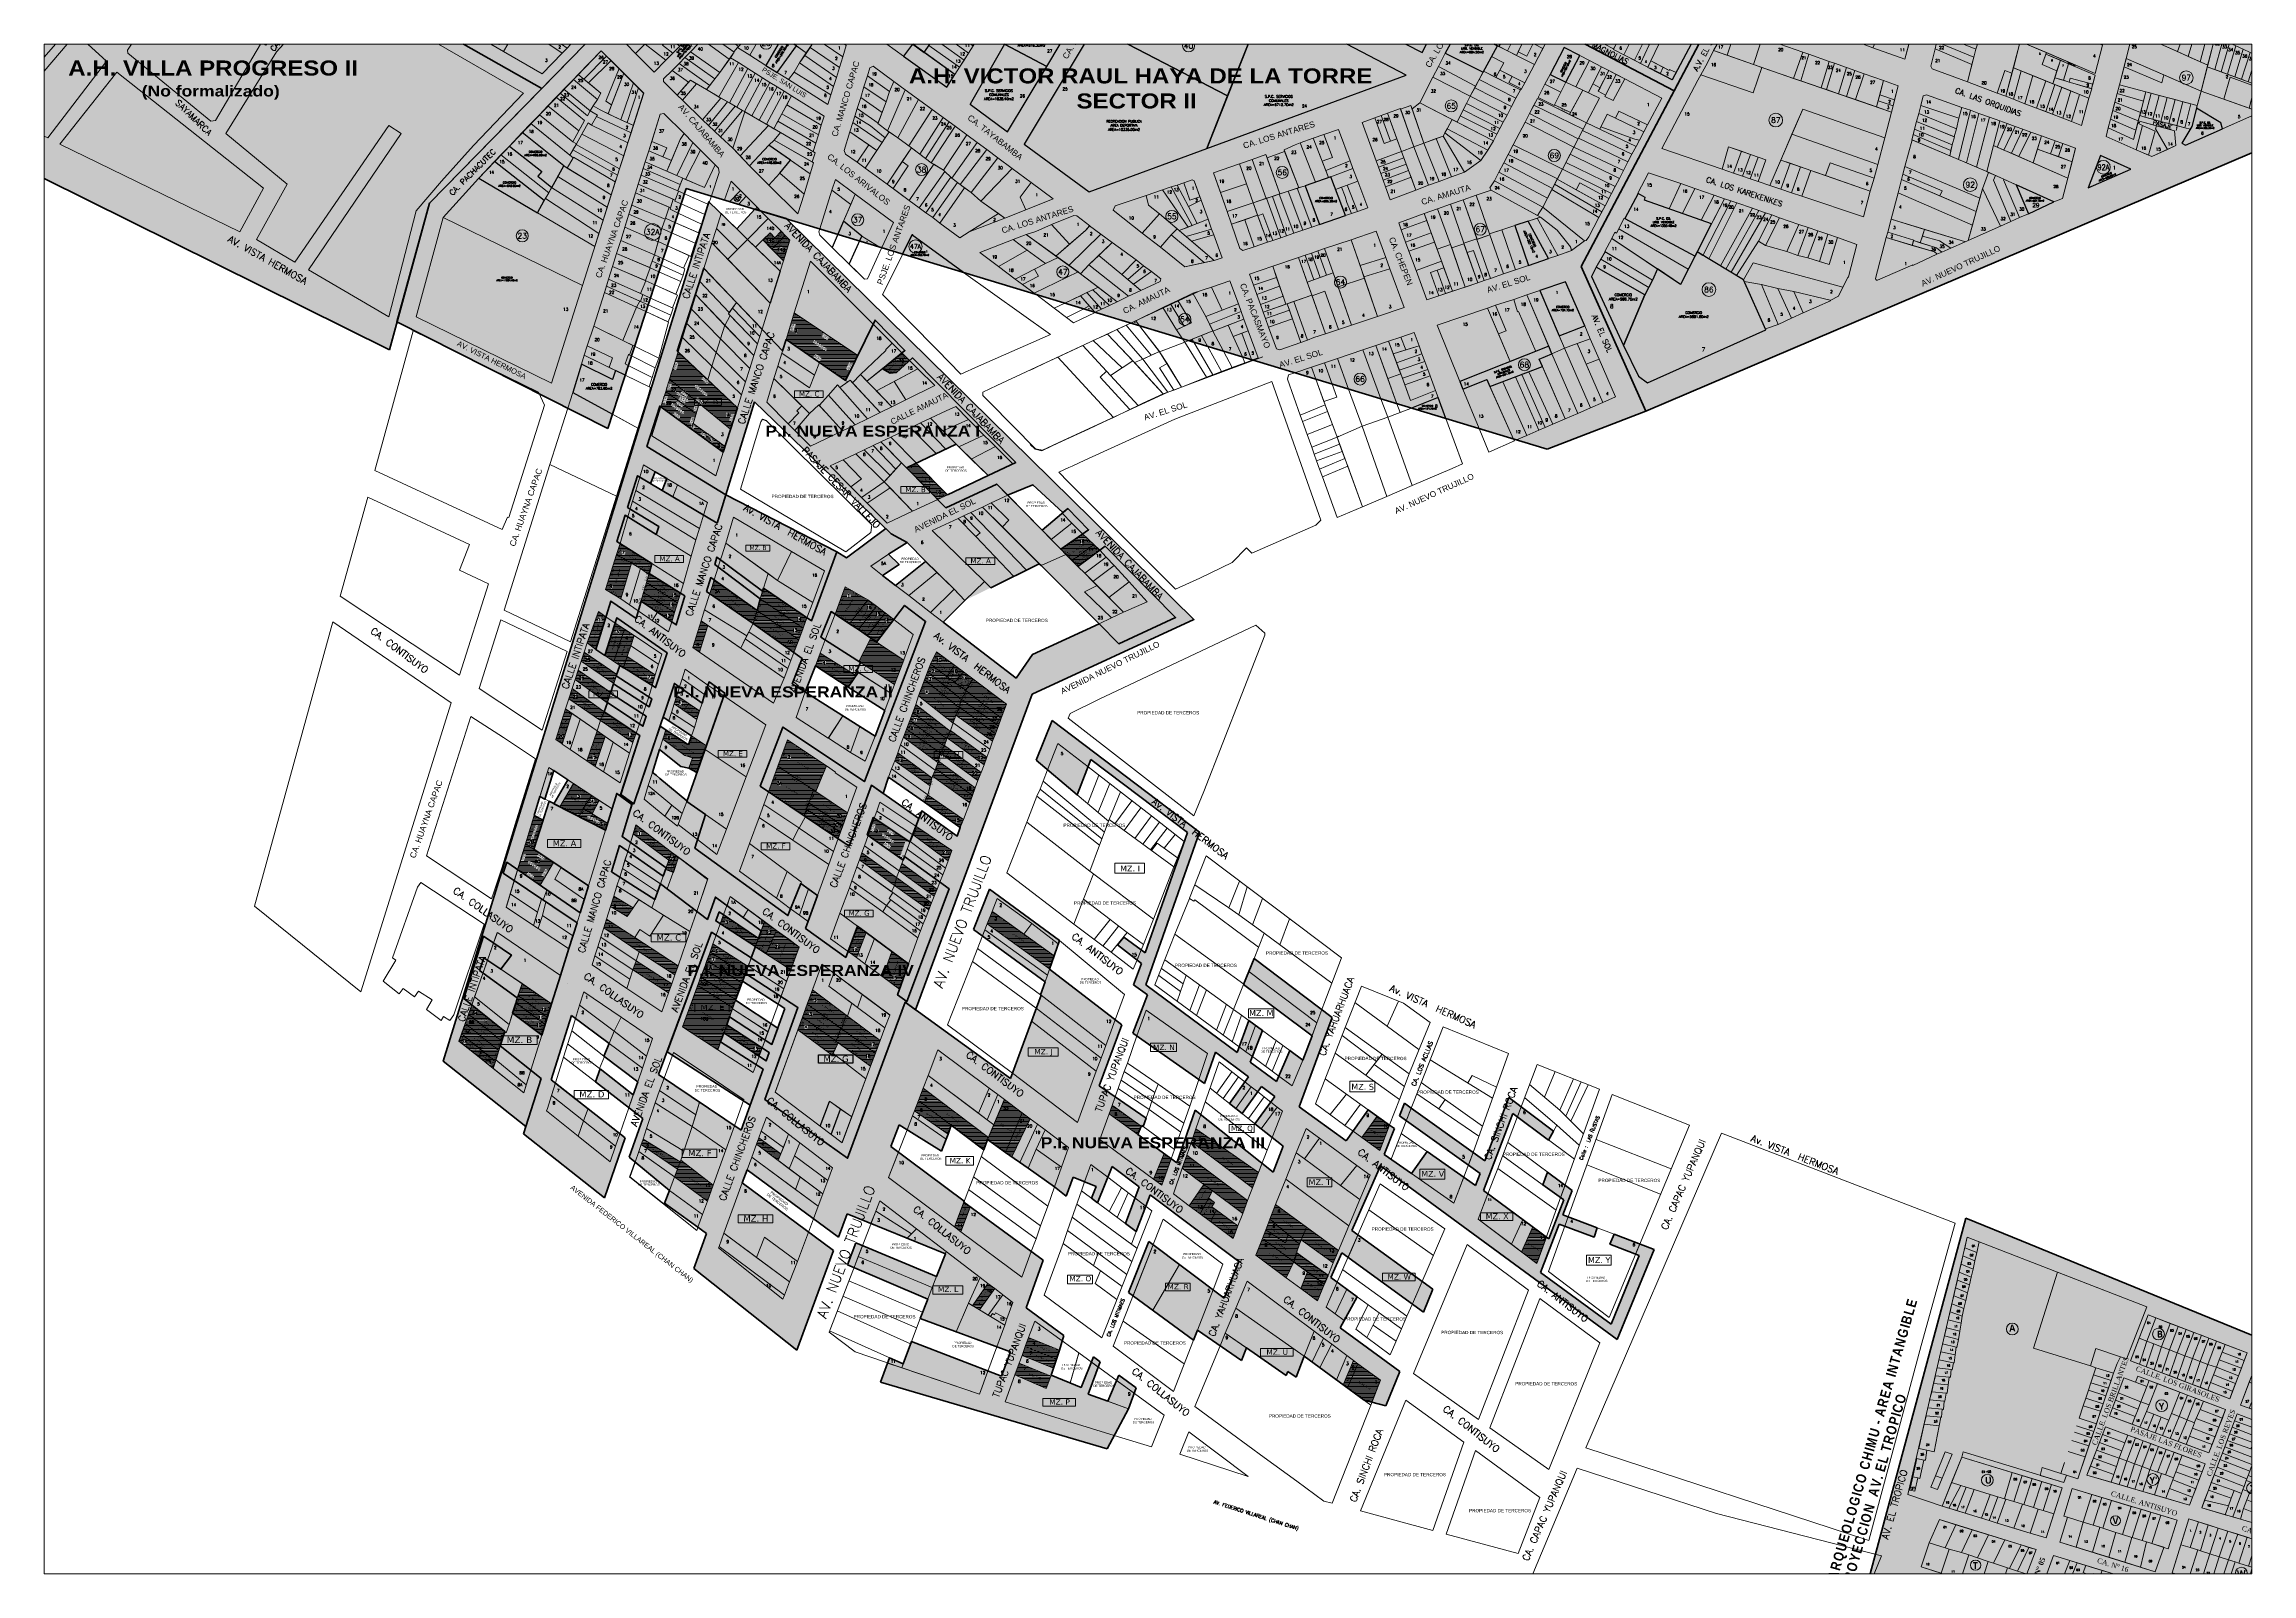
# Paper-space layout 'Presentación1' of a CAD drawing. Header units: millimetres. Extents: x 0.3 to 32.6, y 0.5 to 22.9.
# The model-space entities are those that its viewports show. They can reach past a viewport. Long polylines and large blocks are cut down to what shows.
import ezdxf
from ezdxf.enums import TextEntityAlignment as Align

# ---------------------------------------------------------------- set-up
doc = ezdxf.new("R2010")
doc.units = ezdxf.units.MM
doc.header["$MEASUREMENT"] = 0
doc.header["$PDMODE"] = 3
doc.header["$PDSIZE"] = 0.5
for name, pattern in [('DASHDOTX2', [50.8, 25.4, -12.7, 0, -12.7]), ('DASHED', [0.75, 0.5, -0.25]), ('DASHED2', [0.375, 0.25, -0.125]), ('HIDDEN', [9.525, 6.35, -3.175])]:
    doc.linetypes.add(name, pattern=pattern)
doc.layers.get('0').update_dxf_attribs({"lineweight": 15})
for name, color, linetype in [('_CALLES', 251, 'Continuous'), ('_LOTE_INFORMAL', 7, 'Continuous'), ('_LOTE_TEX_NUMLOT_INFORMAL', 251, 'Continuous'), ('_MANZANA_TEX_LETMAN_INFORMAL', 133, 'Continuous'), ('AREA DE LOTES EXCEPTUADOS', 7, 'Continuous'), ('AREA-DEPOR', 100, 'Continuous'), ('AREA-VERDE', 100, 'Continuous'), ('CALLES', 7, 'Continuous'), ('CHAVI RESCATE', 220, 'Continuous'), ('COLINDANTES', 4, 'DASHED'), ('COMERCIO', 1, 'Continuous'), ('DESC-USOS', 7, 'Continuous'), ('EQUIP-URB-VEND', 7, 'Continuous'), ('JL - NOMBRE MANZANAS', 220, 'Continuous'), ('LOTES-01', 9, 'Continuous'), ('NUEVA ESPERANZA 4', 191, 'Continuous'), ('NUEVA ESPERANZA I', 10, 'Continuous'), ('NUEVA ESPERANZA II', 160, 'Continuous'), ('NUEVA ESPERANZA III', 83, 'Continuous'), ('NUEVA ESPERANZA IV', 191, 'Continuous'), ('PARQUE', 100, 'Continuous'), ('SERV-COMUNALES', 40, 'Continuous'), ('SERV-ELECTRIFICACION', 7, 'Continuous'), ('SERV-SALUD', 6, 'Continuous'), ('Texto', 7, 'Continuous')]:
    doc.layers.add(name, color=color, linetype=linetype)
for name, color, linetype, lineweight in [('A_LIMITES SECTORES', 1, 'DASHDOTX2', 50), ('A_NO FORMAL', 9, 'Continuous', 13), ('COTAS', 40, 'Continuous', 5), ('HATCH LOTE EXCEPTUADO', 6, 'Continuous', 5), ('JL - CALLES_VERIFICADAS', 141, 'Continuous', 20), ('JL - LOTE PRESCRITO', 190, 'Continuous', 30), ('JL - LOTES EXCEPTUADO', 33, 'Continuous', 30), ('JL - NUMERACIÓN DE LOTE', 2, 'Continuous', 30), ('MANZANAS', 7, 'Continuous', 18), ('VERTICES', 7, 'Continuous', 20), ('VIVIENDA', 7, 'Continuous', 15)]:
    doc.layers.add(name, color=color, linetype=linetype, lineweight=lineweight)
doc.styles.add('arial', font='arial.ttf')
doc.styles.add('CALLES', font='romans.shx', dxfattribs={"height": 2.5})
doc.styles.add('cota100', font='trebuc.ttf')
doc.styles.add('ROMANC', font='romanc.shx')
doc.styles.add('ROMANS', font='romans.shx')
doc.styles.add('ROMANT', font='romant.shx')
doc.styles.add('ROMANTICBOLD', font='arial.ttf', dxfattribs={"width": 1.2, "height": 0.3})
doc.styles.get("Standard").update_dxf_attribs({"font": 'arial.ttf'})
doc.styles.add('style2', font='verdana.ttf')
doc.dimstyles.new('ACOTAMIENTO$7', dxfattribs={"dimtxt": 1, "dimasz": 0.5, "dimexe": 0.18, "dimexo": 0.0625, "dimgap": 0.25, "dimtad": 2, "dimzin": 4, "dimdsep": 46, "dimtxsty": 'ROMANS', "dimcen": 0.09, "dimclrd": 8, "dimclre": 8, "dimclrt": 256, "dimadec": 0, "dimazin": 0, "dimtfac": 1, "dimtmove": 0, "dimatfit": 3, "dimfxl": 1, "dimtolj": 1, "dimtzin": 1, "dimarcsym": 0})
doc.dimstyles.new('COTA _100', dxfattribs={"dimscale": 1.26, "dimtxt": 0.95, "dimasz": 0.04, "dimexe": 0.06, "dimexo": 0.1, "dimgap": 0.04, "dimtad": 0, "dimzin": 1, "dimdsep": 46, "dimtxsty": 'cota100', "dimblk": 'ARCHTICK', "dimcen": 0.09, "dimdle": 0.06, "dimse1": 1, "dimse2": 1, "dimsd1": 1, "dimsd2": 1, "dimclrd": 256, "dimclre": 178, "dimclrt": 7, "dimaunit": 1, "dimadec": 3, "dimazin": 0, "dimtfac": 1, "dimtmove": 2, "dimatfit": 2, "dimldrblk": 'ARCHTICK', "dimfxl": 1, "dimarcsym": 0})
pattern_1 = [(0, (-11196.5517, -2556.6755), (0, 1), [])]
pattern_2 = [(0, (0, 0), (0, 1), [])]

# ---------------------------------------------------------------- blocks, each defined once
blk = doc.blocks.new('*D58')
at = {"layer": 'DEFPOINTS', "color": 0, "ltscale": 0.3, "transparency": 16777216}
for p in [(712060.7, 9107460.1, 0), (712086.5, 9107440.2), (712087.3, 9107441.2, 0)]:
    blk.add_point(p, dxfattribs=at)
at = {"layer": 'JL - LOTE PRESCRITO', "color": 7, "ltscale": 0.3, "transparency": 16777216, "insert": (1429405.5, 18217459.3), "char_height": 1.42, "attachment_point": 5, "rotation": 324.599, "style": 'cota100'}
blk.add_mtext('32.60', dxfattribs=at)
blk = doc.blocks.new('_ARCHTICK')
at = {"color": 0, "linetype": 'ByBlock', "const_width": 0.15}
blk.add_lwpolyline([(-0.5, -0.5), (0.5, 0.5)], dxfattribs=at)
blk = doc.blocks.new('*D59')
at = {"layer": 'DEFPOINTS', "color": 0, "ltscale": 0.3, "transparency": 16777216}
for p in [(712083.5, 9107436.3), (712084.9, 9107435.7, 0), (712087.3, 9107441.2, 0)]:
    blk.add_point(p, dxfattribs=at)
at = {"layer": 'JL - LOTE PRESCRITO', "color": 7, "ltscale": 0.3, "transparency": 16777216, "insert": (1429428, 18217438.5), "char_height": 1.42, "attachment_point": 5, "rotation": 66.634, "style": 'cota100'}
blk.add_mtext('6.04', dxfattribs=at)
blk = doc.blocks.new('*D42')
at = {"layer": 'DEFPOINTS', "color": 0, "ltscale": 0.3, "transparency": 16777216}
for p in [(712113.9, 9107518), (712115.5, 9107517.2, 0), (712112.2, 9107510.9)]:
    blk.add_point(p, dxfattribs=at)
at = {"layer": 'JL - LOTE PRESCRITO', "color": 7, "ltscale": 0.3, "transparency": 16777216, "insert": (1429483.8, 18217589.2), "char_height": 1.42, "attachment_point": 5, "rotation": 62.4275, "style": 'cota100'}
blk.add_mtext('7.13', dxfattribs=at)
blk = doc.blocks.new('*D60')
at = {"layer": 'DEFPOINTS', "color": 0, "ltscale": 0.3, "transparency": 16777216}
for p in [(712101.6, 9107482.9), (712103.9, 9107488.3), (712105.1, 9107487.8)]:
    blk.add_point(p, dxfattribs=at)
at = {"layer": 'JL - LOTE PRESCRITO', "color": 7, "ltscale": 0.3, "transparency": 16777216, "insert": (1429466.3, 18217530.2), "char_height": 1.42, "attachment_point": 5, "rotation": 66.3389, "style": 'cota100'}
blk.add_mtext('5.86', dxfattribs=at)
blk = doc.blocks.new('*D61')
at = {"layer": 'DEFPOINTS', "color": 0, "ltscale": 0.3, "transparency": 16777216}
for p in [(712101.6, 9107482.9), (712102.8, 9107482.5), (712099.5, 9107477.2)]:
    blk.add_point(p, dxfattribs=at)
at = {"layer": 'JL - LOTE PRESCRITO', "color": 7, "ltscale": 0.3, "transparency": 16777216, "insert": (1429461.8, 18217519.2), "char_height": 1.42, "attachment_point": 5, "rotation": 69.6933, "style": 'cota100'}
blk.add_mtext('6.04', dxfattribs=at)
blk = doc.blocks.new('*D43')
at = {"layer": 'DEFPOINTS', "color": 0, "ltscale": 0.3, "transparency": 16777216}
for p in [(712082.8, 9107519.4), (712108.1, 9107499.3), (712109, 9107500.5)]:
    blk.add_point(p, dxfattribs=at)
at = {"layer": 'JL - LOTE PRESCRITO', "color": 7, "ltscale": 0.3, "transparency": 16777216, "insert": (-3285965.4, 20561939.5), "char_height": 1.42, "attachment_point": 5, "rotation": 321.4404, "style": 'cota100'}
blk.add_mtext('32.25', dxfattribs=at)
blk = doc.blocks.new('*D44')
at = {"layer": 'DEFPOINTS', "color": 0, "ltscale": 0.3, "transparency": 16777216}
for p in [(712082.8, 9107519.4), (712078.3, 9107507.4), (712079.9, 9107506.8)]:
    blk.add_point(p, dxfattribs=at)
at = {"layer": 'JL - LOTE PRESCRITO', "color": 7, "ltscale": 0.3, "transparency": 16777216, "insert": (1556510.9, 18552348.8), "char_height": 1.42, "attachment_point": 5, "rotation": 69.3977, "style": 'cota100'}
blk.add_mtext('12.82', dxfattribs=at)
blk = doc.blocks.new('*D62')
at = {"layer": 'DEFPOINTS', "color": 0, "ltscale": 0.3, "transparency": 16777216}
for p in [(712101.2, 9107482.1), (712103.1, 9107488), (712103.7, 9107487.8)]:
    blk.add_point(p, dxfattribs=at)
at = {"layer": 'JL - LOTE PRESCRITO', "color": 7, "ltscale": 0.3, "transparency": 16777216, "insert": (1761473.9, 19211200.6), "char_height": 1.42, "attachment_point": 5, "rotation": 66.3935, "style": 'cota100'}
blk.add_mtext('6.13', dxfattribs=at)
blk = doc.blocks.new('*D45')
at = {"layer": 'DEFPOINTS', "color": 0, "ltscale": 0.3, "transparency": 16777216}
for p in [(712087.2, 9107441.1), (712113.4, 9107423.1), (712114.2, 9107424.3)]:
    blk.add_point(p, dxfattribs=at)
at = {"layer": 'JL - LOTE PRESCRITO', "color": 7, "ltscale": 0.3, "transparency": 16777216, "insert": (-12449002.3, 27735488.5), "char_height": 1.42, "attachment_point": 5, "rotation": 325.5131, "style": 'cota100'}
blk.add_mtext('31.81', dxfattribs=at)
blk = doc.blocks.new('*D46')
at = {"layer": 'DEFPOINTS', "color": 0, "ltscale": 0.3, "transparency": 16777216}
for p in [(712060.7, 9107460.1, 0), (712086.5, 9107440.2), (712087.3, 9107441.2)]:
    blk.add_point(p, dxfattribs=at)
at = {"layer": 'JL - LOTE PRESCRITO', "color": 7, "ltscale": 0.3, "transparency": 16777216, "insert": (-2185624.7, 20773017.1), "char_height": 1.42, "attachment_point": 5, "rotation": 324.599, "style": 'cota100'}
blk.add_mtext('32.60', dxfattribs=at)
blk = doc.blocks.new('*D47')
at = {"layer": 'DEFPOINTS', "color": 0, "ltscale": 0.3, "transparency": 16777216}
for p in [(712090.9, 9107454.6), (712092.1, 9107454.3), (712087.2, 9107441.1)]:
    blk.add_point(p, dxfattribs=at)
at = {"layer": 'JL - LOTE PRESCRITO', "color": 7, "ltscale": 0.3, "transparency": 16777216, "insert": (1429438.8, 18217454.9), "char_height": 1.42, "attachment_point": 5, "rotation": 74.9882, "style": 'cota100'}
blk.add_mtext('14.00', dxfattribs=at)
blk = doc.blocks.new('*D48')
at = {"layer": 'DEFPOINTS', "color": 0, "ltscale": 0.3, "transparency": 16777216}
for p in [(712087.2, 9107441.1), (712113.5, 9107423), (712114.4, 9107424.2)]:
    blk.add_point(p, dxfattribs=at)
at = {"layer": 'JL - LOTE PRESCRITO', "color": 7, "ltscale": 0.3, "transparency": 16777216, "insert": (-11189611.3, 26932542.5), "char_height": 1.42, "attachment_point": 5, "rotation": 325.4003, "style": 'cota100'}
blk.add_mtext('31.95', dxfattribs=at)
blk = doc.blocks.new('*D49')
at = {"layer": 'DEFPOINTS', "color": 0, "ltscale": 0.3, "transparency": 16777216}
for p in [(712112.2, 9107423.5), (712112.5, 9107420.5, 0), (712113.5, 9107423)]:
    blk.add_point(p, dxfattribs=at)
at = {"layer": 'JL - LOTE PRESCRITO', "color": 7, "ltscale": 0.3, "transparency": 16777216, "insert": (2018713.8, 19488258.8), "char_height": 1.42, "attachment_point": 5, "rotation": 66.4879, "style": 'cota100'}
blk.add_mtext('2.66', dxfattribs=at)
blk = doc.blocks.new('*D50')
at = {"layer": 'DEFPOINTS', "color": 0, "ltscale": 0.3, "transparency": 16777216}
for p in [(712084.9, 9107435.7), (712085.1, 9107435.6), (712087.2, 9107441.1)]:
    blk.add_point(p, dxfattribs=at)
at = {"layer": 'JL - LOTE PRESCRITO', "color": 7, "ltscale": 0.3, "transparency": 16777216, "insert": (1429431.7, 18217435.9), "char_height": 1.42, "attachment_point": 5, "rotation": 66.4331, "style": 'cota100'}
blk.add_mtext('5.95', dxfattribs=at)
blk = doc.blocks.new('*D51')
at = {"layer": 'DEFPOINTS', "color": 0, "ltscale": 0.3, "transparency": 16777216}
for p in [(711798.1, 9107297.2, 0), (638645, 8884681), (638646.1, 8884680.6, 0)]:
    blk.add_point(p, dxfattribs=at)
at = {"layer": 'JL - LOTE PRESCRITO', "color": 7, "ltscale": 0.3, "transparency": 16777216, "insert": (1552507.8, 18611954.3), "char_height": 1.42, "attachment_point": 5, "rotation": 71.8094, "style": 'cota100'}
blk.add_mtext('234327.50', dxfattribs=at)
blk = doc.blocks.new('*D52')
at = {"layer": 'DEFPOINTS', "color": 0, "transparency": 16777216}
for p in [(1858877.2, 12101921.3, 0), (1858878.6, 12101920.8, 0), (712008.6, 9107544.9, 0)]:
    blk.add_point(p, dxfattribs=at)
at = {"layer": 'VIVIENDA', "color": 7, "transparency": 16777216, "insert": (1285444.3, 10604732.6, 0), "char_height": 1.42, "attachment_point": 5, "rotation": 69.0428, "style": 'cota100'}
blk.add_mtext('3206493.07', dxfattribs=at)
blk = doc.blocks.new('*D53')
at = {"layer": 'DEFPOINTS', "color": 0, "ltscale": 0.3, "transparency": 16777216}
for p in [(711952.3, 9107351.3, 0), (711965.5, 9107341.7, 0), (711966.3, 9107342.8)]:
    blk.add_point(p, dxfattribs=at)
at = {"layer": 'JL - LOTE PRESCRITO', "color": 7, "ltscale": 0.3, "transparency": 16777216, "insert": (6503997.5, 4786217.9), "char_height": 1.42, "attachment_point": 5, "rotation": 323.7083, "style": 'cota100'}
blk.add_mtext('16.31', dxfattribs=at)
blk = doc.blocks.new('*D54')
at = {"layer": 'DEFPOINTS', "color": 0, "ltscale": 0.3, "transparency": 16777216}
for p in [(711942.3, 9107278.5, 0), (711968.2, 9107261.8, 0), (711968.9, 9107263)]:
    blk.add_point(p, dxfattribs=at)
at = {"layer": 'JL - LOTE PRESCRITO', "color": 7, "ltscale": 0.3, "transparency": 16777216, "insert": (-9446297.9, 15652898.4), "char_height": 1.42, "attachment_point": 5, "rotation": 327.0777, "style": 'cota100'}
blk.add_mtext('30.77', dxfattribs=at)
blk = doc.blocks.new('*D63')
at = {"layer": 'DEFPOINTS', "color": 0, "ltscale": 0.3, "transparency": 16777216}
for p in [(711946.7, 9107290.7, 0), (711971.7, 9107272.6), (711972.4, 9107273.8, 0)]:
    blk.add_point(p, dxfattribs=at)
at = {"layer": 'JL - LOTE PRESCRITO', "color": 7, "ltscale": 0.3, "transparency": 16777216, "insert": (1429184.6, 18217116.6), "char_height": 1.42, "attachment_point": 5, "rotation": 326.6096, "style": 'cota100'}
blk.add_mtext('30.79', dxfattribs=at)
blk = doc.blocks.new('*D55')
at = {"layer": 'DEFPOINTS', "color": 0, "ltscale": 0.3, "transparency": 16777216}
for p in [(711946.7, 9107290.7, 0), (711972.3, 9107273.9, 0), (711972.9, 9107274.9)]:
    blk.add_point(p, dxfattribs=at)
at = {"layer": 'JL - LOTE PRESCRITO', "color": 7, "ltscale": 0.3, "transparency": 16777216, "insert": (-2514595.3, 20816706.7), "char_height": 1.42, "attachment_point": 5, "rotation": 326.6096, "style": 'cota100'}
blk.add_mtext('30.59', dxfattribs=at)
blk = doc.blocks.new('*D64')
at = {"layer": 'DEFPOINTS', "color": 0, "ltscale": 0.3, "transparency": 16777216}
for p in [(712022.1, 9107211.5), (712023.5, 9107211, 0), (712016.6, 9107192.6, 0)]:
    blk.add_point(p, dxfattribs=at)
at = {"layer": 'JL - LOTE PRESCRITO', "color": 7, "ltscale": 0.3, "transparency": 16777216, "insert": (1429304.2, 18216959.1), "char_height": 1.42, "attachment_point": 5, "rotation": 69.438, "style": 'cota100'}
blk.add_mtext('19.62', dxfattribs=at)
blk = doc.blocks.new('*D65')
at = {"layer": 'DEFPOINTS', "color": 0, "ltscale": 0.3, "transparency": 16777216}
for p in [(712014, 9107217.3), (712015.5, 9107216.8, 0), (712008.7, 9107198.7, 0)]:
    blk.add_point(p, dxfattribs=at)
at = {"layer": 'JL - LOTE PRESCRITO', "color": 7, "ltscale": 0.3, "transparency": 16777216, "insert": (1420517.5, 18208771.2), "char_height": 1.42, "attachment_point": 5, "rotation": 69.5218, "style": 'cota100'}
blk.add_mtext('19.34', dxfattribs=at)
blk = doc.blocks.new('*D56')
at = {"layer": 'DEFPOINTS', "color": 0, "ltscale": 0.3, "transparency": 16777216}
for p in [(711900.9, 9107383.4, 0), (711904.9, 9107395.4, 0), (711906.3, 9107394.9)]:
    blk.add_point(p, dxfattribs=at)
at = {"layer": 'JL - LOTE PRESCRITO', "color": 7, "ltscale": 0.3, "transparency": 16777216, "insert": (1522262.2, 18476834.1), "char_height": 1.42, "attachment_point": 5, "rotation": 71.355, "style": 'cota100'}
blk.add_mtext('12.70', dxfattribs=at)
blk = doc.blocks.new('*D57')
at = {"layer": 'DEFPOINTS', "color": 0, "ltscale": 0.3, "transparency": 16777216}
for p in [(711803.6, 9107439.8, 0), (711798.5, 9107426.4, 0), (711799.9, 9107425.8)]:
    blk.add_point(p, dxfattribs=at)
at = {"layer": 'JL - LOTE PRESCRITO', "color": 7, "lineweight": 30, "ltscale": 0.3, "transparency": 16777216, "insert": (1428871.2, 18217419), "char_height": 1.42, "attachment_point": 5, "rotation": 69.2928, "style": 'cota100'}
blk.add_mtext('14.33', dxfattribs=at)
blk = doc.blocks.new('*D72')
at = {"layer": 'DEFPOINTS', "color": 0, "linetype": 'HIDDEN', "ltscale": 0.3, "transparency": 16777216}
blk.add_point((711923.3, 9107645.9, 0), dxfattribs=at)
blk.add_point((711923.3, 9107645.9, 0), dxfattribs=at)
blk.add_point((711923.3, 9107645.9, 0), dxfattribs=at)
at = {"layer": 'NUEVA ESPERANZA II', "color": 7, "linetype": 'HIDDEN', "lineweight": 0, "ltscale": 0.3, "transparency": 16777216, "insert": (1418470.3, 18205920, 0), "char_height": 1.2, "attachment_point": 5, "style": 'cota100'}
blk.add_mtext('0.00', dxfattribs=at)
blk = doc.blocks.new('*D73')
at = {"layer": 'DEFPOINTS', "color": 0, "linetype": 'HIDDEN', "ltscale": 0.3, "transparency": 16777216}
for p in [(712011.7, 9107605.1, 0), (712012.2, 9107605.9, 0), (4170697.2, 7066169.5, 0)]:
    blk.add_point(p, dxfattribs=at)
at = {"layer": 'NUEVA ESPERANZA II', "color": 7, "linetype": 'HIDDEN', "lineweight": 0, "ltscale": 0.3, "transparency": 16777216, "insert": (2441354.9, 8086888.1, 0), "char_height": 1.2, "attachment_point": 5, "rotation": 329.4494, "style": 'cota100'}
blk.add_mtext('4016212.68', dxfattribs=at)
blk = doc.blocks.new('*D68')
at = {"layer": 'DEFPOINTS', "color": 0, "linetype": 'HIDDEN', "ltscale": 0.3, "transparency": 16777216}
for p in [(712078.6, 9107418.1, 0), (710312.2, 9102681.3, 0), (710313, 9102681, 0)]:
    blk.add_point(p, dxfattribs=at)
at = {"layer": 'NUEVA ESPERANZA II', "color": 7, "linetype": 'HIDDEN', "lineweight": 0, "ltscale": 0.3, "transparency": 16777216, "insert": (711195, 9105049.8, 0), "char_height": 1.2, "attachment_point": 5, "rotation": 69.5585, "style": 'cota100'}
blk.add_mtext('5055.45', dxfattribs=at)
blk = doc.blocks.new('*D69')
at = {"layer": 'DEFPOINTS', "color": 0, "linetype": 'HIDDEN', "ltscale": 0.3, "transparency": 16777216}
for p in [(712057.8, 9107363.7, 0), (709988.1, 9101810.9, 0), (709988.6, 9101810.7, 0)]:
    blk.add_point(p, dxfattribs=at)
at = {"layer": 'NUEVA ESPERANZA II', "color": 7, "linetype": 'HIDDEN', "lineweight": 0, "ltscale": 0.3, "transparency": 16777216, "insert": (711034.2, 9104618.9, 0), "char_height": 1.2, "attachment_point": 5, "rotation": 69.5638, "style": 'cota100'}
blk.add_mtext('5926.01', dxfattribs=at)
blk = doc.blocks.new('*D74')
at = {"layer": 'DEFPOINTS', "color": 0, "linetype": 'HIDDEN', "ltscale": 0.3, "transparency": 16777216}
for p in [(712094.1, 9107372.2, 0), (712094.9, 9107371.9, 0), (710500.2, 9103362.1, 0)]:
    blk.add_point(p, dxfattribs=at)
at = {"layer": 'NUEVA ESPERANZA II', "color": 7, "linetype": 'HIDDEN', "lineweight": 0, "ltscale": 0.3, "transparency": 16777216, "insert": (711297.9, 9105366.8, 0), "char_height": 1.2, "attachment_point": 5, "rotation": 68.3233, "style": 'cota100'}
blk.add_mtext('4315.21', dxfattribs=at)
blk = doc.blocks.new('*D75')
at = {"layer": 'DEFPOINTS', "color": 0, "linetype": 'HIDDEN', "ltscale": 0.3, "transparency": 16777216}
for p in [(712067.6, 9107391.1, 0), (712068.4, 9107390.8, 0), (710106.2, 9102126.2, 0)]:
    blk.add_point(p, dxfattribs=at)
at = {"layer": 'NUEVA ESPERANZA II', "color": 7, "linetype": 'HIDDEN', "lineweight": 0, "ltscale": 0.3, "transparency": 16777216, "insert": (711086.6, 9104758.8, 0), "char_height": 1.2, "attachment_point": 5, "rotation": 69.5595, "style": 'cota100'}
blk.add_mtext('5618.35', dxfattribs=at)
blk = doc.blocks.new('*D76')
at = {"layer": 'DEFPOINTS', "color": 0, "linetype": 'HIDDEN', "ltscale": 0.3, "transparency": 16777216}
for p in [(712060.2, 9107364.3, 0), (4611601.2, 6212854.7, 0), (4611601.7, 6212855.4, 0)]:
    blk.add_point(p, dxfattribs=at)
at = {"layer": 'NUEVA ESPERANZA II', "color": 7, "linetype": 'HIDDEN', "lineweight": 0, "ltscale": 0.3, "transparency": 16777216, "insert": (2661831.2, 7660110.2, 0), "char_height": 1.2, "attachment_point": 5, "rotation": 323.4146, "style": 'cota100'}
blk.add_mtext('4856398.38', dxfattribs=at)
blk = doc.blocks.new('*D70')
at = {"layer": 'DEFPOINTS', "color": 0, "linetype": 'HIDDEN', "ltscale": 0.3, "transparency": 16777216}
for p in [(712075, 9107450.3, 0), (712075.8, 9107449.9, 0), (712023.1, 9107354.4, 0)]:
    blk.add_point(p, dxfattribs=at)
at = {"layer": 'NUEVA ESPERANZA II', "color": 7, "linetype": 'HIDDEN', "lineweight": 0, "ltscale": 0.3, "transparency": 16777216, "insert": (1418704.6, 18205382.1, 0), "char_height": 1.2, "attachment_point": 5, "rotation": 61.6015, "style": 'cota100'}
blk.add_mtext('109.07', dxfattribs=at)
blk = doc.blocks.new('*D71')
at = {"layer": 'DEFPOINTS', "color": 0, "linetype": 'HIDDEN', "ltscale": 0.3, "transparency": 16777216}
for p in [(712066.4, 9107385.6, 0), (712067, 9107385.3, 0), (710413.1, 9103034.9, 0)]:
    blk.add_point(p, dxfattribs=at)
at = {"layer": 'NUEVA ESPERANZA II', "color": 7, "linetype": 'HIDDEN', "lineweight": 0, "ltscale": 0.3, "transparency": 16777216, "insert": (711240.4, 9105210, 0), "char_height": 1.2, "attachment_point": 5, "rotation": 69.1925, "style": 'cota100'}
blk.add_mtext('4654.24', dxfattribs=at)
blk = doc.blocks.new('*D483')
at = {"layer": 'DEFPOINTS', "color": 0, "ltscale": 0.3, "transparency": 16777216}
for p in [(712208.8, 9107624.3, 0), (712212.4, 9107619.4), (712213.1, 9107620.1)]:
    blk.add_point(p, dxfattribs=at)
at = {"layer": 'JL - LOTES EXCEPTUADO', "color": 7, "ltscale": 0.3, "transparency": 16777216, "insert": (712210.3, 9107621.5), "char_height": 1.43, "attachment_point": 5, "rotation": 316.1538, "style": 'cota100'}
blk.add_mtext('6.00', dxfattribs=at)
blk = doc.blocks.new('*D484')
at = {"layer": 'DEFPOINTS', "color": 0, "ltscale": 0.3, "transparency": 16777216}
for p in [(712207.9, 9107625.5), (712193, 9107612.5, 0), (712208.8, 9107624.3, 0)]:
    blk.add_point(p, dxfattribs=at)
at = {"layer": 'JL - LOTES EXCEPTUADO', "color": 7, "ltscale": 0.3, "transparency": 16777216, "insert": (712200, 9107619.6), "char_height": 1.43, "attachment_point": 5, "rotation": 36.6576, "style": 'cota100'}
blk.add_mtext('19.67', dxfattribs=at)
blk = doc.blocks.new('*D485')
at = {"layer": 'DEFPOINTS', "color": 0, "ltscale": 0.3, "transparency": 16777216}
for p in [(712193, 9107612.5, 0), (712208.8, 9107624.3, 0), (712209.6, 9107623.2)]:
    blk.add_point(p, dxfattribs=at)
at = {"layer": 'JL - LOTES EXCEPTUADO', "color": 7, "ltscale": 0.3, "transparency": 16777216, "insert": (712201.7, 9107617.3), "char_height": 1.43, "attachment_point": 5, "rotation": 36.6576, "style": 'cota100'}
blk.add_mtext('19.67', dxfattribs=at)
blk = doc.blocks.new('*D486')
at = {"layer": 'DEFPOINTS', "color": 0, "ltscale": 0.3, "transparency": 16777216}
for p in [(712200.6, 9107632.1, 0), (712207.9, 9107623.3), (712208.8, 9107624.3, 0)]:
    blk.add_point(p, dxfattribs=at)
at = {"layer": 'JL - LOTES EXCEPTUADO', "color": 7, "ltscale": 0.3, "transparency": 16777216, "insert": (712204, 9107627.5), "char_height": 1.43, "attachment_point": 5, "rotation": 316.1535, "style": 'cota100'}
blk.add_mtext('11.28', dxfattribs=at)
blk = doc.blocks.new('*D278')
at = {"layer": 'DEFPOINTS', "color": 0, "ltscale": 0.3, "transparency": 16777216}
for p in [(712101, 9107662.5), (712101.9, 9107660.7), (712094.6, 9107657.3)]:
    blk.add_point(p, dxfattribs=at)
at = {"layer": 'JL - LOTES EXCEPTUADO', "color": 7, "ltscale": 0.3, "transparency": 16777216, "insert": (712097.5, 9107659.9), "char_height": 1.43, "attachment_point": 5, "rotation": 25.4013, "style": 'cota100'}
blk.add_mtext('8.00', dxfattribs=at)
blk = doc.blocks.new('*D279')
at = {"layer": 'DEFPOINTS', "color": 0, "ltscale": 0.3, "transparency": 16777216}
for p in [(712077.6, 9107682.6), (712078.9, 9107683.9, 0), (712101.9, 9107660.7)]:
    blk.add_point(p, dxfattribs=at)
at = {"layer": 'JL - LOTES EXCEPTUADO', "color": 7, "ltscale": 0.3, "transparency": 16777216, "insert": (712089.6, 9107671.5), "char_height": 1.43, "attachment_point": 5, "rotation": 314.7567, "style": 'cota100'}
blk.add_mtext('32.61', dxfattribs=at)
blk = doc.blocks.new('*D280')
at = {"layer": 'DEFPOINTS', "color": 0, "transparency": 16777216}
for p in [(712071.7, 9107680.4, 0), (712096, 9107658.6), (712094.6, 9107657.3, 0)]:
    blk.add_point(p, dxfattribs=at)
at = {"layer": 'JL - LOTES EXCEPTUADO', "color": 7, "transparency": 16777216, "insert": (712084.1, 9107669.6), "char_height": 1.43, "attachment_point": 5, "rotation": 314.7597, "style": 'cota100'}
blk.add_mtext('32.61', dxfattribs=at)
blk = doc.blocks.new('*D281')
at = {"layer": 'DEFPOINTS', "color": 0, "ltscale": 0.3, "transparency": 16777216}
for p in [(712048.2, 9107424.1, 0), (712073.4, 9107405.3), (712074.3, 9107406.6, 0)]:
    blk.add_point(p, dxfattribs=at)
at = {"layer": 'JL - LOTES EXCEPTUADO', "color": 7, "ltscale": 0.3, "transparency": 16777216, "insert": (712060.4, 9107414.1), "char_height": 1.43, "attachment_point": 5, "rotation": 326.1873, "style": 'cota100'}
blk.add_mtext('31.43', dxfattribs=at)
blk = doc.blocks.new('*D282')
at = {"layer": 'DEFPOINTS', "color": 0, "ltscale": 0.3, "transparency": 16777216}
for p in [(712048.2, 9107424.1, 0), (712050.2, 9107423.4), (712043.7, 9107411.4, 0)]:
    blk.add_point(p, dxfattribs=at)
at = {"layer": 'JL - LOTES EXCEPTUADO', "color": 7, "ltscale": 0.3, "transparency": 16777216, "insert": (712047.1, 9107417.1), "char_height": 1.43, "attachment_point": 5, "rotation": 70.4251, "style": 'cota100'}
blk.add_mtext('13.50', dxfattribs=at)
blk = doc.blocks.new('*D283')
at = {"layer": 'DEFPOINTS', "color": 0, "ltscale": 0.3, "transparency": 16777216}
for p in [(712043.7, 9107411.4, 0), (712069.3, 9107393.4, 0), (712070.5, 9107395)]:
    blk.add_point(p, dxfattribs=at)
at = {"layer": 'JL - LOTES EXCEPTUADO', "color": 7, "ltscale": 0.3, "transparency": 16777216, "insert": (712057.6, 9107404), "char_height": 1.43, "attachment_point": 5, "rotation": 324.9356, "style": 'cota100'}
blk.add_mtext('31.37', dxfattribs=at)
blk = doc.blocks.new('*D284')
at = {"layer": 'DEFPOINTS', "color": 0, "ltscale": 0.3, "transparency": 16777216}
for p in [(712068.4, 9107396.7), (712069.3, 9107393.4, 0), (712070.3, 9107396, 0)]:
    blk.add_point(p, dxfattribs=at)
at = {"layer": 'JL - LOTES EXCEPTUADO', "color": 7, "ltscale": 0.3, "transparency": 16777216, "insert": (712069, 9107395.2), "char_height": 1.43, "attachment_point": 5, "rotation": 69.1923, "style": 'cota100'}
blk.add_mtext('2.79', dxfattribs=at)
blk = doc.blocks.new('*D285')
at = {"layer": 'DEFPOINTS', "color": 0, "ltscale": 0.3, "transparency": 16777216}
for p in [(712040.8, 9107340.9), (712042.3, 9107340.3, 0), (712035.2, 9107322)]:
    blk.add_point(p, dxfattribs=at)
at = {"layer": 'JL - LOTES EXCEPTUADO', "color": 7, "ltscale": 0.3, "transparency": 16777216, "insert": (712037.7, 9107331.7), "char_height": 1.43, "attachment_point": 5, "rotation": 68.761, "style": 'cota100'}
blk.add_mtext('19.70', dxfattribs=at)
blk = doc.blocks.new('*D286')
at = {"layer": 'DEFPOINTS', "color": 0, "ltscale": 0.3, "transparency": 16777216}
for p in [(712105, 9107400.5), (712100.5, 9107393.4), (712102.1, 9107392.8)]:
    blk.add_point(p, dxfattribs=at)
at = {"layer": 'JL - LOTES EXCEPTUADO', "color": 7, "ltscale": 0.3, "transparency": 16777216, "insert": (712102.8, 9107397.4), "char_height": 1.43, "attachment_point": 5, "rotation": 69.7109, "style": 'cota100'}
blk.add_mtext('8.21', dxfattribs=at)
blk = doc.blocks.new('*D287')
at = {"layer": 'DEFPOINTS', "color": 0, "ltscale": 0.3, "transparency": 16777216}
for p in [(712078.7, 9107418.1), (712104.2, 9107399.2), (712105, 9107400.5)]:
    blk.add_point(p, dxfattribs=at)
at = {"layer": 'JL - LOTES EXCEPTUADO', "color": 7, "ltscale": 0.3, "transparency": 16777216, "insert": (712091.2, 9107408.6), "char_height": 1.43, "attachment_point": 5, "rotation": 326.2053, "style": 'cota100'}
blk.add_mtext('31.69', dxfattribs=at)
blk = doc.blocks.new('*D288')
at = {"layer": 'DEFPOINTS', "color": 0, "ltscale": 0.3, "transparency": 16777216}
for p in [(712078.7, 9107418.1, 0), (712080, 9107417.6), (712076.4, 9107412.1)]:
    blk.add_point(p, dxfattribs=at)
at = {"layer": 'JL - LOTES EXCEPTUADO', "color": 7, "ltscale": 0.3, "transparency": 16777216, "insert": (712078.2, 9107414.3), "char_height": 1.43, "attachment_point": 5, "rotation": 69.1907, "style": 'cota100'}
blk.add_mtext('6.42', dxfattribs=at)
blk = doc.blocks.new('*D289')
at = {"layer": 'DEFPOINTS', "color": 0, "ltscale": 0.3, "transparency": 16777216}
for p in [(712063.3, 9107466, 0), (712065.3, 9107471.8, 0), (712067.1, 9107471.2)]:
    blk.add_point(p, dxfattribs=at)
at = {"layer": 'JL - LOTES EXCEPTUADO', "color": 7, "ltscale": 0.3, "transparency": 16777216, "insert": (712065.2, 9107468.4), "char_height": 1.43, "attachment_point": 5, "rotation": 70.3411, "style": 'cota100'}
blk.add_mtext('6.14', dxfattribs=at)
blk = doc.blocks.new('*D290')
at = {"layer": 'DEFPOINTS', "color": 0, "ltscale": 0.3, "transparency": 16777216}
for p in [(712093.7, 9107545.8, 0), (712105.9, 9107534.7), (712106.8, 9107536, 0)]:
    blk.add_point(p, dxfattribs=at)
at = {"layer": 'JL - LOTES EXCEPTUADO', "color": 7, "ltscale": 0.3, "transparency": 16777216, "insert": (712099.4, 9107540.1), "char_height": 1.43, "attachment_point": 5, "rotation": 323.239, "style": 'cota100'}
blk.add_mtext('16.42', dxfattribs=at)
blk = doc.blocks.new('*D291')
at = {"layer": 'DEFPOINTS', "color": 0, "ltscale": 0.3, "transparency": 16777216}
for p in [(712089.4, 9107536.8, 0), (712102.4, 9107528.8), (712101.5, 9107527.5, 0)]:
    blk.add_point(p, dxfattribs=at)
at = {"layer": 'JL - LOTES EXCEPTUADO', "color": 7, "ltscale": 0.3, "transparency": 16777216, "insert": (1429451.2, 18217626.7), "char_height": 1.43, "attachment_point": 5, "rotation": 322.5737, "style": 'cota100'}
blk.add_mtext('15.28', dxfattribs=at)
blk = doc.blocks.new('*D292')
at = {"layer": 'DEFPOINTS', "color": 0, "ltscale": 0.3, "transparency": 16777216}
for p in [(712093.7, 9107545.8, 0), (712095, 9107545.1), (712089.4, 9107536.8, 0)]:
    blk.add_point(p, dxfattribs=at)
at = {"layer": 'JL - LOTES EXCEPTUADO', "color": 7, "ltscale": 0.3, "transparency": 16777216, "insert": (712092.4, 9107540.4), "char_height": 1.43, "attachment_point": 5, "rotation": 64.4064, "style": 'cota100'}
blk.add_mtext('9.93', dxfattribs=at)
blk = doc.blocks.new('*D293')
at = {"layer": 'DEFPOINTS', "color": 0, "ltscale": 0.3, "transparency": 16777216}
for p in [(712105.4, 9107536.9), (712106.8, 9107536, 0), (712101.5, 9107527.5, 0)]:
    blk.add_point(p, dxfattribs=at)
at = {"layer": 'JL - LOTES EXCEPTUADO', "color": 7, "ltscale": 0.3, "transparency": 16777216, "insert": (712103.3, 9107532.2), "char_height": 1.43, "attachment_point": 5, "rotation": 57.7326, "style": 'cota100'}
blk.add_mtext('9.95', dxfattribs=at)
blk = doc.blocks.new('*D294')
at = {"layer": 'DEFPOINTS', "color": 0, "ltscale": 0.3, "transparency": 16777216}
for p in [(712106.8, 9107536, 0), (712112.5, 9107529.9), (712113.4, 9107531.1, 0)]:
    blk.add_point(p, dxfattribs=at)
at = {"layer": 'JL - LOTES EXCEPTUADO', "color": 7, "ltscale": 0.3, "transparency": 16777216, "insert": (712109.7, 9107532.8), "char_height": 1.43, "attachment_point": 5, "rotation": 323.239, "style": 'cota100'}
blk.add_mtext('8.19', dxfattribs=at)
blk = doc.blocks.new('*D295')
at = {"layer": 'DEFPOINTS', "color": 0, "ltscale": 0.3, "transparency": 16777216}
for p in [(712101.5, 9107527.6, 0), (712107.1, 9107523.3, 0), (712108, 9107524.5)]:
    blk.add_point(p, dxfattribs=at)
at = {"layer": 'JL - LOTES EXCEPTUADO', "color": 7, "ltscale": 0.3, "transparency": 16777216, "insert": (-4155879.6, 22512034.2), "char_height": 1.43, "attachment_point": 5, "rotation": 322.6682, "style": 'cota100'}
blk.add_mtext('7.03', dxfattribs=at)
blk = doc.blocks.new('*D296')
at = {"layer": 'DEFPOINTS', "color": 0, "ltscale": 0.3, "transparency": 16777216}
for p in [(712112.1, 9107532.1), (712113.4, 9107531.1, 0), (712107.1, 9107523.3, 0)]:
    blk.add_point(p, dxfattribs=at)
at = {"layer": 'JL - LOTES EXCEPTUADO', "color": 7, "ltscale": 0.3, "transparency": 16777216, "insert": (712109.6, 9107527.8), "char_height": 1.43, "attachment_point": 5, "rotation": 50.8814, "style": 'cota100'}
blk.add_mtext('10.00', dxfattribs=at)
blk = doc.blocks.new('*D297')
at = {"layer": 'DEFPOINTS', "color": 0, "ltscale": 0.3, "transparency": 16777216}
for p in [(712116.5, 9107435.8), (712118, 9107435.3, 0), (712119.9, 9107440.6, 0)]:
    blk.add_point(p, dxfattribs=at)
at = {"layer": 'JL - LOTES EXCEPTUADO', "color": 7, "ltscale": 0.3, "transparency": 16777216, "insert": (712118, 9107438.5), "char_height": 1.43, "attachment_point": 5, "rotation": 69.5805, "style": 'cota100'}
blk.add_mtext('5.62', dxfattribs=at)
blk = doc.blocks.new('*D298')
at = {"layer": 'DEFPOINTS', "color": 0, "ltscale": 0.3, "transparency": 16777216}
for p in [(712119.9, 9107440.6, 0), (712120.5, 9107446.8), (712122, 9107446.2, 0)]:
    blk.add_point(p, dxfattribs=at)
at = {"layer": 'JL - LOTES EXCEPTUADO', "color": 7, "ltscale": 0.3, "transparency": 16777216, "insert": (712120.1, 9107443.9), "char_height": 1.43, "attachment_point": 5, "rotation": 69.5814, "style": 'cota100'}
blk.add_mtext('6.00', dxfattribs=at)
blk = doc.blocks.new('*D299')
at = {"layer": 'DEFPOINTS', "color": 0, "ltscale": 0.3, "transparency": 16777216}
for p in [(712129, 9107469.2), (712130.5, 9107468.7, 0), (712128.6, 9107463, 0)]:
    blk.add_point(p, dxfattribs=at)
at = {"layer": 'JL - LOTES EXCEPTUADO', "color": 7, "ltscale": 0.3, "transparency": 16777216, "insert": (712128.7, 9107467), "char_height": 1.43, "attachment_point": 5, "rotation": 71.3902, "style": 'cota100'}
blk.add_mtext('6.00', dxfattribs=at)
blk = doc.blocks.new('*D300')
at = {"layer": 'DEFPOINTS', "color": 0, "ltscale": 0.3, "transparency": 16777216}
for p in [(712134.8, 9107480.3, 0), (712135.3, 9107486.4), (712136.9, 9107485.9, 0)]:
    blk.add_point(p, dxfattribs=at)
at = {"layer": 'JL - LOTES EXCEPTUADO', "color": 7, "ltscale": 0.3, "transparency": 16777216, "insert": (712134.3, 9107483.6), "char_height": 1.43, "attachment_point": 5, "rotation": 69.5548, "style": 'cota100'}
blk.add_mtext('5.92', dxfattribs=at)
blk = doc.blocks.new('*D301')
at = {"layer": 'DEFPOINTS', "color": 0, "ltscale": 0.3, "transparency": 16777216}
for p in [(712136.9, 9107485.9, 0), (712137.5, 9107492), (712139, 9107491.5, 0)]:
    blk.add_point(p, dxfattribs=at)
at = {"layer": 'JL - LOTES EXCEPTUADO', "color": 7, "ltscale": 0.3, "transparency": 16777216, "insert": (712136.4, 9107489.2), "char_height": 1.43, "attachment_point": 5, "rotation": 69.5568, "style": 'cota100'}
blk.add_mtext('6.00', dxfattribs=at)
blk = doc.blocks.new('*D302')
at = {"layer": 'DEFPOINTS', "color": 0, "ltscale": 0.3, "transparency": 16777216}
for p in [(712139.7, 9107497.6), (712141, 9107497.1, 0), (712139, 9107491.5, 0)]:
    blk.add_point(p, dxfattribs=at)
at = {"layer": 'JL - LOTES EXCEPTUADO', "color": 7, "ltscale": 0.3, "transparency": 16777216, "insert": (712138.7, 9107494.8), "char_height": 1.43, "attachment_point": 5, "rotation": 69.5568, "style": 'cota100'}
blk.add_mtext('6.00', dxfattribs=at)
blk = doc.blocks.new('*D303')
at = {"layer": 'DEFPOINTS', "color": 0, "ltscale": 0.3, "transparency": 16777216}
for p in [(712141, 9107497.1), (712143.6, 9107508), (712144.9, 9107507.5, 0)]:
    blk.add_point(p, dxfattribs=at)
at = {"layer": 'JL - LOTES EXCEPTUADO', "color": 7, "ltscale": 0.3, "transparency": 16777216, "insert": (712142.3, 9107503.4), "char_height": 1.43, "attachment_point": 5, "rotation": 69.5568, "style": 'cota100'}
blk.add_mtext('11.10', dxfattribs=at)
blk = doc.blocks.new('*D304')
at = {"layer": 'DEFPOINTS', "color": 0, "ltscale": 0.3, "transparency": 16777216}
for p in [(712115.2, 9107517.4), (712141, 9107497.1), (712142.1, 9107498.5)]:
    blk.add_point(p, dxfattribs=at)
at = {"layer": 'JL - LOTES EXCEPTUADO', "color": 7, "ltscale": 0.3, "transparency": 16777216, "insert": (712129.2, 9107508.7), "char_height": 1.43, "attachment_point": 5, "rotation": 321.8264, "style": 'cota100'}
blk.add_mtext('32.90', dxfattribs=at)
blk = doc.blocks.new('*D305')
at = {"layer": 'DEFPOINTS', "color": 0, "ltscale": 0.3, "transparency": 16777216}
for p in [(712113.4, 9107531.1, 0), (712119.2, 9107524.6), (712120.2, 9107525.9)]:
    blk.add_point(p, dxfattribs=at)
at = {"layer": 'JL - LOTES EXCEPTUADO', "color": 7, "ltscale": 0.3, "transparency": 16777216, "insert": (712116.2, 9107527.8), "char_height": 1.43, "attachment_point": 5, "rotation": 323.239, "style": 'cota100'}
blk.add_mtext('8.53', dxfattribs=at)
blk = doc.blocks.new('*D306')
at = {"layer": 'DEFPOINTS', "color": 0, "ltscale": 0.3, "transparency": 16777216}
for p in [(712120.2, 9107525.9), (712143.5, 9107505.6), (712144.9, 9107507.5, 0)]:
    blk.add_point(p, dxfattribs=at)
at = {"layer": 'JL - LOTES EXCEPTUADO', "color": 7, "ltscale": 0.3, "transparency": 16777216, "insert": (712132.1, 9107515.7), "char_height": 1.43, "attachment_point": 5, "rotation": 323.239, "style": 'cota100'}
blk.add_mtext('30.84', dxfattribs=at)
blk = doc.blocks.new('*D307')
at = {"layer": 'DEFPOINTS', "color": 0, "ltscale": 0.3, "transparency": 16777216}
for p in [(712115.2, 9107517.4), (712120.2, 9107525.9), (712121.6, 9107525.1)]:
    blk.add_point(p, dxfattribs=at)
at = {"layer": 'JL - LOTES EXCEPTUADO', "color": 7, "ltscale": 0.3, "transparency": 16777216, "insert": (712118.6, 9107521), "char_height": 1.43, "attachment_point": 5, "rotation": 59.4061, "style": 'cota100'}
blk.add_mtext('9.89', dxfattribs=at)
blk = doc.blocks.new('*D308')
at = {"layer": 'DEFPOINTS', "color": 0, "ltscale": 0.3, "transparency": 16777216}
for p in [(712115.4, 9107517.3), (712140.3, 9107496.1), (712141, 9107497.1)]:
    blk.add_point(p, dxfattribs=at)
at = {"layer": 'JL - LOTES EXCEPTUADO', "color": 7, "ltscale": 0.3, "transparency": 16777216, "insert": (712127.5, 9107506.4), "char_height": 1.43, "attachment_point": 5, "rotation": 321.8264, "style": 'cota100'}
blk.add_mtext('32.63', dxfattribs=at)
blk = doc.blocks.new('*D309')
at = {"layer": 'DEFPOINTS', "color": 0, "ltscale": 0.3, "transparency": 16777216}
for p in [(712113, 9107512.1), (712112.1, 9107510.9), (712139, 9107491.5, 0)]:
    blk.add_point(p, dxfattribs=at)
at = {"layer": 'JL - LOTES EXCEPTUADO', "color": 7, "ltscale": 0.3, "transparency": 16777216, "insert": (712126, 9107502.3), "char_height": 1.43, "attachment_point": 5, "rotation": 324.0814, "style": 'cota100'}
blk.add_mtext('33.15', dxfattribs=at)
blk = doc.blocks.new('*D310')
at = {"layer": 'DEFPOINTS', "color": 0, "ltscale": 0.3, "transparency": 16777216}
for p in [(712115.4, 9107517.3), (712116.6, 9107516.6), (712112.1, 9107510.9)]:
    blk.add_point(p, dxfattribs=at)
at = {"layer": 'JL - LOTES EXCEPTUADO', "color": 7, "ltscale": 0.3, "transparency": 16777216, "insert": (712114.9, 9107513.5), "char_height": 1.43, "attachment_point": 5, "rotation": 62.5542, "style": 'cota100'}
blk.add_mtext('7.14', dxfattribs=at)
blk = doc.blocks.new('*D311')
at = {"layer": 'DEFPOINTS', "color": 0, "ltscale": 0.3, "transparency": 16777216}
for p in [(712087.1, 9107531.1), (712089.4, 9107536.8, 0), (712090.2, 9107536.5)]:
    blk.add_point(p, dxfattribs=at)
at = {"layer": 'JL - LOTES EXCEPTUADO', "color": 7, "ltscale": 0.3, "transparency": 16777216, "insert": (712089.1, 9107533.6), "char_height": 1.43, "attachment_point": 5, "rotation": 68.2896, "style": 'cota100'}
blk.add_mtext('6.20', dxfattribs=at)
blk = doc.blocks.new('*D312')
at = {"layer": 'DEFPOINTS', "color": 0, "ltscale": 0.3, "transparency": 16777216}
for p in [(712087.1, 9107531.1), (712113.1, 9107512.2), (712112.1, 9107510.9)]:
    blk.add_point(p, dxfattribs=at)
at = {"layer": 'JL - LOTES EXCEPTUADO', "color": 7, "ltscale": 0.3, "transparency": 16777216, "insert": (712100.1, 9107522.2), "char_height": 1.43, "attachment_point": 5, "rotation": 321.1603, "style": 'cota100'}
blk.add_mtext('32.12', dxfattribs=at)
blk = doc.blocks.new('*D313')
at = {"layer": 'DEFPOINTS', "color": 0, "ltscale": 0.3, "transparency": 16777216}
for p in [(712089.4, 9107536.8, 0), (712106.3, 9107522.3), (712107.1, 9107523.3, 0)]:
    blk.add_point(p, dxfattribs=at)
at = {"layer": 'JL - LOTES EXCEPTUADO', "color": 7, "ltscale": 0.3, "transparency": 16777216, "insert": (712101.5, 9107526.3), "char_height": 1.43, "attachment_point": 5, "rotation": 322.5971, "style": 'cota100'}
blk.add_mtext('22.28', dxfattribs=at)
blk = doc.blocks.new('*D314')
at = {"layer": 'DEFPOINTS', "color": 0, "ltscale": 0.3, "transparency": 16777216}
for p in [(712113.7, 9107518.1), (712115.4, 9107517.3), (712112.1, 9107510.9)]:
    blk.add_point(p, dxfattribs=at)
at = {"layer": 'JL - LOTES EXCEPTUADO', "color": 7, "ltscale": 0.3, "transparency": 16777216, "insert": (712112.9, 9107514.9), "char_height": 1.43, "attachment_point": 5, "rotation": 62.5542, "style": 'cota100'}
blk.add_mtext('7.14', dxfattribs=at)
blk = doc.blocks.new('*D315')
at = {"layer": 'DEFPOINTS', "color": 0, "ltscale": 0.3, "transparency": 16777216}
for p in [(712110.3, 9107505.5), (712111.7, 9107505), (712112.1, 9107510.9)]:
    blk.add_point(p, dxfattribs=at)
at = {"layer": 'JL - LOTES EXCEPTUADO', "color": 7, "ltscale": 0.3, "transparency": 16777216, "insert": (712112.3, 9107508.1), "char_height": 1.43, "attachment_point": 5, "rotation": 71.8251, "style": 'cota100'}
blk.add_mtext('5.75', dxfattribs=at)
blk = doc.blocks.new('*D316')
at = {"layer": 'DEFPOINTS', "color": 0, "ltscale": 0.3, "transparency": 16777216}
for p in [(712110.3, 9107505.5), (712136.9, 9107485.9, 0), (712137.8, 9107487.1)]:
    blk.add_point(p, dxfattribs=at)
at = {"layer": 'JL - LOTES EXCEPTUADO', "color": 7, "ltscale": 0.3, "transparency": 16777216, "insert": (712124.2, 9107496.6), "char_height": 1.43, "attachment_point": 5, "rotation": 323.5501, "style": 'cota100'}
blk.add_mtext('33.00', dxfattribs=at)
blk = doc.blocks.new('*D317')
at = {"layer": 'DEFPOINTS', "color": 0, "ltscale": 0.3, "transparency": 16777216}
for p in [(712111.4, 9107509.9), (712112.1, 9107510.9), (712139, 9107491.5)]:
    blk.add_point(p, dxfattribs=at)
at = {"layer": 'JL - LOTES EXCEPTUADO', "color": 7, "ltscale": 0.3, "transparency": 16777216, "insert": (-2103789.2, 20760500.1), "char_height": 1.43, "attachment_point": 5, "rotation": 324.0814, "style": 'cota100'}
blk.add_mtext('33.15', dxfattribs=at)
blk = doc.blocks.new('*D318')
at = {"layer": 'DEFPOINTS', "color": 0, "ltscale": 0.3, "transparency": 16777216}
for p in [(712110.2, 9107505.1), (712110.8, 9107511.4), (712112.1, 9107510.9)]:
    blk.add_point(p, dxfattribs=at)
at = {"layer": 'JL - LOTES EXCEPTUADO', "color": 7, "ltscale": 0.3, "transparency": 16777216, "insert": (712110.3, 9107508.8), "char_height": 1.43, "attachment_point": 5, "rotation": 71.8251, "style": 'cota100'}
blk.add_mtext('6.13', dxfattribs=at)
blk = doc.blocks.new('*D319')
at = {"layer": 'DEFPOINTS', "color": 0, "ltscale": 0.3, "transparency": 16777216}
for p in [(712085, 9107525.2), (712110.2, 9107505.1), (712111.1, 9107506.2)]:
    blk.add_point(p, dxfattribs=at)
at = {"layer": 'JL - LOTES EXCEPTUADO', "color": 7, "ltscale": 0.3, "transparency": 16777216, "insert": (712098.3, 9107516.2), "char_height": 1.43, "attachment_point": 5, "rotation": 321.387, "style": 'cota100'}
blk.add_mtext('32.27', dxfattribs=at)
blk = doc.blocks.new('*D320')
at = {"layer": 'DEFPOINTS', "color": 0, "ltscale": 0.3, "transparency": 16777216}
for p in [(712087.1, 9107531.1), (712085, 9107525.2), (712086.2, 9107524.8)]:
    blk.add_point(p, dxfattribs=at)
at = {"layer": 'JL - LOTES EXCEPTUADO', "color": 7, "ltscale": 0.3, "transparency": 16777216, "insert": (712087.1, 9107527.5), "char_height": 1.43, "attachment_point": 5, "rotation": 70.1308, "style": 'cota100'}
blk.add_mtext('6.20', dxfattribs=at)
blk = doc.blocks.new('*D321')
at = {"layer": 'DEFPOINTS', "color": 0, "ltscale": 0.3, "transparency": 16777216}
for p in [(712087.1, 9107531.1), (712111.8, 9107510.5), (712112.1, 9107510.9)]:
    blk.add_point(p, dxfattribs=at)
at = {"layer": 'JL - LOTES EXCEPTUADO', "color": 7, "ltscale": 0.3, "transparency": 16777216, "insert": (712098.7, 9107520.3), "char_height": 1.43, "attachment_point": 5, "rotation": 321.1603, "style": 'cota100'}
blk.add_mtext('32.12', dxfattribs=at)
blk = doc.blocks.new('*D322')
at = {"layer": 'DEFPOINTS', "color": 0, "ltscale": 0.3, "transparency": 16777216}
for p in [(712107.8, 9107499.5), (712110.2, 9107505.1), (712111.5, 9107504.6)]:
    blk.add_point(p, dxfattribs=at)
at = {"layer": 'JL - LOTES EXCEPTUADO', "color": 7, "ltscale": 0.3, "transparency": 16777216, "insert": (712109.5, 9107501.1), "char_height": 1.43, "attachment_point": 5, "rotation": 66.7672, "style": 'cota100'}
blk.add_mtext('6.07', dxfattribs=at)
blk = doc.blocks.new('*D323')
at = {"layer": 'DEFPOINTS', "color": 0, "ltscale": 0.3, "transparency": 16777216}
for p in [(712107.8, 9107499.5), (712134.8, 9107480.3), (712135.8, 9107481.7)]:
    blk.add_point(p, dxfattribs=at)
at = {"layer": 'JL - LOTES EXCEPTUADO', "color": 7, "ltscale": 0.3, "transparency": 16777216, "insert": (712121.6, 9107490.8), "char_height": 1.43, "attachment_point": 5, "rotation": 324.5547, "style": 'cota100'}
blk.add_mtext('33.13', dxfattribs=at)
blk = doc.blocks.new('*D324')
at = {"layer": 'DEFPOINTS', "color": 0, "ltscale": 0.3, "transparency": 16777216}
for p in [(712110.3, 9107505.5), (712136.1, 9107484.8), (712136.9, 9107485.9)]:
    blk.add_point(p, dxfattribs=at)
at = {"layer": 'JL - LOTES EXCEPTUADO', "color": 7, "ltscale": 0.3, "transparency": 16777216, "insert": (-6163033.9, 23825474.3), "char_height": 1.43, "attachment_point": 5, "rotation": 323.5501, "style": 'cota100'}
blk.add_mtext('33.00', dxfattribs=at)
blk = doc.blocks.new('*D325')
at = {"layer": 'DEFPOINTS', "color": 0, "ltscale": 0.3, "transparency": 16777216}
for p in [(712101.6, 9107482.9), (712129.4, 9107464.1), (712128.6, 9107463)]:
    blk.add_point(p, dxfattribs=at)
at = {"layer": 'JL - LOTES EXCEPTUADO', "color": 7, "ltscale": 0.3, "transparency": 16777216, "insert": (712115.5, 9107473.9), "char_height": 1.43, "attachment_point": 5, "rotation": 323.6549, "style": 'cota100'}
blk.add_mtext('33.54', dxfattribs=at)
blk = doc.blocks.new('*D326')
at = {"layer": 'DEFPOINTS', "color": 0, "ltscale": 0.3, "transparency": 16777216}
for p in [(712103.9, 9107488.3), (712129.8, 9107467.8), (712130.5, 9107468.7)]:
    blk.add_point(p, dxfattribs=at)
at = {"layer": 'JL - LOTES EXCEPTUADO', "color": 7, "ltscale": 0.3, "transparency": 16777216, "insert": (712116.6, 9107477.7), "char_height": 1.43, "attachment_point": 5, "rotation": 323.6464, "style": 'cota100'}
blk.add_mtext('33.00', dxfattribs=at)
blk = doc.blocks.new('*D327')
at = {"layer": 'DEFPOINTS', "color": 0, "ltscale": 0.3, "transparency": 16777216}
for p in [(712080.7, 9107513.5), (712085, 9107525.2), (712086.3, 9107524.7)]:
    blk.add_point(p, dxfattribs=at)
at = {"layer": 'JL - LOTES EXCEPTUADO', "color": 7, "ltscale": 0.3, "transparency": 16777216, "insert": (712083.5, 9107518.3), "char_height": 1.43, "attachment_point": 5, "rotation": 69.8216, "style": 'cota100'}
blk.add_mtext('12.55', dxfattribs=at)
blk = doc.blocks.new('*D328')
at = {"layer": 'DEFPOINTS', "color": 0, "ltscale": 0.3, "transparency": 16777216}
for p in [(712085, 9107525.2), (712109.4, 9107504.1), (712110.2, 9107505.1)]:
    blk.add_point(p, dxfattribs=at)
at = {"layer": 'JL - LOTES EXCEPTUADO', "color": 7, "ltscale": 0.3, "transparency": 16777216, "insert": (712096.9, 9107514.4), "char_height": 1.43, "attachment_point": 5, "rotation": 321.387, "style": 'cota100'}
blk.add_mtext('32.27', dxfattribs=at)
blk = doc.blocks.new('*D329')
at = {"layer": 'DEFPOINTS', "color": 0, "ltscale": 0.3, "transparency": 16777216}
for p in [(712110.1, 9107505.1), (712110.2, 9107505.1), (712105.9, 9107493.6)]:
    blk.add_point(p, dxfattribs=at)
at = {"layer": 'JL - LOTES EXCEPTUADO', "color": 7, "ltscale": 0.3, "transparency": 16777216, "insert": (1429469.4, 18217547.5), "char_height": 1.425, "attachment_point": 5, "rotation": 69.3964, "style": 'cota100'}
blk.add_mtext('{\\H0.78947x;12.29}', dxfattribs=at)
blk = doc.blocks.new('*D330')
at = {"layer": 'DEFPOINTS', "color": 0, "ltscale": 0.3, "transparency": 16777216}
for p in [(712078.5, 9107507.2), (712103, 9107486.9), (712103.7, 9107487.8)]:
    blk.add_point(p, dxfattribs=at)
at = {"layer": 'JL - LOTES EXCEPTUADO', "color": 7, "ltscale": 0.3, "transparency": 16777216, "insert": (712090.5, 9107496.6), "char_height": 1.43, "attachment_point": 5, "rotation": 322.2931, "style": 'cota100'}
blk.add_mtext('31.76', dxfattribs=at)
blk = doc.blocks.new('*D331')
at = {"layer": 'DEFPOINTS', "color": 0, "transparency": 16777216}
for p in [(712076.3, 9107501.3), (712101.2, 9107482.1), (712102, 9107483.1)]:
    blk.add_point(p, dxfattribs=at)
at = {"layer": 'JL - LOTES EXCEPTUADO', "color": 7, "lineweight": 90, "transparency": 16777216, "insert": (712089.6, 9107492.7), "char_height": 1.43, "attachment_point": 5, "rotation": 322.3551, "style": 'cota100'}
blk.add_mtext('31.41', dxfattribs=at)
blk = doc.blocks.new('*D332')
at = {"layer": 'DEFPOINTS', "color": 0, "ltscale": 0.3, "transparency": 16777216}
for p in [(712065.3, 9107471.8, 0), (712089.5, 9107452.4), (712090.4, 9107453.5, 0)]:
    blk.add_point(p, dxfattribs=at)
at = {"layer": 'JL - LOTES EXCEPTUADO', "color": 7, "ltscale": 0.3, "transparency": 16777216, "insert": (712077.3, 9107461.8), "char_height": 1.43, "attachment_point": 5, "rotation": 323.8866, "style": 'cota100'}
blk.add_mtext('31.00', dxfattribs=at)
blk = doc.blocks.new('*D333')
at = {"layer": 'DEFPOINTS', "color": 0, "ltscale": 0.3, "transparency": 16777216}
for p in [(712063.3, 9107466, 0), (712089, 9107447.8, 0), (712089.8, 9107448.8)]:
    blk.add_point(p, dxfattribs=at)
at = {"layer": 'JL - LOTES EXCEPTUADO', "color": 7, "ltscale": 0.3, "transparency": 16777216, "insert": (712076.9, 9107457.9), "char_height": 1.43, "attachment_point": 5, "rotation": 324.6984, "style": 'cota100'}
blk.add_mtext('31.55', dxfattribs=at)
blk = doc.blocks.new('*D334')
at = {"layer": 'DEFPOINTS', "color": 0, "ltscale": 0.3, "transparency": 16777216}
for p in [(712089, 9107447.8), (712089.1, 9107453.8), (712090.4, 9107453.5, 0)]:
    blk.add_point(p, dxfattribs=at)
at = {"layer": 'JL - LOTES EXCEPTUADO', "color": 7, "ltscale": 0.3, "transparency": 16777216, "insert": (712088.9, 9107451.4), "char_height": 1.43, "attachment_point": 5, "rotation": 76.6516, "style": 'cota100'}
blk.add_mtext('5.90', dxfattribs=at)
blk = doc.blocks.new('*D335')
at = {"layer": 'DEFPOINTS', "color": 0, "ltscale": 0.3, "transparency": 16777216}
for p in [(712093.1, 9107460.2), (712119.9, 9107440.6), (712120.8, 9107441.7)]:
    blk.add_point(p, dxfattribs=at)
at = {"layer": 'JL - LOTES EXCEPTUADO', "color": 7, "ltscale": 0.3, "transparency": 16777216, "insert": (712107.1, 9107451.4), "char_height": 1.43, "attachment_point": 5, "rotation": 323.7607, "style": 'cota100'}
blk.add_mtext('33.25', dxfattribs=at)
blk = doc.blocks.new('*D336')
at = {"layer": 'DEFPOINTS', "color": 0, "ltscale": 0.3, "transparency": 16777216}
for p in [(712094.8, 9107464.8), (712096.1, 9107464.3), (712093.1, 9107460.2)]:
    blk.add_point(p, dxfattribs=at)
at = {"layer": 'JL - LOTES EXCEPTUADO', "color": 7, "lineweight": -2, "ltscale": 0.3, "transparency": 16777216, "insert": (712094.7, 9107462.4), "char_height": 1.425, "attachment_point": 5, "rotation": 70.2582, "style": 'cota100'}
blk.add_mtext('{\\H0.73684x;4.84}', dxfattribs=at)
blk = doc.blocks.new('*D337')
at = {"layer": 'DEFPOINTS', "color": 0, "ltscale": 0.3, "transparency": 16777216}
for p in [(712095.2, 9107465.8), (712121.3, 9107445.2), (712122, 9107446.2)]:
    blk.add_point(p, dxfattribs=at)
at = {"layer": 'JL - LOTES EXCEPTUADO', "color": 7, "ltscale": 0.3, "transparency": 16777216, "insert": (712108, 9107455.2), "char_height": 1.43, "attachment_point": 5, "rotation": 323.7862, "style": 'cota100'}
blk.add_mtext('33.30', dxfattribs=at)
blk = doc.blocks.new('*D338')
at = {"layer": 'DEFPOINTS', "color": 0, "ltscale": 0.3, "transparency": 16777216}
for p in [(712090.9, 9107454.6), (712118, 9107435.3, 0), (712118.8, 9107436.4)]:
    blk.add_point(p, dxfattribs=at)
at = {"layer": 'JL - LOTES EXCEPTUADO', "color": 7, "ltscale": 0.3, "transparency": 16777216, "insert": (712104.8, 9107446.1), "char_height": 1.43, "attachment_point": 5, "rotation": 324.4673, "style": 'cota100'}
blk.add_mtext('33.32', dxfattribs=at)
blk = doc.blocks.new('*D339')
at = {"layer": 'DEFPOINTS', "color": 0, "ltscale": 0.3, "transparency": 16777216}
for p in [(712090.9, 9107454.6), (712092, 9107454.2), (712092.7, 9107459.1)]:
    blk.add_point(p, dxfattribs=at)
at = {"layer": 'JL - LOTES EXCEPTUADO', "color": 7, "ltscale": 0.3, "transparency": 16777216, "insert": (712092.4, 9107455.9), "char_height": 1.425, "attachment_point": 5, "rotation": 67.3045, "style": 'cota100'}
blk.add_mtext('{\\H0.73684x;4.77}', dxfattribs=at)
blk = doc.blocks.new('*D340')
at = {"layer": 'DEFPOINTS', "color": 0, "ltscale": 0.3, "transparency": 16777216}
for p in [(712093.1, 9107460.2), (712119.3, 9107439.6), (712119.9, 9107440.6)]:
    blk.add_point(p, dxfattribs=at)
at = {"layer": 'JL - LOTES EXCEPTUADO', "color": 7, "ltscale": 0.3, "transparency": 16777216, "insert": (712105.8, 9107449.6), "char_height": 1.43, "attachment_point": 5, "rotation": 323.7607, "style": 'cota100'}
blk.add_mtext('33.25', dxfattribs=at)
blk = doc.blocks.new('*D341')
at = {"layer": 'DEFPOINTS', "color": 0, "ltscale": 0.3, "transparency": 16777216}
for p in [(711989.7, 9107793.8, 0), (711983.6, 9107774.3, 0), (711985.2, 9107773.8)]:
    blk.add_point(p, dxfattribs=at)
at = {"layer": 'JL - LOTES EXCEPTUADO', "color": 7, "ltscale": 0.3, "transparency": 16777216, "insert": (711988.2, 9107783.5), "char_height": 1.43, "attachment_point": 5, "rotation": 72.7677, "style": 'cota100'}
blk.add_mtext('20.44', dxfattribs=at)
blk = doc.blocks.new('*D342')
at = {"layer": 'DEFPOINTS', "color": 0, "ltscale": 0.3, "transparency": 16777216}
for p in [(712034.3, 9107763.6), (712036.1, 9107762.7, 0), (712027.2, 9107744.5, 0)]:
    blk.add_point(p, dxfattribs=at)
at = {"layer": 'JL - LOTES EXCEPTUADO', "color": 7, "ltscale": 0.3, "transparency": 16777216, "insert": (712029.9, 9107754.5), "char_height": 1.43, "attachment_point": 5, "rotation": 63.9628, "style": 'cota100'}
blk.add_mtext('20.29', dxfattribs=at)
blk = doc.blocks.new('*D343')
at = {"layer": 'DEFPOINTS', "color": 0, "ltscale": 0.3, "transparency": 16777216}
for p in [(711989.7, 9107793.8, 0), (712035.2, 9107761.3), (712036.1, 9107762.7, 0)]:
    blk.add_point(p, dxfattribs=at)
at = {"layer": 'JL - LOTES EXCEPTUADO', "color": 7, "ltscale": 0.3, "transparency": 16777216, "insert": (712012, 9107776.8), "char_height": 1.43, "attachment_point": 5, "rotation": 326.2091, "style": 'cota100'}
blk.add_mtext('55.89', dxfattribs=at)
blk = doc.blocks.new('*D344')
at = {"layer": 'DEFPOINTS', "color": 0, "ltscale": 0.3, "transparency": 16777216}
for p in [(711983.6, 9107774.3, 0), (712027.2, 9107744.5, 0), (712028.4, 9107746.2)]:
    blk.add_point(p, dxfattribs=at)
at = {"layer": 'JL - LOTES EXCEPTUADO', "color": 7, "ltscale": 0.3, "transparency": 16777216, "insert": (712006.6, 9107761.1), "char_height": 1.43, "attachment_point": 5, "rotation": 325.6541, "style": 'cota100'}
blk.add_mtext('52.81', dxfattribs=at)
blk = doc.blocks.new('*D345')
at = {"layer": 'DEFPOINTS', "color": 0, "ltscale": 0.3, "transparency": 16777216}
for p in [(712107.1, 9107523.3, 0), (712115.2, 9107517.4), (712116, 9107518.5)]:
    blk.add_point(p, dxfattribs=at)
at = {"layer": 'JL - LOTES EXCEPTUADO', "color": 7, "ltscale": 0.3, "transparency": 16777216, "insert": (1429490.5, 18217596.8), "char_height": 1.43, "attachment_point": 5, "rotation": 324.1209, "style": 'cota100'}
blk.add_mtext('10.00', dxfattribs=at)
blk = doc.blocks.new('*D346')
at = {"layer": 'DEFPOINTS', "color": 0, "ltscale": 0.3, "transparency": 16777216}
for p in [(712113.4, 9107531.1, 0), (712114.5, 9107530.2), (712107.1, 9107523.3, 0)]:
    blk.add_point(p, dxfattribs=at)
at = {"layer": 'JL - LOTES EXCEPTUADO', "color": 7, "ltscale": 0.3, "transparency": 16777216, "insert": (712110.9, 9107526.5), "char_height": 1.43, "attachment_point": 5, "rotation": 50.8899, "style": 'cota100'}
blk.add_mtext('10.00', dxfattribs=at)
blk = doc.blocks.new('*D347')
at = {"layer": 'DEFPOINTS', "color": 0, "ltscale": 0.3, "transparency": 16777216}
for p in [(712107.1, 9107523.3, 0), (712115.2, 9107517.4), (712116, 9107518.6)]:
    blk.add_point(p, dxfattribs=at)
at = {"layer": 'JL - LOTES EXCEPTUADO', "color": 7, "ltscale": 0.3, "transparency": 16777216, "insert": (712112.7, 9107520.6), "char_height": 1.43, "attachment_point": 5, "rotation": 324.1209, "style": 'cota100'}
blk.add_mtext('10.00', dxfattribs=at)
blk = doc.blocks.new('*D348')
at = {"layer": 'DEFPOINTS', "color": 0, "ltscale": 0.3, "transparency": 16777216}
for p in [(712102.4, 9107528.7), (712101.5, 9107527.5, 0), (712107.1, 9107523.3, 0)]:
    blk.add_point(p, dxfattribs=at)
at = {"layer": 'JL - LOTES EXCEPTUADO', "color": 7, "ltscale": 0.3, "transparency": 16777216, "insert": (712105.5, 9107525.7), "char_height": 1.43, "attachment_point": 5, "rotation": 322.6483, "style": 'cota100'}
blk.add_mtext('7.00', dxfattribs=at)
blk = doc.blocks.new('*D349')
at = {"layer": 'DEFPOINTS', "color": 0, "ltscale": 0.3, "transparency": 16777216}
for p in [(712089.4, 9107536.8, 0), (712102.4, 9107528.6), (712101.5, 9107527.5, 0)]:
    blk.add_point(p, dxfattribs=at)
at = {"layer": 'JL - LOTES EXCEPTUADO', "color": 7, "ltscale": 0.3, "transparency": 16777216, "insert": (712096.3, 9107533.3), "char_height": 1.43, "attachment_point": 5, "rotation": 322.5737, "style": 'cota100'}
blk.add_mtext('15.28', dxfattribs=at)
blk = doc.blocks.new('*D350')
at = {"layer": 'DEFPOINTS', "color": 0, "ltscale": 0.3, "transparency": 16777216}
for p in [(712084.9, 9107435.7), (712086.1, 9107441.7), (712087.3, 9107441.2)]:
    blk.add_point(p, dxfattribs=at)
at = {"layer": 'JL - LOTES EXCEPTUADO', "color": 7, "ltscale": 0.3, "transparency": 16777216, "insert": (712085.1, 9107438.8), "char_height": 1.43, "attachment_point": 5, "rotation": 66.4331, "style": 'cota100'}
blk.add_mtext('6.04', dxfattribs=at)
blk = doc.blocks.new('*D351')
at = {"layer": 'DEFPOINTS', "color": 0, "transparency": 16777216}
for p in [(711837.9, 9107466, 0), (711838.6, 9107467), (711844.1, 9107461.9, 0)]:
    blk.add_point(p, dxfattribs=at)
at = {"layer": 'JL - LOTES EXCEPTUADO', "color": 7, "transparency": 16777216, "insert": (711841.7, 9107465), "char_height": 1.2, "attachment_point": 5, "rotation": 326.134, "style": 'cota100'}
blk.add_mtext('7.42', dxfattribs=at)
blk = doc.blocks.new('*D352')
at = {"layer": 'DEFPOINTS', "color": 0, "ltscale": 0.3, "transparency": 16777216}
for p in [(711870.3, 9107479.8), (711874, 9107486.2), (711871.6, 9107479.3, 0)]:
    blk.add_point(p, dxfattribs=at)
at = {"layer": 'JL - LOTES EXCEPTUADO', "color": 7, "ltscale": 0.3, "transparency": 16777216, "insert": (711871.9, 9107483.3), "char_height": 1.2, "attachment_point": 5, "rotation": 70.9271, "style": 'cota100'}
blk.add_mtext('7.29', dxfattribs=at)
blk = doc.blocks.new('*D353')
at = {"layer": 'DEFPOINTS', "color": 0, "ltscale": 0.3, "transparency": 16777216}
for p in [(711850.7, 9107501.8, 0), (711851.8, 9107501.3), (711847.9, 9107495.6, 0)]:
    blk.add_point(p, dxfattribs=at)
at = {"layer": 'JL - LOTES EXCEPTUADO', "color": 7, "ltscale": 0.3, "transparency": 16777216, "insert": (711850.1, 9107498.4), "char_height": 1.2, "attachment_point": 5, "rotation": 66.0088, "style": 'cota100'}
blk.add_mtext('6.82', dxfattribs=at)
blk = doc.blocks.new('*D354')
at = {"layer": 'DEFPOINTS', "color": 0, "ltscale": 0.3, "transparency": 16777216}
for p in [(711847.9, 9107495.6, 0), (711871.6, 9107479.3, 0), (711871.9, 9107479.7)]:
    blk.add_point(p, dxfattribs=at)
at = {"layer": 'JL - LOTES EXCEPTUADO', "color": 7, "ltscale": 0.3, "transparency": 16777216, "insert": (711860.5, 9107488.3), "char_height": 1.2, "attachment_point": 5, "rotation": 325.6305, "style": 'cota100'}
blk.add_mtext('28.75', dxfattribs=at)
blk = doc.blocks.new('*D355')
at = {"layer": 'DEFPOINTS', "color": 0, "ltscale": 0.3, "transparency": 16777216}
for p in [(711850.1, 9107500.9), (711850.7, 9107501.8, 0), (711874, 9107486.2)]:
    blk.add_point(p, dxfattribs=at)
at = {"layer": 'JL - LOTES EXCEPTUADO', "color": 7, "ltscale": 0.3, "transparency": 16777216, "insert": (711861.8, 9107493.1), "char_height": 1.2, "attachment_point": 5, "rotation": 326.3048, "style": 'cota100'}
blk.add_mtext('28.05', dxfattribs=at)
blk = doc.blocks.new('*D356')
at = {"layer": 'DEFPOINTS', "color": 0, "ltscale": 0.3, "transparency": 16777216}
for p in [(711827.2, 9107518.9, 0), (711828.6, 9107518.5), (711824.7, 9107511.4, 0)]:
    blk.add_point(p, dxfattribs=at)
at = {"layer": 'JL - LOTES EXCEPTUADO', "color": 7, "ltscale": 0.3, "transparency": 16777216, "insert": (711826.9, 9107514.8), "char_height": 1.2, "attachment_point": 5, "rotation": 71.8775, "style": 'cota100'}
blk.add_mtext('7.95', dxfattribs=at)
blk = doc.blocks.new('*D357')
at = {"layer": 'DEFPOINTS', "color": 0, "ltscale": 0.3, "transparency": 16777216}
for p in [(711846.8, 9107496), (711850.7, 9107501.8, 0), (711847.9, 9107495.5, 0)]:
    blk.add_point(p, dxfattribs=at)
at = {"layer": 'JL - LOTES EXCEPTUADO', "color": 7, "ltscale": 0.3, "transparency": 16777216, "insert": (711848.2, 9107499.2), "char_height": 1.2, "attachment_point": 5, "rotation": 66.0519, "style": 'cota100'}
blk.add_mtext('6.86', dxfattribs=at)
blk = doc.blocks.new('*D358')
at = {"layer": 'DEFPOINTS', "color": 0, "ltscale": 0.3, "transparency": 16777216}
for p in [(711825.8, 9107512.9), (711824.7, 9107511.4, 0), (711847.9, 9107495.5, 0)]:
    blk.add_point(p, dxfattribs=at)
at = {"layer": 'JL - LOTES EXCEPTUADO', "color": 7, "ltscale": 0.3, "transparency": 16777216, "insert": (711836.9, 9107504.5), "char_height": 1.2, "attachment_point": 5, "rotation": 325.6559, "style": 'cota100'}
blk.add_mtext('28.07', dxfattribs=at)
blk = doc.blocks.new('*D359')
at = {"layer": 'DEFPOINTS', "color": 0, "ltscale": 0.3, "transparency": 16777216}
for p in [(711854.2, 9107516.3), (711855.3, 9107516), (711852.9, 9107508.5, 0)]:
    blk.add_point(p, dxfattribs=at)
at = {"layer": 'JL - LOTES EXCEPTUADO', "color": 7, "ltscale": 0.3, "transparency": 16777216, "insert": (711853.2, 9107512.6), "char_height": 1.2, "attachment_point": 5, "rotation": 71.8827, "style": 'cota100'}
blk.add_mtext('7.91', dxfattribs=at)
blk = doc.blocks.new('*D493')
at = {"layer": 'DEFPOINTS', "color": 0, "ltscale": 0.3, "transparency": 16777216}
for p in [(711835.9, 9107545.5, 0), (711837.3, 9107545), (711833.7, 9107538.9, 0)]:
    blk.add_point(p, dxfattribs=at)
at = {"layer": 'JL - LOTES EXCEPTUADO', "color": 7, "ltscale": 0.3, "transparency": 16777216, "insert": (711835.8, 9107541.5), "char_height": 1.2, "attachment_point": 5, "rotation": 71.8775, "style": 'cota100'}
blk.add_mtext('7.00', dxfattribs=at)
blk = doc.blocks.new('*D494')
at = {"layer": 'DEFPOINTS', "color": 0, "ltscale": 0.3, "transparency": 16777216}
for p in [(711858.6, 9107529.5), (711859.8, 9107529.1, 0), (711857.5, 9107522.5, 0)]:
    blk.add_point(p, dxfattribs=at)
at = {"layer": 'JL - LOTES EXCEPTUADO', "color": 7, "ltscale": 0.3, "transparency": 16777216, "insert": (711857.5, 9107526.2), "char_height": 1.2, "attachment_point": 5, "rotation": 71.3691, "style": 'cota100'}
blk.add_mtext('6.95', dxfattribs=at)
blk = doc.blocks.new('*D360')
at = {"layer": 'DEFPOINTS', "color": 0, "ltscale": 0.3, "transparency": 16777216}
for p in [(711846.4, 9107575.3, 0), (711838.1, 9107552.3, 0), (711839.5, 9107551.8)]:
    blk.add_point(p, dxfattribs=at)
at = {"layer": 'JL - LOTES EXCEPTUADO', "color": 7, "ltscale": 0.3, "transparency": 16777216, "insert": (711843, 9107563.3), "char_height": 1.2, "attachment_point": 5, "rotation": 70.2479, "style": 'cota100'}
blk.add_mtext('24.47', dxfattribs=at)
blk = doc.blocks.new('*D361')
at = {"layer": 'DEFPOINTS', "color": 0, "ltscale": 0.3, "transparency": 16777216}
for p in [(711886.8, 9107529.2), (711888, 9107528.8, 0), (711885.7, 9107521.2, 0)]:
    blk.add_point(p, dxfattribs=at)
at = {"layer": 'JL - LOTES EXCEPTUADO', "color": 7, "ltscale": 0.3, "transparency": 16777216, "insert": (711885.6, 9107525.4), "char_height": 1.2, "attachment_point": 5, "rotation": 73.3263, "style": 'cota100'}
blk.add_mtext('8.00', dxfattribs=at)
blk = doc.blocks.new('*D362')
at = {"layer": 'DEFPOINTS', "color": 0, "ltscale": 0.3, "transparency": 16777216}
for p in [(711864.8, 9107534.2, 0), (711865.3, 9107535.1), (711885.7, 9107521.2, 0)]:
    blk.add_point(p, dxfattribs=at)
at = {"layer": 'JL - LOTES EXCEPTUADO', "color": 7, "ltscale": 0.3, "transparency": 16777216, "insert": (711875.8, 9107528.6), "char_height": 1.2, "attachment_point": 5, "rotation": 328.0371, "style": 'cota100'}
blk.add_mtext('24.67', dxfattribs=at)
blk = doc.blocks.new('*D363')
at = {"layer": 'DEFPOINTS', "color": 0, "ltscale": 0.3, "transparency": 16777216}
for p in [(711864.8, 9107534.2, 0), (711867.4, 9107542.4), (711868.8, 9107541.9)]:
    blk.add_point(p, dxfattribs=at)
at = {"layer": 'JL - LOTES EXCEPTUADO', "color": 7, "ltscale": 0.3, "transparency": 16777216, "insert": (711867, 9107538.2), "char_height": 1.2, "attachment_point": 5, "rotation": 71.9326, "style": 'cota100'}
blk.add_mtext('8.57', dxfattribs=at)
blk = doc.blocks.new('*D364')
at = {"layer": 'DEFPOINTS', "color": 0, "ltscale": 0.3, "transparency": 16777216}
for p in [(711845.6, 9107574.2), (711846.4, 9107575.3, 0), (711851.9, 9107571.2, 0)]:
    blk.add_point(p, dxfattribs=at)
at = {"layer": 'JL - LOTES EXCEPTUADO', "color": 7, "ltscale": 0.3, "transparency": 16777216, "insert": (711848.3, 9107572.2), "char_height": 1.2, "attachment_point": 5, "rotation": 323.7894, "style": 'cota100'}
blk.add_mtext('6.85', dxfattribs=at)
blk = doc.blocks.new('*D365')
at = {"layer": 'DEFPOINTS', "color": 0, "ltscale": 0.3, "transparency": 16777216}
for p in [(711838.1, 9107552.3, 0), (711838.6, 9107552.9), (711844.6, 9107547.5, 0)]:
    blk.add_point(p, dxfattribs=at)
at = {"layer": 'JL - LOTES EXCEPTUADO', "color": 7, "ltscale": 0.3, "transparency": 16777216, "insert": (711841.8, 9107550.5), "char_height": 1.2, "attachment_point": 5, "rotation": 323.3748, "style": 'cota100'}
blk.add_mtext('8.04', dxfattribs=at)
blk = doc.blocks.new('*D366')
at = {"layer": 'DEFPOINTS', "color": 0, "ltscale": 0.3, "transparency": 16777216}
for p in [(711850.6, 9107571.6), (711851.9, 9107571.2, 0), (711844.6, 9107547.5, 0)]:
    blk.add_point(p, dxfattribs=at)
at = {"layer": 'JL - LOTES EXCEPTUADO', "color": 7, "ltscale": 0.3, "transparency": 16777216, "insert": (711847.3, 9107559.6), "char_height": 1.2, "attachment_point": 5, "rotation": 72.8298, "style": 'cota100'}
blk.add_mtext('24.88', dxfattribs=at)
blk = doc.blocks.new('*D495')
at = {"layer": 'DEFPOINTS', "color": 0, "ltscale": 0.3, "transparency": 16777216}
for p in [(711833.7, 9107538.9, 0), (711857.5, 9107522.5, 0), (711857.9, 9107523)]:
    blk.add_point(p, dxfattribs=at)
at = {"layer": 'JL - LOTES EXCEPTUADO', "color": 7, "ltscale": 0.3, "transparency": 16777216, "insert": (711846.3, 9107531.6), "char_height": 1.2, "attachment_point": 5, "rotation": 325.5081, "style": 'cota100'}
blk.add_mtext('28.90', dxfattribs=at)
blk = doc.blocks.new('*D367')
at = {"layer": 'DEFPOINTS', "color": 0, "ltscale": 0.3, "transparency": 16777216}
for p in [(711865.5, 9107562.2, 0), (711871.7, 9107556.6), (711872.4, 9107557.6)]:
    blk.add_point(p, dxfattribs=at)
at = {"layer": 'JL - LOTES EXCEPTUADO', "color": 7, "ltscale": 0.3, "transparency": 16777216, "insert": (711868.3, 9107558.9), "char_height": 1.2, "attachment_point": 5, "rotation": 326.2218, "style": 'cota100'}
blk.add_mtext('8.25', dxfattribs=at)
blk = doc.blocks.new('*D368')
at = {"layer": 'DEFPOINTS', "color": 0, "ltscale": 0.3, "transparency": 16777216}
for p in [(711857.7, 9107538.7, 0), (711864.7, 9107534, 0), (711865.3, 9107535)]:
    blk.add_point(p, dxfattribs=at)
at = {"layer": 'JL - LOTES EXCEPTUADO', "color": 7, "ltscale": 0.3, "transparency": 16777216, "insert": (711861.9, 9107537.3), "char_height": 1.2, "attachment_point": 5, "rotation": 326.2997, "style": 'cota100'}
blk.add_mtext('8.39', dxfattribs=at)
blk = doc.blocks.new('*D369')
at = {"layer": 'DEFPOINTS', "color": 0, "ltscale": 0.3, "transparency": 16777216}
for p in [(711870, 9107550.2), (711871.1, 9107558.1), (711872.4, 9107557.6)]:
    blk.add_point(p, dxfattribs=at)
at = {"layer": 'JL - LOTES EXCEPTUADO', "color": 7, "ltscale": 0.3, "transparency": 16777216, "insert": (711870.4, 9107554.4), "char_height": 1.2, "attachment_point": 5, "rotation": 71.9326, "style": 'cota100'}
blk.add_mtext('7.85', dxfattribs=at)
blk = doc.blocks.new('*D370')
at = {"layer": 'DEFPOINTS', "color": 0, "ltscale": 0.3, "transparency": 16777216}
for p in [(711865.5, 9107562.2, 0), (711866.7, 9107561.8), (711857.7, 9107538.7, 0)]:
    blk.add_point(p, dxfattribs=at)
at = {"layer": 'JL - LOTES EXCEPTUADO', "color": 7, "ltscale": 0.3, "transparency": 16777216, "insert": (711862.6, 9107550.2), "char_height": 1.2, "attachment_point": 5, "rotation": 71.6112, "style": 'cota100'}
blk.add_mtext('24.79', dxfattribs=at)
blk = doc.blocks.new('*D496')
at = {"layer": 'DEFPOINTS', "color": 0, "ltscale": 0.3, "transparency": 16777216}
for p in [(711835.9, 9107545.5, 0), (711859.8, 9107529.1, 0), (711859.1, 9107528.1)]:
    blk.add_point(p, dxfattribs=at)
at = {"layer": 'JL - LOTES EXCEPTUADO', "color": 7, "ltscale": 0.3, "transparency": 16777216, "insert": (711847.2, 9107536.6), "char_height": 1.2, "attachment_point": 5, "rotation": 325.44, "style": 'cota100'}
blk.add_mtext('28.98', dxfattribs=at)
blk = doc.blocks.new('*D371')
at = {"layer": 'DEFPOINTS', "color": 0, "ltscale": 0.3, "transparency": 16777216}
for p in [(711826.6, 9107518.1), (711827.2, 9107518.9, 0), (711850.7, 9107501.8, 0)]:
    blk.add_point(p, dxfattribs=at)
at = {"layer": 'JL - LOTES EXCEPTUADO', "color": 7, "ltscale": 0.3, "transparency": 16777216, "insert": (711838.3, 9107509.5), "char_height": 1.2, "attachment_point": 5, "rotation": 323.9183, "style": 'cota100'}
blk.add_mtext('29.07', dxfattribs=at)
blk = doc.blocks.new('*D372')
at = {"layer": 'DEFPOINTS', "color": 0, "ltscale": 0.3, "transparency": 16777216}
for p in [(711831, 9107531.4), (711831.6, 9107532.3), (711855.3, 9107516)]:
    blk.add_point(p, dxfattribs=at)
at = {"layer": 'JL - LOTES EXCEPTUADO', "color": 7, "ltscale": 0.3, "transparency": 16777216, "insert": (711842.9, 9107523.4), "char_height": 1.2, "attachment_point": 5, "rotation": 325.4101, "style": 'cota100'}
blk.add_mtext('28.84', dxfattribs=at)
blk = doc.blocks.new('*D373')
at = {"layer": 'DEFPOINTS', "color": 0, "transparency": 16777216}
for p in [(711845.4, 9107487.9), (711850.8, 9107482.8), (711851.4, 9107483.7)]:
    blk.add_point(p, dxfattribs=at)
at = {"layer": 'JL - LOTES EXCEPTUADO', "color": 7, "transparency": 16777216, "insert": (711848, 9107485), "char_height": 1.2, "attachment_point": 5, "rotation": 325.2131, "style": 'cota100'}
blk.add_mtext('7.32', dxfattribs=at)
blk = doc.blocks.new('*D374')
at = {"layer": 'DEFPOINTS', "color": 0, "transparency": 16777216}
for p in [(711845.4, 9107487.9), (711846.1, 9107487.6), (711837.9, 9107466, 0)]:
    blk.add_point(p, dxfattribs=at)
at = {"layer": 'JL - LOTES EXCEPTUADO', "color": 7, "transparency": 16777216, "insert": (711842.4, 9107476.7), "char_height": 1.2, "attachment_point": 5, "rotation": 71.1084, "style": 'cota100'}
blk.add_mtext('23.08', dxfattribs=at)
blk = doc.blocks.new('*D375')
at = {"layer": 'DEFPOINTS', "color": 0, "transparency": 16777216}
for p in [(711850.2, 9107484.1), (711851.4, 9107483.7), (711844.1, 9107461.9)]:
    blk.add_point(p, dxfattribs=at)
at = {"layer": 'JL - LOTES EXCEPTUADO', "color": 7, "transparency": 16777216, "insert": (711846.6, 9107473.2), "char_height": 1.2, "attachment_point": 5, "rotation": 71.4373, "style": 'cota100'}
blk.add_mtext('22.99', dxfattribs=at)
blk = doc.blocks.new('*D376')
at = {"layer": 'DEFPOINTS', "color": 0, "ltscale": 0.3, "transparency": 16777216}
for p in [(711867.4, 9107542.4), (711888, 9107528.8, 0), (711887.4, 9107527.9)]:
    blk.add_point(p, dxfattribs=at)
at = {"layer": 'JL - LOTES EXCEPTUADO', "color": 7, "ltscale": 0.3, "transparency": 16777216, "insert": (711877.1, 9107534.7), "char_height": 1.2, "attachment_point": 5, "rotation": 326.6259, "style": 'cota100'}
blk.add_mtext('24.63', dxfattribs=at)
blk = doc.blocks.new('*D497')
at = {"layer": 'DEFPOINTS', "color": 0, "ltscale": 0.3, "transparency": 16777216}
for p in [(711985.5, 9107847.3), (711986.5, 9107846.9, 0), (711981.8, 9107831.9)]:
    blk.add_point(p, dxfattribs=at)
at = {"layer": 'JL - LOTES EXCEPTUADO', "color": 7, "ltscale": 0.3, "transparency": 16777216, "insert": (711983.1, 9107839.7), "char_height": 1.43, "attachment_point": 5, "rotation": 72.4886, "style": 'cota100'}
blk.add_mtext('15.76', dxfattribs=at)
blk = doc.blocks.new('*D498')
at = {"layer": 'DEFPOINTS', "color": 0, "ltscale": 0.3, "transparency": 16777216}
for p in [(711981.8, 9107849.3), (711983, 9107850.5, 0), (711986.5, 9107846.9, 0)]:
    blk.add_point(p, dxfattribs=at)
at = {"layer": 'JL - LOTES EXCEPTUADO', "color": 7, "ltscale": 0.3, "transparency": 16777216, "insert": (711984.2, 9107848), "char_height": 1.43, "attachment_point": 5, "rotation": 314.8336, "style": 'cota100'}
blk.add_mtext('5.06', dxfattribs=at)
blk = doc.blocks.new('*D499')
at = {"layer": 'DEFPOINTS', "color": 0, "ltscale": 0.3, "transparency": 16777216}
for p in [(711978.9, 9107852.5), (711980, 9107853.6, 0), (711983, 9107850.5, 0)]:
    blk.add_point(p, dxfattribs=at)
at = {"layer": 'JL - LOTES EXCEPTUADO', "color": 7, "ltscale": 0.3, "transparency": 16777216, "insert": (711980.8, 9107851.4), "char_height": 1.43, "attachment_point": 5, "rotation": 314.8374, "style": 'cota100'}
blk.add_mtext('4.25', dxfattribs=at)
blk = doc.blocks.new('*D500')
at = {"layer": 'DEFPOINTS', "color": 0, "ltscale": 0.3, "transparency": 16777216}
for p in [(711973.2, 9107840.6), (711974.5, 9107841.8), (711981.8, 9107831.9)]:
    blk.add_point(p, dxfattribs=at)
at = {"layer": 'JL - LOTES EXCEPTUADO', "color": 7, "ltscale": 0.3, "transparency": 16777216, "insert": (711978.7, 9107836.5), "char_height": 1.43, "attachment_point": 5, "rotation": 314.6086, "style": 'cota100'}
blk.add_mtext('12.15', dxfattribs=at)
blk = doc.blocks.new('*D501')
at = {"layer": 'DEFPOINTS', "color": 0, "ltscale": 0.3, "transparency": 16777216}
for p in [(711973.2, 9107840.6), (711974.1, 9107839.8), (711983, 9107850.5, 0)]:
    blk.add_point(p, dxfattribs=at)
at = {"layer": 'JL - LOTES EXCEPTUADO', "color": 7, "ltscale": 0.3, "transparency": 16777216, "insert": (711978.9, 9107844.8), "char_height": 1.43, "attachment_point": 5, "rotation": 45.7504, "style": 'cota100'}
blk.add_mtext('13.91', dxfattribs=at)
blk = doc.blocks.new('*D502')
at = {"layer": 'DEFPOINTS', "color": 0, "ltscale": 0.3, "transparency": 16777216}
for p in [(711972, 9107852.3, 0), (711972.7, 9107851.6), (711966.7, 9107847.2, 0)]:
    blk.add_point(p, dxfattribs=at)
at = {"layer": 'JL - LOTES EXCEPTUADO', "color": 7, "ltscale": 0.3, "transparency": 16777216, "insert": (711970.1, 9107849), "char_height": 1.43, "attachment_point": 5, "rotation": 44.6154, "style": 'cota100'}
blk.add_mtext('7.33', dxfattribs=at)
blk = doc.blocks.new('*D377')
at = {"layer": 'DEFPOINTS', "color": 0, "ltscale": 0.3, "transparency": 16777216}
for p in [(711904.6, 9107765.3), (711906.2, 9107764.8), (711898.5, 9107745.4)]:
    blk.add_point(p, dxfattribs=at)
at = {"layer": 'JL - LOTES EXCEPTUADO', "color": 7, "ltscale": 0.3, "transparency": 16777216, "insert": (711902.7, 9107754.9), "char_height": 1.43, "attachment_point": 5, "rotation": 72.769, "style": 'cota100'}
blk.add_mtext('20.86', dxfattribs=at)
blk = doc.blocks.new('*D378')
at = {"layer": 'DEFPOINTS', "color": 0, "ltscale": 0.3, "transparency": 16777216}
for p in [(712068.4, 9107764.5), (712069.3, 9107763.5), (712054.1, 9107753, 0)]:
    blk.add_point(p, dxfattribs=at)
at = {"layer": 'JL - LOTES EXCEPTUADO', "color": 7, "ltscale": 0.3, "transparency": 16777216, "insert": (712062.7, 9107758.4), "char_height": 1.43, "attachment_point": 5, "rotation": 39.0034, "style": 'cota100'}
blk.add_mtext('18.41', dxfattribs=at)
blk = doc.blocks.new('*D379')
at = {"layer": 'DEFPOINTS', "color": 0, "ltscale": 0.3, "transparency": 16777216}
for p in [(712212, 9107621.6), (712213.1, 9107620.1), (712197.2, 9107608.3, 0)]:
    blk.add_point(p, dxfattribs=at)
at = {"layer": 'JL - LOTES EXCEPTUADO', "color": 7, "ltscale": 0.3, "transparency": 16777216, "insert": (712204.4, 9107615), "char_height": 1.43, "attachment_point": 5, "rotation": 36.7064, "style": 'cota100'}
blk.add_mtext('19.81', dxfattribs=at)
blk = doc.blocks.new('*D380')
at = {"layer": 'DEFPOINTS', "color": 0, "ltscale": 0.3, "transparency": 16777216}
for p in [(711996.1, 9107563, 0), (711997.6, 9107571.2), (711998.9, 9107570.7, 0)]:
    blk.add_point(p, dxfattribs=at)
at = {"layer": 'JL - LOTES EXCEPTUADO', "color": 7, "ltscale": 0.3, "transparency": 16777216, "insert": (711996.2, 9107567.4), "char_height": 1.43, "attachment_point": 5, "rotation": 69.4262, "style": 'cota100'}
blk.add_mtext('8.20', dxfattribs=at)
blk = doc.blocks.new('*D381')
at = {"layer": 'DEFPOINTS', "color": 0, "ltscale": 0.3, "transparency": 16777216}
for p in [(711996.1, 9107563, 0), (711991.6, 9107555.1), (711992.9, 9107554.6, 0)]:
    blk.add_point(p, dxfattribs=at)
at = {"layer": 'JL - LOTES EXCEPTUADO', "color": 7, "ltscale": 0.3, "transparency": 16777216, "insert": (711993.2, 9107559.3), "char_height": 1.43, "attachment_point": 5, "rotation": 69.4262, "style": 'cota100'}
blk.add_mtext('9.04', dxfattribs=at)
blk = doc.blocks.new('*D382')
at = {"layer": 'DEFPOINTS', "color": 0, "ltscale": 0.3, "transparency": 16777216}
for p in [(711988.2, 9107545.7), (711989.4, 9107545.2, 0), (711992.9, 9107554.6, 0)]:
    blk.add_point(p, dxfattribs=at)
at = {"layer": 'JL - LOTES EXCEPTUADO', "color": 7, "ltscale": 0.3, "transparency": 16777216, "insert": (711989.9, 9107550.4), "char_height": 1.43, "attachment_point": 5, "rotation": 69.4262, "style": 'cota100'}
blk.add_mtext('10.00', dxfattribs=at)
blk = doc.blocks.new('*D383')
at = {"layer": 'DEFPOINTS', "color": 0, "ltscale": 0.3, "transparency": 16777216}
for p in [(711964.7, 9107584.5, 0), (711996.1, 9107563, 0), (711997, 9107564.4)]:
    blk.add_point(p, dxfattribs=at)
at = {"layer": 'JL - LOTES EXCEPTUADO', "color": 7, "ltscale": 0.3, "transparency": 16777216, "insert": (711980.8, 9107574.9), "char_height": 1.43, "attachment_point": 5, "rotation": 325.7158, "style": 'cota100'}
blk.add_mtext('38.00', dxfattribs=at)
blk = doc.blocks.new('*D384')
at = {"layer": 'DEFPOINTS', "color": 0, "ltscale": 0.3, "transparency": 16777216}
for p in [(711964.7, 9107584.5, 0), (711995.3, 9107561.9), (711996.1, 9107563, 0)]:
    blk.add_point(p, dxfattribs=at)
at = {"layer": 'JL - LOTES EXCEPTUADO', "color": 7, "ltscale": 0.3, "transparency": 16777216, "insert": (711979.8, 9107572.8), "char_height": 1.43, "attachment_point": 5, "rotation": 325.7158, "style": 'cota100'}
blk.add_mtext('38.00', dxfattribs=at)
blk = doc.blocks.new('*D385')
at = {"layer": 'DEFPOINTS', "color": 0, "ltscale": 0.3, "transparency": 16777216}
for p in [(711962.5, 9107576.1, 0), (711992.9, 9107554.6, 0), (711993.8, 9107555.9)]:
    blk.add_point(p, dxfattribs=at)
at = {"layer": 'JL - LOTES EXCEPTUADO', "color": 7, "ltscale": 0.3, "transparency": 16777216, "insert": (711978.1, 9107566.5), "char_height": 1.43, "attachment_point": 5, "rotation": 324.7052, "style": 'cota100'}
blk.add_mtext('37.26', dxfattribs=at)
blk = doc.blocks.new('*D386')
at = {"layer": 'DEFPOINTS', "color": 0, "ltscale": 0.3, "transparency": 16777216}
for p in [(711967.2, 9107592.3, 0), (711998.3, 9107569.7), (711998.9, 9107570.7, 0)]:
    blk.add_point(p, dxfattribs=at)
at = {"layer": 'JL - LOTES EXCEPTUADO', "color": 7, "ltscale": 0.3, "transparency": 16777216, "insert": (711982.4, 9107580.5), "char_height": 1.43, "attachment_point": 5, "rotation": 325.8774, "style": 'cota100'}
blk.add_mtext('38.40', dxfattribs=at)
blk = doc.blocks.new('*D387')
at = {"layer": 'DEFPOINTS', "color": 0, "ltscale": 0.3, "transparency": 16777216}
for p in [(711964.7, 9107584.5, 0), (711966, 9107584.1), (711962.5, 9107576.1, 0)]:
    blk.add_point(p, dxfattribs=at)
at = {"layer": 'JL - LOTES EXCEPTUADO', "color": 7, "ltscale": 0.3, "transparency": 16777216, "insert": (711964.9, 9107579.9), "char_height": 1.43, "attachment_point": 5, "rotation": 75.283, "style": 'cota100'}
blk.add_mtext('8.63', dxfattribs=at)
blk = doc.blocks.new('*D388')
at = {"layer": 'DEFPOINTS', "color": 0, "ltscale": 0.3, "transparency": 16777216}
for p in [(711964.7, 9107584.5, 0), (711967.1, 9107592.3, 0), (711968.4, 9107591.9)]:
    blk.add_point(p, dxfattribs=at)
at = {"layer": 'JL - LOTES EXCEPTUADO', "color": 7, "ltscale": 0.3, "transparency": 16777216, "insert": (711967.2, 9107588), "char_height": 1.43, "attachment_point": 5, "rotation": 72.3587, "style": 'cota100'}
blk.add_mtext('8.20', dxfattribs=at)
blk = doc.blocks.new('*D389')
at = {"layer": 'DEFPOINTS', "color": 0, "ltscale": 0.3, "transparency": 16777216}
for p in [(711959.5, 9107566.5, 0), (711962.5, 9107576.1, 0), (711963.9, 9107575.7)]:
    blk.add_point(p, dxfattribs=at)
at = {"layer": 'JL - LOTES EXCEPTUADO', "color": 7, "ltscale": 0.3, "transparency": 16777216, "insert": (711962.4, 9107570.9), "char_height": 1.43, "attachment_point": 5, "rotation": 72.8836, "style": 'cota100'}
blk.add_mtext('10.03', dxfattribs=at)
blk = doc.blocks.new('*D390')
at = {"layer": 'DEFPOINTS', "color": 0, "ltscale": 0.3, "transparency": 16777216}
for p in [(711959.5, 9107566.5, 0), (711961.2, 9107576.5), (711962.5, 9107576.1, 0)]:
    blk.add_point(p, dxfattribs=at)
at = {"layer": 'JL - LOTES EXCEPTUADO', "color": 7, "ltscale": 0.3, "transparency": 16777216, "insert": (711960.1, 9107572.1), "char_height": 1.43, "attachment_point": 5, "rotation": 72.8836, "style": 'cota100'}
blk.add_mtext('10.03', dxfattribs=at)
blk = doc.blocks.new('*D391')
at = {"layer": 'DEFPOINTS', "color": 0, "ltscale": 0.3, "transparency": 16777216}
for p in [(711931, 9107598.4, 0), (711932.2, 9107598), (711927.8, 9107588.4, 0)]:
    blk.add_point(p, dxfattribs=at)
at = {"layer": 'JL - LOTES EXCEPTUADO', "color": 7, "ltscale": 0.3, "transparency": 16777216, "insert": (711930.4, 9107593.1), "char_height": 1.43, "attachment_point": 5, "rotation": 72.5033, "style": 'cota100'}
blk.add_mtext('10.50', dxfattribs=at)
blk = doc.blocks.new('*D392')
at = {"layer": 'DEFPOINTS', "color": 0, "ltscale": 0.3, "transparency": 16777216}
for p in [(712049, 9107578.1), (712049.7, 9107579.1, 0), (712056.1, 9107574.3, 0)]:
    blk.add_point(p, dxfattribs=at)
at = {"layer": 'JL - LOTES EXCEPTUADO', "color": 7, "ltscale": 0.3, "transparency": 16777216, "insert": (712052.2, 9107575.7), "char_height": 1.43, "attachment_point": 5, "rotation": 322.5338, "style": 'cota100'}
blk.add_mtext('8.00', dxfattribs=at)
blk = doc.blocks.new('*D393')
at = {"layer": 'DEFPOINTS', "color": 0, "ltscale": 0.3, "transparency": 16777216}
for p in [(712042.7, 9107582.8), (712043.6, 9107583.9, 0), (712049.7, 9107579.1, 0)]:
    blk.add_point(p, dxfattribs=at)
at = {"layer": 'JL - LOTES EXCEPTUADO', "color": 7, "ltscale": 0.3, "transparency": 16777216, "insert": (712045.8, 9107580.5), "char_height": 1.43, "attachment_point": 5, "rotation": 322.5338, "style": 'cota100'}
blk.add_mtext('7.80', dxfattribs=at)
blk = doc.blocks.new('*D394')
at = {"layer": 'DEFPOINTS', "color": 0, "ltscale": 0.3, "transparency": 16777216}
for p in [(712026.8, 9107593.4, 0), (712026.2, 9107592.2), (712043.6, 9107583.9, 0)]:
    blk.add_point(p, dxfattribs=at)
at = {"layer": 'JL - LOTES EXCEPTUADO', "color": 7, "ltscale": 0.3, "transparency": 16777216, "insert": (712034.5, 9107587.5), "char_height": 1.43, "attachment_point": 5, "rotation": 330.3995, "style": 'cota100'}
blk.add_mtext('19.25', dxfattribs=at)
blk = doc.blocks.new('*D395')
at = {"layer": 'DEFPOINTS', "color": 0, "ltscale": 0.3, "transparency": 16777216}
for p in [(712026.8, 9107593.4, 0), (712019.5, 9107573.3, 0), (712021, 9107572.8)]:
    blk.add_point(p, dxfattribs=at)
at = {"layer": 'JL - LOTES EXCEPTUADO', "color": 7, "ltscale": 0.3, "transparency": 16777216, "insert": (712024.3, 9107582.9), "char_height": 1.43, "attachment_point": 5, "rotation": 70.0144, "style": 'cota100'}
blk.add_mtext('21.40', dxfattribs=at)
blk = doc.blocks.new('*D396')
at = {"layer": 'DEFPOINTS', "color": 0, "ltscale": 0.3, "transparency": 16777216}
for p in [(712043.6, 9107583.9, 0), (712028.8, 9107567.3), (712030.1, 9107566.3, 0)]:
    blk.add_point(p, dxfattribs=at)
at = {"layer": 'JL - LOTES EXCEPTUADO', "color": 7, "ltscale": 0.3, "transparency": 16777216, "insert": (712035.9, 9107576), "char_height": 1.43, "attachment_point": 5, "rotation": 52.6445, "style": 'cota100'}
blk.add_mtext('22.15', dxfattribs=at)
blk = doc.blocks.new('*D397')
at = {"layer": 'DEFPOINTS', "color": 0, "ltscale": 0.3, "transparency": 16777216}
for p in [(712043.6, 9107583.9, 0), (712030.1, 9107566.3, 0), (712031.3, 9107565.4)]:
    blk.add_point(p, dxfattribs=at)
at = {"layer": 'JL - LOTES EXCEPTUADO', "color": 7, "ltscale": 0.3, "transparency": 16777216, "insert": (712037.6, 9107574.4), "char_height": 1.43, "attachment_point": 5, "rotation": 52.6445, "style": 'cota100'}
blk.add_mtext('22.15', dxfattribs=at)
blk = doc.blocks.new('*D398')
at = {"layer": 'DEFPOINTS', "color": 0, "ltscale": 0.3, "transparency": 16777216}
for p in [(712048.6, 9107580), (712049.7, 9107579.1, 0), (712036.5, 9107562.1, 0)]:
    blk.add_point(p, dxfattribs=at)
at = {"layer": 'JL - LOTES EXCEPTUADO', "color": 7, "ltscale": 0.3, "transparency": 16777216, "insert": (712042.2, 9107571.4), "char_height": 1.43, "attachment_point": 5, "rotation": 52.3097, "style": 'cota100'}
blk.add_mtext('21.60', dxfattribs=at)
blk = doc.blocks.new('*D399')
at = {"layer": 'DEFPOINTS', "color": 0, "ltscale": 0.3, "transparency": 16777216}
for p in [(712043.2, 9107557.4, 0), (712049.9, 9107552.9, 0), (712050.8, 9107554.3)]:
    blk.add_point(p, dxfattribs=at)
at = {"layer": 'JL - LOTES EXCEPTUADO', "color": 7, "ltscale": 0.3, "transparency": 16777216, "insert": (712047.2, 9107556.1), "char_height": 1.43, "attachment_point": 5, "rotation": 326.168, "style": 'cota100'}
blk.add_mtext('8.00', dxfattribs=at)
blk = doc.blocks.new('*D400')
at = {"layer": 'DEFPOINTS', "color": 0, "ltscale": 0.3, "transparency": 16777216}
for p in [(712030.1, 9107566.2, 0), (712036.5, 9107562.1, 0), (712037.3, 9107563.2)]:
    blk.add_point(p, dxfattribs=at)
at = {"layer": 'JL - LOTES EXCEPTUADO', "color": 7, "ltscale": 0.3, "transparency": 16777216, "insert": (712034, 9107565.3), "char_height": 1.43, "attachment_point": 5, "rotation": 327.3777, "style": 'cota100'}
blk.add_mtext('7.70', dxfattribs=at)
blk = doc.blocks.new('*D401')
at = {"layer": 'DEFPOINTS', "color": 0, "ltscale": 0.3, "transparency": 16777216}
for p in [(712019.5, 9107573.3, 0), (712030.1, 9107566.3, 0), (712030.9, 9107567.5)]:
    blk.add_point(p, dxfattribs=at)
at = {"layer": 'JL - LOTES EXCEPTUADO', "color": 7, "ltscale": 0.3, "transparency": 16777216, "insert": (712025.6, 9107571), "char_height": 1.43, "attachment_point": 5, "rotation": 326.5872, "style": 'cota100'}
blk.add_mtext('12.72', dxfattribs=at)
blk = doc.blocks.new('*D402')
at = {"layer": 'DEFPOINTS', "color": 0, "ltscale": 0.3, "transparency": 16777216}
for p in [(712008.6, 9107544.9), (712005.1, 9107535.6), (712006.5, 9107535.1)]:
    blk.add_point(p, dxfattribs=at)
at = {"layer": 'JL - LOTES EXCEPTUADO', "color": 7, "ltscale": 0.3, "transparency": 16777216, "insert": (712007.9, 9107539.8), "char_height": 1.43, "attachment_point": 5, "rotation": 69.5819, "style": 'cota100'}
blk.add_mtext('9.90', dxfattribs=at)
blk = doc.blocks.new('*D403')
at = {"layer": 'DEFPOINTS', "color": 0, "ltscale": 0.3, "transparency": 16777216}
for p in [(712005.1, 9107535.6), (712029, 9107520), (712030, 9107521.4)]:
    blk.add_point(p, dxfattribs=at)
at = {"layer": 'JL - LOTES EXCEPTUADO', "color": 7, "ltscale": 0.3, "transparency": 16777216, "insert": (712017.7, 9107528.9), "char_height": 1.43, "attachment_point": 5, "rotation": 326.8502, "style": 'cota100'}
blk.add_mtext('28.55', dxfattribs=at)
blk = doc.blocks.new('*D404')
at = {"layer": 'DEFPOINTS', "color": 0, "ltscale": 0.3, "transparency": 16777216}
for p in [(712035.5, 9107531.3), (712036.4, 9107530.7), (712029, 9107520)]:
    blk.add_point(p, dxfattribs=at)
at = {"layer": 'JL - LOTES EXCEPTUADO', "color": 7, "ltscale": 0.3, "transparency": 16777216, "insert": (712031.5, 9107525.4), "char_height": 1.43, "attachment_point": 5, "rotation": 55.2914, "style": 'cota100'}
blk.add_mtext('13.00', dxfattribs=at)
blk = doc.blocks.new('*D405')
at = {"layer": 'DEFPOINTS', "color": 0, "ltscale": 0.3, "transparency": 16777216}
for p in [(712008.6, 9107544.9), (712007.8, 9107543.6), (712034.1, 9107529)]:
    blk.add_point(p, dxfattribs=at)
at = {"layer": 'JL - LOTES EXCEPTUADO', "color": 7, "ltscale": 0.3, "transparency": 16777216, "insert": (712020.5, 9107535.7), "char_height": 1.43, "attachment_point": 5, "rotation": 328.0907, "style": 'cota100'}
blk.add_mtext('30.00', dxfattribs=at)
blk = doc.blocks.new('*D406')
at = {"layer": 'DEFPOINTS', "color": 0, "ltscale": 0.3, "transparency": 16777216}
for p in [(712106.6, 9107500), (712107.8, 9107499.5), (712110.2, 9107505.1)]:
    blk.add_point(p, dxfattribs=at)
at = {"layer": 'JL - LOTES EXCEPTUADO', "color": 7, "ltscale": 0.3, "transparency": 16777216, "insert": (712108, 9107502.9), "char_height": 1.43, "attachment_point": 5, "rotation": 66.7672, "style": 'cota100'}
blk.add_mtext('6.07', dxfattribs=at)
blk = doc.blocks.new('*D407')
at = {"layer": 'DEFPOINTS', "color": 0, "ltscale": 0.3, "transparency": 16777216}
for p in [(712107.8, 9107499.5), (712104.5, 9107494), (712105.9, 9107493.6)]:
    blk.add_point(p, dxfattribs=at)
at = {"layer": 'JL - LOTES EXCEPTUADO', "color": 7, "ltscale": 0.3, "transparency": 16777216, "insert": (712105.9, 9107496.9), "char_height": 1.43, "attachment_point": 5, "rotation": 72.3081, "style": 'cota100'}
blk.add_mtext('6.24', dxfattribs=at)
blk = doc.blocks.new('*D408')
at = {"layer": 'DEFPOINTS', "color": 0, "ltscale": 0.3, "transparency": 16777216}
for p in [(712080.7, 9107513.5), (712081.4, 9107514.5), (712105.9, 9107493.6)]:
    blk.add_point(p, dxfattribs=at)
at = {"layer": 'JL - LOTES EXCEPTUADO', "color": 7, "ltscale": 0.3, "transparency": 16777216, "insert": (712094.1, 9107504.5), "char_height": 1.43, "attachment_point": 5, "rotation": 321.7803, "style": 'cota100'}
blk.add_mtext('32.14', dxfattribs=at)
blk = doc.blocks.new('*D409')
at = {"layer": 'DEFPOINTS', "color": 0, "ltscale": 0.3, "transparency": 16777216}
for p in [(712076.3, 9107501.3), (712077.7, 9107500.8), (712078.5, 9107507.2)]:
    blk.add_point(p, dxfattribs=at)
at = {"layer": 'JL - LOTES EXCEPTUADO', "color": 7, "ltscale": 0.3, "transparency": 16777216, "insert": (712078.4, 9107503.7), "char_height": 1.43, "attachment_point": 5, "rotation": 69.3882, "style": 'cota100'}
blk.add_mtext('6.26', dxfattribs=at)
blk = doc.blocks.new('*D410')
at = {"layer": 'DEFPOINTS', "color": 0, "ltscale": 0.3, "transparency": 16777216}
for p in [(712076.3, 9107501.3), (712074.1, 9107495.5, 0), (712075.5, 9107495)]:
    blk.add_point(p, dxfattribs=at)
at = {"layer": 'JL - LOTES EXCEPTUADO', "color": 7, "ltscale": 0.3, "transparency": 16777216, "insert": (712076.2, 9107497.9), "char_height": 1.43, "attachment_point": 5, "rotation": 69.3882, "style": 'cota100'}
blk.add_mtext('6.25', dxfattribs=at)
blk = doc.blocks.new('*D411')
at = {"layer": 'DEFPOINTS', "color": 0, "transparency": 16777216}
for p in [(712071.8, 9107489.2), (712072.9, 9107488.7), (712074.1, 9107495.5, 0)]:
    blk.add_point(p, dxfattribs=at)
at = {"layer": 'JL - LOTES EXCEPTUADO', "color": 7, "lineweight": 90, "transparency": 16777216, "insert": (712074.1, 9107491.9), "char_height": 1.43, "attachment_point": 5, "rotation": 69.3882, "style": 'cota100'}
blk.add_mtext('6.72', dxfattribs=at)
blk = doc.blocks.new('*D412')
at = {"layer": 'DEFPOINTS', "color": 0, "transparency": 16777216}
for p in [(712069.6, 9107483.4, 0), (712070.8, 9107482.9), (712071.8, 9107489.2, 0)]:
    blk.add_point(p, dxfattribs=at)
at = {"layer": 'JL - LOTES EXCEPTUADO', "color": 7, "lineweight": 90, "transparency": 16777216, "insert": (712071.4, 9107485.8), "char_height": 1.43, "attachment_point": 5, "rotation": 69.3882, "style": 'cota100'}
blk.add_mtext('6.18', dxfattribs=at)
blk = doc.blocks.new('*D413')
at = {"layer": 'DEFPOINTS', "color": 0, "transparency": 16777216}
for p in [(711903.7, 9107513.8, 0), (711901.7, 9107507.7, 0), (711902.9, 9107507.3)]:
    blk.add_point(p, dxfattribs=at)
at = {"layer": 'JL - LOTES EXCEPTUADO', "color": 7, "transparency": 16777216, "insert": (711903.5, 9107510.3), "char_height": 1.2, "attachment_point": 5, "rotation": 72.4013, "style": 'cota100'}
blk.add_mtext('6.43', dxfattribs=at)
blk = doc.blocks.new('*D414')
at = {"layer": 'DEFPOINTS', "color": 0, "transparency": 16777216}
for p in [(711893.5, 9107481.9, 0), (711894.7, 9107481.5), (711895.7, 9107488.6, 0)]:
    blk.add_point(p, dxfattribs=at)
at = {"layer": 'JL - LOTES EXCEPTUADO', "color": 7, "transparency": 16777216, "insert": (711895.6, 9107484.9), "char_height": 1.2, "attachment_point": 5, "rotation": 72.4013, "style": 'cota100'}
blk.add_mtext('7.00', dxfattribs=at)
blk = doc.blocks.new('*D415')
at = {"layer": 'DEFPOINTS', "color": 0, "transparency": 16777216}
for p in [(711901.7, 9107507.7, 0), (711918.4, 9107496.3, 0), (711919.2, 9107497.5)]:
    blk.add_point(p, dxfattribs=at)
at = {"layer": 'JL - LOTES EXCEPTUADO', "color": 7, "transparency": 16777216, "insert": (711910.6, 9107503), "char_height": 1.2, "attachment_point": 5, "rotation": 325.564, "style": 'cota100'}
blk.add_mtext('20.20', dxfattribs=at)
blk = doc.blocks.new('*D416')
at = {"layer": 'DEFPOINTS', "color": 0, "transparency": 16777216}
for p in [(711917, 9107496.7), (711918.4, 9107496.3, 0), (711920.4, 9107502.5, 0)]:
    blk.add_point(p, dxfattribs=at)
at = {"layer": 'JL - LOTES EXCEPTUADO', "color": 7, "transparency": 16777216, "insert": (711918.5, 9107499.7), "char_height": 1.2, "attachment_point": 5, "rotation": 72.064, "style": 'cota100'}
blk.add_mtext('6.55', dxfattribs=at)
blk = doc.blocks.new('*D417')
at = {"layer": 'DEFPOINTS', "color": 0, "transparency": 16777216}
for p in [(711903.7, 9107513.8, 0), (711919.8, 9107501.7), (711920.4, 9107502.5, 0)]:
    blk.add_point(p, dxfattribs=at)
at = {"layer": 'JL - LOTES EXCEPTUADO', "color": 7, "transparency": 16777216, "insert": (711911.5, 9107507.3), "char_height": 1.2, "attachment_point": 5, "rotation": 325.9198, "style": 'cota100'}
blk.add_mtext('20.21', dxfattribs=at)
blk = doc.blocks.new('*D418')
at = {"layer": 'DEFPOINTS', "color": 0, "transparency": 16777216}
for p in [(711895.7, 9107488.6, 0), (711911.5, 9107476.6), (711912.2, 9107477.6, 0)]:
    blk.add_point(p, dxfattribs=at)
at = {"layer": 'JL - LOTES EXCEPTUADO', "color": 7, "transparency": 16777216, "insert": (711903.5, 9107482.3), "char_height": 1.2, "attachment_point": 5, "rotation": 326.3577, "style": 'cota100'}
blk.add_mtext('19.85', dxfattribs=at)
blk = doc.blocks.new('*D419')
at = {"layer": 'DEFPOINTS', "color": 0, "transparency": 16777216}
for p in [(711893.5, 9107481.9, 0), (711909.5, 9107469.9, 0), (711910.4, 9107471.1)]:
    blk.add_point(p, dxfattribs=at)
at = {"layer": 'JL - LOTES EXCEPTUADO', "color": 7, "transparency": 16777216, "insert": (711902.3, 9107476.8), "char_height": 1.2, "attachment_point": 5, "rotation": 323.0921, "style": 'cota100'}
blk.add_mtext('20.00', dxfattribs=at)
blk = doc.blocks.new('*D420')
at = {"layer": 'DEFPOINTS', "color": 0, "transparency": 16777216}
for p in [(711909.5, 9107469.9, 0), (711915.3, 9107468.2, 0), (711915.7, 9107469.4)]:
    blk.add_point(p, dxfattribs=at)
at = {"layer": 'JL - LOTES EXCEPTUADO', "color": 7, "transparency": 16777216, "insert": (711912.6, 9107469.8), "char_height": 1.2, "attachment_point": 5, "rotation": 343.324, "style": 'cota100'}
blk.add_mtext('6.03', dxfattribs=at)
blk = doc.blocks.new('*D421')
at = {"layer": 'DEFPOINTS', "color": 0, "transparency": 16777216}
for p in [(711915.3, 9107468.2, 0), (711912.5, 9107460.6, 0), (711913.6, 9107460.2)]:
    blk.add_point(p, dxfattribs=at)
at = {"layer": 'JL - LOTES EXCEPTUADO', "color": 7, "transparency": 16777216, "insert": (711914.8, 9107464.1), "char_height": 1.2, "attachment_point": 5, "rotation": 69.8226, "style": 'cota100'}
blk.add_mtext('8.05', dxfattribs=at)
blk = doc.blocks.new('*D422')
at = {"layer": 'DEFPOINTS', "color": 0, "transparency": 16777216}
for p in [(711914.5, 9107484.2), (711915.7, 9107483.8), (711912.2, 9107477.6, 0)]:
    blk.add_point(p, dxfattribs=at)
at = {"layer": 'JL - LOTES EXCEPTUADO', "color": 7, "transparency": 16777216, "insert": (711914.2, 9107480.4), "char_height": 1.2, "attachment_point": 5, "rotation": 70.4558, "style": 'cota100'}
blk.add_mtext('7.04', dxfattribs=at)
blk = doc.blocks.new('*D423')
at = {"layer": 'DEFPOINTS', "color": 0, "transparency": 16777216}
for p in [(711914.5, 9107484.2), (711924.7, 9107476), (711925.4, 9107477)]:
    blk.add_point(p, dxfattribs=at)
at = {"layer": 'JL - LOTES EXCEPTUADO', "color": 7, "transparency": 16777216, "insert": (711919.5, 9107479.8), "char_height": 1.2, "attachment_point": 5, "rotation": 326.3862, "style": 'cota100'}
blk.add_mtext('12.99', dxfattribs=at)
blk = doc.blocks.new('*D424')
at = {"layer": 'DEFPOINTS', "color": 0, "transparency": 16777216}
for p in [(711912.5, 9107460.6, 0), (711918.4, 9107457.4), (711919.1, 9107458.6)]:
    blk.add_point(p, dxfattribs=at)
at = {"layer": 'JL - LOTES EXCEPTUADO', "color": 7, "transparency": 16777216, "insert": (711915.8, 9107460), "char_height": 1.2, "attachment_point": 5, "rotation": 331.5394, "style": 'cota100'}
blk.add_mtext('6.72', dxfattribs=at)
blk = doc.blocks.new('*D425')
at = {"layer": 'DEFPOINTS', "color": 0, "transparency": 16777216}
for p in [(711923.9, 9107477.6), (711925.4, 9107477), (711918.4, 9107457.4)]:
    blk.add_point(p, dxfattribs=at)
at = {"layer": 'JL - LOTES EXCEPTUADO', "color": 7, "transparency": 16777216, "insert": (711921, 9107467.7), "char_height": 1.2, "attachment_point": 5, "rotation": 70.5669, "style": 'cota100'}
blk.add_mtext('20.80', dxfattribs=at)
blk = doc.blocks.new('*D426')
at = {"layer": 'DEFPOINTS', "color": 0, "ltscale": 0.3, "transparency": 16777216}
for p in [(711984.7, 9107481.3, 0), (711986.1, 9107480.8), (711977.7, 9107462.2, 0)]:
    blk.add_point(p, dxfattribs=at)
at = {"layer": 'JL - LOTES EXCEPTUADO', "color": 7, "ltscale": 0.3, "transparency": 16777216, "insert": (711982.6, 9107471.2), "char_height": 1.43, "attachment_point": 5, "rotation": 69.7966, "style": 'cota100'}
blk.add_mtext('20.40', dxfattribs=at)
blk = doc.blocks.new('*D427')
at = {"layer": 'DEFPOINTS', "color": 0, "ltscale": 0.3, "transparency": 16777216}
for p in [(712021.8, 9107409, 0), (712022, 9107414.3), (712023.5, 9107413.7, 0)]:
    blk.add_point(p, dxfattribs=at)
at = {"layer": 'JL - LOTES EXCEPTUADO', "color": 7, "ltscale": 0.3, "transparency": 16777216, "insert": (712021.7, 9107412.1), "char_height": 1.43, "attachment_point": 5, "rotation": 70.0657, "style": 'cota100'}
blk.add_mtext('5.00', dxfattribs=at)
blk = doc.blocks.new('*D428')
at = {"layer": 'DEFPOINTS', "color": 0, "ltscale": 0.3, "transparency": 16777216}
for p in [(711984.7, 9107481.3, 0), (712012.5, 9107461), (712013.3, 9107462.2, 0)]:
    blk.add_point(p, dxfattribs=at)
at = {"layer": 'JL - LOTES EXCEPTUADO', "color": 7, "ltscale": 0.3, "transparency": 16777216, "insert": (711998.2, 9107470.6), "char_height": 1.43, "attachment_point": 5, "rotation": 326.3059, "style": 'cota100'}
blk.add_mtext('34.40', dxfattribs=at)
blk = doc.blocks.new('*D429')
at = {"layer": 'DEFPOINTS', "color": 0, "ltscale": 0.3, "transparency": 16777216}
for p in [(711977.7, 9107462.2, 0), (712005.4, 9107443.5, 0), (712006.3, 9107444.9)]:
    blk.add_point(p, dxfattribs=at)
at = {"layer": 'JL - LOTES EXCEPTUADO', "color": 7, "ltscale": 0.3, "transparency": 16777216, "insert": (711992.5, 9107454.2), "char_height": 1.43, "attachment_point": 5, "rotation": 326.0215, "style": 'cota100'}
blk.add_mtext('33.44', dxfattribs=at)
blk = doc.blocks.new('*D430')
at = {"layer": 'DEFPOINTS', "color": 0, "ltscale": 0.3, "transparency": 16777216}
for p in [(712012.2, 9107462.7), (712013.3, 9107462.2, 0), (712005.4, 9107443.5, 0)]:
    blk.add_point(p, dxfattribs=at)
at = {"layer": 'JL - LOTES EXCEPTUADO', "color": 7, "ltscale": 0.3, "transparency": 16777216, "insert": (712008.2, 9107453.4), "char_height": 1.43, "attachment_point": 5, "rotation": 67.0503, "style": 'cota100'}
blk.add_mtext('20.36', dxfattribs=at)
blk = doc.blocks.new('*D431')
at = {"layer": 'DEFPOINTS', "color": 0, "ltscale": 0.3, "transparency": 16777216}
for p in [(712101.2, 9107482.1), (712102, 9107488.5), (712103.7, 9107487.8)]:
    blk.add_point(p, dxfattribs=at)
at = {"layer": 'JL - LOTES EXCEPTUADO', "color": 7, "lineweight": 30, "ltscale": 0.3, "transparency": 16777216, "insert": (712101.4, 9107485.6), "char_height": 1.43, "attachment_point": 5, "rotation": 66.4023, "style": 'cota100'}
blk.add_mtext('6.13', dxfattribs=at)
blk = doc.blocks.new('*D432')
at = {"layer": 'DEFPOINTS', "color": 0, "ltscale": 0.3, "transparency": 16777216}
for p in [(712099.5, 9107482.8), (712101.2, 9107482.1), (712099.2, 9107476.8)]:
    blk.add_point(p, dxfattribs=at)
at = {"layer": 'JL - LOTES EXCEPTUADO', "color": 7, "lineweight": 30, "ltscale": 0.3, "transparency": 16777216, "insert": (712099, 9107480.4), "char_height": 1.43, "attachment_point": 5, "rotation": 69.5864, "style": 'cota100'}
blk.add_mtext('5.74', dxfattribs=at)
blk = doc.blocks.new('*D433')
at = {"layer": 'DEFPOINTS', "color": 0, "transparency": 16777216}
for p in [(712074.1, 9107495.5), (712099.2, 9107476.8), (712099.7, 9107477.4)]:
    blk.add_point(p, dxfattribs=at)
at = {"layer": 'JL - LOTES EXCEPTUADO', "color": 7, "lineweight": 90, "transparency": 16777216, "insert": (712087.2, 9107486.8), "char_height": 1.43, "attachment_point": 5, "rotation": 323.2588, "style": 'cota100'}
blk.add_mtext('31.29', dxfattribs=at)
blk = doc.blocks.new('*D434')
at = {"layer": 'DEFPOINTS', "color": 0, "ltscale": 0.3, "transparency": 16777216}
for p in [(712096.7, 9107471.7, 0), (712097.6, 9107477.6), (712099.2, 9107476.8)]:
    blk.add_point(p, dxfattribs=at)
at = {"layer": 'JL - LOTES EXCEPTUADO', "color": 7, "lineweight": 30, "ltscale": 0.3, "transparency": 16777216, "insert": (712097, 9107475), "char_height": 1.43, "attachment_point": 5, "rotation": 63.4905, "style": 'cota100'}
blk.add_mtext('5.70', dxfattribs=at)
blk = doc.blocks.new('*D435')
at = {"layer": 'DEFPOINTS', "color": 0, "ltscale": 0.3, "transparency": 16777216}
for p in [(712095, 9107472.1), (712095.2, 9107465.8), (712096.7, 9107471.7)]:
    blk.add_point(p, dxfattribs=at)
at = {"layer": 'JL - LOTES EXCEPTUADO', "color": 7, "lineweight": 30, "ltscale": 0.3, "transparency": 16777216, "insert": (712095.2, 9107469.7), "char_height": 1.425, "attachment_point": 5, "rotation": 75.4141, "style": 'cota100'}
blk.add_mtext('{\\H0.78947x;6.00}', dxfattribs=at)
blk = doc.blocks.new('*D436')
at = {"layer": 'DEFPOINTS', "color": 0, "transparency": 16777216}
for p in [(712069.6, 9107483.4), (712094.8, 9107464.8), (712095.1, 9107465.3)]:
    blk.add_point(p, dxfattribs=at)
at = {"layer": 'JL - LOTES EXCEPTUADO', "color": 7, "lineweight": 90, "transparency": 16777216, "insert": (712082.7, 9107475.1), "char_height": 1.43, "attachment_point": 5, "rotation": 323.4829, "style": 'cota100'}
blk.add_mtext('31.30', dxfattribs=at)
blk = doc.blocks.new('*D437')
at = {"layer": 'DEFPOINTS', "color": 0, "ltscale": 0.3, "transparency": 16777216}
for p in [(712076.3, 9107501.3), (712100.5, 9107481.3), (712101.2, 9107482.1)]:
    blk.add_point(p, dxfattribs=at)
at = {"layer": 'JL - LOTES EXCEPTUADO', "color": 7, "lineweight": 30, "ltscale": 0.3, "transparency": 16777216, "insert": (712088.1, 9107490.9), "char_height": 1.43, "attachment_point": 5, "rotation": 322.3551, "style": 'cota100'}
blk.add_mtext('31.41', dxfattribs=at)
blk = doc.blocks.new('*D438')
at = {"layer": 'DEFPOINTS', "color": 0, "ltscale": 0.3, "transparency": 16777216}
for p in [(712074.1, 9107495.5), (712098.3, 9107475.5), (712099.2, 9107476.8)]:
    blk.add_point(p, dxfattribs=at)
at = {"layer": 'JL - LOTES EXCEPTUADO', "color": 7, "lineweight": 30, "ltscale": 0.3, "transparency": 16777216, "insert": (712086.1, 9107485.4), "char_height": 1.43, "attachment_point": 5, "rotation": 323.2588, "style": 'cota100'}
blk.add_mtext('31.29', dxfattribs=at)
blk = doc.blocks.new('*D439')
at = {"layer": 'DEFPOINTS', "color": 0, "transparency": 16777216}
for p in [(712071.8, 9107489.2), (712096.6, 9107471.6), (712096.7, 9107471.7)]:
    blk.add_point(p, dxfattribs=at)
at = {"layer": 'JL - LOTES EXCEPTUADO', "color": 7, "lineweight": 90, "transparency": 16777216, "insert": (712084.8, 9107481.2), "char_height": 1.43, "attachment_point": 5, "rotation": 324.8576, "style": 'cota100'}
blk.add_mtext('30.44', dxfattribs=at)
blk = doc.blocks.new('*D440')
at = {"layer": 'DEFPOINTS', "color": 0, "ltscale": 0.3, "transparency": 16777216}
for p in [(712071.8, 9107489.2), (712095.2, 9107469.6), (712096.7, 9107471.7, 0)]:
    blk.add_point(p, dxfattribs=at)
at = {"layer": 'JL - LOTES EXCEPTUADO', "color": 7, "lineweight": 30, "ltscale": 0.3, "transparency": 16777216, "insert": (712083.6, 9107479.8), "char_height": 1.43, "attachment_point": 5, "rotation": 324.8576, "style": 'cota100'}
blk.add_mtext('30.44', dxfattribs=at)
blk = doc.blocks.new('*D441')
at = {"layer": 'DEFPOINTS', "color": 0, "ltscale": 0.3, "transparency": 16777216}
for p in [(712054.9, 9107575.2), (712056.1, 9107574.3, 0), (712043.2, 9107557.4, 0)]:
    blk.add_point(p, dxfattribs=at)
at = {"layer": 'JL - LOTES EXCEPTUADO', "color": 7, "ltscale": 0.3, "transparency": 16777216, "insert": (712048.5, 9107566.7), "char_height": 1.43, "attachment_point": 5, "rotation": 52.7748, "style": 'cota100'}
blk.add_mtext('21.26', dxfattribs=at)
blk = doc.blocks.new('*D442')
at = {"layer": 'DEFPOINTS', "color": 0, "ltscale": 0.3, "transparency": 16777216}
for p in [(712061.3, 9107570.3), (712062.5, 9107569.4, 0), (712049.9, 9107552.9, 0)]:
    blk.add_point(p, dxfattribs=at)
at = {"layer": 'JL - LOTES EXCEPTUADO', "color": 7, "ltscale": 0.3, "transparency": 16777216, "insert": (712055, 9107562), "char_height": 1.43, "attachment_point": 5, "rotation": 52.7332, "style": 'cota100'}
blk.add_mtext('20.75', dxfattribs=at)
blk = doc.blocks.new('*D443')
at = {"layer": 'DEFPOINTS', "color": 0, "ltscale": 0.3, "transparency": 16777216}
for p in [(712049.7, 9107579.1, 0), (712036.5, 9107562.1, 0), (712037.8, 9107561.1)]:
    blk.add_point(p, dxfattribs=at)
at = {"layer": 'JL - LOTES EXCEPTUADO', "color": 7, "ltscale": 0.3, "transparency": 16777216, "insert": (712044, 9107569.8), "char_height": 1.43, "attachment_point": 5, "rotation": 52.3097, "style": 'cota100'}
blk.add_mtext('21.60', dxfattribs=at)
blk = doc.blocks.new('*D444')
at = {"layer": 'DEFPOINTS', "color": 0, "ltscale": 0.3, "transparency": 16777216}
for p in [(711877.5, 9107582.8, 0), (711879.4, 9107589.2, 0), (711881, 9107588.7)]:
    blk.add_point(p, dxfattribs=at)
at = {"layer": 'JL - LOTES EXCEPTUADO', "color": 7, "ltscale": 0.3, "transparency": 16777216, "insert": (711880.1, 9107585.5), "char_height": 1.43, "attachment_point": 5, "rotation": 73.869, "style": 'cota100'}
blk.add_mtext('6.70', dxfattribs=at)
blk = doc.blocks.new('*D445')
at = {"layer": 'DEFPOINTS', "color": 0, "ltscale": 0.3, "transparency": 16777216}
for p in [(711881.5, 9107596.5, 0), (711883.2, 9107596), (711879.4, 9107589.2, 0)]:
    blk.add_point(p, dxfattribs=at)
at = {"layer": 'JL - LOTES EXCEPTUADO', "color": 7, "ltscale": 0.3, "transparency": 16777216, "insert": (711881.6, 9107592.2), "char_height": 1.43, "attachment_point": 5, "rotation": 74.23, "style": 'cota100'}
blk.add_mtext('7.57', dxfattribs=at)
blk = doc.blocks.new('*D446')
at = {"layer": 'DEFPOINTS', "color": 0, "ltscale": 0.3, "transparency": 16777216}
for p in [(711881.5, 9107596.5, 0), (711883.5, 9107603, 0), (711885.2, 9107602.4)]:
    blk.add_point(p, dxfattribs=at)
at = {"layer": 'JL - LOTES EXCEPTUADO', "color": 7, "ltscale": 0.3, "transparency": 16777216, "insert": (711883.5, 9107599.1), "char_height": 1.43, "attachment_point": 5, "rotation": 72.3456, "style": 'cota100'}
blk.add_mtext('6.79', dxfattribs=at)
blk = doc.blocks.new('*D447')
at = {"layer": 'DEFPOINTS', "color": 0, "ltscale": 0.3, "transparency": 16777216}
for p in [(711902, 9107582.3), (711904.2, 9107581.6, 0), (711902.1, 9107574.6, 0)]:
    blk.add_point(p, dxfattribs=at)
at = {"layer": 'JL - LOTES EXCEPTUADO', "color": 7, "ltscale": 0.3, "transparency": 16777216, "insert": (711901.7, 9107578.8), "char_height": 1.43, "attachment_point": 5, "rotation": 72.9486, "style": 'cota100'}
blk.add_mtext('7.25', dxfattribs=at)
blk = doc.blocks.new('*D448')
at = {"layer": 'DEFPOINTS', "color": 0, "ltscale": 0.3, "transparency": 16777216}
for p in [(711904.2, 9107589.3), (711904.2, 9107581.6, 0), (711906.4, 9107588.6, 0)]:
    blk.add_point(p, dxfattribs=at)
at = {"layer": 'JL - LOTES EXCEPTUADO', "color": 7, "ltscale": 0.3, "transparency": 16777216, "insert": (711903.9, 9107585.7), "char_height": 1.43, "attachment_point": 5, "rotation": 73.0097, "style": 'cota100'}
blk.add_mtext('7.36', dxfattribs=at)
blk = doc.blocks.new('*D449')
at = {"layer": 'DEFPOINTS', "color": 0, "ltscale": 0.3, "transparency": 16777216}
for p in [(711883.5, 9107603, 0), (711905.5, 9107587.2), (711906.4, 9107588.6, 0)]:
    blk.add_point(p, dxfattribs=at)
at = {"layer": 'JL - LOTES EXCEPTUADO', "color": 7, "ltscale": 0.3, "transparency": 16777216, "insert": (711894.6, 9107594.7), "char_height": 1.43, "attachment_point": 5, "rotation": 327.9184, "style": 'cota100'}
blk.add_mtext('27.00', dxfattribs=at)
blk = doc.blocks.new('*D450')
at = {"layer": 'DEFPOINTS', "color": 0, "ltscale": 0.3, "transparency": 16777216}
for p in [(711879.4, 9107589.2, 0), (711901.2, 9107573.2), (711902.1, 9107574.6, 0)]:
    blk.add_point(p, dxfattribs=at)
at = {"layer": 'JL - LOTES EXCEPTUADO', "color": 7, "ltscale": 0.3, "transparency": 16777216, "insert": (711890.1, 9107580.8), "char_height": 1.43, "attachment_point": 5, "rotation": 327.3316, "style": 'cota100'}
blk.add_mtext('26.99', dxfattribs=at)
blk = doc.blocks.new('*D451')
at = {"layer": 'DEFPOINTS', "color": 0, "ltscale": 0.3, "transparency": 16777216}
for p in [(711877.5, 9107582.8, 0), (711900, 9107567.7, 0), (711900.8, 9107568.9)]:
    blk.add_point(p, dxfattribs=at)
at = {"layer": 'JL - LOTES EXCEPTUADO', "color": 7, "ltscale": 0.3, "transparency": 16777216, "insert": (711889.4, 9107576.3), "char_height": 1.43, "attachment_point": 5, "rotation": 326.1423, "style": 'cota100'}
blk.add_mtext('27.05', dxfattribs=at)
blk = doc.blocks.new('*D452')
at = {"layer": 'DEFPOINTS', "color": 0, "ltscale": 0.3, "transparency": 16777216}
for p in [(711862.3, 9107624.9, 0), (711885.4, 9107610.3, 0), (711884.4, 9107608.7)]:
    blk.add_point(p, dxfattribs=at)
at = {"layer": 'JL - LOTES EXCEPTUADO', "color": 7, "ltscale": 0.3, "transparency": 16777216, "insert": (711873.3, 9107616.4), "char_height": 1.43, "attachment_point": 5, "rotation": 327.6753, "style": 'cota100'}
blk.add_mtext('27.31', dxfattribs=at)
blk = doc.blocks.new('*D453')
at = {"layer": 'DEFPOINTS', "color": 0, "ltscale": 0.3, "transparency": 16777216}
for p in [(711859.7, 9107617.1), (711861.1, 9107616.6), (711862.3, 9107624.9, 0)]:
    blk.add_point(p, dxfattribs=at)
at = {"layer": 'JL - LOTES EXCEPTUADO', "color": 7, "ltscale": 0.3, "transparency": 16777216, "insert": (711861.9, 9107620.1), "char_height": 1.43, "attachment_point": 5, "rotation": 71.6373, "style": 'cota100'}
blk.add_mtext('8.25', dxfattribs=at)
blk = doc.blocks.new('*D454')
at = {"layer": 'DEFPOINTS', "color": 0, "ltscale": 0.3, "transparency": 16777216}
for p in [(711870.6, 9107610.5, 0), (711872.1, 9107610.1), (711862.8, 9107584.6)]:
    blk.add_point(p, dxfattribs=at)
at = {"layer": 'JL - LOTES EXCEPTUADO', "color": 7, "ltscale": 0.3, "transparency": 16777216, "insert": (711865.2, 9107597.2), "char_height": 1.43, "attachment_point": 5, "rotation": 73.2334, "style": 'cota100'}
blk.add_mtext('27.13', dxfattribs=at)
blk = doc.blocks.new('*D455')
at = {"layer": 'DEFPOINTS', "color": 0, "ltscale": 0.3, "transparency": 16777216}
for p in [(711859.7, 9107617.1, 0), (711869.7, 9107609), (711870.6, 9107610.5, 0)]:
    blk.add_point(p, dxfattribs=at)
at = {"layer": 'JL - LOTES EXCEPTUADO', "color": 7, "ltscale": 0.3, "transparency": 16777216, "insert": (711864.5, 9107612.6), "char_height": 1.43, "attachment_point": 5, "rotation": 328.9707, "style": 'cota100'}
blk.add_mtext('12.73', dxfattribs=at)
blk = doc.blocks.new('*D456')
at = {"layer": 'DEFPOINTS', "color": 0, "ltscale": 0.3, "transparency": 16777216}
for p in [(711851.4, 9107591.4), (711862.8, 9107584.6, 0), (711863.4, 9107585.5)]:
    blk.add_point(p, dxfattribs=at)
at = {"layer": 'JL - LOTES EXCEPTUADO', "color": 7, "ltscale": 0.3, "transparency": 16777216, "insert": (711857.7, 9107588.9), "char_height": 1.43, "attachment_point": 5, "rotation": 328.9431, "style": 'cota100'}
blk.add_mtext('13.25', dxfattribs=at)
blk = doc.blocks.new('*D457')
at = {"layer": 'DEFPOINTS', "color": 0, "ltscale": 0.3, "transparency": 16777216}
for p in [(711859.7, 9107617.1, 0), (711861.5, 9107616.6), (711851.4, 9107591.4)]:
    blk.add_point(p, dxfattribs=at)
at = {"layer": 'JL - LOTES EXCEPTUADO', "color": 7, "ltscale": 0.3, "transparency": 16777216, "insert": (711856.6, 9107603.7), "char_height": 1.43, "attachment_point": 5, "rotation": 72.1764, "style": 'cota100'}
blk.add_mtext('27.00', dxfattribs=at)
blk = doc.blocks.new('*D458')
at = {"layer": 'DEFPOINTS', "color": 0, "ltscale": 0.3, "transparency": 16777216}
for p in [(711859.7, 9107617.1), (711877.1, 9107606.7, 0), (711877.9, 9107608.1)]:
    blk.add_point(p, dxfattribs=at)
at = {"layer": 'JL - LOTES EXCEPTUADO', "color": 7, "ltscale": 0.3, "transparency": 16777216, "insert": (711872.1, 9107611.1), "char_height": 1.43, "attachment_point": 5, "rotation": 328.9613, "style": 'cota100'}
blk.add_mtext('20.25', dxfattribs=at)
blk = doc.blocks.new('*D459')
at = {"layer": 'DEFPOINTS', "color": 0, "ltscale": 0.3, "transparency": 16777216}
for p in [(711881.5, 9107596.5, 0), (711904.2, 9107581.6, 0), (711905, 9107582.7)]:
    blk.add_point(p, dxfattribs=at)
at = {"layer": 'JL - LOTES EXCEPTUADO', "color": 7, "ltscale": 0.3, "transparency": 16777216, "insert": (711893.6, 9107590.1), "char_height": 1.43, "attachment_point": 5, "rotation": 326.7905, "style": 'cota100'}
blk.add_mtext('27.24', dxfattribs=at)
blk = doc.blocks.new('*D460')
at = {"layer": 'DEFPOINTS', "color": 0, "ltscale": 0.3, "transparency": 16777216}
for p in [(711879.4, 9107589.2, 0), (711902.1, 9107574.6, 0), (711902.8, 9107575.7)]:
    blk.add_point(p, dxfattribs=at)
at = {"layer": 'JL - LOTES EXCEPTUADO', "color": 7, "ltscale": 0.3, "transparency": 16777216, "insert": (711891.4, 9107583), "char_height": 1.43, "attachment_point": 5, "rotation": 327.3316, "style": 'cota100'}
blk.add_mtext('26.99', dxfattribs=at)
blk = doc.blocks.new('*D461')
at = {"layer": 'DEFPOINTS', "color": 0, "ltscale": 0.3, "transparency": 16777216}
for p in [(711831.5, 9107446.3, 0), (711835.6, 9107443.7, 0), (711836.1, 9107444.5)]:
    blk.add_point(p, dxfattribs=at)
at = {"layer": 'JL - LOTES EXCEPTUADO', "color": 7, "ltscale": 0.3, "transparency": 16777216, "insert": (-2767481.2, 20887938.5), "char_height": 1.43, "attachment_point": 5, "rotation": 327.9203, "style": 'cota100'}
blk.add_mtext('4.90', dxfattribs=at)
blk = doc.blocks.new('*D503')
at = {"layer": 'DEFPOINTS', "color": 0, "ltscale": 0.3, "transparency": 16777216}
for p in [(711981.8, 9107851.6), (711973.2, 9107840.6), (711983, 9107850.5, 0)]:
    blk.add_point(p, dxfattribs=at)
at = {"layer": 'JL - LOTES EXCEPTUADO', "color": 7, "ltscale": 0.3, "transparency": 16777216, "insert": (711977.7, 9107846.5), "char_height": 1.425, "attachment_point": 5, "rotation": 45.7509, "style": 'cota100'}
blk.add_mtext('{\\H0.78947x;13.91}', dxfattribs=at)
blk = doc.blocks.new('*D504')
at = {"layer": 'DEFPOINTS', "color": 0, "ltscale": 0.3, "transparency": 16777216}
for p in [(711966.7, 9107847.2, 0), (711968, 9107848.4), (711973.2, 9107840.6)]:
    blk.add_point(p, dxfattribs=at)
at = {"layer": 'JL - LOTES EXCEPTUADO', "color": 7, "ltscale": 0.3, "transparency": 16777216, "insert": (711970.9, 9107844.2), "char_height": 1.43, "attachment_point": 5, "rotation": 314.6086, "style": 'cota100'}
blk.add_mtext('9.27', dxfattribs=at)
blk = doc.blocks.new('*D462')
at = {"layer": 'DEFPOINTS', "color": 0, "ltscale": 0.3, "transparency": 16777216}
for p in [(711899.9, 9107575.3), (711900, 9107567.7, 0), (711902.1, 9107574.6, 0)]:
    blk.add_point(p, dxfattribs=at)
at = {"layer": 'JL - LOTES EXCEPTUADO', "color": 7, "ltscale": 0.3, "transparency": 16777216, "insert": (711899.6, 9107571.8), "char_height": 1.43, "attachment_point": 5, "rotation": 73.0708, "style": 'cota100'}
blk.add_mtext('7.26', dxfattribs=at)
blk = doc.blocks.new('*D463')
at = {"layer": 'DEFPOINTS', "color": 0, "ltscale": 0.3, "transparency": 16777216}
for p in [(711881.5, 9107596.5), (711903.4, 9107580.4), (711904.2, 9107581.6)]:
    blk.add_point(p, dxfattribs=at)
at = {"layer": 'JL - LOTES EXCEPTUADO', "color": 7, "ltscale": 0.3, "transparency": 16777216, "insert": (711892.2, 9107588.1), "char_height": 1.43, "attachment_point": 5, "rotation": 326.7905, "style": 'cota100'}
blk.add_mtext('27.24', dxfattribs=at)
blk = doc.blocks.new('*D464')
at = {"layer": 'DEFPOINTS', "color": 0, "ltscale": 0.3, "transparency": 16777216}
for p in [(712200.6, 9107632.1), (712201.1, 9107631.5), (712184.7, 9107620.9, 0)]:
    blk.add_point(p, dxfattribs=at)
at = {"layer": 'JL - LOTES EXCEPTUADO', "color": 7, "ltscale": 0.3, "transparency": 16777216, "insert": (712193.9, 9107625.8), "char_height": 1.43, "attachment_point": 5, "rotation": 35.0059, "style": 'cota100'}
blk.add_mtext('19.50', dxfattribs=at)
blk = doc.blocks.new('*D465')
at = {"layer": 'DEFPOINTS', "color": 0, "ltscale": 0.3, "transparency": 16777216}
for p in [(711927.8, 9107588.4, 0), (711928.7, 9107589.7), (711959.5, 9107566.5, 0)]:
    blk.add_point(p, dxfattribs=at)
at = {"layer": 'JL - LOTES EXCEPTUADO', "color": 7, "ltscale": 0.3, "transparency": 16777216, "insert": (711944, 9107578.7), "char_height": 1.43, "attachment_point": 5, "rotation": 325.3978, "style": 'cota100'}
blk.add_mtext('38.52', dxfattribs=at)
blk = doc.blocks.new('*D466')
at = {"layer": 'DEFPOINTS', "color": 0, "ltscale": 0.3, "transparency": 16777216}
for p in [(711931, 9107598.4, 0), (711961.1, 9107574.2), (711962.5, 9107576.1)]:
    blk.add_point(p, dxfattribs=at)
at = {"layer": 'JL - LOTES EXCEPTUADO', "color": 7, "ltscale": 0.3, "transparency": 16777216, "insert": (711946.3, 9107586.4), "char_height": 1.43, "attachment_point": 5, "rotation": 324.7052, "style": 'cota100'}
blk.add_mtext('38.60', dxfattribs=at)
blk = doc.blocks.new('*D467')
at = {"layer": 'DEFPOINTS', "color": 0, "ltscale": 0.3, "transparency": 16777216}
for p in [(711959.5, 9107566.5, 0), (711989.4, 9107545.2), (711990.4, 9107546.7)]:
    blk.add_point(p, dxfattribs=at)
at = {"layer": 'JL - LOTES EXCEPTUADO', "color": 7, "ltscale": 0.3, "transparency": 16777216, "insert": (711975.1, 9107556.9), "char_height": 1.43, "attachment_point": 5, "rotation": 324.4858, "style": 'cota100'}
blk.add_mtext('36.67', dxfattribs=at)
blk = doc.blocks.new('*D468')
at = {"layer": 'DEFPOINTS', "color": 0, "ltscale": 0.3, "transparency": 16777216}
for p in [(711962.5, 9107576.1, 0), (711992.6, 9107554.2), (711992.9, 9107554.6, 0)]:
    blk.add_point(p, dxfattribs=at)
at = {"layer": 'JL - LOTES EXCEPTUADO', "color": 7, "ltscale": 0.3, "transparency": 16777216, "insert": (711976.9, 9107564.6), "char_height": 1.43, "attachment_point": 5, "rotation": 324.7052, "style": 'cota100'}
blk.add_mtext('37.26', dxfattribs=at)
blk = doc.blocks.new('*D469')
at = {"layer": 'DEFPOINTS', "color": 0, "ltscale": 0.3, "transparency": 16777216}
for p in [(712055.4, 9107573.3), (712056.1, 9107574.3, 0), (712062.5, 9107569.4, 0)]:
    blk.add_point(p, dxfattribs=at)
at = {"layer": 'JL - LOTES EXCEPTUADO', "color": 7, "ltscale": 0.3, "transparency": 16777216, "insert": (712058.6, 9107571.1), "char_height": 1.43, "attachment_point": 5, "rotation": 322.5338, "style": 'cota100'}
blk.add_mtext('8.00', dxfattribs=at)
blk = doc.blocks.new('*D470')
at = {"layer": 'DEFPOINTS', "color": 0, "ltscale": 0.3, "transparency": 16777216}
for p in [(712036.5, 9107562.1, 0), (712043.2, 9107557.4, 0), (712044.3, 9107558.9)]:
    blk.add_point(p, dxfattribs=at)
at = {"layer": 'JL - LOTES EXCEPTUADO', "color": 7, "ltscale": 0.3, "transparency": 16777216, "insert": (712040.5, 9107560.7), "char_height": 1.43, "attachment_point": 5, "rotation": 324.9603, "style": 'cota100'}
blk.add_mtext('8.18', dxfattribs=at)
blk = doc.blocks.new('*D471')
at = {"layer": 'DEFPOINTS', "color": 0, "ltscale": 0.3, "transparency": 16777216}
for p in [(711831.6, 9107532.3, 0), (711833, 9107531.9), (711829.4, 9107525.6, 0)]:
    blk.add_point(p, dxfattribs=at)
at = {"layer": 'JL - LOTES EXCEPTUADO', "color": 7, "ltscale": 0.3, "transparency": 16777216, "insert": (711831.3, 9107528.5), "char_height": 1.2, "attachment_point": 5, "rotation": 71.8775, "style": 'cota100'}
blk.add_mtext('7.07', dxfattribs=at)
blk = doc.blocks.new('*D472')
at = {"layer": 'DEFPOINTS', "color": 0, "ltscale": 0.3, "transparency": 16777216}
for p in [(711996.9, 9107425.8), (712021.8, 9107409, 0), (712023.1, 9107410.9)]:
    blk.add_point(p, dxfattribs=at)
at = {"layer": 'JL - LOTES EXCEPTUADO', "color": 7, "ltscale": 0.3, "transparency": 16777216, "insert": (712009.5, 9107418.5), "char_height": 1.43, "attachment_point": 5, "rotation": 326.0239, "style": 'cota100'}
blk.add_mtext('30.00', dxfattribs=at)
blk = doc.blocks.new('*D473')
at = {"layer": 'DEFPOINTS', "color": 0, "ltscale": 0.3, "transparency": 16777216}
for p in [(712000.3, 9107435.2, 0), (712024.5, 9107417.3), (712025.2, 9107418.4, 0)]:
    blk.add_point(p, dxfattribs=at)
at = {"layer": 'JL - LOTES EXCEPTUADO', "color": 7, "ltscale": 0.3, "transparency": 16777216, "insert": (712012.3, 9107426.1), "char_height": 1.43, "attachment_point": 5, "rotation": 326.0252, "style": 'cota100'}
blk.add_mtext('30.00', dxfattribs=at)
blk = doc.blocks.new('*D474')
at = {"layer": 'DEFPOINTS', "color": 0, "ltscale": 0.3, "transparency": 16777216}
for p in [(712076.4, 9107412.1, 0), (712102.1, 9107392.8, 0), (712103.9, 9107395.1)]:
    blk.add_point(p, dxfattribs=at)
at = {"layer": 'JL - LOTES EXCEPTUADO', "color": 7, "ltscale": 0.3, "transparency": 16777216, "insert": (712089.6, 9107403.7), "char_height": 1.43, "attachment_point": 5, "rotation": 323.1488, "style": 'cota100'}
blk.add_mtext('32.21', dxfattribs=at)
blk = doc.blocks.new('*D475')
at = {"layer": 'DEFPOINTS', "color": 0, "ltscale": 0.3, "transparency": 16777216}
for p in [(712112.1, 9107510.9, 0), (712138.2, 9107490.5), (712139, 9107491.5)]:
    blk.add_point(p, dxfattribs=at)
at = {"layer": 'JL - LOTES EXCEPTUADO', "color": 7, "ltscale": 0.3, "transparency": 16777216, "insert": (712125, 9107500.6), "char_height": 1.43, "attachment_point": 5, "rotation": 324.0814, "style": 'cota100'}
blk.add_mtext('33.15', dxfattribs=at)
blk = doc.blocks.new('*D476')
at = {"layer": 'DEFPOINTS', "color": 0, "ltscale": 0.3, "transparency": 16777216}
for p in [(712110.3, 9107505.5, 0), (712136.1, 9107484.9), (712136.9, 9107485.9)]:
    blk.add_point(p, dxfattribs=at)
at = {"layer": 'JL - LOTES EXCEPTUADO', "color": 7, "ltscale": 0.3, "transparency": 16777216, "insert": (712122.9, 9107495), "char_height": 1.43, "attachment_point": 5, "rotation": 323.5501, "style": 'cota100'}
blk.add_mtext('33.00', dxfattribs=at)
blk = doc.blocks.new('*D477')
at = {"layer": 'DEFPOINTS', "color": 0, "ltscale": 0.3, "transparency": 16777216}
for p in [(712101.6, 9107482.9), (712103.9, 9107488.3), (712105, 9107487.8)]:
    blk.add_point(p, dxfattribs=at)
at = {"layer": 'JL - LOTES EXCEPTUADO', "color": 7, "ltscale": 0.3, "transparency": 16777216, "insert": (712103.5, 9107485), "char_height": 1.43, "attachment_point": 5, "rotation": 66.3389, "style": 'cota100'}
blk.add_mtext('5.86', dxfattribs=at)
blk = doc.blocks.new('*D478')
at = {"layer": 'DEFPOINTS', "color": 0, "ltscale": 0.3, "transparency": 16777216}
for p in [(712106.8, 9107536), (712109, 9107534.6), (712101.5, 9107527.5, 0)]:
    blk.add_point(p, dxfattribs=at)
at = {"layer": 'JL - LOTES EXCEPTUADO', "color": 7, "ltscale": 0.3, "transparency": 16777216, "insert": (712104.5, 9107530.7), "char_height": 1.43, "attachment_point": 5, "rotation": 57.7326, "style": 'cota100'}
blk.add_mtext('9.95', dxfattribs=at)
blk = doc.blocks.new('*D479')
at = {"layer": 'DEFPOINTS', "color": 0, "ltscale": 0.3, "transparency": 16777216}
for p in [(712115.2, 9107517.4), (712120.1, 9107526), (712120.2, 9107525.9, 0)]:
    blk.add_point(p, dxfattribs=at)
at = {"layer": 'JL - LOTES EXCEPTUADO', "color": 7, "ltscale": 0.3, "transparency": 16777216, "insert": (712117, 9107522.5), "char_height": 1.43, "attachment_point": 5, "rotation": 59.4061, "style": 'cota100'}
blk.add_mtext('9.89', dxfattribs=at)
blk = doc.blocks.new('*D480')
at = {"layer": 'DEFPOINTS', "color": 0, "ltscale": 0.3, "transparency": 16777216}
for p in [(712035.9, 9107345.1, 0), (712037.5, 9107344.5), (712029, 9107326.6, 0)]:
    blk.add_point(p, dxfattribs=at)
at = {"layer": 'JL - LOTES EXCEPTUADO', "color": 7, "ltscale": 0.3, "transparency": 16777216, "insert": (712033.8, 9107335.3), "char_height": 1.43, "attachment_point": 5, "rotation": 69.6185, "style": 'cota100'}
blk.add_mtext('19.74', dxfattribs=at)
blk = doc.blocks.new('*D481')
at = {"layer": 'DEFPOINTS', "color": 0, "ltscale": 0.3, "transparency": 16777216}
for p in [(712035.9, 9107345.1, 0), (712041.3, 9107338.9), (712042.3, 9107340.3, 0)]:
    blk.add_point(p, dxfattribs=at)
at = {"layer": 'JL - LOTES EXCEPTUADO', "color": 7, "ltscale": 0.3, "transparency": 16777216, "insert": (712038.4, 9107341.8), "char_height": 1.43, "attachment_point": 5, "rotation": 323.8907, "style": 'cota100'}
blk.add_mtext('8.00', dxfattribs=at)
blk = doc.blocks.new('*D482')
at = {"layer": 'DEFPOINTS', "color": 0, "ltscale": 0.3, "transparency": 16777216}
for p in [(712029, 9107326.6, 0), (712030, 9107328), (712035.2, 9107322, 0)]:
    blk.add_point(p, dxfattribs=at)
at = {"layer": 'JL - LOTES EXCEPTUADO', "color": 7, "ltscale": 0.3, "transparency": 16777216, "insert": (712032.5, 9107325.2), "char_height": 1.43, "attachment_point": 5, "rotation": 323.5563, "style": 'cota100'}
blk.add_mtext('7.71', dxfattribs=at)
blk = doc.blocks.new('*D136')
at = {"layer": 'DEFPOINTS', "color": 0, "ltscale": 0.3, "transparency": 16777216}
for p in [(712072.4, 9107760.7), (712073.9, 9107759, 0), (712064.4, 9107750.2, 0)]:
    blk.add_point(p, dxfattribs=at)
at = {"layer": 'JL - LOTES EXCEPTUADO', "color": 7, "ltscale": 0.3, "transparency": 16777216, "insert": (712068, 9107755.3), "char_height": 1.43, "attachment_point": 5, "rotation": 42.6604, "style": 'cota100'}
blk.add_mtext('12.95', dxfattribs=at)
blk = doc.blocks.new('*D137')
at = {"layer": 'DEFPOINTS', "color": 0, "ltscale": 0.3, "transparency": 16777216}
for p in [(712063.4, 9107759.7), (712059.7, 9107749.7, 0), (712064.4, 9107750.2, 0)]:
    blk.add_point(p, dxfattribs=at)
at = {"layer": 'JL - LOTES EXCEPTUADO', "color": 7, "ltscale": 0.3, "transparency": 16777216, "insert": (712061.9, 9107751.1), "char_height": 1.43, "attachment_point": 5, "rotation": 6.3356, "style": 'cota100'}
blk.add_mtext('4.76', dxfattribs=at)
blk = doc.blocks.new('*D138')
at = {"layer": 'DEFPOINTS', "color": 0, "ltscale": 0.3, "transparency": 16777216}
for p in [(712065, 9107758.7), (712054.1, 9107753, 0), (712059.7, 9107749.7, 0)]:
    blk.add_point(p, dxfattribs=at)
at = {"layer": 'JL - LOTES EXCEPTUADO', "color": 7, "ltscale": 0.3, "transparency": 16777216, "insert": (712057.4, 9107752.2), "char_height": 1.43, "attachment_point": 5, "rotation": 329.6526, "style": 'cota100'}
blk.add_mtext('6.48', dxfattribs=at)
blk = doc.blocks.new('*D139')
at = {"layer": 'DEFPOINTS', "color": 0, "ltscale": 0.3, "transparency": 16777216}
for p in [(712067.2, 9107763.4), (712068.4, 9107764.5, 0), (712073.9, 9107759, 0)]:
    blk.add_point(p, dxfattribs=at)
at = {"layer": 'JL - LOTES EXCEPTUADO', "color": 7, "ltscale": 0.3, "transparency": 16777216, "insert": (712070, 9107760.6), "char_height": 1.43, "attachment_point": 5, "rotation": 314.8945, "style": 'cota100'}
blk.add_mtext('7.85', dxfattribs=at)
blk = doc.blocks.new('*D140')
at = {"layer": 'DEFPOINTS', "color": 0, "transparency": 16777216}
for p in [(712071.7, 9107680.4, 0), (712078.9, 9107683.9, 0), (712079.7, 9107682.2)]:
    blk.add_point(p, dxfattribs=at)
at = {"layer": 'JL - LOTES EXCEPTUADO', "color": 7, "transparency": 16777216, "insert": (712076.4, 9107681.5), "char_height": 1.43, "attachment_point": 5, "rotation": 25.44, "style": 'cota100'}
blk.add_mtext('8.00', dxfattribs=at)
blk = doc.blocks.new('*D141')
at = {"layer": 'DEFPOINTS', "color": 0, "ltscale": 0.3, "transparency": 16777216}
for p in [(711892.1, 9107725), (711895.7, 9107736.4, 0), (711897.2, 9107735.9)]:
    blk.add_point(p, dxfattribs=at)
at = {"layer": 'JL - LOTES EXCEPTUADO', "color": 7, "ltscale": 0.3, "transparency": 16777216, "insert": (711895, 9107730.3), "char_height": 1.43, "attachment_point": 5, "rotation": 72.769, "style": 'cota100'}
blk.add_mtext('11.95', dxfattribs=at)
blk = doc.blocks.new('*D142')
at = {"layer": 'DEFPOINTS', "color": 0, "ltscale": 0.3, "transparency": 16777216}
for p in [(711946.2, 9107725), (711948, 9107724.4, 0), (711943, 9107708.7, 0)]:
    blk.add_point(p, dxfattribs=at)
at = {"layer": 'JL - LOTES EXCEPTUADO', "color": 7, "ltscale": 0.3, "transparency": 16777216, "insert": (711944.1, 9107717.1), "char_height": 1.43, "attachment_point": 5, "rotation": 72.3655, "style": 'cota100'}
blk.add_mtext('16.50', dxfattribs=at)
blk = doc.blocks.new('*D143')
at = {"layer": 'DEFPOINTS', "color": 0, "ltscale": 0.3, "transparency": 16777216}
for p in [(711914.5, 9107708.8, 0), (711915.7, 9107712.8, 0), (711917.3, 9107712.4)]:
    blk.add_point(p, dxfattribs=at)
at = {"layer": 'JL - LOTES EXCEPTUADO', "color": 7, "ltscale": 0.3, "transparency": 16777216, "insert": (711915.9, 9107710.1), "char_height": 1.43, "attachment_point": 5, "rotation": 73.2405, "style": 'cota100'}
blk.add_mtext('4.24', dxfattribs=at)
blk = doc.blocks.new('*D144')
at = {"layer": 'DEFPOINTS', "color": 0, "ltscale": 0.3, "transparency": 16777216}
for p in [(711937.2, 9107696.5), (711937.7, 9107691.9), (711939, 9107695.9, 0)]:
    blk.add_point(p, dxfattribs=at)
at = {"layer": 'JL - LOTES EXCEPTUADO', "color": 7, "ltscale": 0.3, "transparency": 16777216, "insert": (711937.1, 9107694.9), "char_height": 1.43, "attachment_point": 5, "rotation": 72.3654, "style": 'cota100'}
blk.add_mtext('4.21', dxfattribs=at)
blk = doc.blocks.new('*D145')
at = {"layer": 'DEFPOINTS', "color": 0, "ltscale": 0.3, "transparency": 16777216}
for p in [(711904.6, 9107765.3, 0), (711948, 9107724.4, 0), (711945.2, 9107721.4)]:
    blk.add_point(p, dxfattribs=at)
at = {"layer": 'JL - LOTES EXCEPTUADO', "color": 7, "ltscale": 0.3, "transparency": 16777216, "insert": (711924.8, 9107744.6), "char_height": 1.43, "attachment_point": 5, "rotation": 316.6931, "style": 'cota100'}
blk.add_mtext('59.62', dxfattribs=at)
blk = doc.blocks.new('*D146')
at = {"layer": 'DEFPOINTS', "color": 0, "ltscale": 0.3, "transparency": 16777216}
for p in [(711898.5, 9107745.4, 0), (711943, 9107708.7), (711945.3, 9107711.4)]:
    blk.add_point(p, dxfattribs=at)
at = {"layer": 'JL - LOTES EXCEPTUADO', "color": 7, "ltscale": 0.3, "transparency": 16777216, "insert": (711920, 9107729.1), "char_height": 1.43, "attachment_point": 5, "rotation": 320.5293, "style": 'cota100'}
blk.add_mtext('57.73', dxfattribs=at)
blk = doc.blocks.new('*D147')
at = {"layer": 'DEFPOINTS', "color": 0, "ltscale": 0.3, "transparency": 16777216}
for p in [(711914.5, 9107708.8, 0), (711916, 9107720.5), (711917.8, 9107719.9, 0)]:
    blk.add_point(p, dxfattribs=at)
at = {"layer": 'JL - LOTES EXCEPTUADO', "color": 7, "ltscale": 0.3, "transparency": 16777216, "insert": (711915, 9107715), "char_height": 1.43, "attachment_point": 5, "rotation": 73.2405, "style": 'cota100'}
blk.add_mtext('11.65', dxfattribs=at)
blk = doc.blocks.new('*D148')
at = {"layer": 'DEFPOINTS', "color": 0, "ltscale": 0.3, "transparency": 16777216}
for p in [(711892.1, 9107725, 0), (711914.5, 9107708.8, 0), (711915.6, 9107710.3)]:
    blk.add_point(p, dxfattribs=at)
at = {"layer": 'JL - LOTES EXCEPTUADO', "color": 7, "ltscale": 0.3, "transparency": 16777216, "insert": (711903.5, 9107718.4), "char_height": 1.43, "attachment_point": 5, "rotation": 324.0537, "style": 'cota100'}
blk.add_mtext('27.59', dxfattribs=at)
blk = doc.blocks.new('*D149')
at = {"layer": 'DEFPOINTS', "color": 0, "ltscale": 0.3, "transparency": 16777216}
for p in [(711898.5, 9107745.4, 0), (711919.2, 9107726.3), (711920.1, 9107727.5, 0)]:
    blk.add_point(p, dxfattribs=at)
at = {"layer": 'JL - LOTES EXCEPTUADO', "color": 7, "ltscale": 0.3, "transparency": 16777216, "insert": (711909.5, 9107735), "char_height": 1.43, "attachment_point": 5, "rotation": 320.5294, "style": 'cota100'}
blk.add_mtext('28.06', dxfattribs=at)
blk = doc.blocks.new('*D150')
at = {"layer": 'DEFPOINTS', "color": 0, "transparency": 16777216}
for p in [(711829.4, 9107525.6, 0), (711852.9, 9107508.5, 0), (711853.9, 9107509.9)]:
    blk.add_point(p, dxfattribs=at)
at = {"layer": 'JL - LOTES EXCEPTUADO', "color": 7, "transparency": 16777216, "insert": (711841.7, 9107517.9), "char_height": 1.2, "attachment_point": 5, "rotation": 323.8242, "style": 'cota100'}
blk.add_mtext('29.08', dxfattribs=at)
blk = doc.blocks.new('*D151')
at = {"layer": 'DEFPOINTS', "color": 0, "ltscale": 0.3, "transparency": 16777216}
for p in [(711999.2, 9107287.9, 0), (712000.4, 9107287.4), (712003, 9107298.3, 0)]:
    blk.add_point(p, dxfattribs=at)
at = {"layer": 'JL - LOTES EXCEPTUADO', "color": 7, "ltscale": 0.3, "transparency": 16777216, "insert": (712002.3, 9107292.6), "char_height": 1.43, "attachment_point": 5, "rotation": 70.1113, "style": 'cota100'}
blk.add_mtext('11.10', dxfattribs=at)
blk = doc.blocks.new('*D152')
at = {"layer": 'DEFPOINTS', "color": 0, "ltscale": 0.3, "transparency": 16777216}
for p in [(711999.2, 9107287.9, 0), (711995.8, 9107278.4, 0), (711997, 9107278)]:
    blk.add_point(p, dxfattribs=at)
at = {"layer": 'JL - LOTES EXCEPTUADO', "color": 7, "ltscale": 0.3, "transparency": 16777216, "insert": (711998.7, 9107282.7), "char_height": 1.43, "attachment_point": 5, "rotation": 70.1113, "style": 'cota100'}
blk.add_mtext('10.02', dxfattribs=at)
blk = doc.blocks.new('*D153')
at = {"layer": 'DEFPOINTS', "color": 0, "ltscale": 0.3, "transparency": 16777216}
for p in [(711937.8, 9107353.3, 0), (711939.2, 9107352.8), (711935.4, 9107346.8, 0)]:
    blk.add_point(p, dxfattribs=at)
at = {"layer": 'JL - LOTES EXCEPTUADO', "color": 7, "ltscale": 0.3, "transparency": 16777216, "insert": (711937.7, 9107349.6), "char_height": 1.43, "attachment_point": 5, "rotation": 69.9639, "style": 'cota100'}
blk.add_mtext('7.00', dxfattribs=at)
blk = doc.blocks.new('*D154')
at = {"layer": 'DEFPOINTS', "color": 0, "ltscale": 0.3, "transparency": 16777216}
for p in [(711937.8, 9107353.3, 0), (711962.7, 9107334.9), (711963.4, 9107336, 0)]:
    blk.add_point(p, dxfattribs=at)
at = {"layer": 'JL - LOTES EXCEPTUADO', "color": 7, "ltscale": 0.3, "transparency": 16777216, "insert": (711950, 9107343.9), "char_height": 1.43, "attachment_point": 5, "rotation": 325.9309, "style": 'cota100'}
blk.add_mtext('30.86', dxfattribs=at)
blk = doc.blocks.new('*D155')
at = {"layer": 'DEFPOINTS', "color": 0, "ltscale": 0.3, "transparency": 16777216}
for p in [(711935.4, 9107346.8, 0), (711936.4, 9107348.2), (711961.2, 9107330, 0)]:
    blk.add_point(p, dxfattribs=at)
at = {"layer": 'JL - LOTES EXCEPTUADO', "color": 7, "ltscale": 0.3, "transparency": 16777216, "insert": (711948.5, 9107339.8), "char_height": 1.43, "attachment_point": 5, "rotation": 327.0114, "style": 'cota100'}
blk.add_mtext('30.71', dxfattribs=at)
blk = doc.blocks.new('*D156')
at = {"layer": 'DEFPOINTS', "color": 0, "ltscale": 0.3, "transparency": 16777216}
for p in [(711962, 9107336.6), (711963.4, 9107336, 0), (711961.2, 9107330, 0)]:
    blk.add_point(p, dxfattribs=at)
at = {"layer": 'JL - LOTES EXCEPTUADO', "color": 7, "ltscale": 0.3, "transparency": 16777216, "insert": (711961.3, 9107333.6), "char_height": 1.43, "attachment_point": 5, "rotation": 69.8511, "style": 'cota100'}
blk.add_mtext('6.40', dxfattribs=at)
blk = doc.blocks.new('*D157')
at = {"layer": 'DEFPOINTS', "color": 0, "ltscale": 0.3, "transparency": 16777216}
for p in [(711930.1, 9107332, 0), (711955.3, 9107314.6), (711955.9, 9107315.5, 0)]:
    blk.add_point(p, dxfattribs=at)
at = {"layer": 'JL - LOTES EXCEPTUADO', "color": 7, "ltscale": 0.3, "transparency": 16777216, "insert": (711942.4, 9107322.8), "char_height": 1.43, "attachment_point": 5, "rotation": 327.3631, "style": 'cota100'}
blk.add_mtext('30.60', dxfattribs=at)
blk = doc.blocks.new('*D158')
at = {"layer": 'DEFPOINTS', "color": 0, "ltscale": 0.3, "transparency": 16777216}
for p in [(711953.6, 9107309.4, 0), (711954.7, 9107316), (711955.9, 9107315.5, 0)]:
    blk.add_point(p, dxfattribs=at)
at = {"layer": 'JL - LOTES EXCEPTUADO', "color": 7, "ltscale": 0.3, "transparency": 16777216, "insert": (711953.6, 9107312.9), "char_height": 1.43, "attachment_point": 5, "rotation": 69.7977, "style": 'cota100'}
blk.add_mtext('6.53', dxfattribs=at)
blk = doc.blocks.new('*D159')
at = {"layer": 'DEFPOINTS', "color": 0, "ltscale": 0.3, "transparency": 16777216}
for p in [(711928, 9107326, 0), (711930.1, 9107332, 0), (711931.4, 9107331.6)]:
    blk.add_point(p, dxfattribs=at)
at = {"layer": 'JL - LOTES EXCEPTUADO', "color": 7, "ltscale": 0.3, "transparency": 16777216, "insert": (711930, 9107328.6), "char_height": 1.43, "attachment_point": 5, "rotation": 70.7979, "style": 'cota100'}
blk.add_mtext('6.37', dxfattribs=at)
blk = doc.blocks.new('*D160')
at = {"layer": 'DEFPOINTS', "color": 0, "ltscale": 0.3, "transparency": 16777216}
for p in [(711928, 9107326, 0), (711953, 9107308.4), (711953.6, 9107309.4, 0)]:
    blk.add_point(p, dxfattribs=at)
at = {"layer": 'JL - LOTES EXCEPTUADO', "color": 7, "ltscale": 0.3, "transparency": 16777216, "insert": (711940.3, 9107316.9), "char_height": 1.43, "attachment_point": 5, "rotation": 327.0231, "style": 'cota100'}
blk.add_mtext('30.53', dxfattribs=at)
blk = doc.blocks.new('*D161')
at = {"layer": 'DEFPOINTS', "color": 0, "ltscale": 0.3, "transparency": 16777216}
for p in [(711925.6, 9107319.8, 0), (711951.4, 9107303.4, 0), (711952.1, 9107304.6)]:
    blk.add_point(p, dxfattribs=at)
at = {"layer": 'JL - LOTES EXCEPTUADO', "color": 7, "ltscale": 0.3, "transparency": 16777216, "insert": (711938.7, 9107312.7), "char_height": 1.43, "attachment_point": 5, "rotation": 327.5677, "style": 'cota100'}
blk.add_mtext('30.55', dxfattribs=at)
blk = doc.blocks.new('*D162')
at = {"layer": 'DEFPOINTS', "color": 0, "ltscale": 0.3, "transparency": 16777216}
for p in [(711951.4, 9107303.4, 0), (711952.5, 9107309.8), (711953.6, 9107309.4, 0)]:
    blk.add_point(p, dxfattribs=at)
at = {"layer": 'JL - LOTES EXCEPTUADO', "color": 7, "ltscale": 0.3, "transparency": 16777216, "insert": (711951.3, 9107306.9), "char_height": 1.43, "attachment_point": 5, "rotation": 69.4794, "style": 'cota100'}
blk.add_mtext('6.37', dxfattribs=at)
blk = doc.blocks.new('*D163')
at = {"layer": 'DEFPOINTS', "color": 0, "ltscale": 0.3, "transparency": 16777216}
for p in [(711925.6, 9107319.8, 0), (711928, 9107326, 0), (711929.2, 9107325.6)]:
    blk.add_point(p, dxfattribs=at)
at = {"layer": 'JL - LOTES EXCEPTUADO', "color": 7, "ltscale": 0.3, "transparency": 16777216, "insert": (711927.6, 9107322.4), "char_height": 1.43, "attachment_point": 5, "rotation": 68.7831, "style": 'cota100'}
blk.add_mtext('6.65', dxfattribs=at)
blk = doc.blocks.new('*D164')
at = {"layer": 'DEFPOINTS', "color": 0, "ltscale": 0.3, "transparency": 16777216}
for p in [(711925.6, 9107319.8, 0), (711950.8, 9107302.5), (711951.4, 9107303.4, 0)]:
    blk.add_point(p, dxfattribs=at)
at = {"layer": 'JL - LOTES EXCEPTUADO', "color": 7, "ltscale": 0.3, "transparency": 16777216, "insert": (711937.9, 9107310.9), "char_height": 1.43, "attachment_point": 5, "rotation": 327.5677, "style": 'cota100'}
blk.add_mtext('30.55', dxfattribs=at)
blk = doc.blocks.new('*D165')
at = {"layer": 'DEFPOINTS', "color": 0, "ltscale": 0.3, "transparency": 16777216}
for p in [(711923.8, 9107313.8, 0), (711949.1, 9107297.4, 0), (711949.8, 9107298.5)]:
    blk.add_point(p, dxfattribs=at)
at = {"layer": 'JL - LOTES EXCEPTUADO', "color": 7, "ltscale": 0.3, "transparency": 16777216, "insert": (711937.1, 9107306.7), "char_height": 1.43, "attachment_point": 5, "rotation": 327.2118, "style": 'cota100'}
blk.add_mtext('30.20', dxfattribs=at)
blk = doc.blocks.new('*D166')
at = {"layer": 'DEFPOINTS', "color": 0, "ltscale": 0.3, "transparency": 16777216}
for p in [(711950.2, 9107303.9), (711951.4, 9107303.4, 0), (711949.1, 9107297.4, 0)]:
    blk.add_point(p, dxfattribs=at)
at = {"layer": 'JL - LOTES EXCEPTUADO', "color": 7, "ltscale": 0.3, "transparency": 16777216, "insert": (711949.1, 9107300.9), "char_height": 1.43, "attachment_point": 5, "rotation": 69.4232, "style": 'cota100'}
blk.add_mtext('6.40', dxfattribs=at)
blk = doc.blocks.new('*D167')
at = {"layer": 'DEFPOINTS', "color": 0, "ltscale": 0.3, "transparency": 16777216}
for p in [(711925.6, 9107319.8, 0), (711926.9, 9107319.4), (711923.8, 9107313.8, 0)]:
    blk.add_point(p, dxfattribs=at)
at = {"layer": 'JL - LOTES EXCEPTUADO', "color": 7, "ltscale": 0.3, "transparency": 16777216, "insert": (711925.7, 9107316.4), "char_height": 1.43, "attachment_point": 5, "rotation": 72.8962, "style": 'cota100'}
blk.add_mtext('6.30', dxfattribs=at)
blk = doc.blocks.new('*D168')
at = {"layer": 'DEFPOINTS', "color": 0, "ltscale": 0.3, "transparency": 16777216}
for p in [(711945.7, 9107291.6), (711946.9, 9107291.1, 0), (711949.1, 9107297.4, 0)]:
    blk.add_point(p, dxfattribs=at)
at = {"layer": 'JL - LOTES EXCEPTUADO', "color": 7, "ltscale": 0.3, "transparency": 16777216, "insert": (711946.8, 9107294.7), "char_height": 1.43, "attachment_point": 5, "rotation": 70.1928, "style": 'cota100'}
blk.add_mtext('6.70', dxfattribs=at)
blk = doc.blocks.new('*D169')
at = {"layer": 'DEFPOINTS', "color": 0, "ltscale": 0.3, "transparency": 16777216}
for p in [(711921.2, 9107307.8, 0), (711921.9, 9107308.9), (711946.9, 9107291.1, 0)]:
    blk.add_point(p, dxfattribs=at)
at = {"layer": 'JL - LOTES EXCEPTUADO', "color": 7, "ltscale": 0.3, "transparency": 16777216, "insert": (711934.4, 9107300.5), "char_height": 1.43, "attachment_point": 5, "rotation": 327.1327, "style": 'cota100'}
blk.add_mtext('30.60', dxfattribs=at)
blk = doc.blocks.new('*D170')
at = {"layer": 'DEFPOINTS', "color": 0, "ltscale": 0.3, "transparency": 16777216}
for p in [(711921.2, 9107307.8, 0), (711923.8, 9107313.8, 0), (711925, 9107313.3)]:
    blk.add_point(p, dxfattribs=at)
at = {"layer": 'JL - LOTES EXCEPTUADO', "color": 7, "ltscale": 0.3, "transparency": 16777216, "insert": (711923.3, 9107310.1), "char_height": 1.43, "attachment_point": 5, "rotation": 66.8798, "style": 'cota100'}
blk.add_mtext('6.58', dxfattribs=at)
blk = doc.blocks.new('*D171')
at = {"layer": 'DEFPOINTS', "color": 0, "ltscale": 0.3, "transparency": 16777216}
for p in [(711923.8, 9107313.8, 0), (711948.5, 9107296.4), (711949.1, 9107297.4, 0)]:
    blk.add_point(p, dxfattribs=at)
at = {"layer": 'JL - LOTES EXCEPTUADO', "color": 7, "ltscale": 0.3, "transparency": 16777216, "insert": (711935.9, 9107304.8), "char_height": 1.43, "attachment_point": 5, "rotation": 327.2118, "style": 'cota100'}
blk.add_mtext('30.20', dxfattribs=at)
blk = doc.blocks.new('*D172')
at = {"layer": 'DEFPOINTS', "color": 0, "ltscale": 0.3, "transparency": 16777216}
for p in [(711945.7, 9107291.6), (711946.9, 9107291.1, 0), (711944.7, 9107285.1, 0)]:
    blk.add_point(p, dxfattribs=at)
at = {"layer": 'JL - LOTES EXCEPTUADO', "color": 7, "ltscale": 0.3, "transparency": 16777216, "insert": (711944.6, 9107288.6), "char_height": 1.43, "attachment_point": 5, "rotation": 70.199, "style": 'cota100'}
blk.add_mtext('6.40', dxfattribs=at)
blk = doc.blocks.new('*D173')
at = {"layer": 'DEFPOINTS', "color": 0, "ltscale": 0.3, "transparency": 16777216}
for p in [(711921.2, 9107307.8, 0), (711946.1, 9107290), (711946.9, 9107291.1, 0)]:
    blk.add_point(p, dxfattribs=at)
at = {"layer": 'JL - LOTES EXCEPTUADO', "color": 7, "ltscale": 0.3, "transparency": 16777216, "insert": (711933.4, 9107298.6), "char_height": 1.43, "attachment_point": 5, "rotation": 327.1327, "style": 'cota100'}
blk.add_mtext('30.60', dxfattribs=at)
blk = doc.blocks.new('*D174')
at = {"layer": 'DEFPOINTS', "color": 0, "ltscale": 0.3, "transparency": 16777216}
for p in [(711919.2, 9107301.6, 0), (711945.4, 9107286.3), (711944.7, 9107285.1, 0)]:
    blk.add_point(p, dxfattribs=at)
at = {"layer": 'JL - LOTES EXCEPTUADO', "color": 7, "ltscale": 0.3, "transparency": 16777216, "insert": (711932.4, 9107294.3), "char_height": 1.43, "attachment_point": 5, "rotation": 327.1548, "style": 'cota100'}
blk.add_mtext('30.40', dxfattribs=at)
blk = doc.blocks.new('*D175')
at = {"layer": 'DEFPOINTS', "color": 0, "ltscale": 0.3, "transparency": 16777216}
for p in [(711921.2, 9107307.8, 0), (711922.1, 9107307.4), (711919.2, 9107301.6, 0)]:
    blk.add_point(p, dxfattribs=at)
at = {"layer": 'JL - LOTES EXCEPTUADO', "color": 7, "ltscale": 0.3, "transparency": 16777216, "insert": (711921.1, 9107304.4), "char_height": 1.43, "attachment_point": 5, "rotation": 71.9038, "style": 'cota100'}
blk.add_mtext('6.46', dxfattribs=at)
blk = doc.blocks.new('*D176')
at = {"layer": 'DEFPOINTS', "color": 0, "ltscale": 0.3, "transparency": 16777216}
for p in [(711907.9, 9107271.3, 0), (711933.7, 9107254.4, 0), (711934.5, 9107255.7)]:
    blk.add_point(p, dxfattribs=at)
at = {"layer": 'JL - LOTES EXCEPTUADO', "color": 7, "ltscale": 0.3, "transparency": 16777216, "insert": (711921.6, 9107264.1), "char_height": 1.43, "attachment_point": 5, "rotation": 326.8318, "style": 'cota100'}
blk.add_mtext('30.77', dxfattribs=at)
blk = doc.blocks.new('*D177')
at = {"layer": 'DEFPOINTS', "color": 0, "ltscale": 0.3, "transparency": 16777216}
for p in [(711919.2, 9107301.6, 0), (711907.9, 9107271.3, 0), (711909.3, 9107270.8)]:
    blk.add_point(p, dxfattribs=at)
at = {"layer": 'JL - LOTES EXCEPTUADO', "color": 7, "ltscale": 0.3, "transparency": 16777216, "insert": (711914.6, 9107286), "char_height": 1.43, "attachment_point": 5, "rotation": 69.6309, "style": 'cota100'}
blk.add_mtext('32.36', dxfattribs=at)
blk = doc.blocks.new('*D178')
at = {"layer": 'DEFPOINTS', "color": 0, "ltscale": 0.3, "transparency": 16777216}
for p in [(711919.2, 9107301.6, 0), (711944, 9107284.1), (711944.7, 9107285.1, 0)]:
    blk.add_point(p, dxfattribs=at)
at = {"layer": 'JL - LOTES EXCEPTUADO', "color": 7, "ltscale": 0.3, "transparency": 16777216, "insert": (711931.4, 9107292.5), "char_height": 1.43, "attachment_point": 5, "rotation": 327.1548, "style": 'cota100'}
blk.add_mtext('30.40', dxfattribs=at)
blk = doc.blocks.new('*D179')
at = {"layer": 'DEFPOINTS', "color": 0, "ltscale": 0.3, "transparency": 16777216}
for p in [(711943.1, 9107285.7), (711944.7, 9107285.1, 0), (711933.7, 9107254.4, 0)]:
    blk.add_point(p, dxfattribs=at)
at = {"layer": 'JL - LOTES EXCEPTUADO', "color": 7, "ltscale": 0.3, "transparency": 16777216, "insert": (711937.6, 9107270.4), "char_height": 1.43, "attachment_point": 5, "rotation": 70.199, "style": 'cota100'}
blk.add_mtext('32.61', dxfattribs=at)
blk = doc.blocks.new('*D180')
at = {"layer": 'DEFPOINTS', "color": 0, "ltscale": 0.3, "transparency": 16777216}
for p in [(711940.2, 9107272.7, 0), (711941.4, 9107272.3), (711938.1, 9107266.8, 0)]:
    blk.add_point(p, dxfattribs=at)
at = {"layer": 'JL - LOTES EXCEPTUADO', "color": 7, "ltscale": 0.3, "transparency": 16777216, "insert": (711940.4, 9107269.3), "char_height": 1.43, "attachment_point": 5, "rotation": 70.199, "style": 'cota100'}
blk.add_mtext('6.30', dxfattribs=at)
blk = doc.blocks.new('*D181')
at = {"layer": 'DEFPOINTS', "color": 0, "ltscale": 0.3, "transparency": 16777216}
for p in [(711940.2, 9107272.7, 0), (711965.3, 9107254.9), (711966, 9107256, 0)]:
    blk.add_point(p, dxfattribs=at)
at = {"layer": 'JL - LOTES EXCEPTUADO', "color": 7, "ltscale": 0.3, "transparency": 16777216, "insert": (711952.7, 9107263.5), "char_height": 1.43, "attachment_point": 5, "rotation": 326.9731, "style": 'cota100'}
blk.add_mtext('30.70', dxfattribs=at)
blk = doc.blocks.new('*D182')
at = {"layer": 'DEFPOINTS', "color": 0, "ltscale": 0.3, "transparency": 16777216}
for p in [(711938.1, 9107266.8, 0), (711963.7, 9107249.8, 0), (711964.5, 9107251)]:
    blk.add_point(p, dxfattribs=at)
at = {"layer": 'JL - LOTES EXCEPTUADO', "color": 7, "ltscale": 0.3, "transparency": 16777216, "insert": (711951.2, 9107259.5), "char_height": 1.43, "attachment_point": 5, "rotation": 326.4167, "style": 'cota100'}
blk.add_mtext('30.70', dxfattribs=at)
blk = doc.blocks.new('*D183')
at = {"layer": 'DEFPOINTS', "color": 0, "ltscale": 0.3, "transparency": 16777216}
for p in [(711965.1, 9107256.3), (711966, 9107256, 0), (711963.7, 9107249.8, 0)]:
    blk.add_point(p, dxfattribs=at)
at = {"layer": 'JL - LOTES EXCEPTUADO', "color": 7, "ltscale": 0.3, "transparency": 16777216, "insert": (711963.8, 9107253.3), "char_height": 1.43, "attachment_point": 5, "rotation": 69.5938, "style": 'cota100'}
blk.add_mtext('6.59', dxfattribs=at)
blk = doc.blocks.new('*D184')
at = {"layer": 'DEFPOINTS', "color": 0, "ltscale": 0.3, "transparency": 16777216}
for p in [(711948.9, 9107296.7, 0), (711973.7, 9107278.9), (711974.4, 9107279.9, 0)]:
    blk.add_point(p, dxfattribs=at)
at = {"layer": 'JL - LOTES EXCEPTUADO', "color": 7, "ltscale": 0.3, "transparency": 16777216, "insert": (1429188.4, 18217129.1), "char_height": 1.43, "attachment_point": 5, "rotation": 326.6106, "style": 'cota100'}
blk.add_mtext('30.59', dxfattribs=at)
blk = doc.blocks.new('*D185')
at = {"layer": 'DEFPOINTS', "color": 0, "ltscale": 0.3, "transparency": 16777216}
for p in [(711992.3, 9107330.1), (711993.2, 9107329.7, 0), (711987.1, 9107313.1, 0)]:
    blk.add_point(p, dxfattribs=at)
at = {"layer": 'JL - LOTES EXCEPTUADO', "color": 7, "ltscale": 0.3, "transparency": 16777216, "insert": (711989.3, 9107321.7), "char_height": 1.43, "attachment_point": 5, "rotation": 69.8708, "style": 'cota100'}
blk.add_mtext('17.70', dxfattribs=at)
blk = doc.blocks.new('*D186')
at = {"layer": 'DEFPOINTS', "color": 0, "ltscale": 0.3, "transparency": 16777216}
for p in [(711746.2, 9107266.1, 0), (711760.9, 9107254.2, 0), (711759.8, 9107252.8)]:
    blk.add_point(p, dxfattribs=at)
at = {"layer": 'JL - LOTES EXCEPTUADO', "color": 7, "lineweight": 30, "ltscale": 0.3, "transparency": 16777216, "insert": (711753, 9107259.5), "char_height": 1.43, "attachment_point": 5, "rotation": 320.9628, "style": 'cota100'}
blk.add_mtext('18.91', dxfattribs=at)
blk = doc.blocks.new('*D187')
at = {"layer": 'DEFPOINTS', "color": 0, "ltscale": 0.3, "transparency": 16777216}
for p in [(711744.4, 9107260.8, 0), (711746.2, 9107266.1, 0), (711747.8, 9107265.5)]:
    blk.add_point(p, dxfattribs=at)
at = {"layer": 'JL - LOTES EXCEPTUADO', "color": 7, "lineweight": 30, "ltscale": 0.3, "transparency": 16777216, "insert": (711746.1, 9107262.4), "char_height": 1.43, "attachment_point": 5, "rotation": 70.6757, "style": 'cota100'}
blk.add_mtext('5.62', dxfattribs=at)
blk = doc.blocks.new('*D188')
at = {"layer": 'DEFPOINTS', "color": 0, "ltscale": 0.3, "transparency": 16777216}
for p in [(711759.5, 9107254.7), (711760.9, 9107254.2, 0), (711759.1, 9107249, 0)]:
    blk.add_point(p, dxfattribs=at)
at = {"layer": 'JL - LOTES EXCEPTUADO', "color": 7, "lineweight": 30, "ltscale": 0.3, "transparency": 16777216, "insert": (711759.2, 9107252.4), "char_height": 1.43, "attachment_point": 5, "rotation": 70.6757, "style": 'cota100'}
blk.add_mtext('5.45', dxfattribs=at)
blk = doc.blocks.new('*D189')
at = {"layer": 'DEFPOINTS', "color": 0, "ltscale": 0.3, "transparency": 16777216}
for p in [(711768.5, 9107246.8), (711769.3, 9107240.9, 0), (711771, 9107246, 0)]:
    blk.add_point(p, dxfattribs=at)
at = {"layer": 'JL - LOTES EXCEPTUADO', "color": 7, "lineweight": 30, "ltscale": 0.3, "transparency": 16777216, "insert": (711769.3, 9107243.9), "char_height": 1.43, "attachment_point": 5, "rotation": 72.5165, "style": 'cota100'}
blk.add_mtext('5.39', dxfattribs=at)
blk = doc.blocks.new('*D190')
at = {"layer": 'DEFPOINTS', "color": 0, "ltscale": 0.3, "transparency": 16777216}
for p in [(711786, 9107289, 0), (711787.9, 9107288.4), (711783.6, 9107281.4, 0)]:
    blk.add_point(p, dxfattribs=at)
at = {"layer": 'JL - LOTES EXCEPTUADO', "color": 7, "ltscale": 0.3, "transparency": 16777216, "insert": (711786, 9107284.5), "char_height": 1.43, "attachment_point": 5, "rotation": 72.7253, "style": 'cota100'}
blk.add_mtext('7.96', dxfattribs=at)
blk = doc.blocks.new('*D191')
at = {"layer": 'DEFPOINTS', "color": 0, "ltscale": 0.3, "transparency": 16777216}
for p in [(711805.7, 9107273.4), (711807.4, 9107272.9, 0), (711805, 9107265.2, 0)]:
    blk.add_point(p, dxfattribs=at)
at = {"layer": 'JL - LOTES EXCEPTUADO', "color": 7, "ltscale": 0.3, "transparency": 16777216, "insert": (711805.3, 9107269.4), "char_height": 1.43, "attachment_point": 5, "rotation": 72.7682, "style": 'cota100'}
blk.add_mtext('8.07', dxfattribs=at)
blk = doc.blocks.new('*D192')
at = {"layer": 'DEFPOINTS', "color": 0, "ltscale": 0.3, "transparency": 16777216}
for p in [(711783.6, 9107281.4, 0), (711805, 9107265.2, 0), (711806.1, 9107266.6)]:
    blk.add_point(p, dxfattribs=at)
at = {"layer": 'JL - LOTES EXCEPTUADO', "color": 7, "ltscale": 0.3, "transparency": 16777216, "insert": (711794.6, 9107274.6), "char_height": 1.43, "attachment_point": 5, "rotation": 322.9371, "style": 'cota100'}
blk.add_mtext('26.82', dxfattribs=at)
blk = doc.blocks.new('*D193')
at = {"layer": 'DEFPOINTS', "color": 0, "ltscale": 0.3, "transparency": 16777216}
for p in [(711786, 9107289, 0), (711805.3, 9107270.2), (711807.4, 9107272.9, 0)]:
    blk.add_point(p, dxfattribs=at)
at = {"layer": 'JL - LOTES EXCEPTUADO', "color": 7, "ltscale": 0.3, "transparency": 16777216, "insert": (711796, 9107280.5), "char_height": 1.43, "attachment_point": 5, "rotation": 323.1409, "style": 'cota100'}
blk.add_mtext('26.77', dxfattribs=at)
blk = doc.blocks.new('*D488')
at = {"layer": 'DEFPOINTS', "color": 0, "ltscale": 0.3, "transparency": 16777216}
for p in [(711873.9, 9107419.1, 0), (711899.9, 9107399.2, 0), (711899.1, 9107398.2)]:
    blk.add_point(p, dxfattribs=at)
at = {"layer": 'JL - LOTES EXCEPTUADO', "color": 7, "ltscale": 0.3, "transparency": 16777216, "insert": (711886.3, 9107408.4), "char_height": 1.43, "attachment_point": 5, "rotation": 322.6555, "style": 'cota100'}
blk.add_mtext('32.80', dxfattribs=at)
blk = doc.blocks.new('*D489')
at = {"layer": 'DEFPOINTS', "color": 0, "ltscale": 0.3, "transparency": 16777216}
for p in [(711898.7, 9107399.6), (711899.9, 9107399.2, 0), (711897.9, 9107393.4, 0)]:
    blk.add_point(p, dxfattribs=at)
at = {"layer": 'JL - LOTES EXCEPTUADO', "color": 7, "ltscale": 0.3, "transparency": 16777216, "insert": (711897.7, 9107396.7), "char_height": 1.43, "attachment_point": 5, "rotation": 70.7642, "style": 'cota100'}
blk.add_mtext('6.16', dxfattribs=at)
blk = doc.blocks.new('*D490')
at = {"layer": 'DEFPOINTS', "color": 0, "ltscale": 0.3, "transparency": 16777216}
for p in [(711871.8, 9107412.6, 0), (711897.9, 9107393.4, 0), (711898.7, 9107394.4)]:
    blk.add_point(p, dxfattribs=at)
at = {"layer": 'JL - LOTES EXCEPTUADO', "color": 7, "ltscale": 0.3, "transparency": 16777216, "insert": (711885.6, 9107404), "char_height": 1.43, "attachment_point": 5, "rotation": 323.6352, "style": 'cota100'}
blk.add_mtext('32.45', dxfattribs=at)
blk = doc.blocks.new('*D491')
at = {"layer": 'DEFPOINTS', "color": 0, "ltscale": 0.3, "transparency": 16777216}
for p in [(711873.9, 9107419.1, 0), (711875.3, 9107418.6), (711871.8, 9107412.6, 0)]:
    blk.add_point(p, dxfattribs=at)
at = {"layer": 'JL - LOTES EXCEPTUADO', "color": 7, "ltscale": 0.3, "transparency": 16777216, "insert": (711873.5, 9107415), "char_height": 1.43, "attachment_point": 5, "rotation": 72.1522, "style": 'cota100'}
blk.add_mtext('6.80', dxfattribs=at)
blk = doc.blocks.new('*D194')
at = {"layer": 'DEFPOINTS', "color": 0, "ltscale": 0.3, "transparency": 16777216}
for p in [(711760.9, 9107254.2, 0), (711762.5, 9107253.6), (711759.1, 9107249, 0)]:
    blk.add_point(p, dxfattribs=at)
at = {"layer": 'JL - LOTES EXCEPTUADO', "color": 7, "lineweight": 30, "ltscale": 0.3, "transparency": 16777216, "insert": (711760.7, 9107251.3), "char_height": 1.43, "attachment_point": 5, "rotation": 70.6757, "style": 'cota100'}
blk.add_mtext('5.45', dxfattribs=at)
blk = doc.blocks.new('*D195')
at = {"layer": 'DEFPOINTS', "color": 0, "ltscale": 0.3, "transparency": 16777216}
for p in [(711760.9, 9107254.2, 0), (711769.8, 9107244.6), (711771, 9107246, 0)]:
    blk.add_point(p, dxfattribs=at)
at = {"layer": 'JL - LOTES EXCEPTUADO', "color": 7, "lineweight": 30, "ltscale": 0.3, "transparency": 16777216, "insert": (711765.6, 9107249.5), "char_height": 1.43, "attachment_point": 5, "rotation": 320.9628, "style": 'cota100'}
blk.add_mtext('12.93', dxfattribs=at)
blk = doc.blocks.new('*D196')
at = {"layer": 'DEFPOINTS', "color": 0, "ltscale": 0.3, "transparency": 16777216}
for p in [(711813.4, 9107391.7, 0), (711802.1, 9107375.9), (711803.7, 9107374.9, 0)]:
    blk.add_point(p, dxfattribs=at)
at = {"layer": 'JL - LOTES EXCEPTUADO', "color": 7, "lineweight": 30, "ltscale": 0.3, "transparency": 16777216, "insert": (711807.5, 9107383.9), "char_height": 1.43, "attachment_point": 5, "rotation": 59.8566, "style": 'cota100'}
blk.add_mtext('19.35', dxfattribs=at)
blk = doc.blocks.new('*D197')
at = {"layer": 'DEFPOINTS', "color": 0, "ltscale": 0.3, "transparency": 16777216}
for p in [(711787.2, 9107386.3, 0), (711803.7, 9107374.9, 0), (711804.8, 9107376.4)]:
    blk.add_point(p, dxfattribs=at)
at = {"layer": 'JL - LOTES EXCEPTUADO', "color": 7, "lineweight": 30, "ltscale": 0.3, "transparency": 16777216, "insert": (711796.4, 9107381.8), "char_height": 1.43, "attachment_point": 5, "rotation": 325.4634, "style": 'cota100'}
blk.add_mtext('20.00', dxfattribs=at)
blk = doc.blocks.new('*D198')
at = {"layer": 'DEFPOINTS', "color": 0, "ltscale": 0.3, "transparency": 16777216}
for p in [(711793.1, 9107405.3), (711812.1, 9107389.8), (711813.4, 9107391.7)]:
    blk.add_point(p, dxfattribs=at)
at = {"layer": 'JL - LOTES EXCEPTUADO', "color": 7, "lineweight": 30, "ltscale": 0.3, "transparency": 16777216, "insert": (711804.8, 9107396), "char_height": 1.43, "attachment_point": 5, "rotation": 326.1069, "style": 'cota100'}
blk.add_mtext('24.52', dxfattribs=at)
blk = doc.blocks.new('*D199')
at = {"layer": 'DEFPOINTS', "color": 0, "ltscale": 0.3, "transparency": 16777216}
for p in [(711804.1, 9107423.1), (711805.9, 9107422.5, 0), (711799.2, 9107401.2, 0)]:
    blk.add_point(p, dxfattribs=at)
at = {"layer": 'JL - LOTES EXCEPTUADO', "color": 7, "lineweight": 30, "ltscale": 0.3, "transparency": 16777216, "insert": (711801.3, 9107412.4), "char_height": 1.43, "attachment_point": 5, "rotation": 72.4542, "style": 'cota100'}
blk.add_mtext('22.33', dxfattribs=at)
blk = doc.blocks.new('*D200')
at = {"layer": 'DEFPOINTS', "color": 0, "ltscale": 0.3, "transparency": 16777216}
for p in [(711828, 9107449.5), (711840.3, 9107439), (711841.4, 9107440.6, 0)]:
    blk.add_point(p, dxfattribs=at)
at = {"layer": 'JL - LOTES EXCEPTUADO', "color": 7, "lineweight": 30, "ltscale": 0.3, "transparency": 16777216, "insert": (711834.1, 9107444), "char_height": 1.43, "attachment_point": 5, "rotation": 326.6824, "style": 'cota100'}
blk.add_mtext('16.06', dxfattribs=at)
blk = doc.blocks.new('*D201')
at = {"layer": 'DEFPOINTS', "color": 0, "ltscale": 0.3, "transparency": 16777216}
for p in [(711841.4, 9107440.6, 0), (711841.9, 9107440.3), (711835.1, 9107431.1, 0)]:
    blk.add_point(p, dxfattribs=at)
at = {"layer": 'JL - LOTES EXCEPTUADO', "color": 7, "lineweight": 30, "ltscale": 0.3, "transparency": 16777216, "insert": (711839.2, 9107435.6), "char_height": 1.43, "attachment_point": 5, "rotation": 56.4622, "style": 'cota100'}
blk.add_mtext('11.41', dxfattribs=at)
blk = doc.blocks.new('*D202')
at = {"layer": 'DEFPOINTS', "color": 0, "ltscale": 0.3, "transparency": 16777216}
for p in [(711851.6, 9107415.2, 0), (711852.3, 9107420.5), (711853.1, 9107420.2, 0)]:
    blk.add_point(p, dxfattribs=at)
at = {"layer": 'JL - LOTES EXCEPTUADO', "color": 7, "lineweight": 30, "ltscale": 0.3, "transparency": 16777216, "insert": (711851.2, 9107418.2), "char_height": 1.43, "attachment_point": 5, "rotation": 73.017, "style": 'cota100'}
blk.add_mtext('5.25', dxfattribs=at)
blk = doc.blocks.new('*D203')
at = {"layer": 'DEFPOINTS', "color": 0, "ltscale": 0.3, "transparency": 16777216}
for p in [(711840.5, 9107441.3), (711841.4, 9107440.6, 0), (711835.1, 9107431.1, 0)]:
    blk.add_point(p, dxfattribs=at)
at = {"layer": 'JL - LOTES EXCEPTUADO', "color": 7, "ltscale": 0.3, "transparency": 16777216, "insert": (711837.3, 9107436.5), "char_height": 1.43, "attachment_point": 5, "rotation": 56.464, "style": 'cota100'}
blk.add_mtext('11.41', dxfattribs=at)
blk = doc.blocks.new('*D204')
at = {"layer": 'DEFPOINTS', "color": 0, "ltscale": 0.3, "transparency": 16777216}
for p in [(711828, 9107449.5, 0), (711818.2, 9107432.3, 0), (711819.3, 9107431.6)]:
    blk.add_point(p, dxfattribs=at)
at = {"layer": 'JL - LOTES EXCEPTUADO', "color": 7, "ltscale": 0.3, "transparency": 16777216, "insert": (711823.9, 9107440.3), "char_height": 1.43, "attachment_point": 5, "rotation": 60.0544, "style": 'cota100'}
blk.add_mtext('19.77', dxfattribs=at)
blk = doc.blocks.new('*D205')
at = {"layer": 'DEFPOINTS', "color": 0, "ltscale": 0.3, "transparency": 16777216}
for p in [(711799.4, 9107425.9, 0), (711805.2, 9107421.1), (711805.9, 9107422.5, 0)]:
    blk.add_point(p, dxfattribs=at)
at = {"layer": 'JL - LOTES EXCEPTUADO', "color": 7, "lineweight": 30, "ltscale": 0.3, "transparency": 16777216, "insert": (711801.7, 9107423.6), "char_height": 1.43, "attachment_point": 5, "rotation": 332.513, "style": 'cota100'}
blk.add_mtext('7.34', dxfattribs=at)
blk = doc.blocks.new('*D206')
at = {"layer": 'DEFPOINTS', "color": 0, "ltscale": 0.3, "transparency": 16777216}
for p in [(712003, 9107298.3, 0), (712027.3, 9107279.2), (712027.7, 9107279.7, 0)]:
    blk.add_point(p, dxfattribs=at)
at = {"layer": 'JL - LOTES EXCEPTUADO', "color": 7, "ltscale": 0.3, "transparency": 16777216, "insert": (712014.7, 9107288.2), "char_height": 1.43, "attachment_point": 5, "rotation": 323.1055, "style": 'cota100'}
blk.add_mtext('30.98', dxfattribs=at)
blk = doc.blocks.new('*D207')
at = {"layer": 'DEFPOINTS', "color": 0, "ltscale": 0.3, "transparency": 16777216}
for p in [(711999.2, 9107287.9, 0), (712023.7, 9107270.2, 0), (712023.7, 9107270.2)]:
    blk.add_point(p, dxfattribs=at)
at = {"layer": 'JL - LOTES EXCEPTUADO', "color": 7, "ltscale": 0.3, "transparency": 16777216, "insert": (712012, 9107277), "char_height": 1.43, "attachment_point": 5, "rotation": 324.2291, "style": 'cota100'}
blk.add_mtext('30.20', dxfattribs=at)
blk = doc.blocks.new('*D208')
at = {"layer": 'DEFPOINTS', "color": 0, "ltscale": 0.3, "transparency": 16777216}
for p in [(711999.2, 9107287.9, 0), (712024.1, 9107269.9, 0), (712024.9, 9107270.9)]:
    blk.add_point(p, dxfattribs=at)
at = {"layer": 'JL - LOTES EXCEPTUADO', "color": 7, "ltscale": 0.3, "transparency": 16777216, "insert": (712012.4, 9107279.9), "char_height": 1.43, "attachment_point": 5, "rotation": 324.2291, "style": 'cota100'}
blk.add_mtext('30.75', dxfattribs=at)
blk = doc.blocks.new('*D209')
at = {"layer": 'DEFPOINTS', "color": 0, "ltscale": 0.3, "transparency": 16777216}
for p in [(711928, 9107326), (711953.6, 9107309.4), (711954.6, 9107310.9)]:
    blk.add_point(p, dxfattribs=at)
at = {"layer": 'JL - LOTES EXCEPTUADO', "color": 7, "ltscale": 0.3, "transparency": 16777216, "insert": (711941, 9107319.1), "char_height": 1.43, "attachment_point": 5, "rotation": 327.0231, "style": 'cota100'}
blk.add_mtext('30.53', dxfattribs=at)
blk = doc.blocks.new('*D210')
at = {"layer": 'DEFPOINTS', "color": 0, "ltscale": 0.3, "transparency": 16777216}
for p in [(711967.9, 9107348.3, 0), (711969.5, 9107347.8), (711961.1, 9107329.9, 0)]:
    blk.add_point(p, dxfattribs=at)
at = {"layer": 'JL - LOTES EXCEPTUADO', "color": 7, "lineweight": 30, "ltscale": 0.3, "transparency": 16777216, "insert": (711965.2, 9107337.9), "char_height": 1.43, "attachment_point": 5, "rotation": 69.8489, "style": 'cota100'}
blk.add_mtext('19.68', dxfattribs=at)
blk = doc.blocks.new('*D211')
at = {"layer": 'DEFPOINTS', "color": 0, "ltscale": 0.3, "transparency": 16777216}
for p in [(711744.4, 9107260.8, 0), (711759.1, 9107249, 0), (711760, 9107250.1)]:
    blk.add_point(p, dxfattribs=at)
at = {"layer": 'JL - LOTES EXCEPTUADO', "color": 7, "lineweight": 30, "ltscale": 0.3, "transparency": 16777216, "insert": (711751.3, 9107256.5), "char_height": 1.43, "attachment_point": 5, "rotation": 321.4602, "style": 'cota100'}
blk.add_mtext('18.85', dxfattribs=at)
blk = doc.blocks.new('*D212')
at = {"layer": 'DEFPOINTS', "color": 0, "ltscale": 0.3, "transparency": 16777216}
for p in [(711759.1, 9107249, 0), (711769.3, 9107240.9, 0), (711770.2, 9107242)]:
    blk.add_point(p, dxfattribs=at)
at = {"layer": 'JL - LOTES EXCEPTUADO', "color": 7, "lineweight": 30, "ltscale": 0.3, "transparency": 16777216, "insert": (711763.3, 9107246.9), "char_height": 1.43, "attachment_point": 5, "rotation": 321.4602, "style": 'cota100'}
blk.add_mtext('13.08', dxfattribs=at)
blk = doc.blocks.new('*D213')
at = {"layer": 'DEFPOINTS', "color": 0, "ltscale": 0.3, "transparency": 16777216}
for p in [(712024.1, 9107269.9, 0), (712026, 9107280.4), (712027.7, 9107279.7, 0)]:
    blk.add_point(p, dxfattribs=at)
at = {"layer": 'JL - LOTES EXCEPTUADO', "color": 7, "ltscale": 0.3, "transparency": 16777216, "insert": (712024.7, 9107275.1), "char_height": 1.43, "attachment_point": 5, "rotation": 69.8327, "style": 'cota100'}
blk.add_mtext('10.47', dxfattribs=at)
blk = doc.blocks.new('*D214')
at = {"layer": 'DEFPOINTS', "color": 0, "ltscale": 0.3, "transparency": 16777216}
for p in [(712021.9, 9107270.9), (712023.7, 9107270.2, 0), (712020.2, 9107260.9, 0)]:
    blk.add_point(p, dxfattribs=at)
at = {"layer": 'JL - LOTES EXCEPTUADO', "color": 7, "ltscale": 0.3, "transparency": 16777216, "insert": (712021.1, 9107266), "char_height": 1.43, "attachment_point": 5, "rotation": 69.5268, "style": 'cota100'}
blk.add_mtext('9.99', dxfattribs=at)
blk = doc.blocks.new('*D215')
at = {"layer": 'DEFPOINTS', "color": 0, "ltscale": 0.3, "transparency": 16777216}
for p in [(711967.9, 9107348.3, 0), (711976.2, 9107341.2), (711976.7, 9107341.8, 0)]:
    blk.add_point(p, dxfattribs=at)
at = {"layer": 'JL - LOTES EXCEPTUADO', "color": 7, "ltscale": 0.3, "transparency": 16777216, "insert": (711971.8, 9107344.3), "char_height": 1.43, "attachment_point": 5, "rotation": 323.3222, "style": 'cota100'}
blk.add_mtext('10.95', dxfattribs=at)
blk = doc.blocks.new('*D216')
at = {"layer": 'DEFPOINTS', "color": 0, "ltscale": 0.3, "transparency": 16777216}
for p in [(711961.1, 9107329.9, 0), (711969.2, 9107324.6, 0), (711969.8, 9107325.5)]:
    blk.add_point(p, dxfattribs=at)
at = {"layer": 'JL - LOTES EXCEPTUADO', "color": 7, "ltscale": 0.3, "transparency": 16777216, "insert": (711965.7, 9107328.1), "char_height": 1.43, "attachment_point": 5, "rotation": 327.1859, "style": 'cota100'}
blk.add_mtext('9.60', dxfattribs=at)
blk = doc.blocks.new('*D217')
at = {"layer": 'DEFPOINTS', "color": 0, "ltscale": 0.3, "transparency": 16777216}
for p in [(711975.8, 9107342.2), (711976.7, 9107341.8, 0), (711969.2, 9107324.6, 0)]:
    blk.add_point(p, dxfattribs=at)
at = {"layer": 'JL - LOTES EXCEPTUADO', "color": 7, "ltscale": 0.3, "transparency": 16777216, "insert": (711972.1, 9107333.6), "char_height": 1.43, "attachment_point": 5, "rotation": 66.3834, "style": 'cota100'}
blk.add_mtext('18.70', dxfattribs=at)
blk = doc.blocks.new('*D218')
at = {"layer": 'DEFPOINTS', "color": 0, "ltscale": 0.3, "transparency": 16777216}
for p in [(711969.2, 9107324.6, 0), (711987.1, 9107313.1, 0), (711987.7, 9107314)]:
    blk.add_point(p, dxfattribs=at)
at = {"layer": 'JL - LOTES EXCEPTUADO', "color": 7, "ltscale": 0.3, "transparency": 16777216, "insert": (711978.7, 9107319.7), "char_height": 1.43, "attachment_point": 5, "rotation": 327.1859, "style": 'cota100'}
blk.add_mtext('21.31', dxfattribs=at)
blk = doc.blocks.new('*D219')
at = {"layer": 'DEFPOINTS', "color": 0, "ltscale": 0.3, "transparency": 16777216}
for p in [(711976.7, 9107341.8, 0), (711977.5, 9107341.4), (711969.2, 9107324.6, 0)]:
    blk.add_point(p, dxfattribs=at)
at = {"layer": 'JL - LOTES EXCEPTUADO', "color": 7, "ltscale": 0.3, "transparency": 16777216, "insert": (711973.7, 9107332.9), "char_height": 1.43, "attachment_point": 5, "rotation": 66.3834, "style": 'cota100'}
blk.add_mtext('18.70', dxfattribs=at)
blk = doc.blocks.new('*D220')
at = {"layer": 'DEFPOINTS', "color": 0, "ltscale": 0.3, "transparency": 16777216}
for p in [(711976.7, 9107341.8, 0), (711983.7, 9107335.8), (711984.2, 9107336.4, 0)]:
    blk.add_point(p, dxfattribs=at)
at = {"layer": 'JL - LOTES EXCEPTUADO', "color": 7, "ltscale": 0.3, "transparency": 16777216, "insert": (711980.1, 9107338.3), "char_height": 1.43, "attachment_point": 5, "rotation": 324.2795, "style": 'cota100'}
blk.add_mtext('9.19', dxfattribs=at)
blk = doc.blocks.new('*D221')
at = {"layer": 'DEFPOINTS', "color": 0, "ltscale": 0.3, "transparency": 16777216}
for p in [(711898.5, 9107745.4, 0), (711900.1, 9107744.9), (711895.7, 9107736.4, 0)]:
    blk.add_point(p, dxfattribs=at)
at = {"layer": 'JL - LOTES EXCEPTUADO', "color": 7, "ltscale": 0.3, "transparency": 16777216, "insert": (711898, 9107739.9), "char_height": 1.43, "attachment_point": 5, "rotation": 72.769, "style": 'cota100'}
blk.add_mtext('9.39', dxfattribs=at)
blk = doc.blocks.new('*D222')
at = {"layer": 'DEFPOINTS', "color": 0, "ltscale": 0.3, "transparency": 16777216}
for p in [(711918.9, 9107727.9), (711920.1, 9107727.5, 0), (711917.8, 9107719.9, 0)]:
    blk.add_point(p, dxfattribs=at)
at = {"layer": 'JL - LOTES EXCEPTUADO', "color": 7, "ltscale": 0.3, "transparency": 16777216, "insert": (711917.7, 9107724.1), "char_height": 1.43, "attachment_point": 5, "rotation": 73.2405, "style": 'cota100'}
blk.add_mtext('7.93', dxfattribs=at)
blk = doc.blocks.new('*D223')
at = {"layer": 'DEFPOINTS', "color": 0, "ltscale": 0.3, "transparency": 16777216}
for p in [(711895.7, 9107736.4, 0), (711917.8, 9107719.9, 0), (711918.9, 9107721.3)]:
    blk.add_point(p, dxfattribs=at)
at = {"layer": 'JL - LOTES EXCEPTUADO', "color": 7, "ltscale": 0.3, "transparency": 16777216, "insert": (711907.4, 9107729.3), "char_height": 1.43, "attachment_point": 5, "rotation": 323.3996, "style": 'cota100'}
blk.add_mtext('27.60', dxfattribs=at)
blk = doc.blocks.new('*D224')
at = {"layer": 'DEFPOINTS', "color": 0, "ltscale": 0.3, "transparency": 16777216}
for p in [(711895.7, 9107736.4, 0), (711916.8, 9107718.6), (711917.8, 9107719.9, 0)]:
    blk.add_point(p, dxfattribs=at)
at = {"layer": 'JL - LOTES EXCEPTUADO', "color": 7, "ltscale": 0.3, "transparency": 16777216, "insert": (711906.2, 9107727.4), "char_height": 1.43, "attachment_point": 5, "rotation": 323.3996, "style": 'cota100'}
blk.add_mtext('27.60', dxfattribs=at)
blk = doc.blocks.new('*D225')
at = {"layer": 'DEFPOINTS', "color": 0, "ltscale": 0.3, "transparency": 16777216}
for p in [(711845.6, 9107437.7), (711847, 9107437, 0), (711841.8, 9107427.1, 0)]:
    blk.add_point(p, dxfattribs=at)
at = {"layer": 'JL - LOTES EXCEPTUADO', "color": 7, "lineweight": 30, "ltscale": 0.3, "transparency": 16777216, "insert": (711843.7, 9107432.6), "char_height": 1.43, "attachment_point": 5, "rotation": 62.6173, "style": 'cota100'}
blk.add_mtext('11.18', dxfattribs=at)
blk = doc.blocks.new('*D226')
at = {"layer": 'DEFPOINTS', "color": 0, "ltscale": 0.3, "transparency": 16777216}
for p in [(711835.1, 9107431.1, 0), (711841.8, 9107427.1, 0), (711842.6, 9107428.3)]:
    blk.add_point(p, dxfattribs=at)
at = {"layer": 'JL - LOTES EXCEPTUADO', "color": 7, "lineweight": 30, "ltscale": 0.3, "transparency": 16777216, "insert": (711839, 9107430.1), "char_height": 1.43, "attachment_point": 5, "rotation": 328.7752, "style": 'cota100'}
blk.add_mtext('7.83', dxfattribs=at)
blk = doc.blocks.new('*D227')
at = {"layer": 'DEFPOINTS', "color": 0, "ltscale": 0.3, "transparency": 16777216}
for p in [(711841.4, 9107440.6, 0), (711846.3, 9107435.9), (711847, 9107437, 0)]:
    blk.add_point(p, dxfattribs=at)
at = {"layer": 'JL - LOTES EXCEPTUADO', "color": 7, "lineweight": 30, "ltscale": 0.3, "transparency": 16777216, "insert": (711843.7, 9107438), "char_height": 1.43, "attachment_point": 5, "rotation": 326.6821, "style": 'cota100'}
blk.add_mtext('6.63', dxfattribs=at)
blk = doc.blocks.new('*D228')
at = {"layer": 'DEFPOINTS', "color": 0, "ltscale": 0.3, "transparency": 16777216}
for p in [(712193, 9107612.5, 0), (712198.1, 9107609.2), (712197.2, 9107608.3, 0)]:
    blk.add_point(p, dxfattribs=at)
at = {"layer": 'JL - LOTES EXCEPTUADO', "color": 7, "ltscale": 0.3, "transparency": 16777216, "insert": (712196, 9107611.3), "char_height": 1.43, "attachment_point": 5, "rotation": 314.835, "style": 'cota100'}
blk.add_mtext('6.00', dxfattribs=at)
blk = doc.blocks.new('*D229')
at = {"layer": 'DEFPOINTS', "color": 0, "ltscale": 0.3, "transparency": 16777216}
for p in [(712184.7, 9107620.9, 0), (712193, 9107612.5, 0), (712194, 9107613.5)]:
    blk.add_point(p, dxfattribs=at)
at = {"layer": 'JL - LOTES EXCEPTUADO', "color": 7, "ltscale": 0.3, "transparency": 16777216, "insert": (712189.8, 9107617.7), "char_height": 1.43, "attachment_point": 5, "rotation": 314.8344, "style": 'cota100'}
blk.add_mtext('11.80', dxfattribs=at)
blk = doc.blocks.new('*D230')
at = {"layer": 'DEFPOINTS', "color": 0, "ltscale": 0.3, "transparency": 16777216}
for p in [(711999.9, 9107434.7), (712000.3, 9107435.2, 0), (712023.5, 9107413.7, 0)]:
    blk.add_point(p, dxfattribs=at)
at = {"layer": 'JL - LOTES EXCEPTUADO', "color": 7, "ltscale": 0.3, "transparency": 16777216, "insert": (1435230.2, 18217398.6), "char_height": 1.43, "attachment_point": 5, "rotation": 317.1939, "style": 'cota100'}
blk.add_mtext('31.59', dxfattribs=at)
blk = doc.blocks.new('*D231')
at = {"layer": 'DEFPOINTS', "color": 0, "ltscale": 0.3, "transparency": 16777216}
for p in [(711996.9, 9107425.8, 0), (711998.6, 9107430.5, 0), (711999.5, 9107430.2)]:
    blk.add_point(p, dxfattribs=at)
at = {"layer": 'JL - LOTES EXCEPTUADO', "color": 7, "ltscale": 0.3, "transparency": 16777216, "insert": (711998.8, 9107427.8), "char_height": 1.43, "attachment_point": 5, "rotation": 70.0597, "style": 'cota100'}
blk.add_mtext('5.00', dxfattribs=at)
blk = doc.blocks.new('*D232')
at = {"layer": 'DEFPOINTS', "color": 0, "ltscale": 0.3, "transparency": 16777216}
for p in [(712000.3, 9107435.2, 0), (712001.1, 9107434.9), (711998.6, 9107430.5, 0)]:
    blk.add_point(p, dxfattribs=at)
at = {"layer": 'JL - LOTES EXCEPTUADO', "color": 7, "ltscale": 0.3, "transparency": 16777216, "insert": (712000.5, 9107432.4), "char_height": 1.43, "attachment_point": 5, "rotation": 70.0597, "style": 'cota100'}
blk.add_mtext('5.00', dxfattribs=at)
blk = doc.blocks.new('*D233')
at = {"layer": 'DEFPOINTS', "color": 0, "ltscale": 0.3, "transparency": 16777216}
for p in [(711998.6, 9107430.5, 0), (712022.9, 9107412.7), (712023.5, 9107413.7, 0)]:
    blk.add_point(p, dxfattribs=at)
at = {"layer": 'JL - LOTES EXCEPTUADO', "color": 7, "lineweight": 30, "ltscale": 0.3, "transparency": 16777216, "insert": (712010.6, 9107421.4), "char_height": 1.43, "attachment_point": 5, "rotation": 326.0279, "style": 'cota100'}
blk.add_mtext('30.00', dxfattribs=at)
blk = doc.blocks.new('*D234')
at = {"layer": 'DEFPOINTS', "color": 0, "ltscale": 0.3, "transparency": 16777216}
for p in [(711999.3, 9107431.5), (711998.6, 9107430.5, 0), (712023.5, 9107413.7, 0)]:
    blk.add_point(p, dxfattribs=at)
at = {"layer": 'JL - LOTES EXCEPTUADO', "color": 7, "lineweight": 30, "ltscale": 0.3, "transparency": 16777216, "insert": (712011.5, 9107423), "char_height": 1.43, "attachment_point": 5, "rotation": 326.0279, "style": 'cota100'}
blk.add_mtext('30.00', dxfattribs=at)
blk = doc.blocks.new('*D235')
at = {"layer": 'DEFPOINTS', "color": 0, "ltscale": 0.3, "transparency": 16777216}
for p in [(711899.9, 9107399.2, 0), (711900.6, 9107398.9), (711895.5, 9107386.5, 0)]:
    blk.add_point(p, dxfattribs=at)
at = {"layer": 'JL - LOTES EXCEPTUADO', "color": 7, "ltscale": 0.3, "transparency": 16777216, "insert": (711898, 9107390.6), "char_height": 1.43, "attachment_point": 5, "rotation": 70.7554, "style": 'cota100'}
blk.add_mtext('13.40', dxfattribs=at)
blk = doc.blocks.new('*D236')
at = {"layer": 'DEFPOINTS', "color": 0, "ltscale": 0.3, "transparency": 16777216}
for p in [(711895.5, 9107386.5, 0), (711901.3, 9107384.3, 0), (711901.7, 9107385.3)]:
    blk.add_point(p, dxfattribs=at)
at = {"layer": 'JL - LOTES EXCEPTUADO', "color": 7, "ltscale": 0.3, "transparency": 16777216, "insert": (711898.8, 9107386.5), "char_height": 1.43, "attachment_point": 5, "rotation": 338.5546, "style": 'cota100'}
blk.add_mtext('6.20', dxfattribs=at)
blk = doc.blocks.new('*D237')
at = {"layer": 'DEFPOINTS', "color": 0, "ltscale": 0.3, "transparency": 16777216}
for p in [(711899.9, 9107399.2, 0), (711904.2, 9107394.5), (711904.9, 9107395.4, 0)]:
    blk.add_point(p, dxfattribs=at)
at = {"layer": 'JL - LOTES EXCEPTUADO', "color": 7, "ltscale": 0.3, "transparency": 16777216, "insert": (711902, 9107396.6), "char_height": 1.43, "attachment_point": 5, "rotation": 322.7602, "style": 'cota100'}
blk.add_mtext('6.24', dxfattribs=at)
blk = doc.blocks.new('*D238')
at = {"layer": 'DEFPOINTS', "color": 0, "ltscale": 0.3, "transparency": 16777216}
for p in [(711901.3, 9107384.3, 0), (711903.7, 9107395.8), (711904.9, 9107395.4, 0)]:
    blk.add_point(p, dxfattribs=at)
at = {"layer": 'JL - LOTES EXCEPTUADO', "color": 7, "ltscale": 0.3, "transparency": 16777216, "insert": (711902.2, 9107390.2), "char_height": 1.43, "attachment_point": 5, "rotation": 72.0306, "style": 'cota100'}
blk.add_mtext('11.71', dxfattribs=at)
blk = doc.blocks.new('*D492')
at = {"layer": 'DEFPOINTS', "color": 0, "ltscale": 0.3, "transparency": 16777216}
for p in [(711980, 9107853.6, 0), (711980.8, 9107852.8), (711975.5, 9107848.7, 0)]:
    blk.add_point(p, dxfattribs=at)
at = {"layer": 'JL - LOTES EXCEPTUADO', "color": 7, "ltscale": 0.3, "transparency": 16777216, "insert": (711977.7, 9107850), "char_height": 1.425, "attachment_point": 5, "rotation": 47.8884, "style": 'cota100'}
blk.add_mtext('{\\H0.78947x;6.59}', dxfattribs=at)
blk = doc.blocks.new('*D239')
at = {"layer": 'DEFPOINTS', "color": 0, "ltscale": 0.3, "transparency": 16777216}
for p in [(711793.1, 9107405.3, 0), (711794.4, 9107404.9), (711787.2, 9107386.3)]:
    blk.add_point(p, dxfattribs=at)
at = {"layer": 'JL - LOTES EXCEPTUADO', "color": 7, "lineweight": 30, "ltscale": 0.3, "transparency": 16777216, "insert": (711791.2, 9107395.4), "char_height": 1.43, "attachment_point": 5, "rotation": 72.9769, "style": 'cota100'}
blk.add_mtext('19.94', dxfattribs=at)
blk = doc.blocks.new('*D240')
at = {"layer": 'DEFPOINTS', "color": 0, "ltscale": 0.3, "transparency": 16777216}
for p in [(712034.6, 9107530.5), (712035.2, 9107531.5, 0), (712036.4, 9107530.7, 0)]:
    blk.add_point(p, dxfattribs=at)
at = {"layer": 'JL - LOTES EXCEPTUADO', "color": 7, "ltscale": 0.3, "transparency": 16777216, "insert": (712035.3, 9107530.4), "char_height": 1.425, "attachment_point": 5, "rotation": 327.6489, "style": 'cota100'}
blk.add_mtext('{\\H0.73684x;1.52}', dxfattribs=at)
blk = doc.blocks.new('*D241')
at = {"layer": 'DEFPOINTS', "color": 0, "ltscale": 0.3, "transparency": 16777216}
for p in [(711799.4, 9107425.9, 0), (711800.6, 9107425.5), (711793.1, 9107405.3, 0)]:
    blk.add_point(p, dxfattribs=at)
at = {"layer": 'JL - LOTES EXCEPTUADO', "color": 7, "lineweight": 30, "ltscale": 0.3, "transparency": 16777216, "insert": (711797.1, 9107415.3), "char_height": 1.43, "attachment_point": 5, "rotation": 72.9769, "style": 'cota100'}
blk.add_mtext('21.53', dxfattribs=at)
blk = doc.blocks.new('*D242')
at = {"layer": 'DEFPOINTS', "color": 0, "ltscale": 0.3, "transparency": 16777216}
for p in [(711793.1, 9107405.3, 0), (711798.4, 9107400.1), (711799.2, 9107401.2, 0)]:
    blk.add_point(p, dxfattribs=at)
at = {"layer": 'JL - LOTES EXCEPTUADO', "color": 7, "lineweight": 30, "ltscale": 0.3, "transparency": 16777216, "insert": (711796.6, 9107404.4), "char_height": 1.43, "attachment_point": 5, "rotation": 326.1074, "style": 'cota100'}
blk.add_mtext('7.33', dxfattribs=at)
blk = doc.blocks.new('*D243')
at = {"layer": 'DEFPOINTS', "color": 0, "ltscale": 0.3, "transparency": 16777216}
for p in [(712056.1, 9107574.3, 0), (712057, 9107573.6), (712043.2, 9107557.4, 0)]:
    blk.add_point(p, dxfattribs=at)
at = {"layer": 'JL - LOTES EXCEPTUADO', "color": 7, "ltscale": 0.3, "transparency": 16777216, "insert": (712050.4, 9107565.3), "char_height": 1.43, "attachment_point": 5, "rotation": 52.7661, "style": 'cota100'}
blk.add_mtext('21.26', dxfattribs=at)
blk = doc.blocks.new('*D244')
at = {"layer": 'DEFPOINTS', "color": 0, "ltscale": 0.3, "transparency": 16777216}
for p in [(712124, 9107451.6, 0), (712125.1, 9107457.9), (712126.4, 9107457.4, 0)]:
    blk.add_point(p, dxfattribs=at)
at = {"layer": 'JL - LOTES EXCEPTUADO', "color": 7, "ltscale": 0.3, "transparency": 16777216, "insert": (712124.3, 9107454.9), "char_height": 1.43, "attachment_point": 5, "rotation": 68.4851, "style": 'cota100'}
blk.add_mtext('6.32', dxfattribs=at)
blk = doc.blocks.new('*D245')
at = {"layer": 'DEFPOINTS', "color": 0, "ltscale": 0.3, "transparency": 16777216}
for p in [(712096.7, 9107471.7, 0), (712099.5, 9107477.2, 0), (712100.7, 9107476.6)]:
    blk.add_point(p, dxfattribs=at)
at = {"layer": 'JL - LOTES EXCEPTUADO', "color": 7, "ltscale": 0.3, "transparency": 16777216, "insert": (712099, 9107473.9), "char_height": 1.43, "attachment_point": 5, "rotation": 63.4992, "style": 'cota100'}
blk.add_mtext('6.25', dxfattribs=at)
blk = doc.blocks.new('*D246')
at = {"layer": 'DEFPOINTS', "color": 0, "ltscale": 0.3, "transparency": 16777216}
for p in [(712096.7, 9107471.7, 0), (712124, 9107451.6, 0), (712124.8, 9107452.6)]:
    blk.add_point(p, dxfattribs=at)
at = {"layer": 'JL - LOTES EXCEPTUADO', "color": 7, "ltscale": 0.3, "transparency": 16777216, "insert": (712111, 9107462.5), "char_height": 1.43, "attachment_point": 5, "rotation": 323.6952, "style": 'cota100'}
blk.add_mtext('33.95', dxfattribs=at)
blk = doc.blocks.new('*D247')
at = {"layer": 'DEFPOINTS', "color": 0, "ltscale": 0.3, "transparency": 16777216}
for p in [(712099.5, 9107477.2, 0), (712125.6, 9107456.4), (712126.4, 9107457.4, 0)]:
    blk.add_point(p, dxfattribs=at)
at = {"layer": 'JL - LOTES EXCEPTUADO', "color": 7, "ltscale": 0.3, "transparency": 16777216, "insert": (712112.4, 9107466.8), "char_height": 1.43, "attachment_point": 5, "rotation": 323.6123, "style": 'cota100'}
blk.add_mtext('33.40', dxfattribs=at)
blk = doc.blocks.new('*D248')
at = {"layer": 'DEFPOINTS', "color": 0, "ltscale": 0.3, "transparency": 16777216}
for p in [(711915.7, 9107712.8, 0), (711937.4, 9107693.8), (711939, 9107695.9, 0)]:
    blk.add_point(p, dxfattribs=at)
at = {"layer": 'JL - LOTES EXCEPTUADO', "color": 7, "ltscale": 0.3, "transparency": 16777216, "insert": (711927.1, 9107703.6), "char_height": 1.425, "attachment_point": 5, "rotation": 324.0537, "style": 'cota100'}
blk.add_mtext('{\\H0.78947x;28.77}', dxfattribs=at)
blk = doc.blocks.new('*D249')
at = {"layer": 'DEFPOINTS', "color": 0, "ltscale": 0.3, "transparency": 16777216}
for p in [(711914.5, 9107708.8), (711937.7, 9107691.9, 0), (711938.3, 9107692.8)]:
    blk.add_point(p, dxfattribs=at)
at = {"layer": 'JL - LOTES EXCEPTUADO', "color": 7, "ltscale": 0.3, "transparency": 16777216, "insert": (711926.3, 9107701.1), "char_height": 1.425, "attachment_point": 5, "rotation": 324.0538, "style": 'cota100'}
blk.add_mtext('{\\H0.78947x;28.70}', dxfattribs=at)
blk = doc.blocks.new('*D250')
at = {"layer": 'DEFPOINTS', "color": 0, "ltscale": 0.3, "transparency": 16777216}
for p in [(711807.4, 9107272.9, 0), (711807.7, 9107278.5), (711809, 9107278.1, 0)]:
    blk.add_point(p, dxfattribs=at)
at = {"layer": 'JL - LOTES EXCEPTUADO', "color": 7, "ltscale": 0.3, "transparency": 16777216, "insert": (711807.3, 9107276), "char_height": 1.43, "attachment_point": 5, "rotation": 72.7728, "style": 'cota100'}
blk.add_mtext('5.40', dxfattribs=at)
blk = doc.blocks.new('*D251')
at = {"layer": 'DEFPOINTS', "color": 0, "ltscale": 0.3, "transparency": 16777216}
for p in [(711995.8, 9107278.4, 0), (712020.2, 9107260.9, 0), (712021, 9107261.9)]:
    blk.add_point(p, dxfattribs=at)
at = {"layer": 'JL - LOTES EXCEPTUADO', "color": 7, "ltscale": 0.3, "transparency": 16777216, "insert": (712008.7, 9107270.7), "char_height": 1.43, "attachment_point": 5, "rotation": 324.2406, "style": 'cota100'}
blk.add_mtext('30.10', dxfattribs=at)
blk = doc.blocks.new('*D252')
at = {"layer": 'DEFPOINTS', "color": 0, "ltscale": 0.3, "transparency": 16777216}
for p in [(711992.4, 9107269, 0), (712017.5, 9107250.7, 0), (712018.4, 9107251.9)]:
    blk.add_point(p, dxfattribs=at)
at = {"layer": 'JL - LOTES EXCEPTUADO', "color": 7, "ltscale": 0.3, "transparency": 16777216, "insert": (712005.8, 9107261.1), "char_height": 1.43, "attachment_point": 5, "rotation": 323.816, "style": 'cota100'}
blk.add_mtext('31.12', dxfattribs=at)
blk = doc.blocks.new('*D253')
at = {"layer": 'DEFPOINTS', "color": 0, "ltscale": 0.3, "transparency": 16777216}
for p in [(711995.8, 9107278.4, 0), (712019.5, 9107259.9), (712020.2, 9107260.9, 0)]:
    blk.add_point(p, dxfattribs=at)
at = {"layer": 'JL - LOTES EXCEPTUADO', "color": 7, "ltscale": 0.3, "transparency": 16777216, "insert": (712007.3, 9107268.7), "char_height": 1.43, "attachment_point": 5, "rotation": 324.2406, "style": 'cota100'}
blk.add_mtext('30.10', dxfattribs=at)
blk = doc.blocks.new('*D254')
at = {"layer": 'DEFPOINTS', "color": 0, "ltscale": 0.3, "transparency": 16777216}
for p in [(712003.8, 9107444.6, 0), (712027.9, 9107426.8), (712028.6, 9107427.8, 0)]:
    blk.add_point(p, dxfattribs=at)
at = {"layer": 'JL - LOTES EXCEPTUADO', "color": 7, "ltscale": 0.3, "transparency": 16777216, "insert": (712015.7, 9107435.6), "char_height": 1.43, "attachment_point": 5, "rotation": 326.0215, "style": 'cota100'}
blk.add_mtext('30.00', dxfattribs=at)
blk = doc.blocks.new('*D255')
at = {"layer": 'DEFPOINTS', "color": 0, "ltscale": 0.3, "transparency": 16777216}
for p in [(712000.3, 9107435.2, 0), (712003.8, 9107444.6, 0), (712005.1, 9107444.1)]:
    blk.add_point(p, dxfattribs=at)
at = {"layer": 'JL - LOTES EXCEPTUADO', "color": 7, "ltscale": 0.3, "transparency": 16777216, "insert": (712002.9, 9107439.5), "char_height": 1.43, "attachment_point": 5, "rotation": 70.0669, "style": 'cota100'}
blk.add_mtext('10.00', dxfattribs=at)
blk = doc.blocks.new('*D256')
at = {"layer": 'DEFPOINTS', "color": 0, "ltscale": 0.3, "transparency": 16777216}
for p in [(712023.7, 9107270.2, 0), (712048.3, 9107250.9), (712049.1, 9107251.9, 0)]:
    blk.add_point(p, dxfattribs=at)
at = {"layer": 'JL - LOTES EXCEPTUADO', "color": 7, "ltscale": 0.3, "transparency": 16777216, "insert": (712036, 9107260.3), "char_height": 1.43, "attachment_point": 5, "rotation": 324.2291, "style": 'cota100'}
blk.add_mtext('31.29', dxfattribs=at)
blk = doc.blocks.new('*D257')
at = {"layer": 'DEFPOINTS', "color": 0, "ltscale": 0.3, "transparency": 16777216}
for p in [(712045.5, 9107242.4, 0), (712048.3, 9107252.2), (712049.1, 9107251.9, 0)]:
    blk.add_point(p, dxfattribs=at)
at = {"layer": 'JL - LOTES EXCEPTUADO', "color": 7, "ltscale": 0.3, "transparency": 16777216, "insert": (712046.6, 9107247.4), "char_height": 1.43, "attachment_point": 5, "rotation": 69.5235, "style": 'cota100'}
blk.add_mtext('10.16', dxfattribs=at)
blk = doc.blocks.new('*D258')
at = {"layer": 'DEFPOINTS', "color": 0, "ltscale": 0.3, "transparency": 16777216}
for p in [(712023.7, 9107270.2, 0), (712024.5, 9107269.9), (712020.2, 9107260.9, 0)]:
    blk.add_point(p, dxfattribs=at)
at = {"layer": 'JL - LOTES EXCEPTUADO', "color": 7, "ltscale": 0.3, "transparency": 16777216, "insert": (712022.8, 9107265.2), "char_height": 1.43, "attachment_point": 5, "rotation": 69.5268, "style": 'cota100'}
blk.add_mtext('9.99', dxfattribs=at)
blk = doc.blocks.new('*D259')
at = {"layer": 'DEFPOINTS', "color": 0, "ltscale": 0.3, "transparency": 16777216}
for p in [(712051.4, 9107261.7), (712052.6, 9107261.3, 0), (712049.1, 9107251.9, 0)]:
    blk.add_point(p, dxfattribs=at)
at = {"layer": 'JL - LOTES EXCEPTUADO', "color": 7, "ltscale": 0.3, "transparency": 16777216, "insert": (712049.6, 9107257.1), "char_height": 1.43, "attachment_point": 5, "rotation": 69.5235, "style": 'cota100'}
blk.add_mtext('10.00', dxfattribs=at)
blk = doc.blocks.new('*D260')
at = {"layer": 'DEFPOINTS', "color": 0, "ltscale": 0.3, "transparency": 16777216}
for p in [(712024.1, 9107269.9, 0), (712027.7, 9107279.7, 0), (712028.8, 9107279.3)]:
    blk.add_point(p, dxfattribs=at)
at = {"layer": 'JL - LOTES EXCEPTUADO', "color": 7, "ltscale": 0.3, "transparency": 16777216, "insert": (712027, 9107274.4), "char_height": 1.43, "attachment_point": 5, "rotation": 69.8327, "style": 'cota100'}
blk.add_mtext('10.47', dxfattribs=at)
blk = doc.blocks.new('*D261')
at = {"layer": 'DEFPOINTS', "color": 0, "ltscale": 0.3, "transparency": 16777216}
for p in [(711832.2, 9107425.1, 0), (711833.5, 9107424.5), (711835.1, 9107431.1, 0)]:
    blk.add_point(p, dxfattribs=at)
at = {"layer": 'JL - LOTES EXCEPTUADO', "color": 7, "ltscale": 0.3, "transparency": 16777216, "insert": (711834.4, 9107427.5), "char_height": 1.43, "attachment_point": 5, "rotation": 63.9414, "style": 'cota100'}
blk.add_mtext('6.68', dxfattribs=at)
blk = doc.blocks.new('*D262')
at = {"layer": 'DEFPOINTS', "color": 0, "ltscale": 0.3, "transparency": 16777216}
for p in [(711834.1, 9107431.6), (711832.2, 9107425.1, 0), (711835.1, 9107431.1, 0)]:
    blk.add_point(p, dxfattribs=at)
at = {"layer": 'JL - LOTES EXCEPTUADO', "color": 7, "ltscale": 0.3, "transparency": 16777216, "insert": (711832.6, 9107428.6), "char_height": 1.43, "attachment_point": 5, "rotation": 63.9414, "style": 'cota100'}
blk.add_mtext('6.68', dxfattribs=at)
blk = doc.blocks.new('*D263')
at = {"layer": 'DEFPOINTS', "color": 0, "ltscale": 0.3, "transparency": 16777216}
for p in [(711790.5, 9107302.9, 0), (711811.3, 9107287), (711812.1, 9107288.2, 0)]:
    blk.add_point(p, dxfattribs=at)
at = {"layer": 'JL - LOTES EXCEPTUADO', "color": 7, "ltscale": 0.3, "transparency": 16777216, "insert": (711800.8, 9107294.8), "char_height": 1.43, "attachment_point": 5, "rotation": 325.8574, "style": 'cota100'}
blk.add_mtext('26.19', dxfattribs=at)
blk = doc.blocks.new('*D264')
at = {"layer": 'DEFPOINTS', "color": 0, "ltscale": 0.3, "transparency": 16777216}
for p in [(711790.5, 9107302.9, 0), (711791.7, 9107302.5), (711787.6, 9107294.1, 0)]:
    blk.add_point(p, dxfattribs=at)
at = {"layer": 'JL - LOTES EXCEPTUADO', "color": 7, "ltscale": 0.3, "transparency": 16777216, "insert": (711790, 9107298.1), "char_height": 1.43, "attachment_point": 5, "rotation": 71.8097, "style": 'cota100'}
blk.add_mtext('9.22', dxfattribs=at)
blk = doc.blocks.new('*D265')
at = {"layer": 'DEFPOINTS', "color": 0, "ltscale": 0.3, "transparency": 16777216}
for p in [(711787.6, 9107294.1, 0), (711809, 9107278.1, 0), (711810.1, 9107279.6)]:
    blk.add_point(p, dxfattribs=at)
at = {"layer": 'JL - LOTES EXCEPTUADO', "color": 7, "ltscale": 0.3, "transparency": 16777216, "insert": (711798.9, 9107287.2), "char_height": 1.43, "attachment_point": 5, "rotation": 323.1357, "style": 'cota100'}
blk.add_mtext('26.77', dxfattribs=at)
blk = doc.blocks.new('*D266')
at = {"layer": 'DEFPOINTS', "color": 0, "ltscale": 0.3, "transparency": 16777216}
for p in [(711810.7, 9107288.7), (711812.1, 9107288.2, 0), (711809, 9107278.1, 0)]:
    blk.add_point(p, dxfattribs=at)
at = {"layer": 'JL - LOTES EXCEPTUADO', "color": 7, "ltscale": 0.3, "transparency": 16777216, "insert": (711809.6, 9107283.5), "char_height": 1.43, "attachment_point": 5, "rotation": 72.7728, "style": 'cota100'}
blk.add_mtext('10.60', dxfattribs=at)
blk = doc.blocks.new('*D267')
at = {"layer": 'DEFPOINTS', "color": 0, "ltscale": 0.3, "transparency": 16777216}
for p in [(711786, 9107289, 0), (711807.4, 9107272.9, 0), (711808.3, 9107274.1)]:
    blk.add_point(p, dxfattribs=at)
at = {"layer": 'JL - LOTES EXCEPTUADO', "color": 7, "ltscale": 0.3, "transparency": 16777216, "insert": (711797.2, 9107281.9), "char_height": 1.43, "attachment_point": 5, "rotation": 323.1411, "style": 'cota100'}
blk.add_mtext('26.77', dxfattribs=at)
blk = doc.blocks.new('*D268')
at = {"layer": 'DEFPOINTS', "color": 0, "ltscale": 0.3, "transparency": 16777216}
for p in [(711787.6, 9107294.1, 0), (711808.3, 9107277.2), (711809, 9107278.1, 0)]:
    blk.add_point(p, dxfattribs=at)
at = {"layer": 'JL - LOTES EXCEPTUADO', "color": 7, "ltscale": 0.3, "transparency": 16777216, "insert": (711797.7, 9107285.4), "char_height": 1.43, "attachment_point": 5, "rotation": 323.1357, "style": 'cota100'}
blk.add_mtext('26.77', dxfattribs=at)
blk = doc.blocks.new('*D269')
at = {"layer": 'DEFPOINTS', "color": 0, "ltscale": 0.3, "transparency": 16777216}
for p in [(711858.6, 9107566.8, 0), (711864.8, 9107561.1), (711865.5, 9107562.2, 0)]:
    blk.add_point(p, dxfattribs=at)
at = {"layer": 'JL - LOTES EXCEPTUADO', "color": 7, "ltscale": 0.3, "transparency": 16777216, "insert": (711861.4, 9107563.4), "char_height": 1.2, "attachment_point": 5, "rotation": 326.2218, "style": 'cota100'}
blk.add_mtext('8.30', dxfattribs=at)
blk = doc.blocks.new('*D270')
at = {"layer": 'DEFPOINTS', "color": 0, "ltscale": 0.3, "transparency": 16777216}
for p in [(711851.1, 9107543.1, 0), (711857.7, 9107538.7), (711858.4, 9107539.7)]:
    blk.add_point(p, dxfattribs=at)
at = {"layer": 'JL - LOTES EXCEPTUADO', "color": 7, "ltscale": 0.3, "transparency": 16777216, "insert": (711855, 9107541.9), "char_height": 1.2, "attachment_point": 5, "rotation": 326.3, "style": 'cota100'}
blk.add_mtext('8.01', dxfattribs=at)
blk = doc.blocks.new('*D271')
at = {"layer": 'DEFPOINTS', "color": 0, "ltscale": 0.3, "transparency": 16777216}
for p in [(711858.6, 9107566.8, 0), (711851.1, 9107543.1, 0), (711852.2, 9107542.8)]:
    blk.add_point(p, dxfattribs=at)
at = {"layer": 'JL - LOTES EXCEPTUADO', "color": 7, "ltscale": 0.3, "transparency": 16777216, "insert": (711856, 9107554.6), "char_height": 1.2, "attachment_point": 5, "rotation": 72.2402, "style": 'cota100'}
blk.add_mtext('24.88', dxfattribs=at)
blk = doc.blocks.new('*D272')
at = {"layer": 'DEFPOINTS', "color": 0, "ltscale": 0.3, "transparency": 16777216}
for p in [(711865.5, 9107562.2, 0), (711856.7, 9107539.1), (711857.7, 9107538.7, 0)]:
    blk.add_point(p, dxfattribs=at)
at = {"layer": 'JL - LOTES EXCEPTUADO', "color": 7, "ltscale": 0.3, "transparency": 16777216, "insert": (711860.6, 9107550.8), "char_height": 1.2, "attachment_point": 5, "rotation": 71.6112, "style": 'cota100'}
blk.add_mtext('24.79', dxfattribs=at)
blk = doc.blocks.new('*D273')
at = {"layer": 'DEFPOINTS', "color": 0, "ltscale": 0.3, "transparency": 16777216}
for p in [(711822.3, 9107503.9, 0), (711826.3, 9107499.6), (711827, 9107500.6, 0)]:
    blk.add_point(p, dxfattribs=at)
at = {"layer": 'JL - LOTES EXCEPTUADO', "color": 7, "ltscale": 0.3, "transparency": 16777216, "insert": (711824.4, 9107501.5), "char_height": 1.2, "attachment_point": 5, "rotation": 325.2131, "style": 'cota100'}
blk.add_mtext('5.78', dxfattribs=at)
blk = doc.blocks.new('*D274')
at = {"layer": 'DEFPOINTS', "color": 0, "ltscale": 0.3, "transparency": 16777216}
for p in [(711815.1, 9107481.6, 0), (711819.9, 9107478.2, 0), (711820.6, 9107479.3)]:
    blk.add_point(p, dxfattribs=at)
at = {"layer": 'JL - LOTES EXCEPTUADO', "color": 7, "ltscale": 0.3, "transparency": 16777216, "insert": (711817.7, 9107480.8), "char_height": 1.2, "attachment_point": 5, "rotation": 325.1406, "style": 'cota100'}
blk.add_mtext('5.84', dxfattribs=at)
blk = doc.blocks.new('*D275')
at = {"layer": 'DEFPOINTS', "color": 0, "ltscale": 0.3, "transparency": 16777216}
for p in [(711826.1, 9107500.9), (711827, 9107500.6, 0), (711819.9, 9107478.2, 0)]:
    blk.add_point(p, dxfattribs=at)
at = {"layer": 'JL - LOTES EXCEPTUADO', "color": 7, "ltscale": 0.3, "transparency": 16777216, "insert": (711822.5, 9107489.7), "char_height": 1.2, "attachment_point": 5, "rotation": 72.3155, "style": 'cota100'}
blk.add_mtext('23.52', dxfattribs=at)
blk = doc.blocks.new('*D276')
at = {"layer": 'DEFPOINTS', "color": 0, "ltscale": 0.3, "transparency": 16777216}
for p in [(711822.3, 9107503.9, 0), (711823.4, 9107503.6), (711815.1, 9107481.6, 0)]:
    blk.add_point(p, dxfattribs=at)
at = {"layer": 'JL - LOTES EXCEPTUADO', "color": 7, "ltscale": 0.3, "transparency": 16777216, "insert": (711819.5, 9107492.4), "char_height": 1.2, "attachment_point": 5, "rotation": 72.1706, "style": 'cota100'}
blk.add_mtext('23.49', dxfattribs=at)
blk = doc.blocks.new('*D277')
at = {"layer": 'DEFPOINTS', "color": 0, "ltscale": 0.3, "transparency": 16777216}
for p in [(5920851.9, 23470790.4), (5920853.1, 23470789.9, 0), (712025.2, 9107418.4, 0)]:
    blk.add_point(p, dxfattribs=at)
at = {"layer": 'JL - LOTES EXCEPTUADO', "color": 7, "ltscale": 0.3, "transparency": 16777216, "insert": (-3004046.3, 604365.5), "char_height": 1.425, "attachment_point": 5, "rotation": 70.067, "style": 'cota100'}
blk.add_mtext('15278688.71', dxfattribs=at)
blk = doc.blocks.new('*D81')
at = {"layer": 'DEFPOINTS', "color": 0, "ltscale": 0.3, "transparency": 16777216}
for p in [(712024.2, 9107418.8), (712025.2, 9107418.4, 0), (712028.6, 9107427.8, 0)]:
    blk.add_point(p, dxfattribs=at)
at = {"layer": 'JL - LOTES EXCEPTUADO', "color": 7, "ltscale": 0.3, "transparency": 16777216, "insert": (712025.9, 9107423.5), "char_height": 1.43, "attachment_point": 5, "rotation": 70.0662, "style": 'cota100'}
blk.add_mtext('10.00', dxfattribs=at)
blk = doc.blocks.new('*D82')
at = {"layer": 'DEFPOINTS', "color": 0, "ltscale": 0.3, "transparency": 16777216}
for p in [(712000.3, 9107435.2, 0), (712025.2, 9107418.4, 0), (712025.8, 9107419.3)]:
    blk.add_point(p, dxfattribs=at)
at = {"layer": 'JL - LOTES EXCEPTUADO', "color": 7, "ltscale": 0.3, "transparency": 16777216, "insert": (712013.4, 9107427.7), "char_height": 1.43, "attachment_point": 5, "rotation": 326.0239, "style": 'cota100'}
blk.add_mtext('30.00', dxfattribs=at)
blk = doc.blocks.new('*D83')
at = {"layer": 'DEFPOINTS', "color": 0, "ltscale": 0.3, "transparency": 16777216}
for p in [(712002.5, 9107445), (712003.8, 9107444.6, 0), (711996.9, 9107425.8, 0)]:
    blk.add_point(p, dxfattribs=at)
at = {"layer": 'JL - LOTES EXCEPTUADO', "color": 7, "ltscale": 0.3, "transparency": 16777216, "insert": (711999.1, 9107435.6), "char_height": 1.43, "attachment_point": 5, "rotation": 70.0633, "style": 'cota100'}
blk.add_mtext('20.00', dxfattribs=at)
blk = doc.blocks.new('*D487')
at = {"layer": 'DEFPOINTS', "color": 0, "ltscale": 0.3, "transparency": 16777216}
for p in [(711972, 9107852.3, 0), (711975, 9107848.1), (711975.5, 9107848.7, 0)]:
    blk.add_point(p, dxfattribs=at)
at = {"layer": 'JL - LOTES EXCEPTUADO', "color": 7, "ltscale": 0.3, "transparency": 16777216, "insert": (711973.2, 9107849.9), "char_height": 1.43, "attachment_point": 5, "rotation": 314.4066, "style": 'cota100'}
blk.add_mtext('5.11', dxfattribs=at)
blk = doc.blocks.new('*D84')
at = {"layer": 'DEFPOINTS', "color": 0, "ltscale": 0.3, "transparency": 16777216}
for p in [(711977.7, 9107462.2, 0), (711978.8, 9107461.8), (711970.8, 9107443.4, 0)]:
    blk.add_point(p, dxfattribs=at)
at = {"layer": 'JL - LOTES EXCEPTUADO', "color": 7, "ltscale": 0.3, "transparency": 16777216, "insert": (711975.4, 9107452.4), "char_height": 1.43, "attachment_point": 5, "rotation": 69.9659, "style": 'cota100'}
blk.add_mtext('20.00', dxfattribs=at)
blk = doc.blocks.new('*D85')
at = {"layer": 'DEFPOINTS', "color": 0, "ltscale": 0.3, "transparency": 16777216}
for p in [(711977.7, 9107462.2, 0), (712003, 9107443.5), (712003.8, 9107444.6, 0)]:
    blk.add_point(p, dxfattribs=at)
at = {"layer": 'JL - LOTES EXCEPTUADO', "color": 7, "ltscale": 0.3, "transparency": 16777216, "insert": (711990, 9107452.3), "char_height": 1.43, "attachment_point": 5, "rotation": 326.0215, "style": 'cota100'}
blk.add_mtext('31.47', dxfattribs=at)
blk = doc.blocks.new('*D86')
at = {"layer": 'DEFPOINTS', "color": 0, "ltscale": 0.3, "transparency": 16777216}
for p in [(711970.8, 9107443.4, 0), (711996.9, 9107425.8, 0), (711997.8, 9107427.1)]:
    blk.add_point(p, dxfattribs=at)
at = {"layer": 'JL - LOTES EXCEPTUADO', "color": 7, "ltscale": 0.3, "transparency": 16777216, "insert": (711984.7, 9107435.9), "char_height": 1.43, "attachment_point": 5, "rotation": 326.0281, "style": 'cota100'}
blk.add_mtext('31.50', dxfattribs=at)
blk = doc.blocks.new('*D87')
at = {"layer": 'DEFPOINTS', "color": 0, "ltscale": 0.3, "transparency": 16777216}
for p in [(712087.2, 9107441.1, 0), (712112.8, 9107422), (712113.5, 9107423, 0)]:
    blk.add_point(p, dxfattribs=at)
at = {"layer": 'JL - LOTES EXCEPTUADO', "color": 7, "ltscale": 0.3, "transparency": 16777216, "insert": (712099.9, 9107431.3), "char_height": 1.43, "attachment_point": 5, "rotation": 325.4003, "style": 'cota100'}
blk.add_mtext('31.95', dxfattribs=at)
blk = doc.blocks.new('*D88')
at = {"layer": 'DEFPOINTS', "color": 0, "ltscale": 0.3, "transparency": 16777216}
for p in [(712111.1, 9107417.3, 0), (712112.3, 9107423.5), (712113.5, 9107423, 0)]:
    blk.add_point(p, dxfattribs=at)
at = {"layer": 'JL - LOTES EXCEPTUADO', "color": 7, "ltscale": 0.3, "transparency": 16777216, "insert": (712111.5, 9107420.6), "char_height": 1.43, "attachment_point": 5, "rotation": 66.4879, "style": 'cota100'}
blk.add_mtext('6.20', dxfattribs=at)
blk = doc.blocks.new('*D89')
at = {"layer": 'DEFPOINTS', "color": 0, "ltscale": 0.3, "transparency": 16777216}
for p in [(712084.9, 9107435.7, 0), (712111.1, 9107417.3, 0), (712111.8, 9107418.3)]:
    blk.add_point(p, dxfattribs=at)
at = {"layer": 'JL - LOTES EXCEPTUADO', "color": 7, "ltscale": 0.3, "transparency": 16777216, "insert": (712098.4, 9107427.4), "char_height": 1.43, "attachment_point": 5, "rotation": 324.9694, "style": 'cota100'}
blk.add_mtext('32.00', dxfattribs=at)
blk = doc.blocks.new('*D90')
at = {"layer": 'DEFPOINTS', "color": 0, "ltscale": 0.3, "transparency": 16777216}
for p in [(712084.9, 9107435.7, 0), (712087.2, 9107441.1, 0), (712088.3, 9107440.6)]:
    blk.add_point(p, dxfattribs=at)
at = {"layer": 'JL - LOTES EXCEPTUADO', "color": 7, "ltscale": 0.3, "transparency": 16777216, "insert": (712086.8, 9107438.1), "char_height": 1.43, "attachment_point": 5, "rotation": 66.4331, "style": 'cota100'}
blk.add_mtext('5.95', dxfattribs=at)
blk = doc.blocks.new('*D91')
at = {"layer": 'DEFPOINTS', "color": 0, "ltscale": 0.3, "transparency": 16777216}
for p in [(712054.5, 9107307.8, 0), (712066.7, 9107298.9, 0), (712067.6, 9107300.1)]:
    blk.add_point(p, dxfattribs=at)
at = {"layer": 'JL - LOTES EXCEPTUADO', "color": 7, "ltscale": 0.3, "transparency": 16777216, "insert": (712061.3, 9107304.3), "char_height": 1.43, "attachment_point": 5, "rotation": 323.7261, "style": 'cota100'}
blk.add_mtext('15.10', dxfattribs=at)
blk = doc.blocks.new('*D92')
at = {"layer": 'DEFPOINTS', "color": 0, "ltscale": 0.3, "transparency": 16777216}
for p in [(712072, 9107317.9), (712073.2, 9107317.5, 0), (712066.7, 9107298.9, 0)]:
    blk.add_point(p, dxfattribs=at)
at = {"layer": 'JL - LOTES EXCEPTUADO', "color": 7, "ltscale": 0.3, "transparency": 16777216, "insert": (712069, 9107308.6), "char_height": 1.43, "attachment_point": 5, "rotation": 70.5523, "style": 'cota100'}
blk.add_mtext('19.70', dxfattribs=at)
blk = doc.blocks.new('*D93')
at = {"layer": 'DEFPOINTS', "color": 0, "ltscale": 0.3, "transparency": 16777216}
for p in [(712061, 9107326.5, 0), (712062.2, 9107326.1), (712054.5, 9107307.8, 0)]:
    blk.add_point(p, dxfattribs=at)
at = {"layer": 'JL - LOTES EXCEPTUADO', "color": 7, "ltscale": 0.3, "transparency": 16777216, "insert": (712058.6, 9107316.8), "char_height": 1.43, "attachment_point": 5, "rotation": 70.7699, "style": 'cota100'}
blk.add_mtext('19.80', dxfattribs=at)
blk = doc.blocks.new('*D94')
at = {"layer": 'DEFPOINTS', "color": 0, "ltscale": 0.3, "transparency": 16777216}
for p in [(711772.3, 9107254.4), (711773.5, 9107254, 0), (711771, 9107246, 0)]:
    blk.add_point(p, dxfattribs=at)
at = {"layer": 'JL - LOTES EXCEPTUADO', "color": 7, "lineweight": 30, "ltscale": 0.3, "transparency": 16777216, "insert": (711771.1, 9107250.4), "char_height": 1.43, "attachment_point": 5, "rotation": 72.5165, "style": 'cota100'}
blk.add_mtext('8.40', dxfattribs=at)
blk = doc.blocks.new('*D95')
at = {"layer": 'DEFPOINTS', "color": 0, "ltscale": 0.3, "transparency": 16777216}
for p in [(711746.2, 9107266.1, 0), (711771, 9107246, 0), (711771.8, 9107247)]:
    blk.add_point(p, dxfattribs=at)
at = {"layer": 'JL - LOTES EXCEPTUADO', "color": 7, "lineweight": 30, "ltscale": 0.3, "transparency": 16777216, "insert": (711759.4, 9107257), "char_height": 1.43, "attachment_point": 5, "rotation": 320.9628, "style": 'cota100'}
blk.add_mtext('31.84', dxfattribs=at)
blk = doc.blocks.new('*D96')
at = {"layer": 'DEFPOINTS', "color": 0, "ltscale": 0.3, "transparency": 16777216}
for p in [(712020.2, 9107260.9, 0), (712045.5, 9107242.4, 0), (712046.2, 9107243.4)]:
    blk.add_point(p, dxfattribs=at)
at = {"layer": 'JL - LOTES EXCEPTUADO', "color": 7, "ltscale": 0.3, "transparency": 16777216, "insert": (712033.6, 9107252.6), "char_height": 1.43, "attachment_point": 5, "rotation": 323.9207, "style": 'cota100'}
blk.add_mtext('31.34', dxfattribs=at)
blk = doc.blocks.new('*D97')
at = {"layer": 'DEFPOINTS', "color": 0, "ltscale": 0.3, "transparency": 16777216}
for p in [(711751.3, 9107280.5, 0), (711775.1, 9107260.2), (711775.6, 9107260.9, 0)]:
    blk.add_point(p, dxfattribs=at)
at = {"layer": 'JL - LOTES EXCEPTUADO', "color": 7, "lineweight": 30, "ltscale": 0.3, "transparency": 16777216, "insert": (711762.9, 9107270), "char_height": 1.43, "attachment_point": 5, "rotation": 321.1163, "style": 'cota100'}
blk.add_mtext('31.26', dxfattribs=at)
blk = doc.blocks.new('*D98')
at = {"layer": 'DEFPOINTS', "color": 0, "ltscale": 0.3, "transparency": 16777216}
for p in [(711751.3, 9107280.5, 0), (711775.6, 9107260.9, 0), (711776.1, 9107261.5)]:
    blk.add_point(p, dxfattribs=at)
at = {"layer": 'JL - LOTES EXCEPTUADO', "color": 7, "lineweight": 30, "ltscale": 0.3, "transparency": 16777216, "insert": (711764, 9107271.3), "char_height": 1.43, "attachment_point": 5, "rotation": 321.1171, "style": 'cota100'}
blk.add_mtext('31.26', dxfattribs=at)
blk = doc.blocks.new('*D99')
at = {"layer": 'DEFPOINTS', "color": 0, "ltscale": 0.3, "transparency": 16777216}
for p in [(712027.7, 9107279.7, 0), (712051.9, 9107260.4), (712052.6, 9107261.3, 0)]:
    blk.add_point(p, dxfattribs=at)
at = {"layer": 'JL - LOTES EXCEPTUADO', "color": 7, "ltscale": 0.3, "transparency": 16777216, "insert": (712039.5, 9107269.6), "char_height": 1.43, "attachment_point": 5, "rotation": 323.4194, "style": 'cota100'}
blk.add_mtext('30.93', dxfattribs=at)
blk = doc.blocks.new('*D100')
at = {"layer": 'DEFPOINTS', "color": 0, "ltscale": 0.3, "transparency": 16777216}
for p in [(712024.1, 9107269.9, 0), (712049.1, 9107251.9, 0), (712049.8, 9107252.9)]:
    blk.add_point(p, dxfattribs=at)
at = {"layer": 'JL - LOTES EXCEPTUADO', "color": 7, "ltscale": 0.3, "transparency": 16777216, "insert": (712037.1, 9107261.9), "char_height": 1.43, "attachment_point": 5, "rotation": 324.2291, "style": 'cota100'}
blk.add_mtext('30.75', dxfattribs=at)
blk = doc.blocks.new('*D101')
at = {"layer": 'DEFPOINTS', "color": 0, "ltscale": 0.3, "transparency": 16777216}
for p in [(711753.7, 9107287.3, 0), (711777.2, 9107267), (711777.8, 9107267.8, 0)]:
    blk.add_point(p, dxfattribs=at)
at = {"layer": 'JL - LOTES EXCEPTUADO', "color": 7, "lineweight": 30, "ltscale": 0.3, "transparency": 16777216, "insert": (711765.1, 9107276.8), "char_height": 1.43, "attachment_point": 5, "rotation": 320.9628, "style": 'cota100'}
blk.add_mtext('31.04', dxfattribs=at)
blk = doc.blocks.new('*D102')
at = {"layer": 'DEFPOINTS', "color": 0, "ltscale": 0.3, "transparency": 16777216}
for p in [(711753.7, 9107287.3, 0), (711754.5, 9107287), (711751.3, 9107280.5, 0)]:
    blk.add_point(p, dxfattribs=at)
at = {"layer": 'JL - LOTES EXCEPTUADO', "color": 7, "lineweight": 30, "ltscale": 0.3, "transparency": 16777216, "insert": (711753.3, 9107283.6), "char_height": 1.43, "attachment_point": 5, "rotation": 70.6097, "style": 'cota100'}
blk.add_mtext('7.20', dxfattribs=at)
blk = doc.blocks.new('*D103')
at = {"layer": 'DEFPOINTS', "color": 0, "ltscale": 0.3, "transparency": 16777216}
for p in [(711773.5, 9107254, 0), (711774.7, 9107261.2), (711775.6, 9107260.9, 0)]:
    blk.add_point(p, dxfattribs=at)
at = {"layer": 'JL - LOTES EXCEPTUADO', "color": 7, "lineweight": 30, "ltscale": 0.3, "transparency": 16777216, "insert": (711773.6, 9107257.8), "char_height": 1.43, "attachment_point": 5, "rotation": 72.5165, "style": 'cota100'}
blk.add_mtext('7.20', dxfattribs=at)
blk = doc.blocks.new('*D104')
at = {"layer": 'DEFPOINTS', "color": 0, "ltscale": 0.3, "transparency": 16777216}
for p in [(711832.2, 9107425.1, 0), (711851.6, 9107415.2, 0), (711852.2, 9107416.4)]:
    blk.add_point(p, dxfattribs=at)
at = {"layer": 'JL - LOTES EXCEPTUADO', "color": 7, "ltscale": 0.3, "transparency": 16777216, "insert": (711842.3, 9107421.2), "char_height": 1.43, "attachment_point": 5, "rotation": 332.9069, "style": 'cota100'}
blk.add_mtext('21.75', dxfattribs=at)
blk = doc.blocks.new('*D105')
at = {"layer": 'DEFPOINTS', "color": 0, "ltscale": 0.3, "transparency": 16777216}
for p in [(711835.1, 9107431.1, 0), (711852.5, 9107419.3), (711853.1, 9107420.2, 0)]:
    blk.add_point(p, dxfattribs=at)
at = {"layer": 'JL - LOTES EXCEPTUADO', "color": 7, "lineweight": 30, "ltscale": 0.3, "transparency": 16777216, "insert": (711843.6, 9107425), "char_height": 1.43, "attachment_point": 5, "rotation": 328.7941, "style": 'cota100'}
blk.add_mtext('21.01', dxfattribs=at)
blk = doc.blocks.new('*D106')
at = {"layer": 'DEFPOINTS', "color": 0, "ltscale": 0.3, "transparency": 16777216}
for p in [(711748.9, 9107273.7, 0), (711773.5, 9107254, 0), (711774.2, 9107255)]:
    blk.add_point(p, dxfattribs=at)
at = {"layer": 'JL - LOTES EXCEPTUADO', "color": 7, "lineweight": 30, "ltscale": 0.3, "transparency": 16777216, "insert": (711761.9, 9107264.8), "char_height": 1.43, "attachment_point": 5, "rotation": 321.2694, "style": 'cota100'}
blk.add_mtext('31.49', dxfattribs=at)
blk = doc.blocks.new('*D107')
at = {"layer": 'DEFPOINTS', "color": 0, "ltscale": 0.3, "transparency": 16777216}
for p in [(711748.9, 9107273.7, 0), (711773.5, 9107254, 0), (711772.9, 9107253.3)]:
    blk.add_point(p, dxfattribs=at)
at = {"layer": 'JL - LOTES EXCEPTUADO', "color": 7, "lineweight": 30, "ltscale": 0.3, "transparency": 16777216, "insert": (711760.6, 9107263.2), "char_height": 1.43, "attachment_point": 5, "rotation": 321.2694, "style": 'cota100'}
blk.add_mtext('31.49', dxfattribs=at)
blk = doc.blocks.new('*D108')
at = {"layer": 'DEFPOINTS', "color": 0, "ltscale": 0.3, "transparency": 16777216}
for p in [(711748.9, 9107273.7, 0), (711750, 9107273.3), (711746.2, 9107266.1, 0)]:
    blk.add_point(p, dxfattribs=at)
at = {"layer": 'JL - LOTES EXCEPTUADO', "color": 7, "lineweight": 30, "ltscale": 0.3, "transparency": 16777216, "insert": (711748.7, 9107269.5), "char_height": 1.43, "attachment_point": 5, "rotation": 70.6147, "style": 'cota100'}
blk.add_mtext('8.12', dxfattribs=at)
blk = doc.blocks.new('*D109')
at = {"layer": 'DEFPOINTS', "color": 0, "ltscale": 0.3, "transparency": 16777216}
for p in [(711775.6, 9107260.9, 0), (711776.9, 9107268.1), (711777.8, 9107267.8, 0)]:
    blk.add_point(p, dxfattribs=at)
at = {"layer": 'JL - LOTES EXCEPTUADO', "color": 7, "lineweight": 30, "ltscale": 0.3, "transparency": 16777216, "insert": (711775.8, 9107264.6), "char_height": 1.43, "attachment_point": 5, "rotation": 72.5191, "style": 'cota100'}
blk.add_mtext('7.20', dxfattribs=at)
blk = doc.blocks.new('*D110')
at = {"layer": 'DEFPOINTS', "color": 0, "ltscale": 0.3, "transparency": 16777216}
for p in [(711748.9, 9107273.7, 0), (711751.3, 9107280.5, 0), (711752.1, 9107280.2)]:
    blk.add_point(p, dxfattribs=at)
at = {"layer": 'JL - LOTES EXCEPTUADO', "color": 7, "lineweight": 30, "ltscale": 0.3, "transparency": 16777216, "insert": (711751, 9107276.8), "char_height": 1.43, "attachment_point": 5, "rotation": 70.6124, "style": 'cota100'}
blk.add_mtext('7.20', dxfattribs=at)
blk = doc.blocks.new('*D111')
at = {"layer": 'DEFPOINTS', "color": 0, "ltscale": 0.3, "transparency": 16777216}
for p in [(712061, 9107326.5), (712072.6, 9107316.5), (712073.2, 9107317.5)]:
    blk.add_point(p, dxfattribs=at)
at = {"layer": 'JL - LOTES EXCEPTUADO', "color": 7, "ltscale": 0.3, "transparency": 16777216, "insert": (712066.6, 9107321.2), "char_height": 1.43, "attachment_point": 5, "rotation": 323.4723, "style": 'cota100'}
blk.add_mtext('15.20', dxfattribs=at)
blk = doc.blocks.new('*D112')
at = {"layer": 'DEFPOINTS', "color": 0, "ltscale": 0.3, "transparency": 16777216}
for p in [(711786, 9107289, 0), (711786.4, 9107288.9), (711787, 9107292.4, 0)]:
    blk.add_point(p, dxfattribs=at)
at = {"layer": 'JL - LOTES EXCEPTUADO', "color": 7, "ltscale": 0.3, "transparency": 16777216, "insert": (711787.2, 9107289.9), "char_height": 1.425, "attachment_point": 5, "rotation": 73.1335, "style": 'cota100'}
blk.add_mtext('{\\H0.73684x;3.61}', dxfattribs=at)
blk = doc.blocks.new('*D113')
at = {"layer": 'DEFPOINTS', "color": 0, "ltscale": 0.3, "transparency": 16777216}
for p in [(712024.8, 9107418.6), (712025.2, 9107418.4, 0), (712023.5, 9107413.7, 0)]:
    blk.add_point(p, dxfattribs=at)
at = {"layer": 'JL - LOTES EXCEPTUADO', "color": 7, "ltscale": 0.3, "transparency": 16777216, "insert": (712023.4, 9107416.3), "char_height": 1.43, "attachment_point": 5, "rotation": 70.0646, "style": 'cota100'}
blk.add_mtext('5.00', dxfattribs=at)
blk = doc.blocks.new('*D114')
at = {"layer": 'DEFPOINTS', "color": 0, "ltscale": 0.3, "transparency": 16777216}
for p in [(711818.2, 9107432.3, 0), (711832, 9107424.8), (711832.2, 9107425.1, 0)]:
    blk.add_point(p, dxfattribs=at)
at = {"layer": 'JL - LOTES EXCEPTUADO', "color": 7, "lineweight": 30, "ltscale": 0.3, "transparency": 16777216, "insert": (711825.4, 9107430), "char_height": 1.43, "attachment_point": 5, "rotation": 332.9069, "style": 'cota100'}
blk.add_mtext('15.78', dxfattribs=at)
blk = doc.blocks.new('*D115')
at = {"layer": 'DEFPOINTS', "color": 0, "ltscale": 0.3, "transparency": 16777216}
for p in [(711995.8, 9107278.4, 0), (711992.4, 9107269, 0), (711993.6, 9107268.6)]:
    blk.add_point(p, dxfattribs=at)
at = {"layer": 'JL - LOTES EXCEPTUADO', "color": 7, "ltscale": 0.3, "transparency": 16777216, "insert": (711995.3, 9107273.3), "char_height": 1.43, "attachment_point": 5, "rotation": 70.1113, "style": 'cota100'}
blk.add_mtext('10.00', dxfattribs=at)
blk = doc.blocks.new('*D116')
at = {"layer": 'DEFPOINTS', "color": 0, "ltscale": 0.3, "transparency": 16777216}
for p in [(711877.1, 9107606.7, 0), (711877.1, 9107606.7), (711883.3, 9107602.4, 0)]:
    blk.add_point(p, dxfattribs=at)
at = {"layer": 'JL - LOTES EXCEPTUADO', "color": 7, "ltscale": 0.3, "transparency": 16777216, "insert": (711879.5, 9107606.4), "char_height": 1.43, "attachment_point": 5, "rotation": 325.4625, "style": 'cota100'}
blk.add_mtext('7.59', dxfattribs=at)
blk = doc.blocks.new('*D117')
at = {"layer": 'DEFPOINTS', "color": 0, "ltscale": 0.3, "transparency": 16777216}
for p in [(712033.1, 9107532.4), (712034.1, 9107529, 0), (712035.2, 9107531.5, 0)]:
    blk.add_point(p, dxfattribs=at)
at = {"layer": 'JL - LOTES EXCEPTUADO', "color": 7, "ltscale": 0.3, "transparency": 16777216, "insert": (712032.8, 9107530.2), "char_height": 1.425, "attachment_point": 5, "rotation": 65.939, "style": 'cota100'}
blk.add_mtext('{\\H0.73684x;2.70}', dxfattribs=at)
blk = doc.blocks.new('*D118')
at = {"layer": 'DEFPOINTS', "color": 0, "ltscale": 0.3, "transparency": 16777216}
for p in [(712107.1, 9107523.3, 0), (712114.6, 9107516.2), (712115.4, 9107517.3, 0)]:
    blk.add_point(p, dxfattribs=at)
at = {"layer": 'JL - LOTES EXCEPTUADO', "color": 7, "ltscale": 0.3, "transparency": 16777216, "insert": (712110.6, 9107519.5), "char_height": 1.43, "attachment_point": 5, "rotation": 324.0602, "style": 'cota100'}
blk.add_mtext('10.27', dxfattribs=at)
blk = doc.blocks.new('*D119')
at = {"layer": 'DEFPOINTS', "color": 0, "ltscale": 0.3, "transparency": 16777216}
for p in [(712094.2, 9107465), (712094.8, 9107464.8, 0), (712095.2, 9107465.8, 0)]:
    blk.add_point(p, dxfattribs=at)
at = {"layer": 'JL - LOTES EXCEPTUADO', "color": 7, "lineweight": 30, "ltscale": 0.3, "transparency": 16777216, "insert": (712094.4, 9107466.5), "char_height": 1.425, "attachment_point": 5, "rotation": 69.3977, "style": 'cota100'}
blk.add_mtext('{\\H0.78947x;1.16}', dxfattribs=at)
blk = doc.blocks.new('*D120')
at = {"layer": 'DEFPOINTS', "color": 0, "ltscale": 0.3, "transparency": 16777216}
for p in [(711885.4, 9107610.3), (711882.5, 9107603.2), (711883.5, 9107603)]:
    blk.add_point(p, dxfattribs=at)
at = {"layer": 'JL - LOTES EXCEPTUADO', "color": 7, "ltscale": 0.3, "transparency": 16777216, "insert": (711883.8, 9107608.3), "char_height": 1.43, "attachment_point": 5, "rotation": 75.7213, "style": 'cota100'}
blk.add_mtext('7.61', dxfattribs=at)
blk = doc.blocks.new('*D121')
at = {"layer": 'DEFPOINTS', "color": 0, "ltscale": 0.3, "transparency": 16777216}
for p in [(711883, 9107603.1), (711883.3, 9107602.4), (711883.5, 9107603)]:
    blk.add_point(p, dxfattribs=at)
at = {"layer": 'JL - LOTES EXCEPTUADO', "color": 7, "ltscale": 0.3, "transparency": 16777216, "insert": (711882.6, 9107603.9), "char_height": 1.43, "attachment_point": 5, "rotation": 72.3456, "style": 'cota100'}
blk.add_mtext('0.63', dxfattribs=at)
blk = doc.blocks.new('*D122')
at = {"layer": 'DEFPOINTS', "color": 0, "ltscale": 0.3, "transparency": 16777216}
for p in [(711878.4, 9107589.4), (711879.4, 9107589.2, 0), (711875.5, 9107575.8, 0)]:
    blk.add_point(p, dxfattribs=at)
at = {"layer": 'JL - LOTES EXCEPTUADO', "color": 7, "ltscale": 0.3, "transparency": 16777216, "insert": (711876.5, 9107582.7), "char_height": 1.43, "attachment_point": 5, "rotation": 73.869, "style": 'cota100'}
blk.add_mtext('13.95', dxfattribs=at)
blk = doc.blocks.new('*D123')
at = {"layer": 'DEFPOINTS', "color": 0, "ltscale": 0.3, "transparency": 16777216}
for p in [(711881.5, 9107596.5, 0), (711877.7, 9107589.7), (711879.4, 9107589.2, 0)]:
    blk.add_point(p, dxfattribs=at)
at = {"layer": 'JL - LOTES EXCEPTUADO', "color": 7, "ltscale": 0.3, "transparency": 16777216, "insert": (711879.4, 9107592.6), "char_height": 1.43, "attachment_point": 5, "rotation": 74.2278, "style": 'cota100'}
blk.add_mtext('7.61', dxfattribs=at)
blk = doc.blocks.new('*D124')
at = {"layer": 'DEFPOINTS', "color": 0, "ltscale": 0.3, "transparency": 16777216}
for p in [(711881.5, 9107596.5, 0), (711881.8, 9107602.9), (711883.3, 9107602.4, 0)]:
    blk.add_point(p, dxfattribs=at)
at = {"layer": 'JL - LOTES EXCEPTUADO', "color": 7, "ltscale": 0.3, "transparency": 16777216, "insert": (711881.4, 9107599.4), "char_height": 1.43, "attachment_point": 5, "rotation": 72.3456, "style": 'cota100'}
blk.add_mtext('6.16', dxfattribs=at)
blk = doc.blocks.new('*D125')
at = {"layer": 'DEFPOINTS', "color": 0, "ltscale": 0.3, "transparency": 16777216}
for p in [(712110.2, 9107505.1, 0), (712110.3, 9107505.5, 0), (712110.5, 9107505)]:
    blk.add_point(p, dxfattribs=at)
at = {"layer": 'JL - LOTES EXCEPTUADO', "color": 7, "ltscale": 0.3, "transparency": 16777216, "insert": (712110.7, 9107504.4), "char_height": 1.425, "attachment_point": 5, "rotation": 71.8251, "style": 'cota100'}
blk.add_mtext('{\\H0.63158x;0.38}', dxfattribs=at)
blk = doc.blocks.new('*D126')
at = {"layer": 'DEFPOINTS', "color": 0, "ltscale": 0.3, "transparency": 16777216}
for p in [(712092.7, 9107459.1, 0), (712093.1, 9107460.2, 0), (712093.6, 9107460)]:
    blk.add_point(p, dxfattribs=at)
at = {"layer": 'JL - LOTES EXCEPTUADO', "color": 7, "ltscale": 0.3, "transparency": 16777216, "insert": (712093.5, 9107459.1), "char_height": 1.425, "attachment_point": 5, "rotation": 70.2582, "style": 'cota100'}
blk.add_mtext('{\\H0.73684x;1.23}', dxfattribs=at)
blk = doc.blocks.new('*D127')
at = {"layer": 'DEFPOINTS', "color": 0, "ltscale": 0.3, "transparency": 16777216}
for p in [(712094.8, 9107464.8, 0), (712095.2, 9107465.8, 0), (712095.8, 9107465.6)]:
    blk.add_point(p, dxfattribs=at)
at = {"layer": 'JL - LOTES EXCEPTUADO', "color": 7, "ltscale": 0.3, "transparency": 16777216, "insert": (712095.9, 9107465.6), "char_height": 1.425, "attachment_point": 5, "rotation": 69.3977, "style": 'cota100'}
blk.add_mtext('{\\H0.73684x;1.16}', dxfattribs=at)
blk = doc.blocks.new('*D128')
at = {"layer": 'DEFPOINTS', "color": 0, "ltscale": 0.3, "transparency": 16777216}
for p in [(712087.2, 9107441.1, 0), (712087.3, 9107441.2, 0), (712087.6, 9107441.1)]:
    blk.add_point(p, dxfattribs=at)
at = {"layer": 'JL - LOTES EXCEPTUADO', "color": 7, "ltscale": 0.3, "transparency": 16777216, "insert": (712088.1, 9107441.5), "char_height": 1.425, "attachment_point": 5, "rotation": 66.4331, "style": 'cota100'}
blk.add_mtext('{\\H0.73684x;0.09}', dxfattribs=at)
blk = doc.blocks.new('*D129')
at = {"layer": 'DEFPOINTS', "color": 0, "ltscale": 0.3, "transparency": 16777216}
for p in [(712089, 9107447.8, 0), (712090.4, 9107453.5, 0), (712091.5, 9107453.2)]:
    blk.add_point(p, dxfattribs=at)
at = {"layer": 'JL - LOTES EXCEPTUADO', "color": 7, "ltscale": 0.3, "transparency": 16777216, "insert": (712090.3, 9107449.6), "char_height": 1.425, "attachment_point": 5, "rotation": 76.6516, "style": 'cota100'}
blk.add_mtext('{\\H0.73684x;5.90}', dxfattribs=at)
blk = doc.blocks.new('*D130')
at = {"layer": 'DEFPOINTS', "color": 0, "ltscale": 0.3, "transparency": 16777216}
for p in [(712090.4, 9107453.5, 0), (712090.9, 9107454.6, 0), (712091.4, 9107454.4)]:
    blk.add_point(p, dxfattribs=at)
at = {"layer": 'JL - LOTES EXCEPTUADO', "color": 7, "ltscale": 0.3, "transparency": 16777216, "insert": (712091.1, 9107453), "char_height": 1.425, "attachment_point": 5, "rotation": 67.3045, "style": 'cota100'}
blk.add_mtext('{\\H0.73684x;1.23}', dxfattribs=at)
blk = doc.blocks.new('*D131')
at = {"layer": 'DEFPOINTS', "color": 0, "ltscale": 0.3, "transparency": 16777216}
for p in [(711787, 9107292.4, 0), (711787.6, 9107294.1, 0), (711788.6, 9107293.8)]:
    blk.add_point(p, dxfattribs=at)
at = {"layer": 'JL - LOTES EXCEPTUADO', "color": 7, "ltscale": 0.3, "transparency": 16777216, "insert": (711788.1, 9107293.2), "char_height": 1.425, "attachment_point": 5, "rotation": 71.8095, "style": 'cota100'}
blk.add_mtext('{\\H0.73684x;1.79}', dxfattribs=at)
blk = doc.blocks.new('*D132')
at = {"layer": 'DEFPOINTS', "color": 0, "ltscale": 0.3, "transparency": 16777216}
for p in [(711985.6, 9107335.4, 0), (711992.6, 9107328.9), (711993.2, 9107329.7, 0)]:
    blk.add_point(p, dxfattribs=at)
at = {"layer": 'JL - LOTES EXCEPTUADO', "color": 7, "ltscale": 0.3, "transparency": 16777216, "insert": (711988.8, 9107331.8), "char_height": 1.43, "attachment_point": 5, "rotation": 323.3449, "style": 'cota100'}
blk.add_mtext('9.50', dxfattribs=at)
blk = doc.blocks.new('*D133')
at = {"layer": 'DEFPOINTS', "color": 0, "ltscale": 0.3, "transparency": 16777216}
for p in [(712019.8, 9107260.3), (712020.2, 9107260.9, 0), (712021.8, 9107259.7, 0)]:
    blk.add_point(p, dxfattribs=at)
at = {"layer": 'JL - LOTES EXCEPTUADO', "color": 7, "ltscale": 0.3, "transparency": 16777216, "insert": (712019.7, 9107260.1), "char_height": 1.43, "attachment_point": 5, "rotation": 323.9207, "style": 'cota100'}
blk.add_mtext('1.97', dxfattribs=at)
blk = doc.blocks.new('*D134')
at = {"layer": 'DEFPOINTS', "color": 0, "ltscale": 0.3, "transparency": 16777216}
for p in [(711870, 9107550.2, 0), (711866.4, 9107542.7), (711867.4, 9107542.4, 0)]:
    blk.add_point(p, dxfattribs=at)
at = {"layer": 'JL - LOTES EXCEPTUADO', "color": 7, "ltscale": 0.3, "transparency": 16777216, "insert": (711867.9, 9107546.5), "char_height": 1.2, "attachment_point": 5, "rotation": 71.9326, "style": 'cota100'}
blk.add_mtext('8.20', dxfattribs=at)
blk = doc.blocks.new('*D135')
at = {"layer": 'DEFPOINTS', "color": 0, "ltscale": 0.3, "transparency": 16777216}
for p in [(711863.6, 9107534.4), (711864.7, 9107534, 0), (711867.4, 9107542.4, 0)]:
    blk.add_point(p, dxfattribs=at)
at = {"layer": 'JL - LOTES EXCEPTUADO', "color": 7, "ltscale": 0.3, "transparency": 16777216, "insert": (711865.2, 9107538.5), "char_height": 1.2, "attachment_point": 5, "rotation": 71.9326, "style": 'cota100'}
blk.add_mtext('8.77', dxfattribs=at)

msp = doc.modelspace()

# ---------------------------------------------------------------- hatches: boundary and pattern name
at = {"transparency": 33554495}
h = msp.add_hatch(color=1, dxfattribs=at)
h.dxf.hatch_style = 1
h.paths.add_polyline_path([(712369.619, 9108743.948), (712424.764, 9108849.896), (712360.228, 9108884.951), (712215.295, 9108722.403), (712108.513, 9108612.806), (711934.369, 9108468.925), (711786.57, 9108400.253), (712633.365, 9107956.397), (712894.998, 9108451.85)])
at = {"transparency": 33554483}
h = msp.add_hatch(color=160, dxfattribs=at)
h.dxf.hatch_style = 1
h.paths.add_polyline_path([(713180.826, 9108301.134), (712895.09, 9108452.023), (712565.384, 9107827.661), (712612.655, 9107721.932), (713078.878, 9107920.707)])
at = {"transparency": 33554457}
h = msp.add_hatch(color=6, dxfattribs=at)
h.dxf.hatch_style = 1
h.paths.add_polyline_path([(712084.752, 9108243.958), (711786.57, 9108400.253), (711468.157, 9108148.755), (711804.946, 9107958.059)])
at = {"transparency": 33554483}
h = msp.add_hatch(color=140, dxfattribs=at)
h.dxf.hatch_style = 1
h.paths.add_polyline_path([(711468.157, 9108148.755), (711284.972, 9107993.756), (711276.32, 9107973.906), (711693.433, 9107766.797), (711722.765, 9107874.089), (711804.946, 9107958.059)])
at = {"true_color": 0x474f51, "transparency": 33554534}
h = msp.add_hatch(color=251, dxfattribs=at)
h.dxf.hatch_style = 1
h.paths.add_polyline_path([(712887.487, 9107114.643), (712846.745, 9107131.336), (712752.994, 9106781.896), (713120.298, 9106666.779), (713234.294, 9106619.509), (713306.76, 9106788.635), (713529.82, 9106696.084), (713599.427, 9106823.03)])
at = {"layer": 'A_LIMITES SECTORES', "ltscale": 0.2, "transparency": 33554495}
h = msp.add_hatch(color=92, dxfattribs=at)
h.dxf.hatch_style = 1
h.paths.add_polyline_path([(712084.752, 9108243.958), (711722.765, 9107874.09), (711698.999, 9107787.158), (711853.228, 9107709.307), (711910.537, 9107884.974), (712540.367, 9107694.065), (712612.655, 9107721.932), (712565.384, 9107827.661), (712633.365, 9107956.397)])
at = {"layer": 'HATCH LOTE EXCEPTUADO', "lineweight": 5}
h = msp.add_hatch(dxfattribs=at)
h.set_pattern_fill('_USER', color=256, style=0, pattern_type=0)
h.set_pattern_definition(pattern_1)
h.paths.add_polyline_path([(711973.247, 9107840.572), (711982.954, 9107850.537), (711979.955, 9107853.554), (711975.536, 9107848.665), (711971.957, 9107852.319), (711966.738, 9107847.171)])
h.paths.add_polyline_path([(711970.635, 9107846.854, -1), (711973.607, 9107846.854, -1)], flags=16)
h.paths.add_polyline_path([(711978.199, 9107851.93), (711981.39, 9107848.72), (711983.514, 9107850.832), (711980.323, 9107854.041)], flags=9)
h.paths.add_polyline_path([(711969.537, 9107846.364), (711972.759, 9107849.543), (711970.656, 9107851.675), (711967.434, 9107848.496)], flags=24)
h.paths.add_polyline_path([(711977.111, 9107844.017), (711980.277, 9107847.266), (711978.476, 9107849.021), (711975.31, 9107845.771)], flags=24)
h.paths.add_polyline_path([(711968.256, 9107844.802), (711971.434, 9107841.58), (711973.566, 9107843.683), (711970.388, 9107846.905)], flags=25)
h.paths.add_polyline_path([(711977.424, 9107847.786), (711979.92, 9107850.548), (711978.055, 9107852.234), (711975.559, 9107849.472)], flags=24)
h.paths.add_polyline_path([(711970.602, 9107850.415), (711973.769, 9107847.181), (711975.908, 9107849.277), (711972.741, 9107852.51)], flags=24)
h.paths.add_polyline_path([(711973.761, 9107842.744), (711980.345, 9107849.968), (711978.987, 9107851.206), (711972.403, 9107843.982)], flags=24)
h.paths.add_polyline_path([(711970.072, 9107846.024), (711973.942, 9107845.95), (711973.98, 9107847.901), (711970.11, 9107847.975)], flags=24)
h = msp.add_hatch(dxfattribs=at)
h.set_pattern_fill('_USER', color=256, style=0, pattern_type=0)
h.set_pattern_definition(pattern_1)
h.paths.add_polyline_path([(711986.521, 9107846.95), (711982.954, 9107850.537), (711973.247, 9107840.572), (711981.78, 9107831.923)])
h.paths.add_polyline_path([(711981.67, 9107840.041, -1), (711978.698, 9107840.041, -1)], flags=16)
h.paths.add_polyline_path([(711983.637, 9107836.544), (711985.309, 9107841.843), (711982.453, 9107842.744), (711980.781, 9107837.445)], flags=25)
h.paths.add_polyline_path([(711981.481, 9107848.544), (711984.672, 9107845.334), (711986.796, 9107847.445), (711983.605, 9107850.655)], flags=9)
h.paths.add_polyline_path([(711975.689, 9107837.463), (711979.591, 9107833.508), (711981.723, 9107835.61), (711977.821, 9107839.566)], flags=25)
h.paths.add_polyline_path([(711978.118, 9107841.777), (711981.996, 9107845.757), (711979.851, 9107847.846), (711975.973, 9107843.866)], flags=8)
h.paths.add_polyline_path([(711977.178, 9107838.827), (711984.347, 9107846.693), (711982.989, 9107847.931), (711975.82, 9107840.065)], flags=24)
h.paths.add_polyline_path([(711978.135, 9107839.211), (711982.005, 9107839.137), (711982.043, 9107841.088), (711978.173, 9107841.162)], flags=24)
h = msp.add_hatch(dxfattribs=at)
h.set_pattern_fill('_USER', color=256, style=0, pattern_type=0)
h.set_pattern_definition(pattern_1)
h.paths.add_polyline_path([(711989.676, 9107793.771), (711983.622, 9107774.252), (712027.224, 9107744.458), (712036.128, 9107762.685)])
edge = h.paths.add_edge_path(flags=16)
edge.add_arc((711991.175, 9107780.693), 1.486, 0, 180, ccw=False)
edge.add_arc((711991.175, 9107780.693), 1.486, -180, 0, ccw=False)
h.paths.add_polyline_path([(711904.648, 9107765.278), (711898.47, 9107745.357), (711920.131, 9107727.52), (711943.037, 9107708.658), (711948.035, 9107724.382)])
edge = h.paths.add_edge_path(flags=16)
edge.add_arc((711905.579, 9107752.657), 1.486, 0, 180, ccw=False)
edge.add_arc((711905.579, 9107752.657), 1.486, 0, 180)
edge = h.paths.add_edge_path(flags=16)
edge.add_arc((711941.711, 9107719.135), 1.486, 0, 360)
h.paths.add_polyline_path([(711898.47, 9107745.357), (711895.688, 9107736.387), (711917.846, 9107719.931), (711920.131, 9107727.52)])
edge = h.paths.add_edge_path(flags=16)
edge.add_arc((711901.589, 9107737.419), 1.486, 0, 360)
h.paths.add_polyline_path([(711895.688, 9107736.387), (711892.148, 9107724.974), (711914.487, 9107708.776), (711917.846, 9107719.931)])
h.paths.add_polyline_path([(711915.708, 9107712.831), (711914.487, 9107708.776), (711937.719, 9107691.93), (711938.996, 9107695.945)])
edge = h.paths.add_edge_path(flags=16)
edge.add_arc((711934.532, 9107696.553), 1.486, 0, 360)
h.paths.add_polyline_path([(711989.032, 9107780.095), (711990.901, 9107785.328), (711988.082, 9107786.336), (711986.212, 9107781.103)], flags=16)
h.paths.add_polyline_path([(712029.985, 9107751.326), (712032.424, 9107756.318), (712029.733, 9107757.633), (712027.294, 9107752.64)], flags=16)
h.paths.add_polyline_path([(712009.176, 9107776.911), (712013.794, 9107773.821), (712015.459, 9107776.31), (712010.841, 9107779.4)], flags=16)
h.paths.add_polyline_path([(712003.544, 9107761.32), (712008.131, 9107758.185), (712009.821, 9107760.658), (712005.233, 9107763.793)], flags=16)
h.paths.add_polyline_path([(711990.099, 9107779.471), (711991.995, 9107779.435), (711992.042, 9107781.873), (711990.145, 9107781.909)], flags=16)
h.paths.add_polyline_path([(712003.178, 9107772.147), (712012.787, 9107765.798), (712013.843, 9107767.397), (712004.234, 9107773.745)], flags=16)
h.paths.add_polyline_path([(711903.335, 9107751.768), (711904.981, 9107757.075), (711902.382, 9107757.971), (711900.736, 9107752.664)], flags=16)
h.paths.add_polyline_path([(711944.685, 9107713.942), (711946.368, 9107719.237), (711943.514, 9107720.144), (711941.831, 9107714.849)], flags=16)
h.paths.add_polyline_path([(711921.737, 9107745.471), (711925.781, 9107741.66), (711927.835, 9107743.839), (711923.791, 9107747.65)], flags=16)
h.paths.add_polyline_path([(711916.939, 9107729.745), (711921.228, 9107726.212), (711923.132, 9107728.524), (711918.843, 9107732.056)], flags=16)
h.paths.add_polyline_path([(711916.558, 9107739.915), (711925.41, 9107732.544), (711926.64, 9107734.021), (711917.788, 9107741.392)], flags=16)
h.paths.add_polyline_path([(711903.728, 9107751.449), (711907.173, 9107751.384)], flags=16)
h.paths.add_polyline_path([(711939.822, 9107717.929), (711943.344, 9107717.862), (711943.39, 9107720.3), (711939.868, 9107720.367)], flags=16)
h.paths.add_polyline_path([(711906.427, 9107735.568), (711910.716, 9107732.035), (711912.62, 9107734.347), (711908.33, 9107737.879)], flags=16)
h.paths.add_polyline_path([(711898.81, 9107737.353), (711900.15, 9107741.676), (711897.29, 9107742.563), (711895.95, 9107738.24)], flags=16)
h.paths.add_polyline_path([(711918.508, 9107721.532), (711919.813, 9107725.865), (711916.946, 9107726.729), (711915.64, 9107722.395)], flags=17)
h.paths.add_polyline_path([(711904.316, 9107729.743), (711908.777, 9107726.43), (711910.562, 9107728.834), (711906.101, 9107732.147)], flags=16)
h.paths.add_polyline_path([(711902.927, 9107734.691), (711911.422, 9107728.335), (711912.57, 9107729.869), (711904.075, 9107736.225)], flags=16)
h.paths.add_polyline_path([(711899.738, 9107736.211), (711903.183, 9107736.146), (711903.229, 9107738.584), (711899.785, 9107738.65)], flags=16)
h.paths.add_polyline_path([(711895.574, 9107727.145), (711897.22, 9107732.453), (711894.36, 9107733.34), (711892.714, 9107728.033)], flags=16)
h.paths.add_polyline_path([(711915.64, 9107711.862), (711917.242, 9107717.183), (711914.375, 9107718.046), (711912.773, 9107712.726)], flags=16)
h.paths.add_polyline_path([(711900.422, 9107718.779), (711904.921, 9107715.517), (711906.679, 9107717.941), (711902.18, 9107721.203)], flags=17)
h.paths.add_polyline_path([(711903.032, 9107727.879), (711907.493, 9107724.566), (711909.278, 9107726.97), (711904.817, 9107730.283)], flags=16)
h.paths.add_polyline_path([(711899.311, 9107726.172), (711908.223, 9107719.503), (711909.371, 9107721.037), (711900.459, 9107727.706)], flags=16)
h.paths.add_polyline_path([(711915.92, 9107708.344), (711918.003, 9107711.805), (711915.136, 9107712.668), (711913.629, 9107709.398)])
h.paths.add_polyline_path([(711924.545, 9107703.929), (711928.218, 9107701.266), (711929.694, 9107703.301), (711926.021, 9107705.965)], flags=0)
h.paths.add_polyline_path([(711923.707, 9107701.416), (711927.38, 9107698.753), (711928.856, 9107700.788), (711925.183, 9107703.451)], flags=17)
h.paths.add_polyline_path([(711920.982, 9107705.322), (711929.478, 9107698.964), (711930.629, 9107700.503), (711922.133, 9107706.861)], flags=16)
h.paths.add_polyline_path([(711932.682, 9107695.346), (711936.126, 9107695.28), (711936.173, 9107697.718), (711932.728, 9107697.784)], flags=17)
h = msp.add_hatch(dxfattribs=at)
h.set_pattern_fill('_USER', color=256, style=0, pattern_type=0)
h.set_pattern_definition(pattern_1)
h.paths.add_polyline_path([(712073.946, 9107758.984), (712068.788, 9107764.163), (712068.406, 9107764.545), (712054.097, 9107752.956), (712059.691, 9107749.682), (712064.422, 9107750.207)])
h.paths.add_polyline_path([(712066.709, 9107759.085, -1), (712069.681, 9107759.085, -1)], flags=16)
h.paths.add_polyline_path([(712061.517, 9107755.531), (712065.835, 9107759.028), (712063.951, 9107761.355), (712059.633, 9107757.858)], flags=24)
h.paths.add_polyline_path([(712059.799, 9107749.347), (712064.298, 9107749.846), (712063.967, 9107752.822), (712059.469, 9107752.323)], flags=9)
h.paths.add_polyline_path([(712054.715, 9107752.022), (712058.62, 9107749.735), (712060.133, 9107752.319), (712056.228, 9107754.606)], flags=25)
h.paths.add_polyline_path([(712067.335, 9107761.112), (712070.53, 9107757.906), (712072.651, 9107760.02), (712069.456, 9107763.226)], flags=24)
h.paths.add_polyline_path([(712066.461, 9107757.876), (712069.673, 9107757.814), (712069.72, 9107760.252), (712066.507, 9107760.314)], flags=24)
h.paths.add_polyline_path([(712059.233, 9107751.664), (712067.114, 9107758.77), (712065.827, 9107760.198), (712057.946, 9107753.092)], flags=24)
h = msp.add_hatch(dxfattribs=at)
h.set_pattern_fill('_USER', color=256, style=0, pattern_type=0)
h.set_pattern_definition(pattern_1)
h.paths.add_polyline_path([(712066.709, 9107759.085, -1), (712069.681, 9107759.085, -1)], flags=16)
h.paths.add_polyline_path([(712061.517, 9107755.531), (712065.835, 9107759.028), (712063.951, 9107761.355), (712059.633, 9107757.858)], flags=24)
h.paths.add_polyline_path([(712066.96, 9107752.271), (712071.046, 9107756.036), (712069.017, 9107758.238), (712064.931, 9107754.473)], flags=25)
h.paths.add_polyline_path([(712067.335, 9107761.112), (712070.53, 9107757.906), (712072.651, 9107760.02), (712069.456, 9107763.226)], flags=24)
h.paths.add_polyline_path([(712066.461, 9107757.876), (712069.673, 9107757.814), (712069.72, 9107760.252), (712066.507, 9107760.314)], flags=24)
h.paths.add_polyline_path([(712059.233, 9107751.664), (712067.114, 9107758.77), (712065.827, 9107760.198), (712057.946, 9107753.092)], flags=24)
h = msp.add_hatch(dxfattribs=at)
h.set_pattern_fill('_USER', color=256, style=0, pattern_type=0)
h.set_pattern_definition(pattern_1)
h.paths.add_polyline_path([(712078.904, 9107683.876), (712071.68, 9107680.44), (712094.638, 9107657.288), (712101.865, 9107660.719)])
h.paths.add_polyline_path([(712096.587, 9107662.724, -1), (712093.615, 9107662.724, -1)], flags=16)
h.paths.add_polyline_path([(712096.108, 9107657.593), (712100.197, 9107659.534), (712098.912, 9107662.239), (712094.824, 9107660.298)], flags=25)
h.paths.add_polyline_path([(712086.687, 9107672.289), (712090.599, 9107668.343), (712092.725, 9107670.451), (712088.813, 9107674.397)], flags=24)
h.paths.add_polyline_path([(712081.136, 9107670.437), (712085.048, 9107666.491), (712087.174, 9107668.6), (712083.262, 9107672.545)], flags=25)
h.paths.add_polyline_path([(712075.024, 9107679.209), (712079.111, 9107681.153), (712077.825, 9107683.857), (712073.738, 9107681.913)], flags=24)
h.paths.add_polyline_path([(712082.311, 9107673.996), (712089.782, 9107666.461), (712091.147, 9107667.815), (712083.676, 9107675.35)], flags=24)
h.paths.add_polyline_path([(712093.367, 9107661.515), (712096.579, 9107661.453), (712096.625, 9107663.892), (712093.413, 9107663.953)], flags=24)
h = msp.add_hatch(dxfattribs=at)
h.set_pattern_fill('_USER', color=256, style=0, pattern_type=0)
h.set_pattern_definition(pattern_1)
h.paths.add_polyline_path([(712205.36, 9107620.18, -1), (712208.332, 9107620.18, -1)], flags=16)
h.paths.add_polyline_path([(712208.767, 9107624.259), (712200.635, 9107632.07), (712184.666, 9107620.886), (712192.988, 9107612.516)])
h.paths.add_polyline_path([(712198.544, 9107626.455, -1), (712201.516, 9107626.455, -1)], flags=16)
h.paths.add_polyline_path([(712207.587, 9107621.985), (712210.851, 9107618.85), (712212.925, 9107621.009), (712209.661, 9107624.145)], flags=24)
h.paths.add_polyline_path([(712200.28, 9107614.408), (712204.738, 9107617.725), (712202.95, 9107620.128), (712198.492, 9107616.81)], flags=24)
h.paths.add_polyline_path([(712198.43, 9107611.463), (712206.774, 9107618.07), (712205.633, 9107619.511), (712197.29, 9107612.904)], flags=24)
h.paths.add_polyline_path([(712205.112, 9107618.971), (712208.324, 9107618.909), (712208.371, 9107621.347), (712205.158, 9107621.409)], flags=24)
h.paths.add_polyline_path([(712198.57, 9107616.706), (712203.027, 9107620.024), (712201.239, 9107622.426), (712196.782, 9107619.108)], flags=24)
h.paths.add_polyline_path([(712200.897, 9107628.409), (712204.904, 9107624.56), (712206.978, 9107626.719), (712202.971, 9107630.568)], flags=24)
h.paths.add_polyline_path([(712192.439, 9107622.91), (712196.991, 9107626.098), (712195.273, 9107628.55), (712190.722, 9107625.363)], flags=24)
h.paths.add_polyline_path([(712193.78, 9107617.353), (712202.122, 9107623.959), (712200.985, 9107625.395), (712192.643, 9107618.789)], flags=24)
h.paths.add_polyline_path([(712198.296, 9107625.246), (712201.508, 9107625.184), (712201.555, 9107627.623), (712198.342, 9107627.684)], flags=24)
h = msp.add_hatch(dxfattribs=at)
h.set_pattern_fill('_USER', color=256, style=0, pattern_type=0)
h.set_pattern_definition(pattern_1)
h.paths.add_polyline_path([(712213.097, 9107620.099), (712208.767, 9107624.259), (712192.988, 9107612.516), (712197.218, 9107608.261)])
h.paths.add_polyline_path([(712205.36, 9107620.18, -1), (712208.332, 9107620.18, -1)], flags=16)
h.paths.add_polyline_path([(712207.587, 9107621.985), (712210.851, 9107618.85), (712212.925, 9107621.009), (712209.661, 9107624.145)], flags=24)
h.paths.add_polyline_path([(712200.28, 9107614.408), (712204.738, 9107617.725), (712202.95, 9107620.128), (712198.492, 9107616.81)], flags=24)
h.paths.add_polyline_path([(712203.154, 9107612.212), (712207.609, 9107615.533), (712205.819, 9107617.934), (712201.364, 9107614.612)], flags=25)
h.paths.add_polyline_path([(712193.336, 9107611.838), (712196.527, 9107608.629), (712198.651, 9107610.74), (712195.46, 9107613.949)], flags=25)
h.paths.add_polyline_path([(712198.43, 9107611.463), (712206.774, 9107618.07), (712205.633, 9107619.511), (712197.29, 9107612.904)], flags=24)
h.paths.add_polyline_path([(712205.112, 9107618.971), (712208.324, 9107618.909), (712208.371, 9107621.347), (712205.158, 9107621.409)], flags=24)
h.paths.add_polyline_path([(712198.57, 9107616.706), (712203.027, 9107620.024), (712201.239, 9107622.426), (712196.782, 9107619.108)], flags=24)
h.paths.add_polyline_path([(712192.439, 9107622.91), (712196.991, 9107626.098), (712195.273, 9107628.55), (712190.722, 9107625.363)], flags=24)
h.paths.add_polyline_path([(712193.78, 9107617.353), (712202.122, 9107623.959), (712200.985, 9107625.395), (712192.643, 9107618.789)], flags=24)
h = msp.add_hatch(dxfattribs=at)
h.set_pattern_fill('_USER', color=256, style=0, pattern_type=0)
h.set_pattern_definition(pattern_1)
h.paths.add_polyline_path([(711885.386, 9107610.339), (711862.311, 9107624.941), (711859.714, 9107617.11), (711870.624, 9107610.547), (711877.066, 9107606.668), (711883.318, 9107602.365), (711883.509, 9107602.964)])
h.paths.add_polyline_path([(711863.185, 9107618.316, -1), (711866.157, 9107618.316, -1)], flags=16)
h.paths.add_polyline_path([(711870.624, 9107610.547), (711859.714, 9107617.11), (711859.712, 9107617.111), (711851.448, 9107591.407), (711862.798, 9107584.569)])
h.paths.add_polyline_path([(711856.947, 9107593.547, -1), (711853.975, 9107593.547, -1)], flags=16)
h.paths.add_polyline_path([(711906.389, 9107588.621), (711883.509, 9107602.964), (711883.318, 9107602.365), (711881.45, 9107596.496), (711904.238, 9107581.579)])
h.paths.add_polyline_path([(711903.224, 9107587.448, -1), (711900.252, 9107587.448, -1)], flags=16)
h.paths.add_polyline_path([(711904.238, 9107581.579), (711881.45, 9107596.496), (711879.394, 9107589.213), (711902.112, 9107574.647)])
h.paths.add_polyline_path([(711901.076, 9107580.547, -1), (711898.104, 9107580.547, -1)], flags=16)
h.paths.add_polyline_path([(711879.394, 9107589.213), (711877.532, 9107582.777), (711899.999, 9107567.705), (711902.112, 9107574.647)])
h.paths.add_polyline_path([(711898.712, 9107572.198, -1), (711895.739, 9107572.198, -1)], flags=16)
h.paths.add_polyline_path([(711870.302, 9107616.524), (711874.998, 9107613.553), (711876.599, 9107616.083), (711871.903, 9107619.055)], flags=24)
h.paths.add_polyline_path([(711883.891, 9107604.113), (711885.027, 9107608.494), (711882.128, 9107609.246), (711880.992, 9107604.865)], flags=25)
h.paths.add_polyline_path([(711862.627, 9107617.536), (711864.053, 9107621.832), (711861.211, 9107622.775), (711859.785, 9107618.48)], flags=24)
h.paths.add_polyline_path([(711869.129, 9107611.293), (711873.842, 9107608.349), (711875.429, 9107610.889), (711870.716, 9107613.833)], flags=24)
h.paths.add_polyline_path([(711867.739, 9107615.816), (711876.757, 9107610.227), (711877.766, 9107611.856), (711868.748, 9107617.444)], flags=24)
h.paths.add_polyline_path([(711863.595, 9107617.094), (711865.491, 9107617.057), (711865.538, 9107619.496), (711863.641, 9107619.532)], flags=24)
h.paths.add_polyline_path([(711865.875, 9107594.163), (711867.479, 9107599.483), (711864.612, 9107600.348), (711863.008, 9107595.028)], flags=25)
h.paths.add_polyline_path([(711861.311, 9107612.749), (711866.072, 9107609.884), (711867.616, 9107612.45), (711862.855, 9107615.315)], flags=24)
h.paths.add_polyline_path([(711854.494, 9107589.09), (711859.254, 9107586.223), (711860.799, 9107588.788), (711856.039, 9107591.655)], flags=25)
h.paths.add_polyline_path([(711857.193, 9107600.604), (711858.894, 9107605.894), (711856.043, 9107606.811), (711854.343, 9107601.521)], flags=24)
h.paths.add_polyline_path([(711859.743, 9107595.546), (711863.084, 9107605.615), (711861.266, 9107606.219), (711857.924, 9107596.149)], flags=24)
h.paths.add_polyline_path([(711854.385, 9107592.325), (711856.281, 9107592.289), (711856.328, 9107594.727), (711854.432, 9107594.763)], flags=24)
h.paths.add_polyline_path([(711884.222, 9107596.499), (711885.595, 9107600.812), (711882.741, 9107601.72), (711881.369, 9107597.407)], flags=9)
h.paths.add_polyline_path([(711904.639, 9107583.103), (711905.961, 9107587.432), (711903.098, 9107588.307), (711901.775, 9107583.978)], flags=24)
h.paths.add_polyline_path([(711891.428, 9107594.952), (711896.136, 9107592.001), (711897.726, 9107594.538), (711893.018, 9107597.489)], flags=24)
h.paths.add_polyline_path([(711890.408, 9107590.402), (711895.057, 9107587.359), (711896.697, 9107589.864), (711892.048, 9107592.907)], flags=24)
h.paths.add_polyline_path([(711888.322, 9107594.861), (711897.34, 9107589.272), (711898.349, 9107590.9), (711889.331, 9107596.489)], flags=24)
h.paths.add_polyline_path([(711900.004, 9107586.239), (711903.216, 9107586.178), (711903.263, 9107588.616), (711900.051, 9107588.677)], flags=24)
h.paths.add_polyline_path([(711882.46, 9107589.577), (711883.69, 9107593.932), (711880.809, 9107594.746), (711879.579, 9107590.39)], flags=24)
h.paths.add_polyline_path([(711888.279, 9107583.187), (711892.956, 9107580.187), (711894.572, 9107582.708), (711889.895, 9107585.707)], flags=24)
h.paths.add_polyline_path([(711889.056, 9107588.358), (711893.705, 9107585.315), (711895.345, 9107587.82), (711890.696, 9107590.864)], flags=24)
h.paths.add_polyline_path([(711886.201, 9107587.65), (711895.221, 9107582.061), (711896.233, 9107583.695), (711887.213, 9107589.284)], flags=24)
h.paths.add_polyline_path([(711897.817, 9107579.338), (711901.107, 9107579.275), (711901.153, 9107581.713), (711897.864, 9107581.776)], flags=24)
h.paths.add_polyline_path([(711880.885, 9107582.928), (711882.143, 9107587.275), (711879.266, 9107588.107), (711878.009, 9107583.76)], flags=24)
h.paths.add_polyline_path([(711886.962, 9107581.072), (711891.64, 9107578.073), (711893.256, 9107580.593), (711888.578, 9107583.593)], flags=24)
h.paths.add_polyline_path([(711884.641, 9107580.467), (711893.659, 9107574.879), (711894.669, 9107576.507), (711885.651, 9107582.096)], flags=24)
h.paths.add_polyline_path([(711895.384, 9107571.096), (711898.596, 9107571.034), (711898.643, 9107573.473), (711895.431, 9107573.534)], flags=24)
h = msp.add_hatch(dxfattribs=at)
h.set_pattern_fill('_USER', color=256, style=0, pattern_type=0)
h.set_pattern_definition(pattern_1)
h.paths.add_polyline_path([(711930.968, 9107598.413), (711929.224, 9107592.882), (711927.811, 9107588.4), (711959.52, 9107566.523), (711960.766, 9107570.568), (711962.473, 9107576.111)])
h.paths.add_polyline_path([(711960.703, 9107568.928), (711962.338, 9107574.238), (711959.476, 9107575.119), (711957.841, 9107569.809)], flags=25)
h.paths.add_polyline_path([(711930.997, 9107589.919), (711932.667, 9107595.218), (711929.812, 9107596.119), (711928.141, 9107590.819)], flags=24)
h.paths.add_polyline_path([(711940.879, 9107579.047), (711945.453, 9107575.891), (711947.153, 9107578.356), (711942.58, 9107581.511)], flags=25)
h.paths.add_polyline_path([(711943.153, 9107586.81), (711947.688, 9107583.599), (711949.418, 9107586.043), (711944.883, 9107589.254)], flags=24)
h.paths.add_polyline_path([(711940.404, 9107584.223), (711949.15, 9107578.217), (711950.235, 9107579.797), (711941.489, 9107585.803)], flags=24)
h.paths.add_polyline_path([(711931.392, 9107588.932), (711934.991, 9107588.863), (711935.038, 9107591.302), (711931.439, 9107591.37)], flags=24)
h = msp.add_hatch(dxfattribs=at)
h.set_pattern_fill('_USER', color=256, style=0, pattern_type=0)
h.set_pattern_definition(pattern_1)
h.paths.add_polyline_path([(712043.557, 9107583.894), (712026.819, 9107593.403), (712019.505, 9107573.292), (712030.119, 9107566.29)])
h.paths.add_polyline_path([(712028.058, 9107586.847, -1), (712031.03, 9107586.847, -1)], flags=16)
h.paths.add_polyline_path([(712031.337, 9107587.58), (712036.169, 9107584.835), (712037.648, 9107587.439), (712032.816, 9107590.184)], flags=24)
h.paths.add_polyline_path([(712024.721, 9107579.776), (712026.62, 9107584.998), (712023.806, 9107586.021), (712021.907, 9107580.799)], flags=24)
h.paths.add_polyline_path([(712035.412, 9107572.907), (712038.783, 9107577.324), (712036.403, 9107579.141), (712033.032, 9107574.724)], flags=25)
h.paths.add_polyline_path([(712022.417, 9107571.289), (712027.055, 9107568.229), (712028.704, 9107570.729), (712024.066, 9107573.788)], flags=25)
h.paths.add_polyline_path([(712028.816, 9107585.618), (712030.016, 9107585.595), (712030.063, 9107588.034), (712028.863, 9107588.057)], flags=8)
h.paths.add_polyline_path([(712027.543, 9107574.38), (712033.321, 9107583.278), (712031.714, 9107584.322), (712025.937, 9107575.424)], flags=24)
h = msp.add_hatch(dxfattribs=at)
h.set_pattern_fill('_USER', color=256, style=0, pattern_type=0)
h.set_pattern_definition(pattern_1)
h.paths.add_polyline_path([(711964.664, 9107584.455), (711962.473, 9107576.111), (711992.884, 9107554.583), (711996.062, 9107563.049)])
h.paths.add_polyline_path([(711991.544, 9107561.564, -1), (711988.572, 9107561.564, -1)], flags=16)
h.paths.add_polyline_path([(711993.814, 9107556.631), (711995.405, 9107560.868), (711992.601, 9107561.92), (711991.011, 9107557.683)], flags=25)
h.paths.add_polyline_path([(711976.646, 9107573.138), (711981.237, 9107570.008), (711982.924, 9107572.482), (711978.332, 9107575.612)], flags=24)
h.paths.add_polyline_path([(711974.948, 9107566.886), (711979.484, 9107563.676), (711981.214, 9107566.12), (711976.679, 9107569.33)], flags=25)
h.paths.add_polyline_path([(711965.766, 9107577.388), (711966.916, 9107581.765), (711964.02, 9107582.526), (711962.87, 9107578.148)], flags=24)
h.paths.add_polyline_path([(711988.285, 9107560.355), (711991.575, 9107560.292), (711991.622, 9107562.73), (711988.332, 9107562.793)], flags=24)
h.paths.add_polyline_path([(711973.831, 9107571.888), (711982.588, 9107565.896), (711983.674, 9107567.483), (711974.916, 9107573.475)], flags=24)
h = msp.add_hatch(dxfattribs=at)
h.set_pattern_fill('_USER', color=256, style=0, pattern_type=0)
h.set_pattern_definition([(0, (-11015.649, -2649.1136), (0, 1), [])])
h.paths.add_polyline_path([(711967.154, 9107592.267), (711966.444, 9107590.04), (711964.664, 9107584.455), (711996.062, 9107563.049), (711998.943, 9107570.726)])
h.paths.add_polyline_path([(711994.574, 9107569.635, -1), (711991.602, 9107569.635, -1)], flags=16)
h.paths.add_polyline_path([(711977.684, 9107575.237), (711982.275, 9107572.107), (711983.962, 9107574.582), (711979.371, 9107577.712)], flags=25)
h.paths.add_polyline_path([(711979.202, 9107580.813), (711983.801, 9107577.696), (711985.481, 9107580.175), (711980.881, 9107583.292)], flags=24)
h.paths.add_polyline_path([(711967.899, 9107585.34), (711969.271, 9107589.653), (711966.417, 9107590.561), (711965.046, 9107586.248)], flags=24)
h.paths.add_polyline_path([(711991.354, 9107568.426), (711994.566, 9107568.365), (711994.613, 9107570.803), (711991.4, 9107570.864)], flags=24)
h.paths.add_polyline_path([(711976.651, 9107579.817), (711985.408, 9107573.825), (711986.494, 9107575.411), (711977.736, 9107581.403)], flags=24)
h = msp.add_hatch(dxfattribs=at)
h.set_pattern_fill('_USER', color=256, style=0, pattern_type=0)
h.set_pattern_definition(pattern_1)
h.paths.add_polyline_path([(712056.099, 9107574.282), (712049.748, 9107579.149), (712036.54, 9107562.054), (712036.545, 9107562.05), (712043.291, 9107557.424)])
h.paths.add_polyline_path([(712049.183, 9107573.619, -1), (712052.155, 9107573.619, -1)], flags=16)
h.paths.add_polyline_path([(712049.748, 9107579.149), (712043.557, 9107583.894), (712030.119, 9107566.29), (712036.536, 9107562.056), (712036.54, 9107562.054)])
h.paths.add_polyline_path([(712042.912, 9107578.425, -1), (712045.884, 9107578.425, -1)], flags=16)
h.paths.add_polyline_path([(712062.45, 9107569.414), (712056.099, 9107574.282), (712043.291, 9107557.424), (712049.881, 9107552.904), (712049.886, 9107552.901)])
h.paths.add_polyline_path([(712055.534, 9107568.752, -1), (712058.507, 9107568.752, -1)], flags=16)
h.paths.add_polyline_path([(712049.436, 9107575.907), (712053.028, 9107573.154), (712054.85, 9107575.531), (712051.257, 9107578.284)], flags=24)
h.paths.add_polyline_path([(712048.029, 9107563.592), (712051.39, 9107568.016), (712049.006, 9107569.828), (712045.645, 9107565.403)], flags=24)
h.paths.add_polyline_path([(712043.476, 9107566.715), (712046.873, 9107571.112), (712044.503, 9107572.943), (712041.106, 9107568.546)], flags=24)
h.paths.add_polyline_path([(712037.83, 9107560.765), (712041.536, 9107558.166), (712043.255, 9107560.618), (712039.55, 9107563.217)], flags=25)
h.paths.add_polyline_path([(712048.935, 9107572.41), (712052.147, 9107572.349), (712052.194, 9107574.787), (712048.982, 9107574.848)], flags=24)
h.paths.add_polyline_path([(712044.388, 9107562.706), (712050.165, 9107571.604), (712048.558, 9107572.647), (712042.781, 9107563.749)], flags=24)
h.paths.add_polyline_path([(712043.128, 9107580.662), (712046.721, 9107577.909), (712048.542, 9107580.286), (712044.95, 9107583.039)], flags=24)
h.paths.add_polyline_path([(712037.165, 9107571.256), (712040.537, 9107575.673), (712038.156, 9107577.49), (712034.785, 9107573.073)], flags=24)
h.paths.add_polyline_path([(712041.702, 9107568.324), (712045.099, 9107572.721), (712042.729, 9107574.552), (712039.332, 9107570.155)], flags=24)
h.paths.add_polyline_path([(712031.302, 9107565.231), (712035.114, 9107562.792), (712036.728, 9107565.314), (712032.917, 9107567.753)], flags=25)
h.paths.add_polyline_path([(712042.664, 9107577.216), (712045.876, 9107577.155), (712045.923, 9107579.593), (712042.71, 9107579.654)], flags=24)
h.paths.add_polyline_path([(712038.219, 9107567.471), (712043.998, 9107576.371), (712042.385, 9107577.418), (712036.607, 9107568.518)], flags=24)
h.paths.add_polyline_path([(712044.486, 9107556.131), (712048.245, 9107553.611), (712049.912, 9107556.098), (712046.153, 9107558.618)], flags=25)
h.paths.add_polyline_path([(712054.63, 9107559.063), (712057.994, 9107563.485), (712055.611, 9107565.299), (712052.247, 9107560.877)], flags=25)
h.paths.add_polyline_path([(712055.912, 9107571.273), (712059.504, 9107568.52), (712061.326, 9107570.897), (712057.734, 9107573.65)], flags=24)
h.paths.add_polyline_path([(712049.904, 9107562.201), (712053.266, 9107566.625), (712050.882, 9107568.437), (712047.52, 9107564.013)], flags=24)
h.paths.add_polyline_path([(712055.248, 9107567.543), (712058.537, 9107567.48), (712058.584, 9107569.918), (712055.294, 9107569.981)], flags=24)
h.paths.add_polyline_path([(712050.761, 9107557.859), (712056.54, 9107566.759), (712054.928, 9107567.806), (712049.149, 9107558.906)], flags=24)
h = msp.add_hatch(dxfattribs=at)
h.set_pattern_fill('_USER', color=256, style=0, pattern_type=0)
h.set_pattern_definition(pattern_1)
h.paths.add_polyline_path([(711865.54, 9107562.227), (711858.641, 9107566.842), (711851.051, 9107543.146), (711857.718, 9107538.7)])
h.paths.add_polyline_path([(711858.958, 9107560.427, -1), (711861.93, 9107560.427, -1)], flags=16)
h.paths.add_polyline_path([(711867.424, 9107542.39), (711869.964, 9107550.176), (711872.398, 9107557.64), (711865.54, 9107562.227), (711857.718, 9107538.7), (711862.038, 9107535.82), (711862.038, 9107535.82), (711864.701, 9107534.044), (711864.763, 9107534.234)])
h.paths.add_polyline_path([(711851.89, 9107571.261), (711846.38, 9107575.296), (711838.111, 9107552.27), (711844.561, 9107547.475)])
h.paths.add_polyline_path([(711845.975, 9107569.112, -1), (711848.947, 9107569.112, -1)], flags=16)
h.paths.add_polyline_path([(711867.422, 9107542.385), (711864.763, 9107534.234), (711885.692, 9107521.174), (711887.988, 9107528.838)])
h.paths.add_polyline_path([(711884.906, 9107527.287, -1), (711881.934, 9107527.287, -1)], flags=16)
h.paths.add_polyline_path([(711859.067, 9107563.454), (711862.227, 9107561.34), (711863.626, 9107563.431), (711860.466, 9107565.545)], flags=24)
h.paths.add_polyline_path([(711852.858, 9107541.851), (711856.02, 9107539.74), (711857.416, 9107541.833), (711854.254, 9107543.943)], flags=25)
h.paths.add_polyline_path([(711856.467, 9107552.035), (711857.89, 9107556.48), (711855.495, 9107557.247), (711854.071, 9107552.802)], flags=24)
h.paths.add_polyline_path([(711861.024, 9107548.221), (711862.496, 9107552.65), (711860.109, 9107553.444), (711858.637, 9107549.015)], flags=24)
h.paths.add_polyline_path([(711857.396, 9107547.009), (711860.738, 9107557.08), (711858.914, 9107557.686), (711855.572, 9107547.614)], flags=24)
h.paths.add_polyline_path([(711859.367, 9107559.205), (711861.264, 9107559.169), (711861.31, 9107561.607), (711859.414, 9107561.643)], flags=24)
h.paths.add_polyline_path([(711843.434, 9107560.639), (711845.012, 9107565.032), (711842.644, 9107565.882), (711841.067, 9107561.489)], flags=24)
h.paths.add_polyline_path([(711839.485, 9107550.599), (711842.536, 9107548.331), (711844.037, 9107550.349), (711840.986, 9107552.617)], flags=25)
h.paths.add_polyline_path([(711847.788, 9107557.059), (711849.163, 9107561.519), (711846.759, 9107562.26), (711845.384, 9107557.799)], flags=25)
h.paths.add_polyline_path([(711844.127, 9107555.638), (711847.469, 9107565.709), (711845.645, 9107566.314), (711842.303, 9107556.243)], flags=24)
h.paths.add_polyline_path([(711846.733, 9107567.884), (711847.933, 9107567.861), (711847.98, 9107570.299), (711846.78, 9107570.322)], flags=8)
h.paths.add_polyline_path([(711867.64, 9107535.996), (711868.819, 9107539.611), (711866.428, 9107540.391), (711865.249, 9107536.776)], flags=24)
h.paths.add_polyline_path([(711874.48, 9107534.9), (711878.378, 9107532.333), (711879.762, 9107534.433), (711875.864, 9107537.001)], flags=24)
h.paths.add_polyline_path([(711871.082, 9107533.552), (711880.101, 9107527.962), (711881.114, 9107529.596), (711872.094, 9107535.186)], flags=24)
h.paths.add_polyline_path([(711882.344, 9107526.065), (711884.24, 9107526.029), (711884.287, 9107528.467), (711882.391, 9107528.503)], flags=24)
h = msp.add_hatch(dxfattribs=at)
h.set_pattern_fill('_USER', color=256, style=0, pattern_type=0)
h.set_pattern_definition(pattern_2)
h.paths.add_polyline_path([(711926.488, 9107565.138), (711921.554, 9107568.551), (711915.365, 9107548.831), (711920.304, 9107545.423)])
h.paths.add_polyline_path([(711917.822, 9107549.444), (711920.342, 9107549.439), (711920.349, 9107552.679), (711917.829, 9107552.684)], flags=24)
h = msp.add_hatch(dxfattribs=at)
h.set_pattern_fill('_USER', color=256, style=0, pattern_type=0)
h.set_pattern_definition([(0, (-11028.2462, -2634.4149), (0, 1), [])])
h.paths.add_polyline_path([(711962.473, 9107576.111), (711959.52, 9107566.523), (711989.37, 9107545.221), (711992.884, 9107554.583)])
h.paths.add_polyline_path([(711988.198, 9107552.649, -1), (711985.226, 9107552.649, -1)], flags=16)
h.paths.add_polyline_path([(711990.319, 9107547.166), (711992.271, 9107552.368), (711989.468, 9107553.421), (711987.515, 9107548.218)], flags=25)
h.paths.add_polyline_path([(711963.026, 9107567.751), (711964.661, 9107573.062), (711961.799, 9107573.943), (711960.164, 9107568.633)], flags=24)
h.paths.add_polyline_path([(711971.98, 9107557.323), (711976.503, 9107554.095), (711978.242, 9107556.532), (711973.719, 9107559.76)], flags=25)
h.paths.add_polyline_path([(711973.786, 9107564.979), (711978.322, 9107561.768), (711980.052, 9107564.212), (711975.517, 9107567.423)], flags=24)
h.paths.add_polyline_path([(711984.823, 9107551.443), (711988.345, 9107551.375), (711988.392, 9107553.814), (711984.87, 9107553.881)], flags=24)
h.paths.add_polyline_path([(711971.523, 9107562.793), (711980.279, 9107556.802), (711981.361, 9107558.384), (711972.605, 9107564.375)], flags=24)
h = msp.add_hatch(dxfattribs=at)
h.set_pattern_fill('_USER', color=256, style=0, pattern_type=0)
h.set_pattern_definition(pattern_1)
h.paths.add_polyline_path([(711835.902, 9107545.518), (711833.725, 9107538.865), (711857.546, 9107522.498), (711859.767, 9107529.084)])
h.paths.add_polyline_path([(711836.867, 9107539.967, -1), (711839.839, 9107539.967, -1)], flags=16)
h.paths.add_polyline_path([(711836.38, 9107539.304), (711837.563, 9107542.917), (711835.172, 9107543.699), (711833.989, 9107540.086)], flags=24)
h.paths.add_polyline_path([(711858.072, 9107523.994), (711859.286, 9107527.597), (711856.903, 9107528.401), (711855.688, 9107524.798)], flags=25)
h.paths.add_polyline_path([(711843.631, 9107531.897), (711847.478, 9107529.254), (711848.902, 9107531.327), (711845.055, 9107533.97)], flags=25)
h.paths.add_polyline_path([(711844.604, 9107536.843), (711848.447, 9107534.196), (711849.874, 9107536.267), (711846.03, 9107538.915)], flags=24)
h.paths.add_polyline_path([(711836.503, 9107538.76), (711839.947, 9107538.694), (711839.994, 9107541.133), (711836.549, 9107541.198)], flags=24)
h.paths.add_polyline_path([(711842.243, 9107535.492), (711851.149, 9107529.722), (711852.194, 9107531.335), (711843.288, 9107537.105)], flags=24)
h = msp.add_hatch(dxfattribs=at)
h.set_pattern_fill('_USER', color=256, style=0, pattern_type=0)
h.set_pattern_definition(pattern_1)
h.paths.add_polyline_path([(712008.591, 9107544.887), (712005.136, 9107535.606), (712020.716, 9107525.43), (712029.042, 9107519.992), (712036.446, 9107530.681), (712035.162, 9107531.494), (712034.061, 9107529.028)])
h.paths.add_polyline_path([(712010.149, 9107537.859, -1), (712013.121, 9107537.859, -1)], flags=16)
h.paths.add_polyline_path([(712008.557, 9107537.161), (712010.136, 9107541.403), (712007.329, 9107542.447), (712005.751, 9107538.206)], flags=24)
h.paths.add_polyline_path([(712014.609, 9107529.189), (712019.261, 9107526.151), (712020.899, 9107528.658), (712016.247, 9107531.697)], flags=25)
h.paths.add_polyline_path([(712031.39, 9107522.814), (712034.554, 9107527.381), (712032.092, 9107529.086), (712028.928, 9107524.519)], flags=25)
h.paths.add_polyline_path([(712017.375, 9107535.913), (712022.092, 9107532.976), (712023.675, 9107535.518), (712018.958, 9107538.455)], flags=24)
h.paths.add_polyline_path([(712032.526, 9107530.323), (712036.35, 9107527.902), (712037.952, 9107530.431), (712034.129, 9107532.853)], flags=9)
h.paths.add_polyline_path([(712010.52, 9107536.638), (712012.494, 9107536.6), (712012.54, 9107539.038), (712010.567, 9107539.076)], flags=24)
h.paths.add_polyline_path([(712014.334, 9107534.64), (712023.268, 9107528.919), (712024.301, 9107530.532), (712015.367, 9107536.253)], flags=24)
h = msp.add_hatch(dxfattribs=at)
h.set_pattern_fill('_USER', color=256, style=0, pattern_type=0)
h.set_pattern_definition(pattern_2)
h.paths.add_polyline_path([(712049.886, 9107552.901), (712045.721, 9107555.692), (712036.778, 9107538.68), (712038.016, 9107537.887), (712063.057, 9107521.935), (712069.692, 9107539.735)])
h.paths.add_polyline_path([(712059.991, 9107530.866), (712064.26, 9107530.858), (712064.267, 9107534.098), (712059.998, 9107534.106)], flags=24)
h.paths.add_polyline_path([(712028.019, 9107530.424), (712045.34, 9107530.408), (712045.345, 9107536.308), (712028.024, 9107536.323)], flags=9)
h = msp.add_hatch(dxfattribs=at)
h.set_pattern_fill('_USER', color=256, style=0, pattern_type=0)
h.set_pattern_definition(pattern_1)
h.paths.add_polyline_path([(712093.671, 9107545.779), (712089.381, 9107536.823), (712101.514, 9107527.538), (712106.826, 9107535.952)])
h.paths.add_polyline_path([(712093.916, 9107539.892, -1), (712096.889, 9107539.892, -1)], flags=16)
h.paths.add_polyline_path([(712089.381, 9107536.823), (712087.088, 9107531.063), (712112.104, 9107510.921), (712115.397, 9107517.261), (712115.183, 9107517.43), (712107.078, 9107523.292), (712101.514, 9107527.538)])
h.paths.add_polyline_path([(712089.718, 9107531.54, -1), (712092.69, 9107531.54, -1)], flags=16)
h.paths.add_polyline_path([(712096.23, 9107540.561), (712100.682, 9107537.236), (712102.474, 9107539.634), (712098.023, 9107542.96)], flags=24)
h.paths.add_polyline_path([(712092.794, 9107537.725), (712094.749, 9107541.807), (712092.049, 9107543.101), (712090.093, 9107539.019)], flags=24)
h.paths.add_polyline_path([(712103.405, 9107529.486), (712105.821, 9107533.313), (712103.289, 9107534.912), (712100.873, 9107531.085)], flags=25)
h.paths.add_polyline_path([(712093.134, 9107533.821), (712097.547, 9107530.444), (712099.367, 9107532.822), (712094.954, 9107536.199)], flags=24)
h.paths.add_polyline_path([(712093.63, 9107538.683), (712096.919, 9107538.62), (712096.966, 9107541.058), (712093.676, 9107541.121)], flags=24)
h.paths.add_polyline_path([(712092.194, 9107538.102), (712100.47, 9107531.461), (712101.673, 9107532.96), (712093.398, 9107539.602)], flags=24)
h.paths.add_polyline_path([(712089.633, 9107530.939), (712091.308, 9107535.143), (712088.526, 9107536.251), (712086.851, 9107532.046)], flags=9)
h.paths.add_polyline_path([(712096.991, 9107522.795), (712101.319, 9107519.31), (712103.197, 9107521.643), (712098.869, 9107525.127)], flags=25)
h.paths.add_polyline_path([(712098.375, 9107526.733), (712102.816, 9107523.394), (712104.616, 9107525.787), (712100.175, 9107529.127)], flags=24)
h.paths.add_polyline_path([(712090.128, 9107530.318), (712092.024, 9107530.282), (712092.071, 9107532.72), (712090.174, 9107532.756)], flags=24)
h.paths.add_polyline_path([(712096.269, 9107526.365), (712104.661, 9107519.87), (712105.837, 9107521.391), (712097.445, 9107527.885)], flags=24)
h = msp.add_hatch(dxfattribs=at)
h.set_pattern_fill('_USER', color=256, style=0, pattern_type=0)
h.set_pattern_definition(pattern_1)
h.paths.add_polyline_path([(711831.588, 9107532.336), (711829.389, 9107525.617), (711852.863, 9107508.451), (711855.323, 9107515.969)])
h.paths.add_polyline_path([(711832.542, 9107526.752, -1), (711835.514, 9107526.752, -1)], flags=16)
h.paths.add_polyline_path([(711827.196, 9107518.917), (711824.723, 9107511.361), (711847.9, 9107495.525), (711847.915, 9107495.572), (711850.686, 9107501.798)])
h.paths.add_polyline_path([(711828.013, 9107512.914, -1), (711830.985, 9107512.914, -1)], flags=16)
h.paths.add_polyline_path([(711850.686, 9107501.798), (711847.915, 9107495.572), (711871.643, 9107479.344), (711874.026, 9107486.236)])
h.paths.add_polyline_path([(711870.901, 9107485.07, -1), (711867.929, 9107485.07, -1)], flags=16)
h.paths.add_polyline_path([(711827.034, 9107500.634), (711822.29, 9107503.929), (711815.097, 9107481.564), (711819.777, 9107478.302), (711819.889, 9107478.226)])
h.paths.add_polyline_path([(711820.58, 9107484.143, -1), (711817.608, 9107484.143, -1)], flags=16)
h.paths.add_polyline_path([(711851.416, 9107483.696), (711845.406, 9107487.871), (711837.933, 9107466.035), (711844.096, 9107461.899)])
h.paths.add_polyline_path([(711844.158, 9107468.177, -1), (711841.186, 9107468.177, -1)], flags=16)
h.paths.add_polyline_path([(711832.139, 9107525.546), (711835.661, 9107525.478), (711835.707, 9107527.917), (711832.185, 9107527.984)], flags=24)
h.paths.add_polyline_path([(711837.722, 9107522.569), (711846.451, 9107516.54), (711847.54, 9107518.116), (711838.811, 9107524.146)], flags=24)
h.paths.add_polyline_path([(711827.649, 9107511.707), (711831.093, 9107511.641), (711831.14, 9107514.08), (711827.695, 9107514.145)], flags=24)
h.paths.add_polyline_path([(711832.446, 9107509.526), (711841.177, 9107503.495), (711842.269, 9107505.076), (711833.538, 9107511.107)], flags=24)
h.paths.add_polyline_path([(711872.465, 9107481.103), (711873.707, 9107484.696), (711871.33, 9107485.518), (711870.088, 9107481.925)], flags=25)
h.paths.add_polyline_path([(711850.434, 9107496.204), (711851.98, 9107499.677), (711849.682, 9107500.7), (711848.136, 9107497.226)], flags=24)
h.paths.add_polyline_path([(711857.882, 9107488.556), (711861.735, 9107485.922), (711863.155, 9107487.998), (711859.302, 9107490.633)], flags=25)
h.paths.add_polyline_path([(711859.132, 9107493.349), (711863.015, 9107490.76), (711864.411, 9107492.853), (711860.527, 9107495.442)], flags=24)
h.paths.add_polyline_path([(711867.681, 9107483.861), (711870.893, 9107483.799), (711870.939, 9107486.238), (711867.727, 9107486.299)], flags=24)
h.paths.add_polyline_path([(711855.886, 9107493.098), (711864.918, 9107487.529), (711865.927, 9107489.165), (711856.895, 9107494.735)], flags=24)
h.paths.add_polyline_path([(711822.082, 9107501.599), (711825.205, 9107499.43), (711826.64, 9107501.496), (711823.517, 9107503.665)], flags=24)
h.paths.add_polyline_path([(711815.381, 9107480.872), (711818.501, 9107478.699), (711819.939, 9107480.763), (711816.819, 9107482.936)], flags=25)
h.paths.add_polyline_path([(711822.988, 9107487.151), (711824.406, 9107491.598), (711822.01, 9107492.362), (711820.592, 9107487.915)], flags=25)
h.paths.add_polyline_path([(711819.984, 9107489.828), (711821.413, 9107494.271), (711819.018, 9107495.041), (711817.589, 9107490.598)], flags=24)
h.paths.add_polyline_path([(711820.421, 9107486.19), (711823.786, 9107496.251), (711821.969, 9107496.859), (711818.604, 9107486.797)], flags=24)
h.paths.add_polyline_path([(711817.244, 9107482.936), (711820.688, 9107482.87), (711820.735, 9107485.309), (711817.29, 9107485.374)], flags=24)
h.paths.add_polyline_path([(711839.417, 9107464.982), (711842.574, 9107462.863), (711843.975, 9107464.952), (711840.818, 9107467.071)], flags=25)
h.paths.add_polyline_path([(711845.684, 9107485.049), (711848.806, 9107482.88), (711850.241, 9107484.945), (711847.119, 9107487.114)], flags=24)
h.paths.add_polyline_path([(711842.808, 9107474.108), (711844.319, 9107478.524), (711841.939, 9107479.338), (711840.428, 9107474.922)], flags=24)
h.paths.add_polyline_path([(711847.011, 9107470.602), (711848.496, 9107475.027), (711846.111, 9107475.827), (711844.626, 9107471.402)], flags=24)
h.paths.add_polyline_path([(711843.817, 9107469.506), (711847.183, 9107479.57), (711845.36, 9107480.179), (711841.994, 9107470.116)], flags=24)
h.paths.add_polyline_path([(711840.937, 9107466.968), (711844.15, 9107466.906), (711844.196, 9107469.345), (711840.984, 9107469.406)], flags=24)
h = msp.add_hatch(dxfattribs=at)
h.set_pattern_fill('_USER', color=256, style=0, pattern_type=0)
h.set_pattern_definition(pattern_1)
h.paths.add_polyline_path([(712087.088, 9107531.063), (712084.981, 9107525.232), (712110.192, 9107505.097), (712110.311, 9107505.458), (712112.104, 9107510.921)])
h.paths.add_polyline_path([(712087.611, 9107526, -1), (712090.583, 9107526, -1)], flags=16)
h.paths.add_polyline_path([(712084.981, 9107525.232), (712080.652, 9107513.452), (712105.9, 9107493.57), (712105.973, 9107493.764), (712107.797, 9107499.518), (712110.192, 9107505.097)])
h.paths.add_polyline_path([(712085.115, 9107516.49, -1), (712088.088, 9107516.49, -1)], flags=16)
h.paths.add_polyline_path([(712095.154, 9107516.754), (712099.496, 9107513.286), (712101.365, 9107515.626), (712097.023, 9107519.093)], flags=24)
h.paths.add_polyline_path([(712087.692, 9107524.895), (712089.23, 9107529.151), (712086.414, 9107530.169), (712084.876, 9107525.913)], flags=9)
h.paths.add_polyline_path([(712095.623, 9107520.887), (712099.951, 9107517.402), (712101.829, 9107519.735), (712097.501, 9107523.219)], flags=24)
h.paths.add_polyline_path([(712088.02, 9107524.778), (712089.917, 9107524.742), (712089.963, 9107527.18), (712088.067, 9107527.216)], flags=24)
h.paths.add_polyline_path([(712093.845, 9107520.84), (712102.121, 9107514.198), (712103.324, 9107515.697), (712095.048, 9107522.339)], flags=24)
h.paths.add_polyline_path([(712083.95, 9107515.112), (712085.867, 9107520.327), (712083.056, 9107521.36), (712081.139, 9107516.145)], flags=24)
h.paths.add_polyline_path([(712093.78, 9107514.954), (712098.122, 9107511.487), (712099.991, 9107513.826), (712095.649, 9107517.294)], flags=24)
h.paths.add_polyline_path([(712090.929, 9107505.072), (712095.294, 9107501.634), (712097.147, 9107503.987), (712092.782, 9107507.424)], flags=25)
h.paths.add_polyline_path([(712085.486, 9107515.269), (712087.46, 9107515.231), (712087.507, 9107517.669), (712085.533, 9107517.707)], flags=24)
h.paths.add_polyline_path([(712091.055, 9107511.606), (712099.331, 9107504.965), (712100.534, 9107506.464), (712092.258, 9107513.105)], flags=24)
h = msp.add_hatch(dxfattribs=at)
h.set_pattern_fill('_USER', color=256, style=0, pattern_type=0)
h.set_pattern_definition([(0, (-11267.4428, -2538.6521), (0, 1), [])])
h.paths.add_polyline_path([(712106.826, 9107535.952), (712101.514, 9107527.538), (712107.078, 9107523.292), (712113.387, 9107531.05)])
h.paths.add_polyline_path([(712108.918, 9107531.611, -1), (712105.946, 9107531.611, -1)], flags=16)
h.paths.add_polyline_path([(712107.017, 9107532.94), (712110.642, 9107530.231), (712112.435, 9107532.63), (712108.809, 9107535.339)], flags=24)
h.paths.add_polyline_path([(712102.797, 9107525.889), (712106.394, 9107523.143), (712108.211, 9107525.524), (712104.613, 9107528.27)], flags=9)
h.paths.add_polyline_path([(712104.562, 9107528.051), (712106.978, 9107531.878), (712104.446, 9107533.477), (712102.03, 9107529.65)], flags=24)
h.paths.add_polyline_path([(712105.659, 9107530.402), (712108.948, 9107530.339), (712108.995, 9107532.778), (712105.705, 9107532.841)], flags=24)
h.paths.add_polyline_path([(712103.388, 9107526.471), (712112.32, 9107530.263), (712111.569, 9107532.032), (712102.637, 9107528.241)], flags=24)
h = msp.add_hatch(dxfattribs=at)
h.set_pattern_fill('_USER', color=256, style=0, pattern_type=0)
h.set_pattern_definition([(0, (-11279.2961, -2545.8285), (0, 1), [])])
h.paths.add_polyline_path([(712113.384, 9107531.046), (712107.075, 9107523.287), (712115.18, 9107517.425), (712120.216, 9107525.942)])
h.paths.add_polyline_path([(712112.523, 9107526.171, -1), (712115.495, 9107526.171, -1)], flags=16)
h.paths.add_polyline_path([(712113.496, 9107527.918), (712117.12, 9107525.208), (712118.913, 9107527.606), (712115.289, 9107530.316)], flags=24)
h.paths.add_polyline_path([(712110.279, 9107523.343), (712113.784, 9107527.655), (712111.461, 9107529.544), (712107.956, 9107525.232)], flags=24)
h.paths.add_polyline_path([(712109.467, 9107521.026), (712113.97, 9107517.77), (712115.725, 9107520.196), (712111.222, 9107523.453)], flags=25)
h.paths.add_polyline_path([(712112.275, 9107524.962), (712115.487, 9107524.9), (712115.533, 9107527.339), (712112.321, 9107527.4)], flags=24)
h = msp.add_hatch(dxfattribs=at)
h.set_pattern_fill('_USER', color=256, style=0, pattern_type=0)
h.set_pattern_definition(pattern_1)
h.paths.add_polyline_path([(711905.21, 9107512.782, -0.07186436), (711904.975, 9107512.941), (711903.667, 9107513.825), (711901.723, 9107507.696), (711918.386, 9107496.272), (711920.403, 9107502.503)])
h.paths.add_polyline_path([(711904.749, 9107508.536, -1), (711907.721, 9107508.536, -1)], flags=16)
h.paths.add_polyline_path([(711904.117, 9107508.173), (711905.267, 9107511.797), (711902.869, 9107512.557), (711901.72, 9107508.934)], flags=9)
h.paths.add_polyline_path([(711907.952, 9107503.323), (711911.801, 9107500.684), (711913.224, 9107502.759), (711909.374, 9107505.398)], flags=25)
h.paths.add_polyline_path([(711919.137, 9107497.528), (711920.308, 9107501.145), (711917.915, 9107501.92), (711916.744, 9107498.303)], flags=25)
h.paths.add_polyline_path([(711908.938, 9107507.522), (711912.803, 9107504.907), (711914.213, 9107506.99), (711910.347, 9107509.606)], flags=24)
h.paths.add_polyline_path([(711906.338, 9107507.063), (711915.094, 9107501.072), (711916.176, 9107502.654), (711907.42, 9107508.644)], flags=24)
h.paths.add_polyline_path([(711905.12, 9107507.315), (711907.094, 9107507.277), (711907.14, 9107509.716), (711905.167, 9107509.753)], flags=24)
h = msp.add_hatch(dxfattribs=at)
h.set_pattern_fill('_USER', color=256, style=0, pattern_type=0)
h.set_pattern_definition(pattern_1)
h.paths.add_polyline_path([(712141.217, 9107503.944, -1), (712138.245, 9107503.944, -1)], flags=16)
h.paths.add_polyline_path([(712137.924, 9107496.666, -1), (712134.951, 9107496.666, -1)], flags=16)
h.paths.add_polyline_path([(712112.104, 9107510.921), (712110.311, 9107505.458), (712136.855, 9107485.852), (712138.951, 9107491.474)])
h.paths.add_polyline_path([(712135.828, 9107491.044, -1), (712132.856, 9107491.044, -1)], flags=16)
h.paths.add_polyline_path([(712133.746, 9107485.459, -1), (712130.774, 9107485.459, -1)], flags=16)
h.paths.add_polyline_path([(712126.086, 9107509.215), (712130.454, 9107505.781), (712132.305, 9107508.135), (712127.937, 9107511.569)], flags=24)
h.paths.add_polyline_path([(712126.006, 9107514.286), (712134.503, 9107507.934), (712135.65, 9107509.468), (712127.153, 9107515.82)], flags=24)
h.paths.add_polyline_path([(712137.92, 9107502.736), (712141.287, 9107502.672), (712141.333, 9107505.11), (712137.966, 9107505.174)], flags=24)
h.paths.add_polyline_path([(712124.408, 9107506.984), (712128.776, 9107503.549), (712130.627, 9107505.903), (712126.259, 9107509.338)], flags=24)
h.paths.add_polyline_path([(712122.911, 9107502.723), (712127.411, 9107499.463), (712129.168, 9107501.888), (712124.668, 9107505.148)], flags=24)
h.paths.add_polyline_path([(712115.235, 9107510.789), (712117.321, 9107514.805), (712114.664, 9107516.186), (712112.578, 9107512.169)], flags=24)
h.paths.add_polyline_path([(712122.244, 9107506.788), (712130.741, 9107500.436), (712131.888, 9107501.971), (712123.391, 9107508.323)], flags=24)
h.paths.add_polyline_path([(712134.587, 9107495.459), (712138.032, 9107495.393), (712138.078, 9107497.831), (712134.634, 9107497.897)], flags=24)
h.paths.add_polyline_path([(712137.043, 9107486.556), (712138.624, 9107490.797), (712135.818, 9107491.843), (712134.237, 9107487.602)], flags=24)
h.paths.add_polyline_path([(712121.007, 9107497.091), (712125.477, 9107493.79), (712127.256, 9107496.199), (712122.786, 9107499.5)], flags=24)
h.paths.add_polyline_path([(712121.844, 9107500.992), (712126.344, 9107497.732), (712128.101, 9107500.157), (712123.601, 9107503.417)], flags=24)
h.paths.add_polyline_path([(712119.714, 9107501.126), (712128.213, 9107494.772), (712129.364, 9107496.312), (712120.865, 9107502.665)], flags=24)
h.paths.add_polyline_path([(712132.491, 9107489.837), (712135.936, 9107489.771), (712135.983, 9107492.209), (712132.538, 9107492.275)], flags=24)
h.paths.add_polyline_path([(712119.732, 9107495.414), (712124.202, 9107492.112), (712125.981, 9107494.521), (712121.511, 9107497.822)], flags=24)
h.paths.add_polyline_path([(712117.07, 9107495.289), (712125.569, 9107488.936), (712126.72, 9107490.476), (712118.221, 9107496.829)], flags=24)
h.paths.add_polyline_path([(712130.41, 9107484.252), (712133.854, 9107484.186), (712133.901, 9107486.624), (712130.456, 9107486.69)], flags=24)
h = msp.add_hatch(dxfattribs=at)
h.set_pattern_fill('_USER', color=256, style=0, pattern_type=0)
h.set_pattern_definition(pattern_1)
h.paths.add_polyline_path([(712141.217, 9107503.944, -1), (712138.245, 9107503.944, -1)], flags=16)
h.paths.add_polyline_path([(712115.397, 9107517.261), (712112.104, 9107510.921), (712138.951, 9107491.474), (712141.047, 9107497.096)])
h.paths.add_polyline_path([(712137.924, 9107496.666, -1), (712134.951, 9107496.666, -1)], flags=16)
h.paths.add_polyline_path([(712135.828, 9107491.044, -1), (712132.856, 9107491.044, -1)], flags=16)
h.paths.add_polyline_path([(712126.086, 9107509.215), (712130.454, 9107505.781), (712132.305, 9107508.135), (712127.937, 9107511.569)], flags=24)
h.paths.add_polyline_path([(712128.946, 9107516.14), (712133.398, 9107512.815), (712135.19, 9107515.214), (712130.738, 9107518.539)], flags=24)
h.paths.add_polyline_path([(712126.006, 9107514.286), (712134.503, 9107507.934), (712135.65, 9107509.468), (712127.153, 9107515.82)], flags=24)
h.paths.add_polyline_path([(712137.92, 9107502.736), (712141.287, 9107502.672), (712141.333, 9107505.11), (712137.966, 9107505.174)], flags=24)
h.paths.add_polyline_path([(712124.408, 9107506.984), (712128.776, 9107503.549), (712130.627, 9107505.903), (712126.259, 9107509.338)], flags=24)
h.paths.add_polyline_path([(712122.911, 9107502.723), (712127.411, 9107499.463), (712129.168, 9107501.888), (712124.668, 9107505.148)], flags=24)
h.paths.add_polyline_path([(712115.235, 9107510.789), (712117.321, 9107514.805), (712114.664, 9107516.186), (712112.578, 9107512.169)], flags=24)
h.paths.add_polyline_path([(712122.244, 9107506.788), (712130.741, 9107500.436), (712131.888, 9107501.971), (712123.391, 9107508.323)], flags=24)
h.paths.add_polyline_path([(712134.587, 9107495.459), (712138.032, 9107495.393), (712138.078, 9107497.831), (712134.634, 9107497.897)], flags=24)
h.paths.add_polyline_path([(712137.043, 9107486.556), (712138.624, 9107490.797), (712135.818, 9107491.843), (712134.237, 9107487.602)], flags=24)
h.paths.add_polyline_path([(712121.007, 9107497.091), (712125.477, 9107493.79), (712127.256, 9107496.199), (712122.786, 9107499.5)], flags=24)
h.paths.add_polyline_path([(712121.844, 9107500.992), (712126.344, 9107497.732), (712128.101, 9107500.157), (712123.601, 9107503.417)], flags=24)
h.paths.add_polyline_path([(712119.714, 9107501.126), (712128.213, 9107494.772), (712129.364, 9107496.312), (712120.865, 9107502.665)], flags=24)
h.paths.add_polyline_path([(712132.491, 9107489.837), (712135.936, 9107489.771), (712135.983, 9107492.209), (712132.538, 9107492.275)], flags=24)
h.paths.add_polyline_path([(712119.732, 9107495.414), (712124.202, 9107492.112), (712125.981, 9107494.521), (712121.511, 9107497.822)], flags=24)
h.paths.add_polyline_path([(712117.07, 9107495.289), (712125.569, 9107488.936), (712126.72, 9107490.476), (712118.221, 9107496.829)], flags=24)
h = msp.add_hatch(dxfattribs=at)
h.set_pattern_fill('_USER', color=256, style=0, pattern_type=0)
h.set_pattern_definition(pattern_1)
h.paths.add_polyline_path([(712120.219, 9107525.947), (712115.183, 9107517.43), (712115.397, 9107517.261), (712115.4, 9107517.266), (712141.047, 9107497.096), (712144.922, 9107507.493)])
h.paths.add_polyline_path([(712141.217, 9107503.944, -1), (712138.245, 9107503.944, -1)], flags=16)
h.paths.add_polyline_path([(712137.924, 9107496.666, -1), (712134.951, 9107496.666, -1)], flags=16)
h.paths.add_polyline_path([(712126.086, 9107509.215), (712130.454, 9107505.781), (712132.305, 9107508.135), (712127.937, 9107511.569)], flags=24)
h.paths.add_polyline_path([(712128.946, 9107516.14), (712133.398, 9107512.815), (712135.19, 9107515.214), (712130.738, 9107518.539)], flags=24)
h.paths.add_polyline_path([(712118.712, 9107518.326), (712121.015, 9107522.222), (712118.438, 9107523.746), (712116.134, 9107519.85)], flags=24)
h.paths.add_polyline_path([(712126.006, 9107514.286), (712134.503, 9107507.934), (712135.65, 9107509.468), (712127.153, 9107515.82)], flags=24)
h.paths.add_polyline_path([(712137.92, 9107502.736), (712141.287, 9107502.672), (712141.333, 9107505.11), (712137.966, 9107505.174)], flags=24)
h.paths.add_polyline_path([(712124.408, 9107506.984), (712128.776, 9107503.549), (712130.627, 9107505.903), (712126.259, 9107509.338)], flags=24)
h.paths.add_polyline_path([(712122.911, 9107502.723), (712127.411, 9107499.463), (712129.168, 9107501.888), (712124.668, 9107505.148)], flags=24)
h.paths.add_polyline_path([(712115.235, 9107510.789), (712117.321, 9107514.805), (712114.664, 9107516.186), (712112.578, 9107512.169)], flags=24)
h.paths.add_polyline_path([(712122.244, 9107506.788), (712130.741, 9107500.436), (712131.888, 9107501.971), (712123.391, 9107508.323)], flags=24)
h.paths.add_polyline_path([(712134.587, 9107495.459), (712138.032, 9107495.393), (712138.078, 9107497.831), (712134.634, 9107497.897)], flags=24)
h.paths.add_polyline_path([(712121.007, 9107497.091), (712125.477, 9107493.79), (712127.256, 9107496.199), (712122.786, 9107499.5)], flags=24)
h.paths.add_polyline_path([(712121.844, 9107500.992), (712126.344, 9107497.732), (712128.101, 9107500.157), (712123.601, 9107503.417)], flags=24)
h.paths.add_polyline_path([(712119.714, 9107501.126), (712128.213, 9107494.772), (712129.364, 9107496.312), (712120.865, 9107502.665)], flags=24)
h.paths.add_polyline_path([(712119.732, 9107495.414), (712124.202, 9107492.112), (712125.981, 9107494.521), (712121.511, 9107497.822)], flags=24)
h = msp.add_hatch(dxfattribs=at)
h.set_pattern_fill('_USER', color=256, style=0, pattern_type=0)
h.set_pattern_definition(pattern_1)
h.paths.add_polyline_path([(712101.219, 9107482.134), (712099.217, 9107476.755), (712099.464, 9107477.25), (712126.352, 9107457.435), (712124.034, 9107451.555), (712096.674, 9107471.657), (712095.164, 9107465.85), (712094.757, 9107464.767), (712069.602, 9107483.392), (712071.779, 9107489.181), (712074.145, 9107495.471), (712076.345, 9107501.321), (712078.547, 9107507.176), (712103.678, 9107487.748), (712103.914, 9107488.287), (712130.491, 9107468.726), (712128.577, 9107463.04), (712101.561, 9107482.917)])
h.paths.add_polyline_path([(712127.459, 9107468.264, -1), (712124.487, 9107468.264, -1)], flags=16)
h.paths.add_polyline_path([(712123.117, 9107456.876, -1), (712120.145, 9107456.876, -1)], flags=16)
h.paths.add_polyline_path([(712076.728, 9107495.992, -1), (712079.7, 9107495.992, -1)], flags=16)
h.paths.add_polyline_path([(712074.445, 9107489.923, -1), (712077.417, 9107489.923, -1)], flags=16)
h.paths.add_polyline_path([(712078.929, 9107501.845, -1), (712081.901, 9107501.845, -1)], flags=16)
h.paths.add_polyline_path([(712072.174, 9107483.883, -1), (712075.146, 9107483.883, -1)], flags=16)
h.paths.add_polyline_path([(712112.351, 9107474.398), (712116.826, 9107471.105), (712118.601, 9107473.517), (712114.125, 9107476.81)], flags=25)
h.paths.add_polyline_path([(712113.488, 9107478.193), (712117.963, 9107474.899), (712119.738, 9107477.311), (712115.263, 9107480.605)], flags=24)
h.paths.add_polyline_path([(712087.333, 9107497.139), (712091.729, 9107493.74), (712093.56, 9107496.109), (712089.164, 9107499.508)], flags=24)
h.paths.add_polyline_path([(712086.54, 9107493.16), (712090.94, 9107489.767), (712092.768, 9107492.138), (712088.369, 9107495.532)], flags=24)
h.paths.add_polyline_path([(712101.889, 9107482.985), (712103.701, 9107487.132), (712100.957, 9107488.331), (712099.145, 9107484.184)], flags=24)
h.paths.add_polyline_path([(712099.592, 9107477.682), (712101.171, 9107481.924), (712098.365, 9107482.969), (712096.786, 9107478.727)], flags=25)
h.paths.add_polyline_path([(712084.046, 9107487.238), (712088.498, 9107483.914), (712090.29, 9107486.314), (712085.837, 9107489.638)], flags=24)
h.paths.add_polyline_path([(712097.309, 9107472.26), (712099.329, 9107476.31), (712096.65, 9107477.647), (712094.629, 9107473.597)], flags=24)
h.paths.add_polyline_path([(712095.178, 9107466.48), (712096.392, 9107470.84), (712093.507, 9107471.644), (712092.293, 9107467.283)], flags=24)
h.paths.add_polyline_path([(712085.093, 9107491.284), (712089.492, 9107487.891), (712091.321, 9107490.262), (712086.922, 9107493.655)], flags=24)
h.paths.add_polyline_path([(712082.96, 9107485.842), (712087.412, 9107482.518), (712089.204, 9107484.918), (712084.751, 9107488.242)], flags=24)
h.paths.add_polyline_path([(712081.605, 9107481.581), (712086.149, 9107478.382), (712087.873, 9107480.831), (712083.329, 9107484.029)], flags=24)
h.paths.add_polyline_path([(712080.46, 9107480.177), (712085.004, 9107476.979), (712086.728, 9107479.428), (712082.184, 9107482.626)], flags=24)
h.paths.add_polyline_path([(712103.958, 9107482.284), (712105.775, 9107486.429), (712103.032, 9107487.631), (712101.216, 9107483.486)], flags=24)
h.paths.add_polyline_path([(712099.347, 9107471.227), (712101.366, 9107475.278), (712098.686, 9107476.614), (712096.667, 9107472.564)], flags=24)
h.paths.add_polyline_path([(712107.877, 9107462.922), (712112.354, 9107459.632), (712114.127, 9107462.045), (712109.65, 9107465.335)], flags=25)
h.paths.add_polyline_path([(712109.248, 9107467.228), (712113.721, 9107463.931), (712115.497, 9107466.342), (712111.024, 9107469.638)], flags=24)
h.paths.add_polyline_path([(712085.02, 9107497.272), (712093.518, 9107490.92), (712094.665, 9107492.454), (712086.167, 9107498.806)], flags=24)
h.paths.add_polyline_path([(712082.339, 9107491.803), (712090.836, 9107485.451), (712091.983, 9107486.985), (712083.486, 9107493.337)], flags=24)
h.paths.add_polyline_path([(712079.875, 9107486.035), (712088.374, 9107479.682), (712089.525, 9107481.221), (712081.026, 9107487.575)], flags=24)
h.paths.add_polyline_path([(712078.326, 9107480.03), (712086.825, 9107473.677), (712087.976, 9107475.217), (712079.477, 9107481.57)], flags=24)
h.paths.add_polyline_path([(712106.816, 9107467.134), (712115.315, 9107460.781), (712116.466, 9107462.321), (712107.967, 9107468.674)], flags=24)
h.paths.add_polyline_path([(712111.013, 9107478.517), (712119.512, 9107472.163), (712120.663, 9107473.703), (712112.164, 9107480.056)], flags=24)
h.paths.add_polyline_path([(712124.122, 9107467.057), (712127.567, 9107466.991), (712127.614, 9107469.429), (712124.169, 9107469.495)], flags=24)
h.paths.add_polyline_path([(712120.013, 9107455.665), (712122.993, 9107455.608), (712123.04, 9107458.046), (712120.06, 9107458.103)], flags=24)
h.paths.add_polyline_path([(712071.925, 9107482.674), (712075.138, 9107482.613), (712075.184, 9107485.051), (712071.972, 9107485.112)], flags=24)
h.paths.add_polyline_path([(712074.893, 9107488.7), (712076.712, 9107488.665), (712076.759, 9107491.103), (712074.94, 9107491.138)], flags=24)
h.paths.add_polyline_path([(712077.138, 9107494.771), (712079.034, 9107494.734), (712079.081, 9107497.173), (712077.184, 9107497.209)], flags=24)
h.paths.add_polyline_path([(712079.339, 9107500.623), (712081.235, 9107500.587), (712081.282, 9107503.025), (712079.386, 9107503.061)], flags=24)
h = msp.add_hatch(dxfattribs=at)
h.set_pattern_fill('_USER', color=256, style=0, pattern_type=0)
h.set_pattern_definition(pattern_1)
h.paths.add_polyline_path([(712137.924, 9107496.666, -1), (712134.951, 9107496.666, -1)], flags=16)
h.paths.add_polyline_path([(712135.828, 9107491.044, -1), (712132.856, 9107491.044, -1)], flags=16)
h.paths.add_polyline_path([(712110.311, 9107505.458), (712110.192, 9107505.097), (712107.797, 9107499.518), (712134.787, 9107480.305), (712136.855, 9107485.852)])
h.paths.add_polyline_path([(712133.746, 9107485.459, -1), (712130.774, 9107485.459, -1)], flags=16)
h.paths.add_polyline_path([(712124.408, 9107506.984), (712128.776, 9107503.549), (712130.627, 9107505.903), (712126.259, 9107509.338)], flags=24)
h.paths.add_polyline_path([(712122.911, 9107502.723), (712127.411, 9107499.463), (712129.168, 9107501.888), (712124.668, 9107505.148)], flags=24)
h.paths.add_polyline_path([(712122.244, 9107506.788), (712130.741, 9107500.436), (712131.888, 9107501.971), (712123.391, 9107508.323)], flags=24)
h.paths.add_polyline_path([(712134.587, 9107495.459), (712138.032, 9107495.393), (712138.078, 9107497.831), (712134.634, 9107497.897)], flags=24)
h.paths.add_polyline_path([(712137.043, 9107486.556), (712138.624, 9107490.797), (712135.818, 9107491.843), (712134.237, 9107487.602)], flags=24)
h.paths.add_polyline_path([(712121.007, 9107497.091), (712125.477, 9107493.79), (712127.256, 9107496.199), (712122.786, 9107499.5)], flags=24)
h.paths.add_polyline_path([(712121.844, 9107500.992), (712126.344, 9107497.732), (712128.101, 9107500.157), (712123.601, 9107503.417)], flags=24)
h.paths.add_polyline_path([(712119.714, 9107501.126), (712128.213, 9107494.772), (712129.364, 9107496.312), (712120.865, 9107502.665)], flags=24)
h.paths.add_polyline_path([(712132.491, 9107489.837), (712135.936, 9107489.771), (712135.983, 9107492.209), (712132.538, 9107492.275)], flags=24)
h.paths.add_polyline_path([(712119.732, 9107495.414), (712124.202, 9107492.112), (712125.981, 9107494.521), (712121.511, 9107497.822)], flags=24)
h.paths.add_polyline_path([(712117.07, 9107495.289), (712125.569, 9107488.936), (712126.72, 9107490.476), (712118.221, 9107496.829)], flags=24)
h.paths.add_polyline_path([(712130.41, 9107484.252), (712133.854, 9107484.186), (712133.901, 9107486.624), (712130.456, 9107486.69)], flags=24)
h = msp.add_hatch(dxfattribs=at)
h.set_pattern_fill('_USER', color=256, style=0, pattern_type=0)
h.set_pattern_definition(pattern_1)
h.paths.add_polyline_path([(711925.361, 9107477.03), (711914.542, 9107484.222), (711912.187, 9107477.588), (711895.661, 9107488.585), (711893.545, 9107481.912), (711909.537, 9107469.902), (711915.313, 9107468.171), (711912.536, 9107460.615), (711918.441, 9107457.415)])
h.paths.add_polyline_path([(711896.7, 9107483.162, -1), (711899.673, 9107483.162, -1)], flags=16)
h.paths.add_polyline_path([(711896.228, 9107482.697), (711897.378, 9107486.321), (711894.98, 9107487.082), (711893.831, 9107483.458)], flags=24)
h.paths.add_polyline_path([(711900.825, 9107482.603), (711904.711, 9107480.017), (711906.104, 9107482.111), (711902.219, 9107484.697)], flags=24)
h.paths.add_polyline_path([(711899.693, 9107477.15), (711903.425, 9107474.347), (711904.936, 9107476.358), (711901.204, 9107479.161)], flags=25)
h.paths.add_polyline_path([(711910.418, 9107469.165), (711914.06, 9107468.074), (711914.781, 9107470.484), (711911.14, 9107471.575)], flags=25)
h.paths.add_polyline_path([(711915.313, 9107461.877), (711916.624, 9107465.445), (711914.263, 9107466.313), (711912.952, 9107462.744)], flags=24)
h.paths.add_polyline_path([(711914.751, 9107478.166), (711916.023, 9107481.749), (711913.653, 9107482.59), (711912.381, 9107479.007)], flags=24)
h.paths.add_polyline_path([(711916.847, 9107480.024), (711920.734, 9107477.44), (711922.126, 9107479.535), (711918.239, 9107482.119)], flags=24)
h.paths.add_polyline_path([(711913.572, 9107459.764), (711916.915, 9107457.953), (711918.113, 9107460.164), (711914.771, 9107461.976)], flags=25)
h.paths.add_polyline_path([(711921.362, 9107465.053), (711922.915, 9107469.455), (711920.543, 9107470.292), (711918.99, 9107465.89)], flags=25)
h.paths.add_polyline_path([(711907.022, 9107476.802), (711915.78, 9107470.81), (711916.865, 9107472.396), (711908.107, 9107478.388)], flags=24)
h.paths.add_polyline_path([(711897.11, 9107481.941), (711899.007, 9107481.904), (711899.053, 9107484.343), (711897.157, 9107484.379)], flags=24)
h = msp.add_hatch(dxfattribs=at)
h.set_pattern_fill('_USER', color=256, style=0, pattern_type=0)
h.set_pattern_definition(pattern_1)
h.paths.add_polyline_path([(711977.661, 9107462.184), (711970.81, 9107443.394), (711996.934, 9107425.791), (712003.755, 9107444.597)])
h.paths.add_polyline_path([(711977.373, 9107449.55, -1), (711980.345, 9107449.55, -1)], flags=16)
h.paths.add_polyline_path([(712013.328, 9107462.245), (711984.709, 9107481.336), (711977.661, 9107462.184), (712003.755, 9107444.597), (712005.389, 9107443.496)])
h.paths.add_polyline_path([(711984.396, 9107468.67, -1), (711987.368, 9107468.67, -1)], flags=16)
h.paths.add_polyline_path([(712005.389, 9107443.496), (712003.755, 9107444.597), (712000.344, 9107435.192), (712025.222, 9107418.427), (712028.633, 9107427.831)])
h.paths.add_polyline_path([(712024.172, 9107425.816, -1), (712021.2, 9107425.816, -1)], flags=16)
h.paths.add_polyline_path([(712000.344, 9107435.192), (711998.639, 9107430.492), (712023.518, 9107413.728), (712025.222, 9107418.427)])
h.paths.add_polyline_path([(712021.474, 9107419.134, -1), (712018.502, 9107419.134, -1)], flags=16)
h.paths.add_polyline_path([(711998.639, 9107430.492), (711996.934, 9107425.792), (712021.813, 9107409.028), (712023.518, 9107413.728)])
h.paths.add_polyline_path([(712019.122, 9107414.814, -1), (712016.15, 9107414.814, -1)], flags=16)
h.paths.add_polyline_path([(711999.594, 9107432.513), (712001.488, 9107437.736), (711998.673, 9107438.757), (711996.779, 9107433.534)], flags=24)
h.paths.add_polyline_path([(711975.866, 9107449.238), (711977.77, 9107454.458), (711974.956, 9107455.484), (711973.053, 9107450.264)], flags=24)
h.paths.add_polyline_path([(711986.791, 9107452.608), (711991.398, 9107449.502), (711993.072, 9107451.985), (711988.464, 9107455.091)], flags=24)
h.paths.add_polyline_path([(711981.569, 9107436.189), (711986.178, 9107433.084), (711987.851, 9107435.567), (711983.243, 9107438.672)], flags=24)
h.paths.add_polyline_path([(711983.076, 9107446.306), (711992.109, 9107440.737), (711993.118, 9107442.373), (711984.085, 9107447.942)], flags=24)
h.paths.add_polyline_path([(711977.009, 9107448.343), (711980.453, 9107448.277), (711980.5, 9107450.715), (711977.055, 9107450.781)], flags=24)
h.paths.add_polyline_path([(711983.054, 9107468.109), (711984.973, 9107473.323), (711982.163, 9107474.357), (711980.244, 9107469.143)], flags=24)
h.paths.add_polyline_path([(711995.044, 9107470.877), (711999.667, 9107467.794), (712001.328, 9107470.286), (711996.705, 9107473.368)], flags=24)
h.paths.add_polyline_path([(711989.302, 9107454.569), (711993.91, 9107451.463), (711995.583, 9107453.946), (711990.976, 9107457.052)], flags=24)
h.paths.add_polyline_path([(712008.505, 9107450.228), (712010.672, 9107455.345), (712007.914, 9107456.513), (712005.747, 9107451.396)], flags=25)
h.paths.add_polyline_path([(711984.806, 9107467.448), (711986.703, 9107467.412), (711986.749, 9107469.85), (711984.853, 9107469.886)], flags=24)
h.paths.add_polyline_path([(711990.629, 9107464.711), (711999.662, 9107459.142), (712000.671, 9107460.778), (711991.638, 9107466.347)], flags=24)
h.paths.add_polyline_path([(712012.579, 9107435.921), (712017.187, 9107432.816), (712018.86, 9107435.299), (712014.253, 9107438.404)], flags=24)
h.paths.add_polyline_path([(712003.387, 9107436.352), (712005.281, 9107441.576), (712002.466, 9107442.597), (712000.572, 9107437.373)], flags=24)
h.paths.add_polyline_path([(712026.336, 9107420.317), (712028.231, 9107425.541), (712025.415, 9107426.562), (712023.521, 9107421.338)], flags=25)
h.paths.add_polyline_path([(712010.228, 9107428.031), (712014.836, 9107424.926), (712016.51, 9107427.409), (712011.902, 9107430.515)], flags=24)
h.paths.add_polyline_path([(712009.911, 9107433.33), (712018.793, 9107427.524), (712019.845, 9107429.133), (712010.963, 9107434.939)], flags=24)
h.paths.add_polyline_path([(712009.16, 9107426.453), (712013.768, 9107423.348), (712015.441, 9107425.831), (712010.833, 9107428.936)], flags=24)
h.paths.add_polyline_path([(712001.119, 9107429.77), (712002.662, 9107434.024), (711999.847, 9107435.045), (711998.304, 9107430.791)], flags=24)
h.paths.add_polyline_path([(712008.344, 9107423.306), (712012.952, 9107420.201), (712014.626, 9107422.684), (712010.018, 9107425.789)], flags=24)
h.paths.add_polyline_path([(712006.962, 9107426.696), (712015.898, 9107420.973), (712016.935, 9107422.592), (712007.998, 9107428.315)], flags=24)
h.paths.add_polyline_path([(712018.099, 9107417.927), (712021.621, 9107417.86), (712021.668, 9107420.298), (712018.146, 9107420.365)], flags=24)
h.paths.add_polyline_path([(712006.293, 9107418.867), (712010.901, 9107415.762), (712012.575, 9107418.245), (712007.967, 9107421.35)], flags=25)
h.paths.add_polyline_path([(711999.392, 9107425.083), (712000.936, 9107429.337), (711998.121, 9107430.359), (711996.577, 9107426.104)], flags=9)
h.paths.add_polyline_path([(712007.428, 9107421.673), (712012.036, 9107418.568), (712013.709, 9107421.052), (712009.101, 9107424.156)], flags=24)
h.paths.add_polyline_path([(712005.166, 9107422.072), (712014.101, 9107416.351), (712015.134, 9107417.964), (712006.199, 9107423.685)], flags=24)
h.paths.add_polyline_path([(712015.747, 9107413.607), (712019.269, 9107413.54), (712019.316, 9107415.978), (712015.794, 9107416.046)], flags=24)
h = msp.add_hatch(dxfattribs=at)
h.set_pattern_fill('_USER', color=256, style=0, pattern_type=0)
h.set_pattern_definition(pattern_1)
h.paths.add_polyline_path([(712065.348, 9107471.787), (712063.284, 9107466.01), (712089.03, 9107447.779), (712090.391, 9107453.516)])
h.paths.add_polyline_path([(712065.799, 9107466.495, -1), (712068.771, 9107466.495, -1)], flags=16)
h.paths.add_polyline_path([(712074.153, 9107462.278), (712078.642, 9107459.003), (712080.407, 9107461.422), (712075.918, 9107464.697)], flags=24)
h.paths.add_polyline_path([(712071.849, 9107462.557), (712080.346, 9107456.205), (712081.493, 9107457.739), (712072.996, 9107464.091)], flags=24)
h.paths.add_polyline_path([(712065.551, 9107465.286), (712068.763, 9107465.224), (712068.809, 9107467.663), (712065.597, 9107467.724)], flags=24)
h = msp.add_hatch(dxfattribs=at)
h.set_pattern_fill('_USER', color=256, style=0, pattern_type=0)
h.set_pattern_definition(pattern_1)
h.paths.add_polyline_path([(712095.164, 9107465.85), (712094.757, 9107464.767), (712093.121, 9107460.208), (712119.938, 9107440.553), (712122.031, 9107446.176)])
h.paths.add_polyline_path([(712118.909, 9107445.746, -1), (712115.937, 9107445.746, -1)], flags=16)
h.paths.add_polyline_path([(712116.882, 9107440.301, -1), (712113.91, 9107440.301, -1)], flags=16)
h.paths.add_polyline_path([(712103.955, 9107451.835), (712108.437, 9107448.55), (712110.207, 9107450.965), (712105.725, 9107454.25)], flags=24)
h.paths.add_polyline_path([(712095.637, 9107459.611), (712097.178, 9107463.866), (712094.362, 9107464.886), (712092.821, 9107460.63)], flags=9)
h.paths.add_polyline_path([(712104.855, 9107455.608), (712109.338, 9107452.325), (712111.107, 9107454.741), (712106.624, 9107458.024)], flags=24)
h.paths.add_polyline_path([(712102.489, 9107456.044), (712110.988, 9107449.69), (712112.139, 9107451.23), (712103.64, 9107457.583)], flags=24)
h.paths.add_polyline_path([(712115.728, 9107444.536), (712118.863, 9107444.476), (712118.909, 9107446.914), (712115.774, 9107446.974)], flags=24)
h.paths.add_polyline_path([(712101.697, 9107446.467), (712106.219, 9107443.238), (712107.959, 9107445.674), (712103.437, 9107448.904)], flags=25)
h.paths.add_polyline_path([(712093.506, 9107454.282), (712095.209, 9107458.476), (712092.434, 9107459.602), (712090.732, 9107455.408)], flags=9)
h.paths.add_polyline_path([(712102.72, 9107450.047), (712107.202, 9107446.763), (712108.972, 9107449.178), (712104.49, 9107452.463)], flags=24)
h.paths.add_polyline_path([(712100.228, 9107450.601), (712108.727, 9107444.248), (712109.878, 9107445.787), (712101.379, 9107452.141)], flags=24)
h.paths.add_polyline_path([(712113.662, 9107439.091), (712116.874, 9107439.03), (712116.921, 9107441.468), (712113.709, 9107441.53)], flags=24)
h = msp.add_hatch(dxfattribs=at)
h.set_pattern_fill('_USER', color=256, style=0, pattern_type=0)
h.set_pattern_definition(pattern_1)
h.paths.add_polyline_path([(711841.444, 9107440.634), (711828.027, 9107449.453), (711818.157, 9107432.319), (711832.205, 9107425.132), (711835.138, 9107431.129)])
edge = h.paths.add_edge_path(flags=16)
edge.add_arc((711831.972, 9107440.17), 1.486, 0, 180, ccw=False)
edge.add_arc((711831.972, 9107440.17), 1.486, -180, 0, ccw=False)
h.paths.add_polyline_path([(711835.138, 9107431.129), (711832.205, 9107425.132), (711851.569, 9107415.226), (711853.102, 9107420.247), (711841.839, 9107427.07), (711841.839, 9107427.069)])
edge = h.paths.add_edge_path(flags=16)
edge.add_arc((711848.688, 9107419.839), 1.486, 0, 360)
h.paths.add_polyline_path([(711805.889, 9107422.533), (711799.375, 9107425.922), (711793.07, 9107405.331), (711799.157, 9107401.242)])
edge = h.paths.add_edge_path(flags=16)
edge.add_arc((711797.287, 9107407.176), 1.486, 0, 360)
h.paths.add_polyline_path([(711813.424, 9107391.657), (711799.157, 9107401.242), (711793.07, 9107405.331), (711787.232, 9107386.264), (711803.708, 9107374.925)])
edge = h.paths.add_edge_path(flags=16)
edge.add_arc((711801.861, 9107392.313), 1.486, 0, 180, ccw=False)
edge.add_arc((711801.861, 9107392.313), 1.486, -180, 0, ccw=False)
h.paths.add_polyline_path([(711837.54, 9107424.747), (711846.99, 9107419.92), (711847.865, 9107421.632), (711838.415, 9107426.459)], flags=16)
h.paths.add_polyline_path([(711798.756, 9107408.553), (711802.217, 9107418.584), (711800.4, 9107419.211), (711796.939, 9107409.18)], flags=16)
h.paths.add_polyline_path([(711807.341, 9107380.695), (711810.131, 9107385.5), (711807.542, 9107387.003), (711804.751, 9107382.198)], flags=17)
h.paths.add_polyline_path([(711793.268, 9107382.13), (711797.845, 9107378.979), (711799.543, 9107381.446), (711794.966, 9107384.596)], flags=16)
h.paths.add_polyline_path([(711801.591, 9107396.291), (711806.203, 9107393.193), (711807.873, 9107395.678), (711803.261, 9107398.777)], flags=16)
h.paths.add_polyline_path([(711794.235, 9107404.548), (711797.992, 9107402.025), (711798.322, 9107402.53), (711794.565, 9107405.054)], flags=16)
h.paths.add_polyline_path([(711791.799, 9107392.256), (711793.426, 9107397.569), (711790.562, 9107398.445), (711788.936, 9107393.132)], flags=16)
h.paths.add_polyline_path([(711794.456, 9107391.502), (711803.208, 9107385.501), (711804.295, 9107387.087), (711795.543, 9107393.087)], flags=16)
h = msp.add_hatch(dxfattribs=at)
h.set_pattern_fill('_USER', color=256, style=0, pattern_type=0)
h.set_pattern_definition(pattern_1)
h.paths.add_polyline_path([(712118.909, 9107445.746, -1), (712115.937, 9107445.746, -1)], flags=16)
h.paths.add_polyline_path([(712093.121, 9107460.208), (712092.706, 9107459.052), (712090.865, 9107454.649), (712117.977, 9107435.286), (712119.938, 9107440.553)])
h.paths.add_polyline_path([(712116.882, 9107440.301, -1), (712113.91, 9107440.301, -1)], flags=16)
h.paths.add_polyline_path([(712103.955, 9107451.835), (712108.437, 9107448.55), (712110.207, 9107450.965), (712105.725, 9107454.25)], flags=24)
h.paths.add_polyline_path([(712104.855, 9107455.608), (712109.338, 9107452.325), (712111.107, 9107454.741), (712106.624, 9107458.024)], flags=24)
h.paths.add_polyline_path([(712102.489, 9107456.044), (712110.988, 9107449.69), (712112.139, 9107451.23), (712103.64, 9107457.583)], flags=24)
h.paths.add_polyline_path([(712115.728, 9107444.536), (712118.863, 9107444.476), (712118.909, 9107446.914), (712115.774, 9107446.974)], flags=24)
h.paths.add_polyline_path([(712102.72, 9107450.047), (712107.202, 9107446.763), (712108.972, 9107449.178), (712104.49, 9107452.463)], flags=24)
h.paths.add_polyline_path([(712100.228, 9107450.601), (712108.727, 9107444.248), (712109.878, 9107445.787), (712101.379, 9107452.141)], flags=24)
h.paths.add_polyline_path([(712113.662, 9107439.091), (712116.874, 9107439.03), (712116.921, 9107441.468), (712113.709, 9107441.53)], flags=24)
h = msp.add_hatch(dxfattribs=at)
h.set_pattern_fill('_USER', color=256, style=0, pattern_type=0)
h.set_pattern_definition([(0, (-11122.8277, -2572.6309), (0, 1), [])])
h.paths.add_polyline_path([(711846.98, 9107436.995), (711841.448, 9107440.631), (711835.138, 9107431.129), (711841.839, 9107427.069)])
h.paths.add_polyline_path([(711840.513, 9107436.466, -1), (711843.485, 9107436.466, -1)], flags=16)
h.paths.add_polyline_path([(711838.967, 9107432.479), (711842.037, 9107437.11), (711839.541, 9107438.765), (711836.471, 9107434.133)], flags=24)
h.paths.add_polyline_path([(711843.716, 9107429.413), (711846.272, 9107434.347), (711843.613, 9107435.724), (711841.057, 9107430.79)], flags=25)
h.paths.add_polyline_path([(711840.996, 9107438.025), (711844.778, 9107435.539), (711846.423, 9107438.041), (711842.641, 9107440.527)], flags=24)
h.paths.add_polyline_path([(711836.322, 9107429.954), (711840.193, 9107427.608), (711841.745, 9107430.169), (711837.875, 9107432.515)], flags=25)
h.paths.add_polyline_path([(711838.881, 9107431.063), (711847.049, 9107436.298), (711846.015, 9107437.911), (711837.848, 9107432.676)], flags=9)
h = msp.add_hatch(dxfattribs=at)
h.set_pattern_fill('_USER', color=256, style=0, pattern_type=0)
h.set_pattern_definition(pattern_1)
h.paths.add_polyline_path([(712087.238, 9107441.124), (712084.859, 9107435.671), (712111.062, 9107417.302), (712113.534, 9107422.984)])
h.paths.add_polyline_path([(712110.223, 9107422.524, -1), (712107.251, 9107422.524, -1)], flags=16)
h.paths.add_polyline_path([(712096.807, 9107431.664), (712101.381, 9107428.509), (712103.081, 9107430.974), (712098.507, 9107434.129)], flags=24)
h.paths.add_polyline_path([(712094.134, 9107431.683), (712102.747, 9107425.485), (712103.869, 9107427.045), (712095.256, 9107433.243)], flags=24)
h.paths.add_polyline_path([(712107.002, 9107421.315), (712110.215, 9107421.253), (712110.261, 9107423.692), (712107.049, 9107423.753)], flags=24)
h = msp.add_hatch(dxfattribs=at)
h.set_pattern_fill('_USER', color=256, style=0, pattern_type=0)
h.set_pattern_definition(pattern_1)
h.paths.add_polyline_path([(711873.85, 9107419.09), (711871.766, 9107412.617), (711897.897, 9107393.376), (711899.926, 9107399.193)])
h.paths.add_polyline_path([(711874.833, 9107412.982, -1), (711877.805, 9107412.982, -1)], flags=16)
h.paths.add_polyline_path([(711883.184, 9107408.907), (711887.601, 9107405.536), (711889.418, 9107407.917), (711885, 9107411.287)], flags=24)
h.paths.add_polyline_path([(711898.352, 9107394.084), (711899.843, 9107398.357), (711897.016, 9107399.343), (711895.524, 9107395.07)], flags=25)
h.paths.add_polyline_path([(711882.463, 9107404.463), (711886.937, 9107401.168), (711888.713, 9107403.579), (711884.238, 9107406.874)], flags=25)
h.paths.add_polyline_path([(711874.275, 9107412.331), (711875.663, 9107416.639), (711872.812, 9107417.557), (711871.425, 9107413.248)], flags=9)
h.paths.add_polyline_path([(711880.609, 9107409.066), (711889.061, 9107402.649), (711890.223, 9107404.18), (711881.772, 9107410.597)], flags=24)
h.paths.add_polyline_path([(711874.701, 9107411.77), (711877.681, 9107411.713), (711877.728, 9107414.151), (711874.748, 9107414.208)], flags=24)
h = msp.add_hatch(dxfattribs=at)
h.set_pattern_fill('_USER', color=256, style=0, pattern_type=0)
h.set_pattern_definition(pattern_1)
h.paths.add_polyline_path([(712048.189, 9107424.127), (712043.666, 9107411.407), (712069.341, 9107393.386), (712070.337, 9107396.006), (712072.223, 9107401.067), (712074.3, 9107406.639)])
edge = h.paths.add_edge_path(flags=16)
edge.add_arc((712049.963, 9107415.097), 1.486, 0, 180, ccw=False)
edge.add_arc((712049.963, 9107415.097), 1.486, -180, 0, ccw=False)
h.paths.add_polyline_path([(712057.226, 9107414.355), (712061.843, 9107411.263), (712063.509, 9107413.751), (712058.892, 9107416.843)], flags=16)
h.paths.add_polyline_path([(712047.577, 9107413.965), (712049.439, 9107419.2), (712046.617, 9107420.204), (712044.756, 9107414.968)], flags=16)
h.paths.add_polyline_path([(712054.46, 9107404.378), (712059.008, 9107401.185), (712060.728, 9107403.636), (712056.18, 9107406.829)], flags=16)
h.paths.add_polyline_path([(712069.924, 9107394.702), (712074.083, 9107406.252), (712071.027, 9107407.395), (712066.869, 9107395.845)], flags=17)
h.paths.add_polyline_path([(712053.199, 9107411.723), (712061.772, 9107405.474), (712062.901, 9107407.023), (712054.327, 9107413.272)], flags=16)
h.paths.add_polyline_path([(712048.886, 9107413.875), (712050.783, 9107413.839), (712050.829, 9107416.277), (712048.933, 9107416.313)], flags=16)
h = msp.add_hatch(dxfattribs=at)
h.set_pattern_fill('_USER', color=256, style=0, pattern_type=0)
h.set_pattern_definition(pattern_1)
h.paths.add_polyline_path([(712078.652, 9107418.092), (712076.372, 9107412.09), (712102.14, 9107392.76), (712104.988, 9107400.465)])
h.paths.add_polyline_path([(712101.278, 9107399.209, -1), (712098.306, 9107399.209, -1)], flags=16)
h.paths.add_polyline_path([(712088.034, 9107408.925), (712092.652, 9107405.834), (712094.318, 9107408.323), (712089.7, 9107411.413)], flags=24)
h.paths.add_polyline_path([(712078.832, 9107411.692), (712080.44, 9107415.923), (712077.641, 9107416.987), (712076.033, 9107412.756)], flags=9)
h.paths.add_polyline_path([(712086.595, 9107404.133), (712091.042, 9107400.8), (712092.837, 9107403.196), (712088.391, 9107406.529)], flags=25)
h.paths.add_polyline_path([(712097.942, 9107398.002), (712101.386, 9107397.936), (712101.433, 9107400.374), (712097.988, 9107400.44)], flags=24)
h.paths.add_polyline_path([(712085.588, 9107408.406), (712094.164, 9107402.156), (712095.296, 9107403.709), (712086.721, 9107409.959)], flags=24)
h = msp.add_hatch(dxfattribs=at)
h.set_pattern_fill('_USER', color=256, style=0, pattern_type=0)
h.set_pattern_definition([(0, (-10988.9469, -2593.9688), (0, 1), [])])
h.paths.add_polyline_path([(711904.894, 9107395.417), (711899.926, 9107399.193), (711895.512, 9107386.541), (711901.28, 9107384.275)])
h.paths.add_polyline_path([(711898.602, 9107394.794, -1), (711901.574, 9107394.794, -1)], flags=16)
h.paths.add_polyline_path([(711898.49, 9107387.446), (711900.322, 9107392.692), (711897.495, 9107393.679), (711895.663, 9107388.433)], flags=24)
h.paths.add_polyline_path([(711896.147, 9107385.904), (711900.359, 9107384.25), (711901.454, 9107387.037), (711897.241, 9107388.691)], flags=9)
h.paths.add_polyline_path([(711899.306, 9107396.837), (711902.909, 9107394.098), (711904.721, 9107396.482), (711901.118, 9107399.221)], flags=9)
h.paths.add_polyline_path([(711902.813, 9107387.195), (711904.528, 9107392.481), (711901.679, 9107393.405), (711899.965, 9107388.119)], flags=25)
h.paths.add_polyline_path([(711900.085, 9107386.433), (711902.981, 9107395.694), (711901.146, 9107396.268), (711898.25, 9107387.007)], flags=24)
h.paths.add_polyline_path([(711898.238, 9107393.587), (711901.682, 9107393.521), (711901.729, 9107395.959), (711898.285, 9107396.025)], flags=24)
h = msp.add_hatch(dxfattribs=at)
h.set_pattern_fill('_USER', color=256, style=0, pattern_type=0)
h.set_pattern_definition(pattern_2)
h.paths.add_polyline_path([(712039.098, 9107398.561), (712039.098, 9107398.561), (712037.307, 9107393.566), (712063.014, 9107374.621), (712064.333, 9107380.476)])
h.paths.add_polyline_path([(712064.332, 9107380.475), (712063.014, 9107374.621), (712088.035, 9107356.823), (712090.085, 9107361.981)])
h.paths.add_polyline_path([(712083.875, 9107360.037), (712088.453, 9107360.028), (712088.459, 9107363.268), (712083.882, 9107363.277)], flags=24)
h = msp.add_hatch(dxfattribs=at)
h.set_pattern_fill('_USER', color=256, style=0, pattern_type=0)
h.set_pattern_definition(pattern_2)
h.paths.add_polyline_path([(712068.357, 9107390.795), (712066.376, 9107385.583), (712092.098, 9107367.047), (712094.13, 9107372.159)])
h.paths.add_polyline_path([(712087.705, 9107370.037), (712092.282, 9107370.028), (712092.289, 9107373.268), (712087.712, 9107373.277)], flags=25)
h = msp.add_hatch(dxfattribs=at)
h.set_pattern_fill('_USER', color=256, style=0, pattern_type=0)
h.set_pattern_definition(pattern_2)
h.paths.add_polyline_path([(711857.543, 9107366.891), (711855.214, 9107359.478), (711867.454, 9107352.083), (711871.802, 9107358.317)])
h.paths.add_polyline_path([(711872.905, 9107336.658), (711852.278, 9107350.128), (711850.255, 9107343.687), (711876.204, 9107326.29), (711902.293, 9107309.351), (711904.596, 9107315.962)])
h.paths.add_polyline_path([(711857.142, 9107357.808), (711859.559, 9107357.803), (711859.565, 9107361.043), (711857.148, 9107361.048)], flags=25)
h.paths.add_polyline_path([(711853.591, 9107343.215), (711857.242, 9107343.207), (711857.249, 9107346.447), (711853.597, 9107346.455)], flags=24)
h = msp.add_hatch(dxfattribs=at)
h.set_pattern_fill('_USER', color=256, style=0, pattern_type=0)
h.set_pattern_definition(pattern_1)
h.paths.add_polyline_path([(711937.84, 9107353.333), (711935.441, 9107346.756), (711961.201, 9107330.035), (711963.405, 9107336.044)])
h.paths.add_polyline_path([(711938.939, 9107347.889, -1), (711941.911, 9107347.889, -1)], flags=16)
h.paths.add_polyline_path([(711985.583, 9107335.391), (711976.693, 9107341.784), (711969.203, 9107324.649), (711977.397, 9107319.366), (711987.113, 9107313.1), (711993.205, 9107329.719)])
h.paths.add_polyline_path([(711978.713, 9107330.057, -1), (711975.741, 9107330.057, -1)], flags=16)
h.paths.add_polyline_path([(711930.109, 9107332.04), (711928.014, 9107326.025), (711953.626, 9107309.407), (711953.969, 9107310.324), (711955.881, 9107315.536)])
h.paths.add_polyline_path([(711931.36, 9107326.877, -1), (711934.332, 9107326.877, -1)], flags=16)
h.paths.add_polyline_path([(711928.014, 9107326.025), (711925.608, 9107319.825), (711951.393, 9107303.441), (711951.866, 9107304.704), (711953.626, 9107309.407)])
h.paths.add_polyline_path([(711929.109, 9107320.77, -1), (711932.081, 9107320.77, -1)], flags=16)
h.paths.add_polyline_path([(711925.608, 9107319.825), (711923.755, 9107313.804), (711949.143, 9107297.45), (711951.393, 9107303.441)])
h.paths.add_polyline_path([(711926.98, 9107314.659, -1), (711929.952, 9107314.659, -1)], flags=16)
h.paths.add_polyline_path([(711923.755, 9107313.804), (711921.171, 9107307.753), (711946.873, 9107291.146), (711948.886, 9107296.738), (711949.143, 9107297.45)])
h.paths.add_polyline_path([(711924.761, 9107308.623, -1), (711927.733, 9107308.623, -1)], flags=16)
h.paths.add_polyline_path([(711921.171, 9107307.753), (711919.165, 9107301.613), (711944.705, 9107285.125), (711946.718, 9107290.717), (711946.718, 9107290.717), (711946.873, 9107291.146)])
h.paths.add_polyline_path([(711940.248, 9107272.745), (711940.248, 9107272.745), (711940.248, 9107272.745), (711942.331, 9107278.532), (711944.705, 9107285.125), (711919.165, 9107301.613), (711907.901, 9107271.276), (711933.658, 9107254.442)])
h.paths.add_polyline_path([(711943.585, 9107344.477), (711952.472, 9107338.678), (711953.522, 9107340.287), (711944.635, 9107346.086)], flags=24)
h.paths.add_polyline_path([(711938.574, 9107346.682), (711942.019, 9107346.616), (711942.065, 9107349.054), (711938.621, 9107349.12)], flags=24)
h.paths.add_polyline_path([(711979.956, 9107321.866), (711984.407, 9107331.499), (711982.662, 9107332.305), (711978.211, 9107322.672)], flags=24)
h.paths.add_polyline_path([(711975.187, 9107329.217), (711979.243, 9107329.139), (711979.281, 9107331.09), (711975.225, 9107331.167)], flags=24)
h.paths.add_polyline_path([(711936.57, 9107323.039), (711945.457, 9107317.24), (711946.507, 9107318.85), (711937.621, 9107324.649)], flags=24)
h.paths.add_polyline_path([(711930.996, 9107325.67), (711934.44, 9107325.604), (711934.487, 9107328.042), (711931.042, 9107328.108)], flags=24)
h.paths.add_polyline_path([(711934.506, 9107316.863), (711943.393, 9107311.064), (711944.443, 9107312.674), (711935.557, 9107318.473)], flags=24)
h.paths.add_polyline_path([(711928.745, 9107319.563), (711932.189, 9107319.497), (711932.236, 9107321.935), (711928.792, 9107322.001)], flags=24)
h.paths.add_polyline_path([(711926.615, 9107313.452), (711930.06, 9107313.386), (711930.106, 9107315.825), (711926.662, 9107315.89)], flags=24)
h.paths.add_polyline_path([(711932.469, 9107310.912), (711941.355, 9107305.113), (711942.406, 9107306.722), (711933.519, 9107312.521)], flags=24)
h.paths.add_polyline_path([(711947.465, 9107292.077), (711948.998, 9107296.335), (711946.181, 9107297.349), (711944.648, 9107293.091)], flags=25)
h.paths.add_polyline_path([(711931.231, 9107300.778), (711935.898, 9107297.762), (711937.524, 9107300.277), (711932.856, 9107303.293)], flags=24)
h.paths.add_polyline_path([(711923.775, 9107307.474), (711925.553, 9107311.636), (711922.799, 9107312.812), (711921.022, 9107308.65)], flags=9)
h.paths.add_polyline_path([(711932.724, 9107305.031), (711937.395, 9107302.022), (711939.017, 9107304.54), (711934.345, 9107307.549)], flags=24)
h.paths.add_polyline_path([(711929.929, 9107305.219), (711938.815, 9107299.419), (711939.866, 9107301.029), (711930.979, 9107306.828)], flags=24)
h.paths.add_polyline_path([(711924.436, 9107307.415), (711927.803, 9107307.351), (711927.849, 9107309.789), (711924.482, 9107309.853)], flags=24)
h = msp.add_hatch(dxfattribs=at)
h.set_pattern_fill('_USER', color=256, style=0, pattern_type=0)
h.set_pattern_definition(pattern_2)
h.paths.add_polyline_path([(712157.655, 9107339.022), (712135.567, 9107354.908), (712134.406, 9107355.771), (712130.812, 9107346.658), (712176.479, 9107313.8), (712179.707, 9107323.16)])
h.paths.add_polyline_path([(712135.711, 9107349.031), (712138.366, 9107348.981), (712138.432, 9107352.394), (712135.777, 9107352.445)], flags=24)
h = msp.add_hatch(dxfattribs=at)
h.set_pattern_fill('_USER', color=256, style=0, pattern_type=0)
h.set_pattern_definition([(0, (-10895.1802, -2735.2343), (0, 1), [])])
h.paths.add_polyline_path([(711967.911, 9107348.324), (711961.134, 9107329.852), (711969.202, 9107324.65), (711976.693, 9107341.784)])
h.paths.add_polyline_path([(711972.444, 9107340.468, -1), (711969.472, 9107340.468, -1)], flags=16)
h.paths.add_polyline_path([(711965.662, 9107334.721), (711967.577, 9107339.937), (711964.765, 9107340.969), (711962.851, 9107335.752)], flags=24)
h.paths.add_polyline_path([(711968.61, 9107344.79), (711973.066, 9107341.471), (711974.855, 9107343.872), (711970.398, 9107347.191)], flags=24)
h.paths.add_polyline_path([(711962.998, 9107328.072), (711966.802, 9107325.62), (711968.424, 9107328.136), (711964.621, 9107330.589)], flags=25)
h.paths.add_polyline_path([(711972.308, 9107330.392), (711974.534, 9107335.483), (711971.79, 9107336.682), (711969.564, 9107331.591)], flags=25)
h.paths.add_polyline_path([(711967.108, 9107328.913), (711971.028, 9107338.773), (711969.242, 9107339.484), (711965.322, 9107329.623)], flags=24)
h.paths.add_polyline_path([(711969.22, 9107339.378), (711972.664, 9107339.312), (711972.711, 9107341.75), (711969.266, 9107341.816)], flags=24)
h = msp.add_hatch(dxfattribs=at)
h.set_pattern_fill('_USER', color=256, style=0, pattern_type=0)
h.set_pattern_definition(pattern_1)
h.paths.add_polyline_path([(711995.77, 9107278.445), (711992.368, 9107269.042), (712017.485, 9107250.669), (712021.782, 9107259.699), (712020.191, 9107260.858)])
h.paths.add_polyline_path([(711996.811, 9107271.349, -1), (711999.783, 9107271.349, -1)], flags=16)
h.paths.add_polyline_path([(711999.178, 9107287.868), (711995.77, 9107278.445), (712020.191, 9107260.858), (712023.684, 9107270.213)])
h.paths.add_polyline_path([(712000.217, 9107280.762, -1), (712003.189, 9107280.762, -1)], flags=16)
h.paths.add_polyline_path([(712027.736, 9107279.721), (712002.955, 9107298.306), (711999.178, 9107287.868), (712024.126, 9107269.894)])
h.paths.add_polyline_path([(712003.713, 9107290.427, -1), (712006.685, 9107290.427, -1)], flags=16)
h.paths.add_polyline_path([(712028.614, 9107279.062), (712027.736, 9107279.721), (712024.126, 9107269.894), (712049.074, 9107251.92), (712052.573, 9107261.288)])
h.paths.add_polyline_path([(712048.276, 9107258.485, -1), (712045.303, 9107258.485, -1)], flags=16)
h.paths.add_polyline_path([(712024.126, 9107269.894), (712023.684, 9107270.213), (712020.191, 9107260.858), (712045.52, 9107242.402), (712049.074, 9107251.92)])
h.paths.add_polyline_path([(712044.984, 9107249.669, -1), (712042.012, 9107249.669, -1)], flags=16)
h.paths.add_polyline_path([(712042.328, 9107340.347), (712042.289, 9107340.377), (712035.865, 9107345.062), (712028.989, 9107326.554), (712035.192, 9107321.986)])
h.paths.add_polyline_path([(712035.944, 9107328.125, -1), (712032.972, 9107328.125, -1)], flags=16)
h.paths.add_polyline_path([(712061.019, 9107326.503), (712054.5, 9107307.812), (712066.675, 9107298.877), (712073.235, 9107317.455)])
h.paths.add_polyline_path([(712064.441, 9107307.2, -1), (712061.469, 9107307.2, -1)], flags=16)
h.paths.add_polyline_path([(712001.97, 9107266.746), (712010.634, 9107260.623), (712011.74, 9107262.187), (712003.075, 9107268.31)], flags=24)
h.paths.add_polyline_path([(711996.408, 9107270.143), (711999.93, 9107270.075), (711999.977, 9107272.514), (711996.455, 9107272.581)], flags=24)
h.paths.add_polyline_path([(712005.382, 9107276.268), (712014.047, 9107270.144), (712015.157, 9107271.714), (712006.491, 9107277.838)], flags=24)
h.paths.add_polyline_path([(711999.852, 9107279.555), (712003.297, 9107279.489), (712003.344, 9107281.927), (711999.899, 9107281.993)], flags=24)
h.paths.add_polyline_path([(712009.481, 9107286.67), (712018.147, 9107280.546), (712019.256, 9107282.116), (712010.59, 9107288.24)], flags=24)
h.paths.add_polyline_path([(712003.349, 9107289.219), (712006.793, 9107289.154), (712006.84, 9107291.592), (712003.395, 9107291.658)], flags=24)
h.paths.add_polyline_path([(712033.991, 9107267.896), (712042.655, 9107261.773), (712043.761, 9107263.338), (712035.097, 9107269.461)], flags=24)
h.paths.add_polyline_path([(712045.055, 9107257.276), (712048.268, 9107257.214), (712048.314, 9107259.652), (712045.102, 9107259.714)], flags=24)
h.paths.add_polyline_path([(712029.883, 9107259.021), (712038.547, 9107252.898), (712039.652, 9107254.462), (712030.988, 9107260.585)], flags=24)
h.paths.add_polyline_path([(712041.763, 9107248.46), (712044.976, 9107248.399), (712045.022, 9107250.837), (712041.81, 9107250.898)], flags=24)
h.paths.add_polyline_path([(712038.031, 9107328.459), (712040.044, 9107333.638), (712037.253, 9107334.723), (712035.24, 9107329.544)], flags=25)
h.paths.add_polyline_path([(712034.163, 9107332.12), (712036.098, 9107337.329), (712033.291, 9107338.372), (712031.356, 9107333.163)], flags=24)
h.paths.add_polyline_path([(712035.317, 9107341.322), (712039.001, 9107338.693), (712040.74, 9107341.13), (712037.056, 9107343.759)], flags=24)
h.paths.add_polyline_path([(712030.521, 9107325.721), (712034.162, 9107323.032), (712035.941, 9107325.441), (712032.3, 9107328.129)], flags=24)
h.paths.add_polyline_path([(712036.381, 9107338.056), (712033.177, 9107327.94), (712035.01, 9107327.359), (712038.214, 9107337.476)], flags=24)
h.paths.add_polyline_path([(712032.724, 9107326.916), (712035.936, 9107326.854), (712035.983, 9107329.293), (712032.771, 9107329.354)], flags=24)
h.paths.add_polyline_path([(712063.258, 9107321.461), (712067.723, 9107318.154), (712069.505, 9107320.56), (712065.04, 9107323.868)], flags=24)
h.paths.add_polyline_path([(712058.127, 9107304.798), (712062.607, 9107301.51), (712064.378, 9107303.924), (712059.899, 9107307.212)], flags=25)
h.paths.add_polyline_path([(712069.434, 9107305.377), (712071.284, 9107310.616), (712068.461, 9107311.613), (712066.61, 9107306.374)], flags=25)
h.paths.add_polyline_path([(712059.073, 9107313.606), (712060.903, 9107318.852), (712058.076, 9107319.839), (712056.246, 9107314.592)], flags=24)
h.paths.add_polyline_path([(712064.486, 9107318.854), (712061.282, 9107308.737), (712063.115, 9107308.157), (712066.318, 9107318.273)], flags=24)
h.paths.add_polyline_path([(712061.221, 9107305.99), (712064.433, 9107305.929), (712064.48, 9107308.367), (712061.268, 9107308.429)], flags=24)
h = msp.add_hatch(dxfattribs=at)
h.set_pattern_fill('_USER', color=256, style=0, pattern_type=0)
h.set_pattern_definition(pattern_2)
h.paths.add_polyline_path([(711874.024, 9107319.69), (711871.597, 9107312.91), (711897.635, 9107296.263), (711899.961, 9107302.886)])
h.paths.add_polyline_path([(711893.434, 9107300.314), (711897.703, 9107300.305), (711897.71, 9107303.545), (711893.441, 9107303.554)], flags=24)
h = msp.add_hatch(dxfattribs=at)
h.set_pattern_fill('_USER', color=256, style=0, pattern_type=0)
h.set_pattern_definition(pattern_1)
h.paths.add_polyline_path([(711790.461, 9107302.904), (711787.582, 9107294.141), (711808.997, 9107278.083), (711812.137, 9107288.207)])
h.paths.add_polyline_path([(711807.764, 9107284, -1), (711804.792, 9107284, -1)], flags=16)
h.paths.add_polyline_path([(711787.582, 9107294.141), (711787.024, 9107292.444), (711785.976, 9107288.987), (711807.399, 9107272.927), (711808.997, 9107278.083)])
h.paths.add_polyline_path([(711805.662, 9107278.401, -1), (711802.69, 9107278.401, -1)], flags=16)
h.paths.add_polyline_path([(711785.976, 9107288.985), (711785.878, 9107288.663), (711783.612, 9107281.384), (711805.009, 9107265.223), (711807.398, 9107272.925)])
h.paths.add_polyline_path([(711804.255, 9107272.686, -1), (711801.283, 9107272.686, -1)], flags=16)
h.paths.add_polyline_path([(711753.701, 9107287.324), (711751.311, 9107280.532), (711775.646, 9107260.908), (711777.809, 9107267.776)])
h.paths.add_polyline_path([(711754.493, 9107281.442, -1), (711757.465, 9107281.442, -1)], flags=16)
h.paths.add_polyline_path([(711794.674, 9107293.565), (711803.09, 9107287.102), (711804.261, 9107288.627), (711795.845, 9107295.09)], flags=24)
h.paths.add_polyline_path([(711804.776, 9107282.787), (711807.523, 9107282.734), (711807.57, 9107285.172), (711804.822, 9107285.225)], flags=24)
h.paths.add_polyline_path([(711792.506, 9107286.13), (711800.922, 9107279.667), (711802.093, 9107281.192), (711793.677, 9107287.655)], flags=24)
h.paths.add_polyline_path([(711790.127, 9107279.847), (711798.543, 9107273.384), (711799.714, 9107274.909), (711791.298, 9107281.372)], flags=24)
h.paths.add_polyline_path([(711801.035, 9107271.477), (711804.247, 9107271.416), (711804.294, 9107273.854), (711801.082, 9107273.915)], flags=24)
h.paths.add_polyline_path([(711760.869, 9107271.928), (711765.194, 9107268.44), (711767.074, 9107270.771), (711762.748, 9107274.259)], flags=25)
h.paths.add_polyline_path([(711762.001, 9107277.38), (711766.317, 9107273.88), (711768.203, 9107276.206), (711763.887, 9107279.706)], flags=24)
h.paths.add_polyline_path([(711776.59, 9107262.001), (711777.949, 9107266.318), (711775.093, 9107267.217), (711773.733, 9107262.9)], flags=9)
h.paths.add_polyline_path([(711754.003, 9107280.99), (711755.506, 9107285.259), (711752.681, 9107286.254), (711751.178, 9107281.984)], flags=9)
h.paths.add_polyline_path([(711759.954, 9107276.665), (711768.368, 9107270.203), (711769.535, 9107271.723), (711761.121, 9107278.184)], flags=24)
h.paths.add_polyline_path([(711753.917, 9107280.533), (711757.911, 9107280.457), (711757.948, 9107282.407), (711753.954, 9107282.484)], flags=24)
h = msp.add_hatch(dxfattribs=at)
h.set_pattern_fill('_USER', color=256, style=0, pattern_type=0)
h.set_pattern_definition(pattern_1)
h.paths.add_polyline_path([(711752.102, 9107274.651, -1), (711755.074, 9107274.651, -1)], flags=16)
h.paths.add_polyline_path([(711748.921, 9107273.74), (711746.226, 9107266.081), (711770.958, 9107246.026), (711773.483, 9107254.041)])
h.paths.add_polyline_path([(711749.56, 9107267.425, -1), (711752.532, 9107267.425, -1)], flags=16)
h.paths.add_polyline_path([(711759.776, 9107270.573), (711764.101, 9107267.085), (711765.981, 9107269.415), (711761.656, 9107272.904)], flags=24)
h.paths.add_polyline_path([(711758.833, 9107265.388), (711763.167, 9107261.911), (711765.041, 9107264.247), (711760.706, 9107267.724)], flags=24)
h.paths.add_polyline_path([(711757.508, 9107269.834), (711765.922, 9107263.372), (711767.089, 9107264.892), (711758.675, 9107271.353)], flags=24)
h.paths.add_polyline_path([(711752.146, 9107273.73), (711754.901, 9107273.677), (711754.939, 9107275.627), (711752.183, 9107275.68)], flags=24)
h.paths.add_polyline_path([(711757.534, 9107263.769), (711761.869, 9107260.292), (711763.742, 9107262.628), (711759.408, 9107266.105)], flags=24)
h.paths.add_polyline_path([(711749.356, 9107266.892), (711750.858, 9107271.162), (711748.033, 9107272.156), (711746.531, 9107267.886)], flags=24)
h.paths.add_polyline_path([(711754.827, 9107262.603), (711763.241, 9107256.141), (711764.408, 9107257.661), (711755.994, 9107264.123)], flags=24)
h.paths.add_polyline_path([(711749.603, 9107266.504), (711752.359, 9107266.451), (711752.396, 9107268.402), (711749.64, 9107268.454)], flags=24)
h = msp.add_hatch(dxfattribs=at)
h.set_pattern_fill('_USER', color=256, style=0, pattern_type=0)
h.set_pattern_definition(pattern_1)
h.paths.add_polyline_path([(711751.311, 9107280.532), (711748.921, 9107273.74), (711773.483, 9107254.041), (711775.646, 9107260.908)])
h.paths.add_polyline_path([(711752.102, 9107274.651, -1), (711755.074, 9107274.651, -1)], flags=16)
h.paths.add_polyline_path([(711749.56, 9107267.425, -1), (711752.532, 9107267.425, -1)], flags=16)
h.paths.add_polyline_path([(711759.776, 9107270.573), (711764.101, 9107267.085), (711765.981, 9107269.415), (711761.656, 9107272.904)], flags=24)
h.paths.add_polyline_path([(711774.359, 9107255.155), (711775.719, 9107259.472), (711772.863, 9107260.371), (711771.503, 9107256.055)], flags=9)
h.paths.add_polyline_path([(711758.833, 9107265.388), (711763.167, 9107261.911), (711765.041, 9107264.247), (711760.706, 9107267.724)], flags=24)
h.paths.add_polyline_path([(711757.508, 9107269.834), (711765.922, 9107263.372), (711767.089, 9107264.892), (711758.675, 9107271.353)], flags=24)
h.paths.add_polyline_path([(711752.146, 9107273.73), (711754.901, 9107273.677), (711754.939, 9107275.627), (711752.183, 9107275.68)], flags=24)
h.paths.add_polyline_path([(711756.273, 9107257.654), (711760.589, 9107254.154), (711762.475, 9107256.48), (711758.159, 9107259.98)], flags=25)
h.paths.add_polyline_path([(711757.534, 9107263.769), (711761.869, 9107260.292), (711763.742, 9107262.628), (711759.408, 9107266.105)], flags=24)
h.paths.add_polyline_path([(711749.356, 9107266.892), (711750.858, 9107271.162), (711748.033, 9107272.156), (711746.531, 9107267.886)], flags=24)
h.paths.add_polyline_path([(711754.827, 9107262.603), (711763.241, 9107256.141), (711764.408, 9107257.661), (711755.994, 9107264.123)], flags=24)
h.paths.add_polyline_path([(711749.603, 9107266.504), (711752.359, 9107266.451), (711752.396, 9107268.402), (711749.64, 9107268.454)], flags=24)
h = msp.add_hatch(dxfattribs=at)
h.set_pattern_fill('_USER', color=256, style=0, pattern_type=0)
h.set_pattern_definition(pattern_1)
h.paths.add_polyline_path([(711940.248, 9107272.745), (711938.113, 9107266.816), (711963.689, 9107249.835), (711965.987, 9107256.012)])
h.paths.add_polyline_path([(711962.843, 9107254.908, -1), (711959.871, 9107254.908, -1)], flags=16)
h.paths.add_polyline_path([(711941.019, 9107266.702), (711942.552, 9107270.96), (711939.735, 9107271.975), (711938.202, 9107267.716)], flags=24)
h.paths.add_polyline_path([(711949.516, 9107263.743), (711954.175, 9107260.714), (711955.807, 9107263.225), (711951.148, 9107266.254)], flags=24)
h.paths.add_polyline_path([(711948.054, 9107259.839), (711952.683, 9107256.765), (711954.339, 9107259.26), (711949.71, 9107262.333)], flags=25)
h.paths.add_polyline_path([(711964.421, 9107250.687), (711965.999, 9107254.928), (711963.193, 9107255.973), (711961.614, 9107251.731)], flags=9)
h.paths.add_polyline_path([(711947.023, 9107263.726), (711955.909, 9107257.927), (711956.96, 9107259.537), (711948.073, 9107265.336)], flags=24)
h.paths.add_polyline_path([(711959.623, 9107253.699), (711962.835, 9107253.638), (711962.882, 9107256.076), (711959.67, 9107256.137)], flags=24)
h = msp.add_hatch(dxfattribs=at)
h.set_pattern_fill('_USER', color=256, style=0, pattern_type=0)
h.set_pattern_definition(pattern_1)
h.paths.add_polyline_path([(711760.912, 9107254.172), (711746.226, 9107266.08), (711744.366, 9107260.776), (711759.11, 9107249.032)])
h.paths.add_polyline_path([(711746.963, 9107260.568, -1), (711749.935, 9107260.568, -1)], flags=16)
h.paths.add_polyline_path([(711749.991, 9107260.028), (711754.307, 9107256.528), (711756.193, 9107258.854), (711751.877, 9107262.354)], flags=24)
h.paths.add_polyline_path([(711759.825, 9107249.778), (711761.322, 9107254.049), (711758.497, 9107255.04), (711756.999, 9107250.769)], flags=9)
h.paths.add_polyline_path([(711749.206, 9107258.878), (711756.902, 9107252.967), (711758.073, 9107254.492), (711750.377, 9107260.402)], flags=24)
h.paths.add_polyline_path([(711747.007, 9107259.647), (711749.762, 9107259.594), (711749.8, 9107261.545), (711747.044, 9107261.597)], flags=24)
h = msp.add_hatch(dxfattribs=at)
h.set_pattern_fill('_USER', color=256, style=0, pattern_type=0)
h.set_pattern_definition(pattern_1)
h.paths.add_polyline_path([(711760.912, 9107254.172), (711759.11, 9107249.032), (711764.636, 9107244.63, -0.82430482), (711767.5, 9107244.073, -0.24504655), (711766.865, 9107242.854), (711769.339, 9107240.884), (711770.958, 9107246.026)])
h.paths.add_polyline_path([(711770.044, 9107241.277), (711771.404, 9107245.594), (711768.548, 9107246.494), (711767.188, 9107242.177)], flags=9)
h.paths.add_polyline_path([(711761.407, 9107248.617), (711762.904, 9107252.888), (711760.079, 9107253.879), (711758.581, 9107249.608)], flags=9)
h.paths.add_polyline_path([(711762.441, 9107250.106), (711766.757, 9107246.606), (711768.643, 9107248.932), (711764.327, 9107252.431)], flags=24)
h.paths.add_polyline_path([(711760.121, 9107247.449), (711764.467, 9107243.987), (711766.333, 9107246.329), (711761.986, 9107249.792)], flags=25)
h.paths.add_polyline_path([(711760.802, 9107249.724), (711768.498, 9107243.814), (711769.669, 9107245.338), (711761.973, 9107251.248)], flags=24)
h = msp.add_hatch(dxfattribs=at)
h.set_pattern_fill('_USER', color=256, style=0, pattern_type=0)
h.set_pattern_definition(pattern_2)
h.paths.add_polyline_path([(712083.97, 9107226.355), (712080.461, 9107217.286), (712104.431, 9107199.238), (712128.249, 9107181.305), (712131.127, 9107188.751), (712131.75, 9107190.248)])
h.paths.add_polyline_path([(712080.461, 9107217.286), (712077.574, 9107209.824), (712102.254, 9107192.848), (712104.431, 9107199.238)])
h.paths.add_polyline_path([(712084.622, 9107216.953), (712087.142, 9107216.948), (712087.149, 9107220.188), (712084.629, 9107220.193)], flags=24)
h.paths.add_polyline_path([(712081.444, 9107209.03), (712083.861, 9107209.025), (712083.867, 9107212.265), (712081.45, 9107212.27)], flags=24)
h = msp.add_hatch(dxfattribs=at)
h.set_pattern_fill('_USER', color=256, style=0, pattern_type=0)
h.set_pattern_definition(pattern_2)
h.paths.add_polyline_path([(712118.45, 9107139.341), (712113.602, 9107142.876), (712106.77, 9107124.95), (712111.572, 9107121.353)])
h.paths.add_polyline_path([(712162.323, 9107203.966), (712156.418, 9107208.376), (712144.293, 9107179.307), (712148.787, 9107176.153)])
h.paths.add_polyline_path([(712156.418, 9107208.376), (712143.352, 9107218.135), (712135.622, 9107199.555), (712131.75, 9107190.248), (712131.127, 9107188.751), (712144.293, 9107179.307)])
h.paths.add_polyline_path([(712109.114, 9107124.558), (712112.766, 9107124.551), (712112.772, 9107127.791), (712109.121, 9107127.798)], flags=24)
h.paths.add_polyline_path([(712154.417, 9107201.291), (712158.377, 9107201.282), (712158.383, 9107204.522), (712154.423, 9107204.531)], flags=24)
h.paths.add_polyline_path([(712142.328, 9107209.754), (712146.905, 9107209.745), (712146.912, 9107212.985), (712142.335, 9107212.994)], flags=24)
h = msp.add_hatch(dxfattribs=at)
h.set_pattern_fill('_USER', color=256, style=0, pattern_type=0)
h.set_pattern_definition(pattern_2)
h.paths.add_polyline_path([(712222.29, 9107213.765), (712220.085, 9107207.646), (712241.117, 9107192.437), (712243.465, 9107198.5)])
h.paths.add_polyline_path([(712223.64, 9107205.773), (712226.295, 9107205.722), (712226.36, 9107209.136), (712223.705, 9107209.187)], flags=24)
h = msp.add_hatch(dxfattribs=at)
h.set_pattern_fill('_USER', color=256, style=0, pattern_type=0)
h.set_pattern_definition(pattern_2)
h.paths.add_polyline_path([(712425.223, 9107199.42), (712416.206, 9107205.898), (712404.982, 9107190.393), (712417.951, 9107180.875)])
h.paths.add_polyline_path([(712420.349, 9107196.827), (712424.846, 9107196.741), (712424.911, 9107200.155), (712420.414, 9107200.241)], flags=24)
h = msp.add_hatch(dxfattribs=at)
h.set_pattern_fill('_USER', color=256, style=0, pattern_type=0)
h.set_pattern_definition(pattern_2)
h.paths.add_polyline_path([(711879.009, 9107189.161), (711877.682, 9107185.182), (711904.181, 9107167.241), (711906.106, 9107172.392)])
h.paths.add_polyline_path([(711906.561, 9107173.611), (711906.106, 9107172.392), (711904.181, 9107167.241), (711902.079, 9107161.618), (711926.062, 9107143.753), (711930.239, 9107155.377)])
h.paths.add_polyline_path([(711881.199, 9107183.109), (711883.617, 9107183.104), (711883.623, 9107186.344), (711881.206, 9107186.349)], flags=24)
h.paths.add_polyline_path([(711924.087, 9107153.403), (711928.355, 9107153.394), (711928.362, 9107156.634), (711924.093, 9107156.643)], flags=24)
h = msp.add_hatch(dxfattribs=at)
h.set_pattern_fill('_USER', color=256, style=0, pattern_type=0)
h.set_pattern_definition(pattern_2)
h.paths.add_polyline_path([(711963.666, 9107189.982), (711961.942, 9107185.319), (711977.902, 9107173.431), (711979.797, 9107178.286)])
h.paths.add_polyline_path([(711965.282, 9107183.616), (711967.905, 9107183.61), (711967.911, 9107186.85), (711965.288, 9107186.856)], flags=24)
h = msp.add_hatch(dxfattribs=at)
h.set_pattern_fill('_USER', color=256, style=0, pattern_type=0)
h.set_pattern_definition(pattern_2)
h.paths.add_polyline_path([(712283.52, 9107196.681), (712280.199, 9107187.083), (712324.891, 9107153.419), (712329.31, 9107164.685)])
h.paths.add_polyline_path([(712285.231, 9107187.395), (712287.778, 9107187.346), (712287.843, 9107190.76), (712285.296, 9107190.808)], flags=24)
h = msp.add_hatch(dxfattribs=at)
h.set_pattern_fill('_USER', color=256, style=0, pattern_type=0)
h.set_pattern_definition(pattern_2)
h.paths.add_polyline_path([(712265.499, 9107174.805), (712260.231, 9107178.615), (712252.505, 9107159.916), (712258.651, 9107155.383)])
h.paths.add_polyline_path([(712255.588, 9107159.197), (712260.085, 9107159.111), (712260.151, 9107162.525), (712255.654, 9107162.611)], flags=24)
h = msp.add_hatch(dxfattribs=at)
h.set_pattern_fill('_USER', color=256, style=0, pattern_type=0)
h.set_pattern_definition(pattern_2)
h.paths.add_polyline_path([(712276.804, 9107177.267), (712273.511, 9107167.75), (712289.313, 9107155.88), (712295.618, 9107151.244), (712317.712, 9107134.78), (712321.294, 9107144.248)])
h.paths.add_polyline_path([(712295.618, 9107151.244), (712289.313, 9107155.88), (712278.646, 9107140.395), (712286.684, 9107134.359), (712292.84, 9107145.994)])
h.paths.add_polyline_path([(712278.632, 9107168.303), (712282.479, 9107168.23), (712282.545, 9107171.643), (712278.698, 9107171.717)], flags=24)
h.paths.add_polyline_path([(712284.257, 9107137.675), (712288.755, 9107137.589), (712288.82, 9107141.003), (712284.323, 9107141.089)], flags=24)
h = msp.add_hatch(dxfattribs=at)
h.set_pattern_fill('_USER', color=256, style=0, pattern_type=0)
h.set_pattern_definition(pattern_2)
h.paths.add_polyline_path([(712298.533, 9107137.08), (712294.158, 9107128.746), (712310.731, 9107116.328), (712314.227, 9107125.57)])
h.paths.add_polyline_path([(712295.046, 9107139.638), (712297.157, 9107142.733), (712292.84, 9107145.994), (712286.684, 9107134.359), (712294.158, 9107128.746), (712298.533, 9107137.08)])
h.paths.add_polyline_path([(712306.215, 9107119.502), (712310.712, 9107119.416), (712310.777, 9107122.829), (712306.28, 9107122.915)], flags=25)
h.paths.add_polyline_path([(712292.763, 9107134.516), (712297.368, 9107134.428), (712297.433, 9107137.842), (712292.828, 9107137.93)], flags=24)
h = msp.add_hatch(dxfattribs=at)
h.set_pattern_fill('_USER', color=256, style=0, pattern_type=0)
h.set_pattern_definition(pattern_2)
h.paths.add_polyline_path([(712341.811, 9107141.149), (712337.689, 9107130.594), (712351.016, 9107119.325), (712359.335, 9107112.291), (712360.57, 9107115.292), (712364.392, 9107124.577)])
h.paths.add_polyline_path([(712342.945, 9107134.489), (712345.599, 9107134.438), (712345.665, 9107137.851), (712343.01, 9107137.902)], flags=24)
h = msp.add_hatch(dxfattribs=at)
h.set_pattern_fill('_USER', color=256, style=0, pattern_type=0)
h.set_pattern_definition(pattern_2)
h.paths.add_polyline_path([(712351.016, 9107119.325), (712337.689, 9107130.594), (712334.598, 9107122.675), (712349.025, 9107113.122)])
h.paths.add_polyline_path([(712359.335, 9107112.291), (712351.016, 9107119.325), (712349.025, 9107113.122), (712334.598, 9107122.675), (712332.179, 9107116.479), (712355.044, 9107099.375), (712357.112, 9107105.959), (712357.113, 9107105.959)])
h.paths.add_polyline_path([(712332.179, 9107116.479), (712327.342, 9107104.087), (712349.554, 9107087.697), (712355.044, 9107099.375)])
h.paths.add_polyline_path([(712339.188, 9107123.656), (712341.735, 9107123.608), (712341.8, 9107127.021), (712339.253, 9107127.07)], flags=24)
h.paths.add_polyline_path([(712335.956, 9107116.748), (712338.611, 9107116.697), (712338.676, 9107120.11), (712336.021, 9107120.161)], flags=24)
h.paths.add_polyline_path([(712333.391, 9107109.969), (712336.046, 9107109.918), (712336.111, 9107113.332), (712333.456, 9107113.383)], flags=24)
h = msp.add_hatch(dxfattribs=at)
h.set_pattern_fill('_USER', color=256, style=0, pattern_type=0)
h.set_pattern_definition(pattern_2)
h.paths.add_polyline_path([(712364.392, 9107124.577), (712360.57, 9107115.292), (712383.998, 9107098.482), (712387.833, 9107107.636)])
h.paths.add_polyline_path([(712380.644, 9107106.039), (712385.141, 9107105.953), (712385.206, 9107109.366), (712380.709, 9107109.452)], flags=24)
h = msp.add_hatch(dxfattribs=at)
h.set_pattern_fill('_USER', color=256, style=0, pattern_type=0)
h.set_pattern_definition(pattern_2)
h.paths.add_polyline_path([(712539.88, 9107117.459), (712529.875, 9107124.869), (712521.621, 9107106.618), (712532.902, 9107098.097)])
h.paths.add_polyline_path([(712534.906, 9107115.058), (712539.403, 9107114.972), (712539.468, 9107118.385), (712534.971, 9107118.471)], flags=24)
h = msp.add_hatch(dxfattribs=at)
h.set_pattern_fill('_USER', color=256, style=0, pattern_type=0)
h.set_pattern_definition(pattern_2)
h.paths.add_polyline_path([(712368.633, 9107097.634), (712357.113, 9107105.959), (712356.078, 9107102.667), (712355.044, 9107099.375), (712365.099, 9107092.103), (712377.551, 9107083.098), (712380.153, 9107089.308)])
h.paths.add_polyline_path([(712373.23, 9107087.215), (712377.077, 9107087.141), (712377.142, 9107090.555), (712373.295, 9107090.628)], flags=24)
h = msp.add_hatch(dxfattribs=at)
h.set_pattern_fill('_USER', color=256, style=0, pattern_type=0)
h.set_pattern_definition(pattern_2)
h.paths.add_polyline_path([(712365.099, 9107092.103), (712360.298, 9107079.769), (712372.41, 9107070.832), (712377.551, 9107083.098)])
h.paths.add_polyline_path([(712371.615, 9107081.622), (712376.112, 9107081.536), (712376.177, 9107084.95), (712371.68, 9107085.036)], flags=24)
h = msp.add_hatch(dxfattribs=at)
h.set_pattern_fill('_USER', color=256, style=0, pattern_type=0)
h.set_pattern_definition(pattern_2)
h.paths.add_polyline_path([(712136.321, 9107079.676), (712131.341, 9107083.453), (712120.079, 9107067.178), (712125.168, 9107064.115)])
h.paths.add_polyline_path([(712130.143, 9107076.416), (712134.412, 9107076.407), (712134.419, 9107079.647), (712130.15, 9107079.656)], flags=24)
h = msp.add_hatch(dxfattribs=at)
h.set_pattern_fill('_USER', color=256, style=0, pattern_type=0)
h.set_pattern_definition(pattern_2)
h.paths.add_polyline_path([(712161.074, 9107043.834), (712158.644, 9107037.269), (712181.47, 9107028.098), (712183.666, 9107034.74)])
h.paths.add_polyline_path([(712158.644, 9107037.269), (712156.274, 9107030.789), (712179.289, 9107021.504), (712181.47, 9107028.098)])
h.paths.add_polyline_path([(712163.724, 9107038.05), (712166.488, 9107037.997), (712166.553, 9107041.411), (712163.79, 9107041.463)], flags=24)
h.paths.add_polyline_path([(712161.398, 9107031.209), (712164.053, 9107031.159), (712164.118, 9107034.572), (712161.463, 9107034.623)], flags=24)
h = msp.add_hatch(dxfattribs=at)
h.set_pattern_fill('_USER', color=256, style=0, pattern_type=0)
h.set_pattern_definition(pattern_2)
h.paths.add_polyline_path([(712177.37, 9107015.702), (712154.194, 9107025.051), (712151.094, 9107016.499), (712173.948, 9107006.625)])
h.paths.add_polyline_path([(712156.752, 9107019.22), (712159.407, 9107019.169), (712159.472, 9107022.583), (712156.817, 9107022.633)], flags=24)
h = msp.add_hatch(dxfattribs=at)
h.set_pattern_fill('_USER', color=256, style=0, pattern_type=0)
h.set_pattern_definition(pattern_2)
h.paths.add_polyline_path([(712418.487, 9107012.625), (712402.024, 9107024.772), (712394.36, 9107007.003), (712406.548, 9106998.022), (712412.211, 9106996.59)])
h.paths.add_polyline_path([(712402.024, 9107024.772), (712398.805, 9107027.147), (712391.14, 9107009.376), (712394.36, 9107007.003)])
h.paths.add_polyline_path([(712414.453, 9107009.942), (712416.133, 9107009.91), (712416.198, 9107013.323), (712414.518, 9107013.356)], flags=24)
h.paths.add_polyline_path([(712397.169, 9107020.26), (712399.824, 9107020.209), (712399.889, 9107023.623), (712397.234, 9107023.674)], flags=24)
at = {"layer": 'NUEVA ESPERANZA 4', "lineweight": 53, "transparency": 33554521}
h = msp.add_hatch(color=26, dxfattribs=at)
h.dxf.hatch_style = 1
h.paths.add_polyline_path([(711983.623, 9107863.019), (711960.913, 9107869.796), (711947.545, 9107855.389), (711927.184, 9107875.211), (711732.828, 9107246.078), (711793.308, 9107198.321), (711804.456, 9107233.43), (711774.534, 9107257.377), (711777.809, 9107267.775), (711747.836, 9107292.08), (711762.237, 9107337.617), (711782.662, 9107323.763), (711774.924, 9107313.44), (711762.546, 9107321.833), (711759.407, 9107312.534), (711787.024, 9107292.445), (711785.878, 9107288.663), (711783.612, 9107281.384), (711805.01, 9107265.223), (711812.137, 9107288.209), (711818.587, 9107308.851), (711824.6, 9107328.732), (711830.74, 9107347.372), (711776.796, 9107383.655), (711779.339, 9107391.696), (711808.689, 9107371.497), (711833.124, 9107354.817), (711839.101, 9107374.408), (711799.157, 9107401.242), (711805.889, 9107422.533), (711805.889, 9107422.533), (711799.374, 9107425.922), (711803.611, 9107439.76), (711807.228, 9107437.909), (711813.653, 9107458.901), (711823.933, 9107452.144), (711813.732, 9107434.582), (711851.569, 9107415.226), (711859.802, 9107442.183), (711862.334, 9107440.348), (711876.693, 9107484.457), (711850.686, 9107501.798), (711852.916, 9107508.613), (711878.9, 9107491.237), (711881.331, 9107498.626), (711855.179, 9107515.529), (711857.503, 9107522.368), (711883.602, 9107505.532), (711885.482, 9107511.248), (711859.432, 9107528.09), (711862.037, 9107535.817), (711864.701, 9107534.044), (711864.763, 9107534.234), (711888.227, 9107519.593), (711896.621, 9107545.11), (711859.877, 9107570.7), (711851.051, 9107543.147), (711844.561, 9107547.475), (711855.463, 9107582.858), (711873.876, 9107570.138), (711877.532, 9107582.777), (711903.32, 9107565.476), (711909.536, 9107586.649), (711883.509, 9107602.964), (711885.386, 9107610.339), (711859.759, 9107626.556), (711865.864, 9107645.768), (711888.505, 9107631.744), (711890.487, 9107637.407), (711867.67, 9107651.452), (711875.029, 9107674.606), (711884.521, 9107668.954), (711887.911, 9107677.609), (711896.519, 9107672.519), (711893.113, 9107663.838), (711933.161, 9107639.99), (711939.594, 9107660.629), (711881.851, 9107696.074), (711891.254, 9107725.622), (711937.719, 9107691.93), (711948.035, 9107724.382), (711904.053, 9107765.839), (711923.379, 9107826.569), (711981.111, 9107766.156), (711983.622, 9107774.252), (712027.224, 9107744.458), (712048.741, 9107788.502), (712070.65, 9107766.362), (712054.097, 9107752.956), (712059.691, 9107749.682), (712064.422, 9107750.207), (712076.041, 9107760.914), (712151.75, 9107684.408), (712131.41, 9107674.749), (712101.865, 9107660.719), (712078.904, 9107683.876), (712071.68, 9107680.44), (712100.654, 9107651.222), (712137.763, 9107668.579), (712145.736, 9107660.435), (712164.211, 9107668.096), (712186.168, 9107647.654), (712189.69, 9107650.643), (712205.026, 9107635.145), (712184.666, 9107620.886), (712197.218, 9107608.261), (712217.021, 9107623.024), (712268.619, 9107570.883), (712227.016, 9107551.715), (712212.613, 9107566.164), (712163.932, 9107543.751), (712151.898, 9107526.551), (712098.583, 9107567.547), (712114.419, 9107583.366), (712106.368, 9107591.805), (712085.761, 9107611.803), (712063.647, 9107594.26), (712054.275, 9107601.611), (712066.377, 9107609.595), (712058.673, 9107617.223), (712072.27, 9107625.67), (712060.662, 9107632.087), (712056.67, 9107635.932), (712027.936, 9107614.667), (712020.873, 9107618.828), (712002.288, 9107568.46), (711967.15, 9107592.271), (711966.444, 9107590.04), (711933.096, 9107615.14), (711931.465, 9107609.694), (711964.664, 9107584.455), (711962.473, 9107576.111), (711928.59, 9107600.097), (711925.553, 9107589.957), (711959.52, 9107566.523), (711995.518, 9107540.833), (711988.156, 9107522.419), (711997.649, 9107516.412), (712005.136, 9107535.606), (712029.042, 9107519.992), (712036.446, 9107530.681), (712035.162, 9107531.494), (712038.016, 9107537.887), (712009.198, 9107556.367), (712016.546, 9107575.244), (712036.54, 9107562.054), (712049.886, 9107552.901), (712070.335, 9107579.777), (712085.747, 9107567.989), (712040.97, 9107450.797), (711981.286, 9107490.628), (711964.777, 9107447.459), (712029.937, 9107403.554), (712046.148, 9107448.136), (712054.691, 9107442.109), (712058.699, 9107454.1), (712084.859, 9107435.671), (712111.062, 9107417.302), (712108.907, 9107410.905), (712082.939, 9107429.37), (712080.784, 9107423.7), (712074.3, 9107406.639), (712047.454, 9107424.619), (712043.012, 9107411.866), (712069.341, 9107393.386), (712070.337, 9107396.006), (712102.974, 9107372.329), (712071.988, 9107289.726), (712065.185, 9107294.655), (712073.235, 9107317.455), (712042.328, 9107340.347), (712035.865, 9107345.062), (712028.989, 9107326.554), (712027.328, 9107322.084), (711997.966, 9107343.359), (712006.658, 9107367.457), (711994.483, 9107376.218), (711986.996, 9107357.776), (711984.967, 9107352.778), (711916.798, 9107402.17), (711924.619, 9107426.704), (711910.941, 9107436.157), (711911.155, 9107436.762), (711891.273, 9107453.084), (711888.603, 9107455.381), (711885.82, 9107457.558), (711891.126, 9107474.287), (711906.691, 9107461.728), (711912.536, 9107460.615), (711918.441, 9107457.415), (711938.974, 9107515.613), (711927.352, 9107523.707), (711924.051, 9107514.605), (711922.156, 9107508.241), (711901.947, 9107522.591), (711893.639, 9107497.981), (711914.542, 9107484.222), (711912.187, 9107477.588), (711891.42, 9107491.407), (711872.204, 9107434.481), (711871.235, 9107435.183), (711868.412, 9107425.938), (711863.706, 9107410.532), (711895.884, 9107387.608), (711893.796, 9107381.659), (711861.703, 9107403.972), (711855.833, 9107384.755), (711887.579, 9107364.435), (711891.805, 9107375.988), (711926.092, 9107349.921), (711931.958, 9107366.289), (711965.473, 9107341.678), (711963.405, 9107336.044), (711934.724, 9107355.44), (711932.258, 9107348.822), (711961.201, 9107330.035), (711958.137, 9107321.686), (711929.156, 9107340.498), (711896.587, 9107253.089), (711957.348, 9107214.088), (711966.831, 9107240.39), (711935.775, 9107260.323), (711938.113, 9107266.816), (711968.971, 9107246.327), (711971.233, 9107252.602), (711940.248, 9107272.745), (711942.331, 9107278.532), (711973.343, 9107258.453), (711977.629, 9107270.343), (711946.718, 9107290.717), (711948.886, 9107296.738), (711951.866, 9107304.704), (711953.969, 9107310.324), (711992.376, 9107285.461), (711968.105, 9107218.141), (712028.618, 9107175.088), (712070.763, 9107289.329), (712078.456, 9107283.755), (712163.705, 9107514.837), (712282.076, 9107569.376)])
at = {"layer": 'NUEVA ESPERANZA I', "lineweight": 30, "transparency": 33554483}
h = msp.add_hatch(color=190, dxfattribs=at)
h.dxf.hatch_style = 1
h.paths.add_polyline_path([(712217.021, 9107623.024), (712197.218, 9107608.261), (712184.666, 9107620.886), (712205.026, 9107635.145), (712189.69, 9107650.643), (712170.921, 9107634.711), (712137.763, 9107668.579), (712100.654, 9107651.222), (712071.68, 9107680.44), (712108.014, 9107697.724), (712110.046, 9107695.675), (712131.41, 9107674.749), (712151.75, 9107684.408), (712076.041, 9107760.914), (712064.422, 9107750.207), (712059.691, 9107749.682), (712054.097, 9107752.956), (712070.65, 9107766.362), (712048.741, 9107788.502), (712027.224, 9107744.458), (711983.622, 9107774.252), (711981.111, 9107766.156), (711923.379, 9107826.569), (711904.053, 9107765.839), (711948.035, 9107724.382), (711937.719, 9107691.93), (711891.254, 9107725.622), (711881.851, 9107696.074), (711939.594, 9107660.629), (711960.452, 9107728.616), (712060.662, 9107632.087), (712072.27, 9107625.67), (712085.996, 9107611.883), (712094.093, 9107603.717), (712106.368, 9107591.805), (712114.419, 9107583.366), (712168.934, 9107610.232), (712226.957, 9107551.687), (712268.619, 9107570.883)])
at = {"layer": 'NUEVA ESPERANZA II', "lineweight": 30, "true_color": 0x002e3d, "transparency": 33554508}
h = msp.add_hatch(color=158, dxfattribs=at)
h.dxf.hatch_style = 1
h.paths.add_polyline_path([(711995.518, 9107540.833), (711959.52, 9107566.523), (711925.553, 9107589.957), (711928.59, 9107600.097), (711962.473, 9107576.111), (711964.664, 9107584.455), (711936.638, 9107605.759), (711931.465, 9107609.694), (711933.096, 9107615.14), (711966.444, 9107590.04), (711967.15, 9107592.271), (712002.288, 9107568.46), (712020.873, 9107618.828), (711939.594, 9107660.629), (711933.161, 9107639.99), (711875.029, 9107674.606), (711867.67, 9107651.452), (711890.487, 9107637.407), (711888.505, 9107631.744), (711865.864, 9107645.768), (711859.759, 9107626.556), (711885.386, 9107610.339), (711883.509, 9107602.964), (711909.536, 9107586.649), (711903.32, 9107565.476), (711877.532, 9107582.777), (711873.876, 9107570.138), (711855.463, 9107582.858), (711844.561, 9107547.475), (711851.051, 9107543.147), (711859.877, 9107570.7), (711896.621, 9107545.11), (711888.227, 9107519.593), (711864.763, 9107534.234), (711864.701, 9107534.044), (711862.037, 9107535.817), (711859.432, 9107528.09), (711885.482, 9107511.248), (711883.602, 9107505.532), (711857.503, 9107522.368), (711855.179, 9107515.529), (711881.331, 9107498.626), (711878.9, 9107491.237), (711852.916, 9107508.613), (711850.686, 9107501.798), (711876.693, 9107484.457), (711862.672, 9107441.387), (711872.204, 9107434.481), (711901.947, 9107522.591), (711922.156, 9107508.241), (711924.051, 9107514.605), (711927.352, 9107523.707), (711938.974, 9107515.613), (711910.941, 9107436.157), (711924.619, 9107426.704), (711916.798, 9107402.17), (711984.967, 9107352.778), (711994.483, 9107376.218), (712006.658, 9107367.457), (711997.966, 9107343.359), (712027.328, 9107322.084), (712035.865, 9107345.062), (712042.289, 9107340.377), (712073.235, 9107317.455), (712065.185, 9107294.655), (712071.988, 9107289.726), (712102.974, 9107372.329), (712070.337, 9107396.006), (712069.341, 9107393.386), (712043.012, 9107411.866), (712047.454, 9107424.619), (712074.3, 9107406.639), (712076.275, 9107411.938), (712080.784, 9107423.701), (712046.148, 9107448.136), (712029.937, 9107403.554), (711964.777, 9107447.459), (711981.286, 9107490.628), (712040.97, 9107450.797), (712085.747, 9107567.989), (712070.335, 9107579.777), (712049.886, 9107552.901), (712043.239, 9107557.356), (712036.54, 9107562.054), (712030.054, 9107566.205), (712016.546, 9107575.244), (712009.198, 9107556.367), (712038.016, 9107537.887), (712035.162, 9107531.494), (712036.446, 9107530.681), (712029.042, 9107519.992), (712055.93, 9107502.817), (712048.909, 9107483.98), (711988.156, 9107522.419)])
at = {"layer": 'NUEVA ESPERANZA III', "lineweight": 30, "transparency": 33554483}
h = msp.add_hatch(color=11, dxfattribs=at)
h.dxf.hatch_style = 1
h.paths.add_polyline_path([(712132.43, 9107372.139), (712120.754, 9107342.578), (712173.18, 9107304.199), (712169.898, 9107294.645), (712170.214, 9107294.4), (712147.825, 9107233.493), (712070.763, 9107289.329), (712028.618, 9107175.088), (711968.105, 9107218.141), (711992.376, 9107285.461), (711953.969, 9107310.324), (711951.866, 9107304.704), (711982.822, 9107284.746), (711973.343, 9107258.453), (711942.331, 9107278.532), (711940.248, 9107272.745), (711971.233, 9107252.602), (711968.971, 9107246.327), (711938.113, 9107266.816), (711935.775, 9107260.323), (711966.831, 9107240.39), (711950.691, 9107195.625), (711945.827, 9107198.915), (711945.827, 9107198.915), (711920.435, 9107216.09), (711894.623, 9107233.548), (711890.377, 9107236.42), (711929.156, 9107340.498), (711958.137, 9107321.686), (711961.201, 9107330.035), (711932.258, 9107348.822), (711934.724, 9107355.44), (711963.405, 9107336.044), (711965.473, 9107341.678), (711931.958, 9107366.289), (711926.092, 9107349.921), (711891.805, 9107375.988), (711887.579, 9107364.435), (711855.833, 9107384.755), (711861.703, 9107403.972), (711893.796, 9107381.659), (711895.884, 9107387.608), (711863.706, 9107410.532), (711870.914, 9107434.131), (711859.802, 9107442.183), (711851.569, 9107415.226), (711810.26, 9107436.358), (711799.157, 9107401.242), (711839.101, 9107374.408), (711833.124, 9107354.817), (711808.689, 9107371.497), (711779.339, 9107391.696), (711776.796, 9107383.655), (711830.74, 9107347.372), (711824.6, 9107328.732), (711818.587, 9107308.851), (711812.137, 9107288.209), (711805.01, 9107265.223), (711783.612, 9107281.384), (711785.878, 9107288.662), (711787.024, 9107292.445), (711759.407, 9107312.534), (711762.546, 9107321.833), (711774.924, 9107313.44), (711782.662, 9107323.763), (711762.237, 9107337.617), (711747.836, 9107292.08), (711777.809, 9107267.775), (711774.534, 9107257.377), (711804.456, 9107233.43), (711791.639, 9107193.064), (711850.721, 9107146.201), (711866.006, 9107189.994), (711811.911, 9107232.58), (711826.634, 9107279.627), (711854.168, 9107259.205), (711850.348, 9107249.799), (711875.121, 9107231.155), (711871.789, 9107221.417), (711847.579, 9107240.477), (711844.268, 9107231.041), (711878.859, 9107204.279), (711868.966, 9107175.936), (711898.335, 9107151.594), (711894.826, 9107142.203), (711919.099, 9107124.649), (711925.491, 9107120.026), (711916.122, 9107094.325), (711991.496, 9107034.539), (712018.424, 9107107.53), (711951.625, 9107157.055), (711955.145, 9107166.741), (712022.033, 9107117.312), (712028.337, 9107134.402), (712100.187, 9107105.188), (712093.683, 9107088.467), (712034.606, 9107113.292), (712028.678, 9107097.224), (712087.302, 9107072.061), (712081.809, 9107057.939), (712147.755, 9107033.443), (712141.352, 9107015.524), (712075.345, 9107040.923), (712069.415, 9107024.667), (712059.368, 9107029.144), (712052.723, 9107011.153), (712218.609, 9106962.524), (712234.179, 9106991.729), (712239.681, 9107007.099), (712227.011, 9107016.309), (712219.029, 9106997.266), (712204.746, 9107002.486), (712213.411, 9107026.195), (712208.563, 9107029.719), (712199.429, 9107007.243), (712177.566, 9107016.296), (712183.666, 9107034.74), (712186.837, 9107045.513), (712159.238, 9107065.575), (712171.718, 9107100.496), (712113.602, 9107142.876), (712113.893, 9107143.638), (712060.269, 9107183.838), (712066.515, 9107199.541), (712097.434, 9107180.182), (712100.77, 9107189.079), (712102.254, 9107192.848), (712104.431, 9107199.238), (712128.249, 9107181.305), (712131.127, 9107188.751), (712144.293, 9107179.307), (712160.667, 9107167.817), (712180.068, 9107154.102), (712188.458, 9107147.339), (712193.63, 9107161.307), (712210.476, 9107154.382), (712207.078, 9107145.897), (712211.591, 9107142.516), (712222.227, 9107169.197), (712242.069, 9107154.297), (712231.922, 9107127.285), (712239.766, 9107121.409), (712249.992, 9107148.348), (712314.866, 9107099.634), (712304.209, 9107072.806), (712249.105, 9107114.153), (712234.254, 9107076.962), (712281.768, 9107041.98), (712284.622, 9107049.351), (712316.76, 9107026.98), (712320.413, 9107036.268), (712349.558, 9107015.999), (712350.768, 9107019.085), (712356.791, 9107014.896), (712362.811, 9107030.252), (712406.548, 9106998.022), (712422.565, 9106993.973), (712432.586, 9107018.939), (712388.954, 9107050.961), (712401.522, 9107073.686), (712382.098, 9107087.867), (712390.2, 9107105.982), (712450.08, 9107062.519), (712456.819, 9107079.308), (712397.454, 9107122.2), (712418.634, 9107169.555), (712591.739, 9107042.552), (712618.712, 9107108.397), (712589.452, 9107119.468), (712586.255, 9107112.243), (712607.844, 9107103.833), (712587.272, 9107053.612), (712535.492, 9107091.601), (712549.212, 9107126.966), (712574.952, 9107117.351), (712577.134, 9107124.128), (712551.825, 9107133.704), (712558.75, 9107151.554), (712540.724, 9107164.967), (712537.299, 9107155.643), (712552.61, 9107144.563), (712541.601, 9107116.184), (712494.018, 9107151.426), (712515.366, 9107207.813), (712541.441, 9107188.422), (712545.084, 9107194.886), (712512.496, 9107219.623), (712494.968, 9107173.326), (712486.4, 9107179.448), (712440.995, 9107211.89), (712436.08, 9107215.402), (712432.402, 9107206.1), (712491.427, 9107163.973), (712488.1, 9107155.187), (712452.629, 9107179.948), (712441.32, 9107163.886), (712421.297, 9107177.984), (712428.738, 9107196.824), (712425.223, 9107199.42), (712409.637, 9107210.618), (712393.425, 9107187.952), (712358.92, 9107212.741), (712376.119, 9107259.04), (712383.206, 9107278.118), (712326.062, 9107321.394), (712318.345, 9107302.186), (712368.432, 9107264.781), (712361.753, 9107246.797), (712352.11, 9107253.944), (712342.441, 9107231.197), (712323.28, 9107245.424), (712332.189, 9107268.556), (712322.229, 9107275.862), (712313.651, 9107252.573), (712246.934, 9107302.111), (712286.104, 9107413.83), (712178.236, 9107495.62), (712166.722, 9107466.347), (712196.674, 9107441.187), (712206.711, 9107466.978), (712277.327, 9107413.434), (712246.445, 9107325.355), (712230.67, 9107337.024), (712226.097, 9107331.425), (712243.627, 9107317.644), (712237.954, 9107302.117), (712248.012, 9107294.737), (712237.439, 9107266.732), (712289.752, 9107229.733), (712297.725, 9107252.662), (712321.899, 9107234.714), (712307.981, 9107215.17), (712317.258, 9107207.794), (712331.558, 9107227.542), (712341.2, 9107220.383), (712326.614, 9107200.356), (712347.374, 9107183.851), (712340.112, 9107165.038), (712282.99, 9107210.286), (712269.618, 9107171.827), (712241.117, 9107192.437), (712243.736, 9107199.199), (712244.828, 9107198.404), (712247.02, 9107204.566), (712212.819, 9107228.089), (712229.344, 9107272.72), (712176.397, 9107313.563), (712183.641, 9107334.566)])

# ---------------------------------------------------------------- linework, layer by layer
at = {"color": 7, "linetype": 'HIDDEN', "lineweight": 15, "ltscale": 0.5}
for p, q in [((711810.172, 9107461.189, 0), (711779.02, 9107359.44, 0)), ((711856.338, 9107430.844, 0), (711810.172, 9107461.189, 0)), ((712171.687, 9107451.032, 0), (712169.433, 9107445.319, 0)), ((712171.687, 9107451.032, 0), (712174.981, 9107459.409, 0)), ((712216.543, 9107413.698, 0), (712171.687, 9107451.032, 0)), ((712171.687, 9107451.032, 0), (712171.687, 9107451.032, 0)), ((712212.508, 9107455.438, 0), (712204.332, 9107434.754, 0)), ((712204.606, 9107461.57, 0), (712250.949, 9107425.608, 0)), ((712211.99, 9107428.321, 0), (712220.41, 9107449.306, 0)), ((711810.26, 9107436.358, 0), (711803.611, 9107439.76, 0)), ((712167.187, 9107440.025, 0), (712159.774, 9107421.177, 0)), ((712169.433, 9107445.319, 0), (712167.187, 9107440.025, 0)), ((712167.187, 9107440.025, 0), (712212.992, 9107404.297, 0)), ((712214.758, 9107408.973, 0), (712169.433, 9107445.319, 0)), ((712219.64, 9107421.895, 0), (712196.674, 9107441.187, 0)), ((712220.028, 9107422.923, 0), (712228.311, 9107443.175, 0)), ((712224.275, 9107419.835, 0), (712236.687, 9107436.675, 0)), ((712243.285, 9107431.555, 0), (712231.031, 9107414.925, 0)), ((711869.87, 9107406.141, 0), (711873.909, 9107419.003, 0)), ((711899.945, 9107399.179, 0), (711873.909, 9107419.003, 0)), ((712159.774, 9107421.177, 0), (712145.216, 9107384.126, 0)), ((712159.774, 9107421.177, 0), (712205.82, 9107385.31, 0)), ((712212.992, 9107404.297, 0), (712220.028, 9107422.923, 0)), ((712220.028, 9107422.923, 0), (712267.436, 9107388.463, 0)), ((712238.877, 9107409.221, 0), (712250.949, 9107425.608, 0)), ((712244.619, 9107405.043, 0), (712256.774, 9107421.041, 0)), ((712250.366, 9107400.871, 0), (712262.403, 9107416.629, 0)), ((711799.157, 9107401.242, 0), (711793.07, 9107405.331, 0)), ((711861.928, 9107380.854, 0), (711867.847, 9107399.7, 0)), ((711897.906, 9107393.369, 0), (711871.878, 9107412.535, 0)), ((711899.945, 9107399.179, 0), (711891.805, 9107375.988, 0)), ((711899.945, 9107399.179, 0), (711926.267, 9107379.17, 0)), ((712205.82, 9107385.31, 0), (712212.992, 9107404.297, 0)), ((712251.094, 9107400.342, 0), (712255.116, 9107405.825, 0)), ((712255.116, 9107405.825, 0), (712270.027, 9107394.954, 0)), ((712260.288, 9107402.054, 0), (712268.306, 9107412.001, 0)), ((712267.436, 9107388.463, 0), (712274.8, 9107406.91, 0)), ((711863.936, 9107387.247, 0), (711889.675, 9107370.165, 0)), ((711865.854, 9107393.355, 0), (711891.805, 9107375.988, 0)), ((711905.001, 9107395.335, 0), (711896.782, 9107372.205, 0)), ((712145.216, 9107384.126, 0), (712194.215, 9107346.512, 0)), ((712208.478, 9107383.305, 0), (712201.302, 9107364.794, 0)), ((712205.82, 9107385.31, 0), (712252.446, 9107350.143, 0)), ((712252.446, 9107350.143, 0), (712267.436, 9107388.463, 0)), ((712291.045, 9107396.375, 0), (712278.868, 9107365.416, 0)), ((712291.045, 9107396.375, 0), (712390.062, 9107321.852, 0)), ((711926.267, 9107379.17, 0), (711918.318, 9107355.831, 0)), ((711942.742, 9107366.776, 0), (711935.441, 9107346.756, 0)), ((711942.742, 9107366.776, 0), (711967.884, 9107348.25, 0)), ((712282.749, 9107375.282, 0), (712307.656, 9107358.334, 0)), ((712307.656, 9107358.334, 0), (712315.474, 9107377.99, 0)), ((712321.05, 9107373.792, 0), (712314.8, 9107353.365, 0)), ((712201.302, 9107364.794, 0), (712194.215, 9107346.512, 0)), ((712220.686, 9107349.789, 0), (712201.302, 9107364.794, 0)), ((712278.831, 9107365.323, 0), (712268.165, 9107339.051, 0)), ((712278.868, 9107365.416, 0), (712278.831, 9107365.323, 0)), ((712278.831, 9107365.323, 0), (712281.983, 9107363.201, 0)), ((712281.985, 9107363.202, 0), (712282.707, 9107364.31, 0)), ((712329.33, 9107329.528, 0), (712282.707, 9107364.31, 0)), ((712314.8, 9107353.365, 0), (712307.656, 9107358.334, 0)), ((712314.8, 9107353.365, 0), (712333.47, 9107339.831, 0)), ((712324.88, 9107346.058, 0), (712332.329, 9107365.303, 0)), ((711772.338, 9107340.385, 0), (711744.409, 9107260.742, 0)), ((711932.408, 9107338.387, 0), (711930.142, 9107332.134, 0)), ((711967.884, 9107348.25, 0), (711953.624, 9107309.385, 0)), ((711967.884, 9107348.25, 0), (711993.184, 9107329.584, 0)), ((712120.088, 9107319.098, 0), (712130.812, 9107346.658, 0)), ((712194.215, 9107346.512, 0), (712221.557, 9107325.867, 0)), ((712209.048, 9107335.313, 0), (712220.698, 9107349.779, 0)), ((712215.482, 9107330.455, 0), (712226.969, 9107344.972, 0)), ((712226.992, 9107344.955, 0), (712220.686, 9107349.789, 0)), ((712233.294, 9107340.237, 0), (712221.557, 9107325.867, 0)), ((712233.272, 9107340.253, 0), (712226.992, 9107344.955, 0)), ((712245.102, 9107331.561, 0), (712233.272, 9107340.253, 0)), ((712252.446, 9107350.143, 0), (712245.102, 9107331.561, 0)), ((712268.165, 9107339.051, 0), (712253.539, 9107302.024, 0)), ((712268.165, 9107339.051, 0), (712318.499, 9107302.57, 0)), ((712326.062, 9107321.394, 0), (712333.47, 9107339.831, 0)), ((712333.47, 9107339.831, 0), (712382.959, 9107303.363, 0)), ((712352.064, 9107350.45, 0), (712344.874, 9107331.427, 0)), ((711765.201, 9107320.033, 0), (711790.241, 9107303.055, 0)), ((711921.405, 9107307.802, 0), (711925.916, 9107319.89, 0)), ((711925.916, 9107319.89, 0), (711928.067, 9107326.131, 0)), ((711925.916, 9107319.89, 0), (711951.374, 9107303.393, 0)), ((711928.067, 9107326.131, 0), (711930.142, 9107332.134, 0)), ((711953.624, 9107309.385, 0), (711928.067, 9107326.131, 0)), ((711955.881, 9107315.536, 0), (711930.142, 9107332.134, 0)), ((711984.014, 9107304.642, 0), (711958.137, 9107321.686, 0)), ((711961.201, 9107330.035, 0), (711986.874, 9107313.093, 0)), ((711987.083, 9107313.017, 0), (711993.184, 9107329.584, 0)), ((712120.088, 9107319.098, 0), (712101.837, 9107272.652, 0)), ((712120.088, 9107319.098, 0), (712166.746, 9107284.966, 0)), ((712169.898, 9107294.645, 0), (712123.772, 9107328.565, 0)), ((712221.557, 9107325.867, 0), (712222.159, 9107326.604, 0)), ((712221.557, 9107325.867, 0), (712237.681, 9107313.611, 0)), ((712240.469, 9107320.25, 0), (712237.681, 9107313.611, 0)), ((712245.102, 9107331.561, 0), (712240.469, 9107320.25, 0)), ((712311.073, 9107284.087, 0), (712260.779, 9107320.353, 0)), ((711790.241, 9107303.055, 0), (711812.137, 9107288.209, 0)), ((711907.992, 9107271.388, 0), (711921.405, 9107307.802, 0)), ((711921.405, 9107307.802, 0), (711946.838, 9107291.048, 0)), ((711949.125, 9107297.4, 0), (711923.713, 9107313.987, 0)), ((711949.125, 9107297.4, 0), (711953.624, 9107309.385, 0)), ((711981.984, 9107299.101, 0), (711956.018, 9107315.911, 0)), ((711987.065, 9107312.968, 0), (711961.685, 9107243.693, 0)), ((711986.99, 9107254.177, 0), (712009.765, 9107317.131, 0)), ((712059.506, 9107279.976, 0), (712009.765, 9107317.131, 0)), ((712256.285, 9107308.975, 0), (712257.365, 9107308.191, 0)), ((712272.228, 9107297.155, 0), (712257.365, 9107308.191, 0)), ((712258.244, 9107313.935, 0), (712274.194, 9107302.825, 0)), ((712269.772, 9107290.068, 0), (712276.372, 9107309.109, 0)), ((712311.06, 9107284.055, 0), (712318.345, 9107302.186, 0)), ((711949.125, 9107297.4, 0), (711933.658, 9107254.442, 0)), ((711946.702, 9107290.672, 0), (711972.66, 9107273.651, 0)), ((712224.388, 9107276.543, 0), (712231.147, 9107294.944, 0)), ((712253.539, 9107302.024, 0), (712315.15, 9107256.644, 0)), ((712279.073, 9107283.217, 0), (712286.228, 9107302.003, 0)), ((712283.985, 9107279.599, 0), (712291.169, 9107298.439, 0)), ((712298.642, 9107268.804, 0), (712305.789, 9107287.897, 0)), ((712446.701, 9107254.667, 0), (712399.791, 9107288.998, 0)), ((712431.659, 9107290.079, 0), (712423.439, 9107271.691, 0)), ((712435.447, 9107288.532, 0), (712454.936, 9107274.409, 0)), ((711829.618, 9107277.414, 0), (711826.815, 9107268.494, 0)), ((711907.992, 9107271.388, 0), (711914.888, 9107266.768, 0)), ((711970.441, 9107267.594, 0), (711944.449, 9107284.414, 0)), ((712101.837, 9107272.652, 0), (712149.234, 9107237.324, 0)), ((712311.06, 9107284.055, 0), (712303.554, 9107265.185, 0)), ((712309.996, 9107260.44, 0), (712316.786, 9107279.855, 0)), ((712316.786, 9107279.855, 0), (712311.06, 9107284.055, 0)), ((712352.11, 9107253.944, 0), (712316.786, 9107279.855, 0)), ((712392.617, 9107270.749, 0), (712370.898, 9107214.999, 0)), ((712392.617, 9107270.749, 0), (712439.406, 9107237.012, 0)), ((712392.617, 9107270.749, 0), (712393.834, 9107269.872, 0)), ((712426.231, 9107174.51, 0), (712464.467, 9107271.313, 0)), ((712446.331, 9107253.779, 0), (712454.936, 9107274.409, 0)), ((712464.467, 9107271.313, 0), (712512.138, 9107251.845, 0)), ((711791.746, 9107223.035, 0), (711744.409, 9107260.742, 0)), ((711826.815, 9107268.494, 0), (711820.791, 9107249.206, 0)), ((711823.803, 9107258.85, 0), (711847.192, 9107240.781, 0)), ((711850.348, 9107249.799, 0), (711826.815, 9107268.494, 0)), ((711914.888, 9107266.768, 0), (711933.658, 9107254.442, 0)), ((711959.557, 9107237.762, 0), (711933.658, 9107254.442, 0)), ((711986.99, 9107254.177, 0), (711975.99, 9107224.055, 0)), ((712233.354, 9107244.728, 0), (712240.387, 9107264.646, 0)), ((712334.504, 9107242.371, 0), (712342.109, 9107261.28, 0)), ((712339.33, 9107238.804, 0), (712347.113, 9107257.61, 0)), ((712415.65, 9107246.048, 0), (712390.404, 9107265.068, 0)), ((712439.406, 9107237.012, 0), (712446.331, 9107253.779, 0)), ((711791.746, 9107223.035, 0), (711796.913, 9107239.467, 0)), ((711814.861, 9107230.258, 0), (711820.791, 9107249.206, 0)), ((711868.632, 9107212.191, 0), (711820.791, 9107249.206, 0)), ((711850.788, 9107249.468, 0), (711847.192, 9107240.781, 0)), ((711894.348, 9107233.735, 0), (711901.201, 9107252.438, 0)), ((711901.201, 9107252.438, 0), (711933.202, 9107231.35, 0)), ((711959.557, 9107237.762, 0), (711961.685, 9107243.693, 0)), ((712024.755, 9107186.913, 0), (712049.166, 9107252.32, 0)), ((712230.956, 9107238.571, 0), (712224.49, 9107220.062, 0)), ((712233.354, 9107244.728, 0), (712230.956, 9107238.571, 0)), ((712230.956, 9107238.571, 0), (712253.507, 9107223.175, 0)), ((712255.858, 9107229.265, 0), (712233.354, 9107244.728, 0)), ((712300.494, 9107245.743, 0), (712287.1, 9107207.03, 0)), ((712309.833, 9107238.44, 0), (712298.672, 9107222.57, 0)), ((712300.494, 9107245.743, 0), (712324.015, 9107227.351, 0)), ((712324.851, 9107249.503, 0), (712344.162, 9107235.246, 0)), ((712385.305, 9107251.98, 0), (712427.251, 9107221.787, 0)), ((712407.703, 9107235.858, 0), (712419.69, 9107251.228, 0)), ((712413.792, 9107243.665, 0), (712436.043, 9107227.741, 0)), ((712454.931, 9107247.172, 0), (712500.485, 9107219.026, 0)), ((712533.141, 9107243.717, 0), (712578.854, 9107225.598, 0)), ((712538.553, 9107219.813, 0), (712546.252, 9107238.617, 0)), ((711862.092, 9107193.076, 0), (711875.121, 9107231.155, 0)), ((711933.202, 9107231.35, 0), (711942.56, 9107225.015, 0)), ((711942.56, 9107225.015, 0), (711952.703, 9107218.231, 0)), ((712226.619, 9107226.156, 0), (712249.236, 9107210.795, 0)), ((712251.259, 9107216.974, 0), (712228.727, 9107232.189, 0)), ((712251.259, 9107216.974, 0), (712253.507, 9107223.175, 0)), ((712253.507, 9107223.175, 0), (712255.858, 9107229.265, 0)), ((712255.858, 9107229.265, 0), (712279.01, 9107213.156, 0)), ((712279.01, 9107213.156, 0), (712285.579, 9107232.684, 0)), ((712293.813, 9107226.433, 0), (712339.314, 9107190.26, 0)), ((712314.56, 9107234.744, 0), (712303.322, 9107218.873, 0)), ((712328.747, 9107223.661, 0), (712338.212, 9107216.28, 0)), ((712409.613, 9107210.585, 0), (712378.108, 9107233.269, 0)), ((712381.617, 9107207.122, 0), (712393.706, 9107222.062, 0)), ((712432.524, 9107218.043, 0), (712427.251, 9107221.787, 0)), ((712432.524, 9107218.043, 0), (712439.406, 9107237.012, 0)), ((712490.569, 9107191.162, 0), (712445.111, 9107222.308, 0)), ((712493.232, 9107198.647, 0), (712448.349, 9107230.507, 0)), ((712485.642, 9107235.72, 0), (712482.395, 9107230.203, 0)), ((712503.395, 9107227.202, 0), (712485.642, 9107235.72, 0)), ((712527.614, 9107228.973, 0), (712549.786, 9107210.282, 0)), ((712532.902, 9107098.097, 0), (712578.854, 9107225.598, 0)), ((712588.119, 9107221.807, 0), (712541.405, 9107092.19, 0)), ((712559.717, 9107233.23, 0), (712549.786, 9107210.282, 0)), ((712554.102, 9107205.986, 0), (712565.289, 9107231.001, 0)), ((712570.38, 9107228.964, 0), (712557.803, 9107202.368, 0)), ((712644.567, 9107199.437, 0), (712588.119, 9107221.807, 0)), ((712644.567, 9107199.437, 0), (712588.119, 9107221.807, 0)), ((711952.703, 9107218.231, 0), (711945.827, 9107198.915, 0)), ((712247.032, 9107204.6, 0), (712249.236, 9107210.795, 0)), ((712249.236, 9107210.795, 0), (712251.259, 9107216.974, 0)), ((712249.236, 9107210.795, 0), (712272.362, 9107194.131, 0)), ((712274.717, 9107200.78, 0), (712251.259, 9107216.974, 0)), ((712274.717, 9107200.78, 0), (712279.01, 9107213.156, 0)), ((712321.916, 9107204.091, 0), (712333.479, 9107219.97, 0)), ((712392.486, 9107199.135, 0), (712370.898, 9107214.999, 0)), ((712392.486, 9107199.135, 0), (712403.987, 9107214.677, 0)), ((712432.524, 9107218.043, 0), (712425.238, 9107199.459, 0)), ((712461.105, 9107211.349, 0), (712465.863, 9107218.075, 0)), ((712518.696, 9107205.336, 0), (712560.377, 9107174.331, 0)), ((712524.023, 9107219.455, 0), (712547.58, 9107199.313, 0)), ((712549.786, 9107210.282, 0), (712567.117, 9107193.032, 0)), ((712072.215, 9107195.972, 0), (712058.656, 9107160.981, 0)), ((712244.828, 9107198.404, 0), (712267.905, 9107181.598, 0)), ((712267.905, 9107181.598, 0), (712274.717, 9107200.78, 0)), ((712339.314, 9107190.26, 0), (712335.69, 9107180.949, 0)), ((712392.486, 9107199.135, 0), (712398.443, 9107194.967, 0)), ((712479.447, 9107161.228, 0), (712433.62, 9107193.218, 0)), ((712547.58, 9107199.313, 0), (712541.441, 9107188.422, 0)), ((712547.58, 9107199.313, 0), (712564.017, 9107184.43, 0)), ((712585.769, 9107058.655, 0), (712644.567, 9107199.437, 0)), ((712585.769, 9107058.655, 0), (712644.567, 9107199.437, 0)), ((712106.77, 9107124.95, 0), (712128.249, 9107181.305, 0)), ((712126.355, 9107176.334, 0), (712175.053, 9107140.069, 0)), ((712267.905, 9107181.598, 0), (712265.499, 9107174.805, 0)), ((712321.294, 9107144.248, 0), (712335.69, 9107180.949, 0)), ((712550.261, 9107146.263, 0), (712507.958, 9107176.875, 0)), ((712553.56, 9107155.415, 0), (712511.633, 9107186.614, 0)), ((712576.265, 9107188.917, 0), (712631.143, 9107167.296, 0)), ((711869.417, 9107161.165, 0), (711873.281, 9107172.359, 0)), ((711918.26, 9107122.258, 0), (711869.417, 9107161.165, 0)), ((712169.886, 9107125.612, 0), (712120.727, 9107161.568, 0)), ((712202.105, 9107157.823, 0), (712199.795, 9107151.353, 0)), ((712251.261, 9107136.616, 0), (712219.033, 9107161.183, 0)), ((712546.999, 9107137.21, 0), (712504.496, 9107167.699, 0)), ((712623.436, 9107148.842, 0), (712569.515, 9107170.186, 0)), ((712052.181, 9107143.99, 0), (712015.101, 9107047.878, 0)), ((712166.52, 9107116.194, 0), (712117.165, 9107152.222, 0)), ((712175.053, 9107140.069, 0), (712180.068, 9107154.102, 0)), ((712199.795, 9107151.353, 0), (712189.655, 9107122.211, 0)), ((712196.377, 9107141.529, 0), (712240.167, 9107109.395, 0)), ((712239.766, 9107121.409, 0), (712199.795, 9107151.353, 0)), ((712229.093, 9107153.514, 0), (712219.996, 9107136.22, 0)), ((712233.843, 9107149.893, 0), (712225.999, 9107131.722, 0)), ((712378.894, 9107066.043, 0), (712418.406, 9107156.516, 0)), ((712418.406, 9107156.516, 0), (712465.699, 9107123.446, 0)), ((711918.26, 9107122.258, 4.681), (711919.099, 9107124.649, 5.392)), ((712003.758, 9107130.816, 0), (712000.179, 9107121.057, 0)), ((712166.52, 9107116.194, 0), (712169.886, 9107125.612, 0)), ((712169.886, 9107125.612, 0), (712175.053, 9107140.069, 0)), ((712193.073, 9107132.035, 0), (712236.623, 9107099.668, 0)), ((712214.697, 9107043.763, 0), (712251.261, 9107136.616, 0)), ((712259.611, 9107130.478, 0), (712223.046, 9107037.621, 0)), ((712259.611, 9107130.478, 0), (712303.313, 9107097.627, 0)), ((712410.05, 9107137.383, 0), (712457.207, 9107103.852, 0)), ((712163.06, 9107106.81, 0), (712166.52, 9107116.194, 0)), ((712186.336, 9107112.709, 0), (712172.544, 9107074.991, 0)), ((712186.336, 9107112.709, 0), (712189.655, 9107122.211, 0)), ((712186.336, 9107112.709, 0), (712229.434, 9107081.187, 0)), ((712211.926, 9107105.692, 0), (712189.655, 9107122.211, 0)), ((712236.296, 9107112.23, 0), (712239.766, 9107121.409, 0)), ((712465.699, 9107123.446, 0), (712441.873, 9107068.476, 0)), ((712577.134, 9107124.128, 0), (712589.452, 9107119.468, 0)), ((712208.47, 9107096.52, 0), (712211.926, 9107105.692, 0)), ((712213.783, 9107092.634, 0), (712209.682, 9107083.512, 0)), ((712211.926, 9107105.692, 0), (712232.944, 9107090.102, 0)), ((712296.068, 9107078.915, 0), (712303.313, 9107097.627, 0)), ((712390.888, 9107093.505, 0), (712437.811, 9107059.443, 0)), ((712541.405, 9107092.19, 0), (712585.769, 9107058.655, 0)), ((712029.6, 9107085.46, 0), (712083.532, 9107062.367, 0)), ((712209.682, 9107083.512, 0), (712225.752, 9107071.837, 0)), ((712021.065, 9107063.336, 0), (712074.763, 9107039.325, 0)), ((712025.28, 9107074.261, 0), (712079.163, 9107050.974, 0)), ((712172.544, 9107074.991, 0), (712214.697, 9107043.763, 0)), ((712400.492, 9107049.916, 0), (712409.596, 9107067.791, 0)), ((712401.522, 9107073.686, 0), (712417.675, 9107061.893, 0)), ((712417.675, 9107061.893, 0), (712408.666, 9107043.812, 0)), ((712417.675, 9107061.893, 0), (712433.904, 9107050.185, 0)), ((712437.811, 9107059.443, 0), (712441.873, 9107068.476, 0)), ((712015.099, 9107047.879, 0), (712034.148, 9107033.348, 0)), ((712015.101, 9107047.878, 0), (712034.15, 9107033.346, 0)), ((712015.101, 9107047.878, 0), (712034.15, 9107033.346, 0)), ((712015.424, 9107048.723, 0), (712069.415, 9107024.667, 0)), ((712081.809, 9107057.939, 0), (712075.345, 9107040.923, 0)), ((712230.256, 9107055.93, 0), (712275.024, 9107024.561, 0)), ((712400.492, 9107049.916, 0), (712408.666, 9107043.812, 0)), ((712408.666, 9107043.812, 0), (712425.647, 9107031.255, 0)), ((712413.171, 9107052.853, 0), (712429.985, 9107041.2, 0)), ((712433.904, 9107050.185, 0), (712425.647, 9107031.255, 0)), ((712433.904, 9107050.185, 0), (712437.811, 9107059.443, 0)), ((712125.144, 9107002.366, 0), (712034.148, 9107033.348, 0)), ((712131.352, 9107019.372, 0), (712137.83, 9107037.13, 0)), ((712185.629, 9107041.408, 0), (712197.764, 9107032.587, 0)), ((712197.764, 9107032.587, 0), (712191.436, 9107010.551, 0)), ((712197.774, 9107032.579, 0), (712191.502, 9107010.74, 0)), ((712197.764, 9107032.587, 0), (712260.373, 9106986.974, 0)), ((712267.197, 9107004.344, 0), (712223.046, 9107037.621, 0)), ((712267.197, 9107004.344, 0), (712281.768, 9107041.98, 0)), ((712282.64, 9106993.464, 0), (712301.17, 9107037.832, 0)), ((712362.811, 9107030.252, 0), (712411.379, 9106994.462, 0)), ((712411.379, 9106994.462, 0), (712418.487, 9107012.625, 0)), ((712403.814, 9106916.997, -64.875), (712437.027, 9106997.965, -64.875)), ((712437.027, 9106997.965, -64.875), (712479.578, 9106967.379, -64.875)), ((712260.373, 9106986.974, 0), (712250.979, 9106963.901, 0)), ((712282.64, 9106993.464, 0), (712309.571, 9106973.562, 0)), ((712411.381, 9106994.47, 0), (712383.103, 9106922.62, 0)), ((712223.794, 9106972.249, 0), (712250.979, 9106963.901, 0)), ((712271.814, 9106958.579, 0), (712278.295, 9106974.87, 0)), ((712321.836, 9106942.259, 0), (712278.295, 9106974.87, 0)), ((712309.571, 9106973.562, 0), (712333.552, 9106956.032, 0)), ((712479.578, 9106967.379, -64.875), (712456.804, 9106902.657, -64.875)), ((712271.815, 9106958.58, 0), (712321.836, 9106942.259, 0)), ((712333.552, 9106956.032, 0), (712357.217, 9106938.747, 0)), ((712488.063, 9106961.187, 0), (712466.533, 9106900.001, 0)), ((712535.098, 9106926.857, 0), (712488.063, 9106961.187, 0)), ((712357.217, 9106938.747, 0), (712377.126, 9106924.209, 0)), ((712377.126, 9106924.209, 0.218), (712383.103, 9106922.62, 0.218)), ((712456.804, 9106902.657, -64.875), (712403.814, 9106916.997, -64.875)), ((712519.232, 9106885.739, 0), (712535.098, 9106926.857, 0)), ((712466.533, 9106900.001, 0), (712519.232, 9106885.739, 0))]:
    msp.add_line(p, q, dxfattribs=at)
at = {"color": 7, "linetype": 'HIDDEN', "lineweight": 15}
for p, q in [((712274.8, 9107406.91, 0), (712250.949, 9107425.608, 0)), ((712231.147, 9107294.944, 0), (712183.641, 9107334.566, 0)), ((712239.534, 9107073.002, 0), (712239.555, 9107073.059, 0))]:
    msp.add_line(p, q, dxfattribs=at)
at = {"lineweight": 15}
for points in [[(711568.389, 9108082.396), (711565.998, 9108081.823), (711501.779, 9107986.006), (711502.029, 9107983.828), (711562.884, 9107934.065), (711566.322, 9107934.636), (711599.927, 9107991.735), (711603.093, 9107989.766), (711640.307, 9108031.474), (711645.87, 9108038.268)], [(711568.389, 9108082.396), (711565.998, 9108081.823), (711501.779, 9107986.006), (711502.029, 9107983.828), (711562.884, 9107934.065), (711566.322, 9107934.636), (711599.927, 9107991.735), (711603.093, 9107989.766), (711640.307, 9108031.474), (711645.87, 9108038.268)], [(711399.551, 9107933.929), (711298.916, 9107990.823), (711386.504, 9108064.957), (711459.199, 9108004.529), (711459.456, 9108002.211)], [(711480.835, 9108067.753), (711449.293, 9108029.558), (711449.765, 9108027.17), (711490.777, 9107992.937), (711492.636, 9107993.724), (711523.348, 9108040.464)], [(711480.835, 9108067.753), (711449.293, 9108029.558), (711449.765, 9108027.17), (711490.777, 9107992.937), (711492.636, 9107993.724), (711523.348, 9108040.464)], [(711655.799, 9108032.359), (711657.385, 9108032.102), (711791.44, 9107954.741), (711754.9, 9107916.263), (711731.621, 9107890.131), (711713.059, 9107868.404), (711693.117, 9107790.846), (711634.181, 9107825.333), (711702.03, 9107925.175), (711693.01, 9107931.05), (711624.173, 9107830.827), (711596.264, 9107847.536), (711618.769, 9107888.013), (711573.894, 9107925.026), (711610.748, 9107984.777), (711639.975, 9108017.32)], [(711655.799, 9108032.359), (711657.385, 9108032.102), (711791.44, 9107954.741), (711754.9, 9107916.263), (711731.621, 9107890.131), (711713.059, 9107868.404), (711693.117, 9107790.846), (711634.181, 9107825.333), (711702.03, 9107925.175), (711693.01, 9107931.05), (711624.173, 9107830.827), (711596.264, 9107847.536), (711618.769, 9107888.013), (711573.894, 9107925.026), (711610.748, 9107984.777), (711639.975, 9108017.32)], [(713052.614, 9107032.75), (712980.081, 9107060.467), (712967.282, 9107026.972), (713039.866, 9106999.111)], [(713060.493, 9107028.054), (713047.827, 9106994.461), (713134.392, 9106962.457), (713146.366, 9106995.238)], [(713003.943, 9107003.711), (712972.513, 9107015.742), (712970.826, 9107011.141), (712962.449, 9107014.347), (712951.849, 9106986.656), (713024.676, 9106959.427), (713036.827, 9106991.172), (713021.238, 9106997.09)], [(713045.256, 9106987.952), (713019.375, 9106919.31), (713064.169, 9106906.111), (713088.824, 9106971.304)], [(713021.879, 9106951.462), (712948.89, 9106978.647), (712935.387, 9106943.127), (713010.492, 9106921.262)], [(713001.482, 9106910.268), (712924.625, 9106933.314), (712918.357, 9106913.242), (712921.221, 9106912.397), (712915.541, 9106894.246), (712985.242, 9106872.47), (712991.58, 9106890.339), (712994.917, 9106889.28)], [(712827.395, 9106910.663), (712898.217, 9106888.696), (712884.834, 9106853.292), (712814.063, 9106876.086), (712819.856, 9106893.55)], [(712897.594, 9106847.421), (712910.977, 9106884.354), (712981.315, 9106862.786), (712966.935, 9106826.76)], [(712795.931, 9106830.566), (712810.381, 9106865.17), (712881.039, 9106844.04), (712865.811, 9106807.339)]]:
    msp.add_lwpolyline(points, close=True, dxfattribs=at)
at = {"color": 7, "lineweight": 15}
for points in [[(711486.465, 9107978.005), (711464.36, 9107998.239), (711411.365, 9107936.136), (711443.659, 9107921.947), (711486.465, 9107978.005)], [(711601.355, 9107885.001), (711584.098, 9107853.052), (711452.349, 9107917.37), (711494.021, 9107969.918), (711601.355, 9107885.001)]]:
    msp.add_lwpolyline(points, dxfattribs=at)
at = {"lineweight": 15}
for points in [[(711732.776, 9107863.706), (711758.707, 9107892.177), (711848.43, 9107985.679), (711879.43, 9107954.623), (711834.71, 9107813.79)], [(711834.71, 9107813.79), (711812.01, 9107742.302), (711712.924, 9107790.823), (711732.776, 9107863.706)], [(711732.776, 9107863.706), (711834.71, 9107813.79)], [(712829.466, 9106920.573), (712804.238, 9106929.006), (712847.87, 9107117.374), (712979.28, 9107066.261), (712964.352, 9107028.096), (712959.87, 9107029.668), (712957.601, 9107024.861), (712954.799, 9107017.738), (712928.769, 9106940.549), (712920.381, 9106943.182), (712918.401, 9106937.736), (712844.737, 9106960.27), (712843.935, 9106956.332)], [(712843.935, 9106956.332), (712917.184, 9106933.926), (712905.508, 9106897.344), (712893.953, 9106900.621), (712869.592, 9106908.147), (712863.888, 9106909.996), (712829.466, 9106920.573)], [(712843.935, 9106956.332), (712829.466, 9106920.573)], [(713098.005, 9106868.332), (713102.424, 9106881.888), (713009.807, 9106911.285), (712997.818, 9106871.608), (713044.679, 9106858.491), (713064.128, 9106852.668), (713064.505, 9106854.105), (713071.149, 9106852.242), (713070.22, 9106849.187), (713075.244, 9106847.492), (713075.503, 9106848.174), (713082.505, 9106845.735), (713082.188, 9106844.284), (713086.573, 9106842.759)]]:
    msp.add_lwpolyline(points, dxfattribs=at)
for points, elevation in [([(711710.901, 9107780.748), (711802.485, 9107735.75), (711806.91, 9107726.208), (711780.811, 9107643.978), (711779.9, 9107644.356), (711775.839, 9107635.317), (711682.758, 9107678.504)], -1.348), ([(711677.728, 9107658.985), (711752.16, 9107624.221), (711744.724, 9107605.484), (711765.832, 9107595.618), (711744.648, 9107528.652), (711657.307, 9107586.51)], -4.471), ([(711652.119, 9107567.706), (711738.588, 9107508.354), (711672.667, 9107296.877), (711594.681, 9107359.537)], -5.879), ([(711775.042, 9107569.094), (711823.587, 9107546.046), (711805.249, 9107488.34), (711759.224, 9107518.845)], -3.329), ([(711753.005, 9107498.458), (711776.809, 9107483.172), (711800.349, 9107467.428), (711785.547, 9107419.737), (711775.774, 9107387.498), (711769.818, 9107369.746), (711768.056, 9107365.015), (711720.633, 9107396.493)], -4.115), ([(711716.412, 9107376.959), (711714.121, 9107373.589), (711695.808, 9107321.88), (711698.216, 9107320.076), (711688.835, 9107304.821), (711700.701, 9107295.527), (711703.508, 9107299.346), (711711.775, 9107293.343), (711714.784, 9107297.358), (711724.795, 9107290.948), (711720.62, 9107283.932), (711731.279, 9107275.868), (711733.128, 9107278.831), (711737.723, 9107275.988), (711740.56, 9107280.198), (711762.807, 9107346.353)], -6.016), ([(712668.071, 9107193.377), (712568.779, 9106963.058), (712775.856, 9106895.465), (712814.123, 9107038.021), (712839.014, 9107127.667)], 68.149), ([(712562.312, 9106948.338), (712664.32, 9106915.101), (712785.078, 9106884.061), (712766.613, 9106838.02), (712765.269, 9106836.554), (712762.098, 9106835.434), (712760.295, 9106835.655), (712750.995, 9106798.531), (712749.99, 9106798.757), (712748.465, 9106789.281), (712743.571, 9106790.562), (712743.749, 9106790.919), (712719.227, 9106797.55), (712524.652, 9106858.313)], 64.864)]:
    msp.add_lwpolyline(points, close=True, dxfattribs=dict(at, elevation=elevation))
at = {"lineweight": 15, "elevation": -3.329}
for points in [[(711859.688, 9107659.648), (711875.13, 9107709.538), (711827.611, 9107735.565), (711810.833, 9107682.794)], [(711810.833, 9107682.794), (711777.294, 9107576.248), (711825.859, 9107553.194), (711859.688, 9107659.648)], [(711810.833, 9107682.794), (711859.688, 9107659.648)]]:
    msp.add_lwpolyline(points, dxfattribs=at)
at = {"color": 7, "linetype": 'HIDDEN', "lineweight": 15, "ltscale": 0.5, "elevation": 0}
for points in [[(712390.062, 9107321.852), (712377.036, 9107287.947), (712361.753, 9107246.797)], [(712392.617, 9107270.749), (712404.566, 9107301.145), (712435.447, 9107288.532)], [(712512.162, 9107251.835), (712486.365, 9107179.351), (712472.17, 9107142.166)], [(712533.172, 9107243.705), (712504.496, 9107167.699)], [(712504.496, 9107167.699), (712501.543, 9107160.307), (712497.185, 9107149.08), (712497.185, 9107149.08)], [(712482.068, 9107111.965), (712526.864, 9107078.604), (712490.191, 9106983.794), (712442.598, 9107017.652), (712482.068, 9107111.965)]]:
    msp.add_lwpolyline(points, dxfattribs=at)
msp.add_lwpolyline([(712579.066, 9107040.063), (712535.19, 9107072.406), (712498.633, 9106977.895), (712541.734, 9106947.316)], close=True, dxfattribs=at)
for centre, radius in [((712880.746, 9107050.098), 4.294), ((712987.712, 9107046.425), 4.294), ((712990.016, 9106994.087), 4.294), ((712862.549, 9106939.506), 4.294), ((712983.591, 9106939.996), 4.294), ((713056.515, 9106933.643), 4.294), ((712956.236, 9106909.878), 3.648), ((712853.94, 9106877.329), 3.75), ((713048.381, 9106871.467), 4.294), ((712947.036, 9106860.446), 3.444)]:
    msp.add_circle(centre, radius)
at = {"layer": '_LOTE_INFORMAL', "lineweight": 15}
for points in [[(712846.043, 9107109.485), (712844.689, 9107103.64)], [(712846.043, 9107109.485), (712847.87, 9107117.374), (712856.503, 9107114.016), (712854.717, 9107106.216)], [(712846.043, 9107109.485), (712854.717, 9107106.216)], [(712843.308, 9107097.677), (712841.958, 9107091.85)], [(712844.689, 9107103.64), (712843.308, 9107097.677)], [(712852.04, 9107094.046), (712843.308, 9107097.677)], [(712853.364, 9107100.063), (712844.689, 9107103.64)], [(712852.04, 9107094.046), (712850.737, 9107088.186)], [(712853.364, 9107100.063), (712852.04, 9107094.046)], [(712854.717, 9107106.216), (712853.364, 9107100.063)], [(712839.259, 9107080.199), (712837.914, 9107074.393)], [(712840.595, 9107085.966), (712839.259, 9107080.199)], [(712839.259, 9107080.199), (712848.035, 9107076.536)], [(712840.595, 9107085.966), (712849.386, 9107082.361)], [(712841.958, 9107091.85), (712850.737, 9107088.186)], [(712848.035, 9107076.536), (712846.728, 9107070.896)], [(712849.386, 9107082.361), (712848.035, 9107076.536)], [(712850.737, 9107088.186), (712849.386, 9107082.361)], [(712959.87, 9107029.668), (712964.352, 9107028.096), (712979.28, 9107066.261), (712913.837, 9107091.715), (712896.403, 9107036.186), (712937.872, 9107023.086)], [(712835.213, 9107062.731), (712833.888, 9107056.89)], [(712836.56, 9107068.547), (712835.213, 9107062.731)], [(712835.213, 9107062.731), (712844.107, 9107059.595)], [(712837.914, 9107074.393), (712836.56, 9107068.547)], [(712836.56, 9107068.547), (712845.395, 9107065.148)], [(712837.914, 9107074.393), (712846.728, 9107070.896)], [(712845.395, 9107065.148), (712844.107, 9107059.595)], [(712846.728, 9107070.896), (712845.395, 9107065.148)], [(712985.686, 9107058.326), (712980.081, 9107060.467), (712973.564, 9107043.412)], [(712831.187, 9107045.105), (712829.8, 9107039.206)], [(712832.54, 9107050.951), (712831.187, 9107045.105)], [(712841.349, 9107042.564), (712831.187, 9107045.105)], [(712832.54, 9107050.951), (712842.316, 9107048.485)], [(712833.888, 9107056.89), (712843.281, 9107054.468)], [(712842.316, 9107048.485), (712841.349, 9107042.564)], [(712843.281, 9107054.468), (712842.316, 9107048.485)], [(712843.281, 9107054.468), (712844.107, 9107059.595)], [(712985.686, 9107058.326), (712979.249, 9107041.24)], [(712996.388, 9107054.236), (712985.686, 9107058.326)], [(712996.388, 9107054.236), (712989.95, 9107037.15)], [(713002.126, 9107052.044), (712995.689, 9107034.958)], [(713002.126, 9107052.044), (712996.388, 9107054.236)], [(713001.448, 9107032.756), (713007.885, 9107049.842)], [(713007.885, 9107049.842), (713002.126, 9107052.044)], [(713007.059, 9107030.613), (713013.496, 9107047.699)], [(713013.496, 9107047.699), (713007.885, 9107049.842)], [(713019.101, 9107045.557), (713012.664, 9107028.471)], [(713019.101, 9107045.557), (713013.496, 9107047.699)], [(713024.649, 9107043.436), (713019.101, 9107045.557)], [(712827.121, 9107027.478), (712837.86, 9107025.396)], [(712828.478, 9107033.425), (712839.028, 9107031.358)], [(712829.8, 9107039.206), (712839.799, 9107036.835)], [(712839.028, 9107031.358), (712838.3, 9107025.311), (712837.86, 9107025.396)], [(712839.799, 9107036.835), (712839.028, 9107031.358)], [(712841.349, 9107042.564), (712840.286, 9107036.719), (712839.799, 9107036.835)], [(712959.87, 9107029.668), (712941.954, 9107035.994), (712937.872, 9107023.086)], [(712954.799, 9107017.738), (712957.601, 9107024.861), (712959.87, 9107029.668)], [(712973.564, 9107043.412), (712967.282, 9107026.972), (712973.927, 9107024.421)], [(712973.564, 9107043.412), (712979.249, 9107041.24)], [(712973.927, 9107024.421), (712979.249, 9107041.24)], [(712978.828, 9107022.54), (712984.206, 9107039.345)], [(712979.249, 9107041.24), (712984.206, 9107039.345)], [(712984.206, 9107039.345), (712989.95, 9107037.15)], [(712989.95, 9107037.15), (712984.57, 9107020.336)], [(712989.95, 9107037.15), (712995.689, 9107034.958)], [(712990.171, 9107018.186), (712995.689, 9107034.958)], [(712995.689, 9107034.958), (713001.448, 9107032.756)], [(713001.448, 9107032.756), (712995.773, 9107016.035)], [(713001.374, 9107013.885), (713007.059, 9107030.613)], [(713007.059, 9107030.613), (713001.448, 9107032.756)], [(713006.976, 9107011.735), (713012.664, 9107028.471)], [(713007.059, 9107030.613), (713012.664, 9107028.471)], [(713012.664, 9107028.471), (713018.212, 9107026.35)], [(713024.649, 9107043.436), (713018.212, 9107026.35)], [(713030.254, 9107041.295), (713023.818, 9107024.208)], [(713030.254, 9107041.295), (713024.649, 9107043.436)], [(713032.235, 9107027.698), (713030.157, 9107022.122)], [(713036.5, 9107038.908), (713030.254, 9107041.295)], [(713034.344, 9107033.266), (713032.235, 9107027.698)], [(713032.235, 9107027.698), (713048.364, 9107021.534)], [(713034.344, 9107033.266), (713036.5, 9107038.908)], [(713034.344, 9107033.266), (713050.474, 9107027.102)], [(713036.5, 9107038.908), (713052.614, 9107032.75), (713050.474, 9107027.102)], [(713067.032, 9107025.555), (713060.493, 9107028.054), (713054.178, 9107011.305)], [(712824.539, 9107015.995), (712823.185, 9107010.15)], [(712824.539, 9107015.995), (712834.523, 9107014.895)], [(712825.863, 9107021.714), (712836.13, 9107020.457)], [(712834.523, 9107014.895), (712833.808, 9107009.19)], [(712834.523, 9107014.895), (712835.443, 9107014.794), (712836.13, 9107020.457)], [(712837.86, 9107025.396), (712836.901, 9107020.363), (712836.13, 9107020.457)], [(712941.888, 9107021.817), (712937.872, 9107023.086)], [(712938.259, 9107010.838), (712940.149, 9107016.556)], [(712940.149, 9107016.556), (712941.888, 9107021.817)], [(712953.018, 9107012.482), (712940.149, 9107016.556)], [(712954.799, 9107017.738), (712941.888, 9107021.817)], [(712951.093, 9107006.799), (712953.018, 9107012.482)], [(712953.018, 9107012.482), (712954.799, 9107017.738)], [(712958.238, 9107003.346), (712962.449, 9107014.347), (712970.826, 9107011.141)], [(712970.826, 9107011.141), (712972.513, 9107015.742), (712980.871, 9107012.542)], [(712973.927, 9107024.421), (712978.828, 9107022.54)], [(712978.828, 9107022.54), (712984.57, 9107020.336)], [(712979.119, 9107007.966), (712980.871, 9107012.542)], [(712986.904, 9107010.233), (712980.871, 9107012.542)], [(712984.57, 9107020.336), (712990.171, 9107018.186)], [(712990.171, 9107018.186), (712995.773, 9107016.035)], [(712995.773, 9107016.035), (713001.374, 9107013.885)], [(713001.374, 9107013.885), (713006.976, 9107011.735)], [(713006.976, 9107011.735), (713012.512, 9107009.61)], [(713012.512, 9107009.61), (713018.212, 9107026.35)], [(713018.113, 9107007.46), (713023.818, 9107024.208)], [(713018.212, 9107026.35), (713023.818, 9107024.208)], [(713023.818, 9107024.208), (713030.157, 9107022.122)], [(713028.005, 9107016.49), (713025.879, 9107010.879)], [(713028.005, 9107016.49), (713030.157, 9107022.122)], [(713028.005, 9107016.49), (713044.118, 9107010.332)], [(713046.255, 9107015.971), (713030.157, 9107022.122)], [(713044.118, 9107010.332), (713046.255, 9107015.971)], [(713046.255, 9107015.971), (713048.364, 9107021.534)], [(713054.178, 9107011.305), (713047.827, 9106994.461), (713054.127, 9106992.132)], [(713048.364, 9107021.534), (713050.474, 9107027.102)], [(713054.178, 9107011.305), (713060.717, 9107008.806)], [(713060.717, 9107008.806), (713067.032, 9107025.555)], [(712821.801, 9107004.178), (712820.317, 9106998.241)], [(712830.98, 9106997.256), (712820.317, 9106998.241)], [(712823.185, 9107010.15), (712821.801, 9107004.178)], [(712821.801, 9107004.178), (712832.342, 9107003.175)], [(712823.185, 9107010.15), (712833.808, 9107009.19)], [(712830.98, 9106997.256), (712830.433, 9106991.331), (712829.546, 9106991.413)], [(712832.342, 9107003.175), (712831.469, 9106997.211), (712830.98, 9106997.256)], [(712833.808, 9107009.19), (712833.026, 9107003.11), (712832.342, 9107003.175)], [(712932.691, 9106993.993), (712934.501, 9106999.468)], [(712934.501, 9106999.468), (712936.43, 9107005.306)], [(712947.234, 9106995.405), (712934.501, 9106999.468)], [(712936.43, 9107005.306), (712938.259, 9107010.838)], [(712949.168, 9107001.116), (712936.43, 9107005.306)], [(712951.093, 9107006.799), (712938.259, 9107010.838)], [(712945.376, 9106989.921), (712947.234, 9106995.405)], [(712947.234, 9106995.405), (712949.168, 9107001.116)], [(712949.168, 9107001.116), (712951.093, 9107006.799)], [(712956.179, 9106997.966), (712954.041, 9106992.381)], [(712958.238, 9107003.346), (712956.179, 9106997.966)], [(712972.849, 9106991.585), (712956.179, 9106997.966)], [(712958.238, 9107003.346), (712974.908, 9106996.964)], [(712970.826, 9107011.141), (712979.119, 9107007.966)], [(712972.849, 9106991.585), (712974.908, 9106996.964)], [(712979.119, 9107007.966), (712974.908, 9106996.964)], [(712974.908, 9106996.964), (712980.941, 9106994.655)], [(712980.941, 9106994.655), (712986.904, 9107010.233)], [(713003.248, 9107003.977), (712986.904, 9107010.233)], [(713003.248, 9107003.977), (712997.206, 9106988.193)], [(713008.851, 9107001.832), (713002.81, 9106986.048)], [(713008.851, 9107001.832), (713003.248, 9107003.977)], [(713008.683, 9106983.629), (713014.782, 9106999.562)], [(713014.782, 9106999.562), (713008.851, 9107001.832)], [(713012.512, 9107009.61), (713018.113, 9107007.46)], [(713020.712, 9106997.291), (713014.782, 9106999.562)], [(713018.111, 9106991.175), (713020.712, 9106997.291)], [(713018.113, 9107007.46), (713023.762, 9107005.292)], [(713020.712, 9106997.291), (713036.827, 9106991.172), (713034.453, 9106984.97)], [(713023.762, 9107005.292), (713025.879, 9107010.879)], [(713041.992, 9107004.721), (713039.866, 9106999.111), (713023.762, 9107005.292)], [(713041.992, 9107004.721), (713025.879, 9107010.879)], [(713041.992, 9107004.721), (713044.118, 9107010.332)], [(713060.717, 9107008.806), (713054.127, 9106992.132)], [(713066.461, 9107006.611), (713060.13, 9106989.913)], [(713066.461, 9107006.611), (713060.717, 9107008.806)], [(712816.374, 9106980.607), (712812.473, 9106962.626)], [(712817.646, 9106986.542), (712816.374, 9106980.607)], [(712816.374, 9106980.607), (712827.261, 9106979.18)], [(712817.646, 9106986.542), (712828.493, 9106985.588)], [(712827.261, 9106979.18), (712823.617, 9106960.222), (712818.343, 9106961.359)], [(712829.546, 9106991.413), (712818.982, 9106992.391)], [(712827.261, 9106979.18), (712828.493, 9106985.588)], [(712828.493, 9106985.588), (712829.002, 9106985.543), (712829.546, 9106991.413)], [(712940.352, 9106975.089), (712927.791, 9106979.169)], [(712929.68, 9106984.885), (712932.691, 9106993.993)], [(712942.297, 9106980.828), (712929.68, 9106984.885)], [(712945.376, 9106989.921), (712932.691, 9106993.993)], [(712940.352, 9106975.089), (712942.297, 9106980.828)], [(712942.297, 9106980.828), (712945.376, 9106989.921)], [(712954.041, 9106992.381), (712951.849, 9106986.656), (712968.569, 9106980.405)], [(712954.041, 9106992.381), (712970.711, 9106986)], [(712968.569, 9106980.405), (712970.711, 9106986)], [(712968.569, 9106980.405), (712974.191, 9106978.303)], [(712970.711, 9106986), (712972.849, 9106991.585)], [(712974.191, 9106978.303), (712978.943, 9106989.814)], [(712978.943, 9106989.814), (712980.941, 9106994.655)], [(712978.943, 9106989.814), (712984.243, 9106987.785)], [(712984.243, 9106987.785), (712979.809, 9106976.202)], [(712984.243, 9106987.785), (712989.66, 9106985.712)], [(712985.242, 9106974.171), (712989.66, 9106985.712)], [(712995.316, 9106983.547), (712989.66, 9106985.712)], [(712990.675, 9106972.14), (712995.316, 9106983.547)], [(712997.206, 9106988.193), (712995.316, 9106983.547)], [(712996.351, 9106970.018), (713002.81, 9106986.048)], [(712997.206, 9106988.193), (713002.81, 9106986.048)], [(713008.683, 9106983.629), (713002.102, 9106967.867)], [(713002.81, 9106986.048), (713008.683, 9106983.629)], [(713014.027, 9106981.427), (713008.683, 9106983.629)], [(713012.626, 9106977.619), (713014.027, 9106981.427)], [(713014.027, 9106981.427), (713014.424, 9106982.505), (713015.338, 9106984.655)], [(713015.338, 9106984.655), (713018.111, 9106991.175)], [(713031.922, 9106978.358), (713015.338, 9106984.655)], [(713034.453, 9106984.97), (713018.111, 9106991.175)], [(713031.922, 9106978.358), (713034.453, 9106984.97)], [(713043.407, 9106983.049), (713041.58, 9106978.202)], [(713043.407, 9106983.049), (713045.256, 9106987.952), (713062.491, 9106981.366)], [(713043.407, 9106983.049), (713060.642, 9106976.463)], [(713054.127, 9106992.132), (713060.13, 9106989.913)], [(713067.161, 9106979.582), (713060.042, 9106960.699)], [(713060.13, 9106989.913), (713065.758, 9106987.832)], [(713062.491, 9106981.366), (713060.642, 9106976.463)], [(713067.161, 9106979.582), (713062.491, 9106981.366)], [(712936.833, 9106964.698), (712924.269, 9106968.512)], [(712938.758, 9106970.381), (712926.26, 9106974.537)], [(712934.106, 9106956.648), (712936.833, 9106964.698)], [(712936.833, 9106964.698), (712938.758, 9106970.381)], [(712938.758, 9106970.381), (712940.352, 9106975.089)], [(712944.501, 9106967.103), (712942.369, 9106961.495)], [(712946.74, 9106972.992), (712944.501, 9106967.103)], [(712944.501, 9106967.103), (712960.9, 9106960.995)], [(712965.288, 9106972.539), (712948.89, 9106978.647), (712946.74, 9106972.992)], [(712946.74, 9106972.992), (712963.139, 9106966.884)], [(712960.9, 9106960.995), (712963.139, 9106966.884)], [(712965.288, 9106972.539), (712963.139, 9106966.884)], [(712964.515, 9106953.62), (712970.911, 9106970.445)], [(712970.911, 9106970.445), (712965.288, 9106972.539)], [(712970.138, 9106951.526), (712976.534, 9106968.351)], [(712976.534, 9106968.351), (712970.911, 9106970.445)], [(712974.191, 9106978.303), (712979.809, 9106976.202)], [(712975.774, 9106949.468), (712982.156, 9106966.257)], [(712982.156, 9106966.257), (712976.534, 9106968.351)], [(712979.809, 9106976.202), (712985.242, 9106974.171)], [(712987.779, 9106964.162), (712981.411, 9106947.41)], [(712987.779, 9106964.162), (712982.156, 9106966.257)], [(712985.242, 9106974.171), (712990.675, 9106972.14)], [(712993.402, 9106962.068), (712987.779, 9106964.162)], [(712990.675, 9106972.14), (712996.351, 9106970.018)], [(713002.102, 9106967.867), (712996.351, 9106970.018)], [(713002.102, 9106967.867), (713008.059, 9106965.64)], [(713008.059, 9106965.64), (713010.409, 9106971.829)], [(713027.01, 9106965.526), (713024.676, 9106959.427), (713008.059, 9106965.64)], [(713010.409, 9106971.829), (713012.61, 9106977.625), (713012.626, 9106977.619)], [(713027.01, 9106965.526), (713010.409, 9106971.829)], [(713029.227, 9106971.316), (713012.626, 9106977.619)], [(713027.01, 9106965.526), (713029.227, 9106971.316)], [(713029.227, 9106971.316), (713031.922, 9106978.358)], [(713036.207, 9106963.951), (713034.443, 9106959.273)], [(713037.971, 9106968.63), (713036.207, 9106963.951)], [(713036.207, 9106963.951), (713058.112, 9106955.581)], [(713039.781, 9106973.43), (713037.971, 9106968.63)], [(713055.371, 9106962.484), (713037.971, 9106968.63)], [(713041.58, 9106978.202), (713039.781, 9106973.43)], [(713039.781, 9106973.43), (713057.015, 9106966.844)], [(713041.58, 9106978.202), (713058.815, 9106971.616)], [(713057.015, 9106966.844), (713055.371, 9106962.484)], [(713057.015, 9106966.844), (713058.815, 9106971.616)], [(713060.642, 9106976.463), (713058.815, 9106971.616)], [(712810.904, 9106955.393), (712807.978, 9106941.907)], [(712810.904, 9106955.393), (712816.165, 9106954.268)], [(712811.696, 9106941.121), (712813.241, 9106940.795), (712816.165, 9106954.268)], [(712812.473, 9106962.626), (712818.343, 9106961.359)], [(712818.343, 9106961.359), (712817.162, 9106954.055), (712816.165, 9106954.268)], [(712824.691, 9106942.744), (712831.772, 9106960.206), (712836.796, 9106958.516), (712829.468, 9106940.986)], [(712880.751, 9106945.071), (712843.935, 9106956.332), (712836.405, 9106937.722)], [(712920.381, 9106943.182), (712918.401, 9106937.736), (712901.198, 9106942.997), (712902.73, 9106948.72), (712916.318, 9106944.457)], [(712916.318, 9106944.457), (712918.973, 9106952.489)], [(712920.381, 9106943.182), (712928.769, 9106940.549), (712931.408, 9106948.587)], [(712934.106, 9106956.648), (712921.604, 9106960.45)], [(712931.408, 9106948.587), (712934.106, 9106956.648)], [(712953.065, 9106937.98), (712935.387, 9106943.127), (712937.899, 9106949.736)], [(712940.095, 9106955.512), (712937.899, 9106949.736)], [(712937.899, 9106949.736), (712954.966, 9106943.765)], [(712942.369, 9106961.495), (712940.095, 9106955.512)], [(712940.095, 9106955.512), (712956.895, 9106949.635)], [(712942.369, 9106961.495), (712958.893, 9106955.714)], [(712954.966, 9106943.765), (712956.895, 9106949.635)], [(712956.895, 9106949.635), (712958.893, 9106955.714)], [(712964.515, 9106953.62), (712958.845, 9106936.298)], [(712960.9, 9106960.995), (712958.893, 9106955.714)], [(712958.893, 9106955.714), (712964.515, 9106953.62)], [(712970.138, 9106951.526), (712964.515, 9106953.62)], [(712970.138, 9106951.526), (712964.702, 9106934.592)], [(712970.138, 9106951.526), (712975.774, 9106949.468)], [(712975.774, 9106949.468), (712970.463, 9106932.915)], [(712975.774, 9106949.468), (712981.411, 9106947.41)], [(712981.411, 9106947.41), (712976.224, 9106931.238)], [(712987.077, 9106945.43), (712981.411, 9106947.41)], [(712993.402, 9106962.068), (712987.077, 9106945.43)], [(712999.212, 9106959.904), (712992.931, 9106943.384)], [(712999.212, 9106959.904), (712993.402, 9106962.068)], [(713005.022, 9106957.74), (712999.212, 9106959.904)], [(713002.626, 9106951.439), (713000.447, 9106945.705)], [(713002.626, 9106951.439), (713005.022, 9106957.74)], [(713019.63, 9106945.496), (713002.626, 9106951.439)], [(713019.63, 9106945.496), (713021.879, 9106951.462), (713005.022, 9106957.74)], [(713030.551, 9106948.952), (713028.434, 9106943.338)], [(713032.668, 9106954.566), (713030.551, 9106948.952)], [(713052.457, 9106940.582), (713030.551, 9106948.952)], [(713034.443, 9106959.273), (713032.668, 9106954.566)], [(713032.668, 9106954.566), (713054.573, 9106946.196)], [(713034.443, 9106959.273), (713056.348, 9106950.902)], [(713055.338, 9106948.225), (713054.573, 9106946.196)], [(713056.348, 9106950.902), (713055.338, 9106948.225)], [(713076.957, 9106939.923), (713055.338, 9106948.225)], [(713055.371, 9106962.484), (713060.042, 9106960.699)], [(713056.348, 9106950.902), (713057.533, 9106954.045)], [(713058.112, 9106955.581), (713057.533, 9106954.045)], [(713057.533, 9106954.045), (713079.157, 9106945.741)], [(713059.294, 9106958.716), (713058.112, 9106955.581)], [(713060.042, 9106960.699), (713059.294, 9106958.716)], [(713064.009, 9106956.907), (713059.294, 9106958.716)], [(713065.8, 9106961.657), (713064.009, 9106956.907)], [(713064.009, 9106956.907), (713080.925, 9106950.418)], [(712807.978, 9106941.907), (712805.75, 9106932.261), (712809.493, 9106931.469), (712811.696, 9106941.121)], [(712807.978, 9106941.907), (712811.696, 9106941.121)], [(712829.468, 9106940.986), (712825.997, 9106932.682), (712821.262, 9106934.287), (712824.691, 9106942.744)], [(712829.468, 9106940.986), (712824.691, 9106942.744)], [(712836.405, 9106937.722), (712829.466, 9106920.573), (712834.225, 9106919.111)], [(712843.16, 9106935.656), (712834.225, 9106919.111)], [(712843.16, 9106935.656), (712836.405, 9106937.722)], [(712846.986, 9106934.486), (712840.28, 9106917.25)], [(712846.986, 9106934.486), (712843.16, 9106935.656)], [(712846.302, 9106915.4), (712852.914, 9106932.672)], [(712852.914, 9106932.672), (712846.986, 9106934.486)], [(712864.485, 9106929.133), (712852.914, 9106932.672)], [(712875.052, 9106925.901), (712880.751, 9106945.071)], [(712888.018, 9106942.847), (712880.751, 9106945.071)], [(712888.018, 9106942.847), (712881.937, 9106923.794)], [(712895.19, 9106940.654), (712888.018, 9106942.847)], [(712895.19, 9106940.654), (712889.109, 9106921.601)], [(712902.362, 9106938.46), (712895.19, 9106940.654)], [(712902.362, 9106938.46), (712896.281, 9106919.407)], [(712909.534, 9106936.266), (712902.362, 9106938.46)], [(712909.534, 9106936.266), (712903.453, 9106917.213)], [(712909.534, 9106936.266), (712917.184, 9106933.926), (712911.103, 9106914.873)], [(712920.381, 9106943.182), (712916.318, 9106944.457)], [(712921.221, 9106912.397), (712918.371, 9106913.287), (712924.625, 9106933.314), (712939.04, 9106928.991)], [(712953.065, 9106937.98), (712954.966, 9106943.765)], [(712958.845, 9106936.298), (712953.065, 9106937.98)], [(712958.845, 9106936.298), (712964.702, 9106934.592)], [(712964.702, 9106934.592), (712970.463, 9106932.915)], [(712970.463, 9106932.915), (712976.224, 9106931.238)], [(712976.224, 9106931.238), (712984.817, 9106928.736)], [(712989.859, 9106944.457), (712984.817, 9106928.736)], [(712989.859, 9106944.457), (712987.077, 9106945.43)], [(712989.859, 9106944.457), (712992.931, 9106943.384)], [(712992.931, 9106943.384), (712998.786, 9106941.337)], [(712995.792, 9106933.46), (712993.081, 9106926.33)], [(712995.792, 9106933.46), (712998.208, 9106939.817)], [(712995.792, 9106933.46), (713012.715, 9106927.156)], [(712998.786, 9106941.337), (712998.208, 9106939.817)], [(712998.208, 9106939.817), (713014.955, 9106933.098)], [(713000.447, 9106945.705), (712998.786, 9106941.337)], [(713000.447, 9106945.705), (713017.336, 9106939.414)], [(713012.715, 9106927.156), (713014.955, 9106933.098)], [(713014.955, 9106933.098), (713017.336, 9106939.414)], [(713017.336, 9106939.414), (713019.63, 9106945.496)], [(713024.243, 9106932.222), (713021.491, 9106924.924)], [(713026.342, 9106937.789), (713024.243, 9106932.222)], [(713041.009, 9106926.256), (713024.243, 9106932.222)], [(713028.434, 9106943.338), (713026.342, 9106937.789)], [(713043.078, 9106931.835), (713026.342, 9106937.789)], [(713028.434, 9106943.338), (713050.34, 9106934.968)], [(713043.078, 9106931.835), (713041.009, 9106926.256)], [(713043.078, 9106931.835), (713048.405, 9106929.789)], [(713049.482, 9106932.692), (713048.405, 9106929.789)], [(713049.482, 9106932.692), (713050.34, 9106934.968)], [(713054.54, 9106930.75), (713049.482, 9106932.692)], [(713051.987, 9106939.336), (713050.34, 9106934.968)], [(713052.457, 9106940.582), (713051.987, 9106939.336)], [(713073.596, 9106931.038), (713051.987, 9106939.336)], [(713052.423, 9106925.136), (713054.54, 9106930.75)], [(713052.457, 9106940.582), (713053.363, 9106942.985)], [(713054.573, 9106946.196), (713053.363, 9106942.985)], [(713074.976, 9106934.685), (713053.363, 9106942.985)], [(713054.54, 9106930.75), (713071.085, 9106924.397)], [(712834.225, 9106919.111), (712840.28, 9106917.25)], [(712840.28, 9106917.25), (712846.302, 9106915.4)], [(712846.302, 9106915.4), (712858.153, 9106911.758)], [(712864.485, 9106929.133), (712858.153, 9106911.758)], [(712863.885, 9106909.997), (712870.223, 9106927.378)], [(712864.485, 9106929.133), (712870.223, 9106927.378)], [(712869.592, 9106908.147), (712875.96, 9106925.623)], [(712875.052, 9106925.901), (712870.223, 9106927.378)], [(712875.052, 9106925.901), (712875.96, 9106925.623)], [(712881.937, 9106923.794), (712875.96, 9106925.623)], [(712881.937, 9106923.794), (712888.248, 9106921.864)], [(712882.004, 9106904.291), (712888.248, 9106921.864)], [(712888.248, 9106921.864), (712889.109, 9106921.601)], [(712889.109, 9106921.601), (712896.281, 9106919.407)], [(712893.953, 9106900.621), (712899.819, 9106918.325)], [(712893.953, 9106900.621), (712905.508, 9106897.344), (712911.103, 9106914.873)], [(712896.281, 9106919.407), (712899.819, 9106918.325)], [(712899.819, 9106918.325), (712903.453, 9106917.213)], [(712911.103, 9106914.873), (712903.453, 9106917.213)], [(712939.04, 9106928.991), (712932.72, 9106908.798)], [(712946.242, 9106926.831), (712939.04, 9106928.991)], [(712946.242, 9106926.831), (712939.895, 9106906.552)], [(712953.426, 9106924.677), (712946.242, 9106926.831)], [(712953.426, 9106924.677), (712947.052, 9106904.312)], [(712967.842, 9106920.355), (712953.426, 9106924.677)], [(712967.842, 9106920.355), (712961.414, 9106899.817)], [(712975.026, 9106918.201), (712967.842, 9106920.355)], [(712968.571, 9106897.577), (712975.026, 9106918.201)], [(712982.211, 9106916.046), (712975.026, 9106918.201)], [(712982.211, 9106916.046), (712975.729, 9106895.337)], [(712989.393, 9106913.893), (712982.211, 9106916.046)], [(712984.817, 9106928.736), (712993.081, 9106926.33)], [(712993.081, 9106926.33), (713010.492, 9106921.262), (713012.715, 9106927.156)], [(713021.491, 9106924.924), (713019.375, 9106919.31), (713036.556, 9106914.247)], [(713021.491, 9106924.924), (713038.981, 9106920.788)], [(713038.981, 9106920.788), (713036.556, 9106914.247)], [(713041.009, 9106926.256), (713038.981, 9106920.788)], [(713048.405, 9106929.789), (713042.043, 9106912.631)], [(713050.006, 9106918.726), (713047.702, 9106910.963)], [(713050.006, 9106918.726), (713052.423, 9106925.136)], [(713050.006, 9106918.726), (713066.539, 9106912.378)], [(713052.423, 9106925.136), (713068.962, 9106918.785)], [(712839.477, 9106906.915), (712827.395, 9106910.663), (712819.856, 9106893.55)], [(712831.628, 9106889.943), (712839.477, 9106906.915)], [(712851.416, 9106903.212), (712839.477, 9106906.915)], [(712851.416, 9106903.212), (712843.562, 9106886.573)], [(712863.355, 9106899.509), (712851.416, 9106903.212)], [(712863.355, 9106899.509), (712855.4, 9106882.655)], [(712858.153, 9106911.758), (712863.885, 9106909.997)], [(712875.199, 9106895.836), (712863.355, 9106899.509)], [(712863.885, 9106909.997), (712869.592, 9106908.147)], [(712869.592, 9106908.147), (712882.004, 9106904.291)], [(712882.004, 9106904.291), (712893.953, 9106900.621)], [(712921.221, 9106912.397), (712915.541, 9106894.246), (712927.472, 9106890.519)], [(712921.221, 9106912.397), (712932.72, 9106908.798)], [(712932.72, 9106908.798), (712927.472, 9106890.519)], [(712932.72, 9106908.798), (712939.895, 9106906.552)], [(712944.774, 9106905.025), (712939.527, 9106886.753)], [(712939.895, 9106906.552), (712944.774, 9106905.025)], [(712944.774, 9106905.025), (712947.052, 9106904.312)], [(712956.57, 9106901.333), (712947.052, 9106904.312)], [(712956.57, 9106901.333), (712951.325, 9106883.067)], [(712961.414, 9106899.817), (712956.57, 9106901.333)], [(712961.414, 9106899.817), (712968.347, 9106897.647)], [(712982.884, 9106893.097), (712989.393, 9106913.893)], [(712989.393, 9106913.893), (712989.408, 9106913.939), (713001.497, 9106910.314), (712994.917, 9106889.28), (712991.58, 9106890.339)], [(713017.003, 9106909), (713009.807, 9106911.285), (713004.059, 9106892.264)], [(713017.003, 9106909), (713010.795, 9106890.21)], [(713024.152, 9106906.731), (713017.003, 9106909)], [(713024.152, 9106906.731), (713018.453, 9106887.874)], [(713031.3, 9106904.463), (713024.152, 9106906.731)], [(713025.409, 9106885.664), (713031.3, 9106904.463)], [(713038.478, 9106902.184), (713031.3, 9106904.463)], [(713032.176, 9106883.52), (713038.478, 9106902.184)], [(713036.556, 9106914.247), (713042.043, 9106912.631)], [(713045.664, 9106899.903), (713038.478, 9106902.184)], [(713045.664, 9106899.903), (713038.998, 9106881.219)], [(713042.043, 9106912.631), (713047.702, 9106910.963)], [(713052.622, 9106897.695), (713045.664, 9106899.903)], [(713066.539, 9106912.378), (713064.169, 9106906.111), (713047.702, 9106910.963)], [(712819.856, 9106893.55), (712814.063, 9106876.086), (712828.816, 9106871.332)], [(712831.628, 9106889.943), (712819.856, 9106893.55)], [(712828.816, 9106871.332), (712834.696, 9106889.076)], [(712834.696, 9106889.076), (712831.628, 9106889.943)], [(712834.696, 9106889.076), (712843.562, 9106886.573)], [(712842.998, 9106866.761), (712848.97, 9106884.783)], [(712843.562, 9106886.573), (712848.97, 9106884.783)], [(712848.97, 9106884.783), (712855.4, 9106882.655)], [(712863.162, 9106880.086), (712855.4, 9106882.655)], [(712866.907, 9106878.847), (712875.199, 9106895.836)], [(712887.233, 9106892.103), (712875.199, 9106895.836)], [(712878.837, 9106874.899), (712887.233, 9106892.103)], [(712884.518, 9106873.019), (712892.964, 9106890.325)], [(712892.964, 9106890.325), (712887.233, 9106892.103)], [(712892.964, 9106890.325), (712898.217, 9106888.696), (712891.427, 9106870.733)], [(712922.928, 9106880.69), (712910.977, 9106884.354), (712904.052, 9106865.242)], [(712927.472, 9106890.519), (712939.527, 9106886.753)], [(712939.527, 9106886.753), (712951.325, 9106883.067)], [(712951.325, 9106883.067), (712963.103, 9106879.387)], [(712963.103, 9106879.387), (712968.347, 9106897.647)], [(712968.347, 9106897.647), (712968.571, 9106897.577)], [(712975.729, 9106895.337), (712968.571, 9106897.577)], [(712978.982, 9106894.319), (712974.462, 9106875.838)], [(712974.462, 9106875.838), (712985.242, 9106872.47), (712991.58, 9106890.339)], [(712975.729, 9106895.337), (712978.982, 9106894.319)], [(712982.884, 9106893.097), (712978.982, 9106894.319)], [(712991.58, 9106890.339), (712982.884, 9106893.097)], [(712991.58, 9106890.339), (712991.591, 9106890.372), (712982.884, 9106893.097)], [(713004.059, 9106892.264), (712997.818, 9106871.608), (713009.957, 9106868.21)], [(713010.795, 9106890.21), (713004.059, 9106892.264)], [(713016.554, 9106888.453), (713009.957, 9106868.21)], [(713016.554, 9106888.453), (713010.795, 9106890.21)], [(713018.453, 9106887.874), (713016.554, 9106888.453)], [(713025.409, 9106885.664), (713018.453, 9106887.874)], [(713018.834, 9106865.725), (713025.409, 9106885.664)], [(713025.409, 9106885.664), (713032.176, 9106883.52)], [(713032.176, 9106883.52), (713025.821, 9106863.769)], [(713038.998, 9106881.219), (713032.176, 9106883.52)], [(713038.993, 9106881.204), (713032.176, 9106883.52)], [(713046.4, 9106878.865), (713052.622, 9106897.695)], [(713059.742, 9106895.435), (713052.622, 9106897.695)], [(713059.742, 9106895.435), (713053.519, 9106876.601)], [(713066.929, 9106893.154), (713059.742, 9106895.435)], [(713066.929, 9106893.154), (713060.705, 9106874.317)], [(712828.816, 9106871.332), (712842.998, 9106866.761)], [(712842.998, 9106866.761), (712857.227, 9106862.176)], [(712857.227, 9106862.176), (712863.162, 9106880.086)], [(712863.162, 9106880.086), (712866.907, 9106878.847)], [(712866.907, 9106878.847), (712877.306, 9106875.406)], [(712871.504, 9106857.575), (712877.306, 9106875.406)], [(712871.504, 9106857.575), (712884.834, 9106853.292), (712891.427, 9106870.733)], [(712878.837, 9106874.899), (712877.306, 9106875.406)], [(712884.518, 9106873.019), (712878.837, 9106874.899)], [(712891.427, 9106870.733), (712884.518, 9106873.019)], [(712922.928, 9106880.69), (712915.315, 9106861.618)], [(712928.186, 9106879.077), (712921.517, 9106862.369), (712932.611, 9106858.8)], [(712928.186, 9106879.077), (712922.928, 9106880.69)], [(712934.649, 9106877.095), (712928.186, 9106879.077)], [(712933.722, 9106859.441), (712937.873, 9106869.841), (712932.594, 9106871.948), (712934.649, 9106877.095)], [(712946.456, 9106873.475), (712934.649, 9106877.095)], [(712946.456, 9106873.475), (712940.043, 9106857.408)], [(712958.465, 9106869.793), (712946.456, 9106873.475)], [(712951.595, 9106852.583), (712958.465, 9106869.793)], [(712970.415, 9106866.128), (712958.465, 9106869.793)], [(712963.103, 9106879.387), (712974.462, 9106875.838)], [(712970.415, 9106866.128), (712963.482, 9106848.759)], [(712976.152, 9106864.369), (712970.415, 9106866.128)], [(713009.957, 9106868.21), (713018.834, 9106865.725)], [(713038.993, 9106881.204), (713032.67, 9106861.852)], [(713043.715, 9106879.719), (713037.487, 9106860.504)], [(713038.993, 9106881.204), (713038.998, 9106881.219)], [(713043.715, 9106879.719), (713038.998, 9106881.219)], [(713046.4, 9106878.865), (713043.715, 9106879.719)], [(713053.519, 9106876.601), (713046.4, 9106878.865)], [(713050.937, 9106856.617), (713056.267, 9106875.727)], [(713053.519, 9106876.601), (713056.267, 9106875.727)], [(713056.267, 9106875.727), (713060.705, 9106874.317)], [(713062.792, 9106873.653), (713057.518, 9106854.647)], [(713062.792, 9106873.653), (713060.705, 9106874.317)], [(713062.792, 9106873.653), (713067.891, 9106872.035)], [(712824.416, 9106860.973), (712810.381, 9106865.17), (712803.252, 9106848.099)], [(712904.052, 9106865.242), (712897.594, 9106847.421), (712910.099, 9106843.695)], [(712915.315, 9106861.618), (712904.052, 9106865.242)], [(712976.152, 9106864.369), (712969.188, 9106846.924)], [(712974.324, 9106845.272), (712981.315, 9106862.786), (712976.152, 9106864.369)], [(713018.834, 9106865.725), (713025.821, 9106863.769)], [(713025.821, 9106863.769), (713032.67, 9106861.852)]]:
    msp.add_lwpolyline(points, dxfattribs=at)
at = {"layer": 'A_LIMITES SECTORES', "color": 1, "ltscale": 0.2}
msp.add_lwpolyline([(712633.365, 9107956.397), (712894.998, 9108451.85), (712369.619, 9108743.948), (712424.764, 9108849.896), (712360.228, 9108884.951), (712215.295, 9108722.403), (712108.513, 9108612.806), (711934.369, 9108468.925), (711786.57, 9108400.253)], close=True, dxfattribs=at)
at = {"layer": 'A_LIMITES SECTORES', "color": 5, "ltscale": 0.2}
msp.add_lwpolyline([(712612.655, 9107721.932), (713078.878, 9107920.707), (713180.826, 9108301.134), (712895.09, 9108452.023), (712565.384, 9107827.661)], close=True, dxfattribs=at)
at = {"layer": 'A_LIMITES SECTORES', "color": 1}
msp.add_lwpolyline([(712084.752, 9108243.958), (711786.57, 9108400.253), (711468.157, 9108148.755), (711804.946, 9107958.059)], close=True, dxfattribs=at)
at = {"layer": 'A_LIMITES SECTORES', "color": 6, "ltscale": 0.2}
msp.add_lwpolyline([(712084.752, 9108243.958), (711786.57, 9108400.253), (711468.157, 9108148.755), (711804.946, 9107958.059)], close=True, dxfattribs=at)
at = {"layer": 'A_LIMITES SECTORES', "color": 84, "ltscale": 0.2}
msp.add_lwpolyline([(712084.752, 9108243.958), (711722.765, 9107874.09), (711698.999, 9107787.158), (711853.228, 9107709.307), (711910.537, 9107884.974), (712540.367, 9107694.065), (712612.655, 9107721.932), (712565.384, 9107827.661), (712633.365, 9107956.397)], close=True, dxfattribs=at)
at = {"layer": 'A_LIMITES SECTORES', "color": 140, "ltscale": 0.2}
msp.add_lwpolyline([(711468.157, 9108148.755), (711284.972, 9107993.756), (711276.32, 9107973.906), (711693.433, 9107766.797), (711722.765, 9107874.089), (711804.946, 9107958.059)], close=True, dxfattribs=at)
at = {"layer": 'A_LIMITES SECTORES', "color": 26, "ltscale": 0.2, "elevation": 0}
msp.add_lwpolyline([(712163.705, 9107514.837), (712282.076, 9107569.376), (711983.623, 9107863.019), (711960.913, 9107869.796), (711947.545, 9107855.389), (711927.184, 9107875.211), (711732.828, 9107246.078), (711793.308, 9107198.321), (711804.456, 9107233.43), (711774.534, 9107257.377), (711777.809, 9107267.775), (711747.836, 9107292.08), (711762.237, 9107337.617), (711782.662, 9107323.763), (711774.924, 9107313.44), (711762.546, 9107321.833), (711759.407, 9107312.534), (711787.024, 9107292.445), (711785.878, 9107288.663), (711783.612, 9107281.384), (711805.01, 9107265.223), (711812.137, 9107288.209), (711818.587, 9107308.851), (711824.6, 9107328.732), (711830.74, 9107347.372), (711776.796, 9107383.655), (711779.339, 9107391.696), (711808.689, 9107371.497), (711833.124, 9107354.817), (711839.101, 9107374.408), (711799.157, 9107401.242), (711805.889, 9107422.533), (711805.889, 9107422.533), (711799.374, 9107425.922), (711803.611, 9107439.76), (711807.228, 9107437.909), (711813.653, 9107458.901), (711823.933, 9107452.144), (711813.732, 9107434.582), (711851.569, 9107415.226), (711859.802, 9107442.183), (711862.334, 9107440.348), (711876.693, 9107484.457), (711850.686, 9107501.798), (711852.916, 9107508.613), (711878.9, 9107491.237), (711881.331, 9107498.626), (711855.179, 9107515.529), (711857.503, 9107522.368), (711883.602, 9107505.532), (711885.482, 9107511.248), (711859.432, 9107528.09), (711862.037, 9107535.817), (711864.701, 9107534.044), (711864.763, 9107534.234), (711888.227, 9107519.593), (711896.621, 9107545.11), (711859.877, 9107570.7), (711851.051, 9107543.147), (711844.561, 9107547.475), (711855.463, 9107582.858), (711873.876, 9107570.138), (711877.532, 9107582.777), (711903.32, 9107565.476), (711909.536, 9107586.649), (711883.509, 9107602.964), (711885.386, 9107610.339), (711859.759, 9107626.556), (711865.864, 9107645.768), (711888.505, 9107631.744), (711890.487, 9107637.407), (711867.67, 9107651.452), (711875.029, 9107674.606), (711884.521, 9107668.954), (711887.911, 9107677.609), (711896.519, 9107672.519), (711893.113, 9107663.838), (711933.161, 9107639.99), (711939.594, 9107660.629), (711881.851, 9107696.074), (711891.254, 9107725.622), (711937.719, 9107691.93), (711948.035, 9107724.382), (711904.053, 9107765.839), (711923.379, 9107826.569), (711981.111, 9107766.156), (711983.622, 9107774.252), (712027.224, 9107744.458), (712048.741, 9107788.502), (712070.65, 9107766.362), (712054.097, 9107752.956), (712059.691, 9107749.682), (712064.422, 9107750.207), (712076.041, 9107760.914), (712151.75, 9107684.408), (712131.41, 9107674.749), (712101.865, 9107660.719), (712078.904, 9107683.876), (712071.68, 9107680.44), (712100.654, 9107651.222), (712137.763, 9107668.579), (712145.736, 9107660.435), (712164.211, 9107668.096), (712186.168, 9107647.654), (712189.69, 9107650.643), (712205.026, 9107635.145), (712184.666, 9107620.886), (712197.218, 9107608.261), (712217.021, 9107623.024), (712268.619, 9107570.883), (712227.016, 9107551.715), (712212.613, 9107566.164), (712163.932, 9107543.751), (712151.898, 9107526.551), (712098.583, 9107567.547), (712114.419, 9107583.366), (712106.368, 9107591.805), (712085.761, 9107611.803), (712063.647, 9107594.26), (712054.275, 9107601.611), (712066.377, 9107609.595), (712058.673, 9107617.223), (712072.27, 9107625.67), (712060.662, 9107632.087), (712056.67, 9107635.932), (712027.936, 9107614.667), (712020.873, 9107618.828), (712002.288, 9107568.46), (711967.15, 9107592.271), (711966.444, 9107590.04), (711933.096, 9107615.14), (711931.465, 9107609.694), (711964.664, 9107584.455), (711962.473, 9107576.111), (711928.59, 9107600.097), (711925.553, 9107589.957), (711959.52, 9107566.523), (711995.518, 9107540.833), (711988.156, 9107522.419), (711997.649, 9107516.412), (712005.136, 9107535.606), (712029.042, 9107519.992), (712036.446, 9107530.681), (712035.162, 9107531.494), (712038.016, 9107537.887), (712009.198, 9107556.367), (712016.546, 9107575.244), (712036.54, 9107562.054), (712049.886, 9107552.901), (712070.335, 9107579.777), (712085.747, 9107567.989), (712040.97, 9107450.797), (711981.286, 9107490.628), (711964.777, 9107447.459), (712029.937, 9107403.554), (712046.148, 9107448.136), (712054.691, 9107442.109), (712058.699, 9107454.1), (712084.859, 9107435.671), (712111.062, 9107417.302), (712108.907, 9107410.905), (712082.939, 9107429.37), (712080.784, 9107423.7), (712074.3, 9107406.639), (712047.454, 9107424.619), (712043.012, 9107411.866), (712069.341, 9107393.386), (712070.337, 9107396.006), (712102.974, 9107372.329), (712071.988, 9107289.726), (712065.185, 9107294.655), (712073.235, 9107317.455), (712042.328, 9107340.347), (712035.865, 9107345.062), (712028.989, 9107326.554), (712027.328, 9107322.084), (711997.966, 9107343.359), (712006.658, 9107367.457), (711994.483, 9107376.218), (711986.996, 9107357.776), (711984.967, 9107352.778), (711916.798, 9107402.17), (711924.619, 9107426.704), (711910.941, 9107436.157), (711911.155, 9107436.762), (711891.273, 9107453.084), (711888.603, 9107455.381), (711885.82, 9107457.558), (711891.126, 9107474.287), (711906.691, 9107461.728), (711912.536, 9107460.615), (711918.441, 9107457.415), (711938.974, 9107515.613), (711927.352, 9107523.707), (711924.051, 9107514.605), (711922.156, 9107508.241), (711901.947, 9107522.591), (711893.639, 9107497.981), (711914.542, 9107484.222), (711912.187, 9107477.588), (711891.42, 9107491.407), (711872.204, 9107434.481), (711871.235, 9107435.183), (711868.412, 9107425.938), (711863.706, 9107410.532), (711895.884, 9107387.608), (711893.796, 9107381.659), (711861.703, 9107403.972), (711855.833, 9107384.755), (711887.579, 9107364.435), (711891.805, 9107375.988), (711926.092, 9107349.921), (711931.958, 9107366.289), (711965.473, 9107341.678), (711963.405, 9107336.044), (711934.724, 9107355.44), (711932.258, 9107348.822), (711961.201, 9107330.035), (711958.137, 9107321.686), (711929.156, 9107340.498), (711896.587, 9107253.089), (711957.348, 9107214.088), (711966.831, 9107240.39), (711935.775, 9107260.323), (711938.113, 9107266.816), (711968.971, 9107246.327), (711971.233, 9107252.602), (711940.248, 9107272.745), (711942.331, 9107278.532), (711973.343, 9107258.453), (711977.629, 9107270.343), (711946.718, 9107290.717), (711948.886, 9107296.738), (711951.866, 9107304.704), (711953.969, 9107310.324), (711992.376, 9107285.461), (711968.105, 9107218.141), (712028.618, 9107175.088), (712070.763, 9107289.329), (712078.456, 9107283.755), (712163.705, 9107514.837)], dxfattribs=at)
at = {"layer": 'A_LIMITES SECTORES', "color": 190, "ltscale": 0.2, "elevation": 0}
msp.add_lwpolyline([(712085.761, 9107611.803), (712085.761, 9107611.803), (712094.093, 9107603.717), (712094.093, 9107603.717), (712106.368, 9107591.805), (712114.419, 9107583.366), (712128.744, 9107597.338), (712133.44, 9107592.52), (712168.934, 9107610.232), (712170.329, 9107608.84), (712170.329, 9107608.84), (712212.613, 9107566.164), (712227.016, 9107551.715), (712227.016, 9107551.715), (712268.619, 9107570.883), (712217.021, 9107623.024), (712197.218, 9107608.261), (712184.666, 9107620.886), (712205.026, 9107635.145), (712189.69, 9107650.643), (712170.921, 9107634.711), (712137.763, 9107668.579), (712100.654, 9107651.222), (712071.68, 9107680.44), (712108.014, 9107697.724), (712108.014, 9107697.724), (712110.046, 9107695.675), (712131.41, 9107674.749), (712151.75, 9107684.408), (712076.041, 9107760.914), (712064.422, 9107750.207), (712059.691, 9107749.682), (712054.097, 9107752.956), (712070.65, 9107766.362), (712048.741, 9107788.502), (712027.224, 9107744.458), (711983.622, 9107774.252), (711981.111, 9107766.156), (711923.379, 9107826.569), (711904.053, 9107765.839), (711948.035, 9107724.382), (711937.719, 9107691.93), (711891.254, 9107725.622), (711881.851, 9107696.074), (711939.594, 9107660.629), (711960.452, 9107728.616), (712060.662, 9107632.087), (712072.27, 9107625.67), (712072.27, 9107625.669)], dxfattribs=at)
at = {"layer": 'A_LIMITES SECTORES', "color": 158, "ltscale": 0.2, "true_color": 0x002e3d, "elevation": 0}
msp.add_lwpolyline([(711995.518, 9107540.833), (711959.52, 9107566.523), (711925.553, 9107589.957), (711928.59, 9107600.097), (711962.473, 9107576.111), (711964.664, 9107584.455), (711936.638, 9107605.759), (711931.465, 9107609.694), (711933.096, 9107615.14), (711966.444, 9107590.04), (711967.15, 9107592.271), (712002.288, 9107568.46), (712020.873, 9107618.828), (711939.594, 9107660.629), (711933.161, 9107639.99), (711875.029, 9107674.606), (711867.67, 9107651.452), (711890.487, 9107637.407), (711888.505, 9107631.744), (711865.864, 9107645.768), (711859.759, 9107626.556), (711885.386, 9107610.339), (711883.509, 9107602.964), (711909.536, 9107586.649), (711903.32, 9107565.476), (711877.532, 9107582.777), (711873.876, 9107570.138), (711855.463, 9107582.858), (711844.561, 9107547.475), (711851.051, 9107543.147), (711859.877, 9107570.7), (711896.621, 9107545.11), (711888.227, 9107519.593), (711864.763, 9107534.234), (711864.701, 9107534.044), (711862.037, 9107535.817), (711859.432, 9107528.09), (711885.482, 9107511.248), (711883.602, 9107505.532), (711857.503, 9107522.368), (711855.179, 9107515.529), (711881.331, 9107498.626), (711878.9, 9107491.237), (711852.916, 9107508.613), (711850.686, 9107501.798), (711876.693, 9107484.457), (711862.672, 9107441.387), (711872.204, 9107434.481), (711901.947, 9107522.591), (711922.156, 9107508.241), (711924.051, 9107514.605), (711927.352, 9107523.707), (711938.974, 9107515.613), (711910.941, 9107436.157), (711924.619, 9107426.704), (711916.798, 9107402.17), (711984.967, 9107352.778), (711994.483, 9107376.218), (712006.658, 9107367.457), (711997.966, 9107343.359), (712027.328, 9107322.084), (712035.865, 9107345.062), (712042.289, 9107340.377), (712073.235, 9107317.455), (712065.185, 9107294.655), (712071.988, 9107289.726), (712102.974, 9107372.329), (712070.337, 9107396.006), (712069.341, 9107393.386), (712043.012, 9107411.866), (712047.454, 9107424.619), (712074.3, 9107406.639), (712076.275, 9107411.938), (712080.784, 9107423.701), (712046.148, 9107448.136), (712029.937, 9107403.554), (711964.777, 9107447.459), (711981.286, 9107490.628), (712040.97, 9107450.797), (712085.747, 9107567.989), (712070.335, 9107579.777), (712049.886, 9107552.901), (712043.239, 9107557.356), (712036.54, 9107562.054), (712030.054, 9107566.205), (712016.546, 9107575.244), (712009.198, 9107556.367), (712038.016, 9107537.887), (712035.162, 9107531.494), (712036.446, 9107530.681), (712029.042, 9107519.992), (712055.93, 9107502.817), (712048.909, 9107483.98), (711988.156, 9107522.419)], close=True, dxfattribs=at)
at = {"layer": 'A_LIMITES SECTORES', "color": 11, "ltscale": 0.2, "elevation": 0}
msp.add_lwpolyline([(711810.26, 9107436.358), (711851.569, 9107415.226), (711859.802, 9107442.183), (711870.914, 9107434.131), (711863.706, 9107410.532), (711895.884, 9107387.608), (711893.796, 9107381.659), (711861.703, 9107403.972), (711855.833, 9107384.755), (711887.579, 9107364.435), (711891.805, 9107375.988), (711926.092, 9107349.921), (711931.958, 9107366.289), (711965.473, 9107341.678), (711963.405, 9107336.044), (711934.724, 9107355.44), (711932.258, 9107348.822), (711961.201, 9107330.035), (711958.137, 9107321.686), (711929.156, 9107340.498), (711890.377, 9107236.42), (711950.691, 9107195.625), (711966.831, 9107240.39), (711935.775, 9107260.323), (711938.113, 9107266.816), (711968.971, 9107246.327), (711971.233, 9107252.602), (711940.248, 9107272.745), (711942.331, 9107278.532), (711973.343, 9107258.453), (711982.822, 9107284.746), (711951.866, 9107304.704), (711953.969, 9107310.324), (711992.376, 9107285.461), (711968.105, 9107218.141), (712028.618, 9107175.088), (712070.763, 9107289.329), (712147.825, 9107233.493), (712170.214, 9107294.4), (712169.898, 9107294.645), (712173.18, 9107304.199), (712120.754, 9107342.578), (712132.43, 9107372.139), (712183.641, 9107334.566), (712176.397, 9107313.563), (712229.344, 9107272.72), (712212.819, 9107228.089), (712247.02, 9107204.566), (712244.828, 9107198.404), (712243.736, 9107199.199), (712241.117, 9107192.437), (712269.618, 9107171.827), (712282.99, 9107210.286), (712340.112, 9107165.038), (712347.374, 9107183.851), (712326.614, 9107200.356), (712341.2, 9107220.383), (712331.558, 9107227.542), (712317.258, 9107207.794), (712307.981, 9107215.17), (712321.899, 9107234.714), (712297.725, 9107252.662), (712289.752, 9107229.733), (712237.439, 9107266.732), (712248.012, 9107294.737), (712237.954, 9107302.117), (712243.627, 9107317.644), (712226.097, 9107331.425), (712230.67, 9107337.024), (712243.443, 9107327.575), (712246.445, 9107325.355), (712277.327, 9107413.434), (712206.711, 9107466.978), (712196.674, 9107441.187), (712166.722, 9107466.347), (712178.236, 9107495.62), (712286.104, 9107413.83), (712246.934, 9107302.111), (712313.651, 9107252.573), (712322.229, 9107275.862), (712332.189, 9107268.556), (712323.28, 9107245.424), (712342.441, 9107231.197), (712352.11, 9107253.944), (712361.753, 9107246.797), (712368.432, 9107264.781), (712318.345, 9107302.186), (712326.062, 9107321.394), (712383.206, 9107278.118), (712376.119, 9107259.04), (712358.92, 9107212.741), (712393.425, 9107187.952), (712409.637, 9107210.618), (712425.223, 9107199.42), (712428.738, 9107196.824), (712421.297, 9107177.984), (712441.32, 9107163.886), (712452.629, 9107179.948), (712488.1, 9107155.187), (712491.427, 9107163.973), (712432.402, 9107206.1), (712436.08, 9107215.402), (712440.995, 9107211.89), (712486.4, 9107179.448), (712494.968, 9107173.326), (712512.496, 9107219.623), (712545.084, 9107194.886), (712541.441, 9107188.422), (712515.366, 9107207.813), (712494.018, 9107151.426), (712541.601, 9107116.184), (712552.61, 9107144.563), (712537.299, 9107155.643), (712540.724, 9107164.967), (712558.75, 9107151.554), (712551.825, 9107133.704), (712577.134, 9107124.128), (712574.952, 9107117.351), (712549.212, 9107126.966), (712535.492, 9107091.601), (712587.272, 9107053.612), (712607.844, 9107103.833), (712586.255, 9107112.243), (712589.452, 9107119.468), (712618.712, 9107108.397), (712591.739, 9107042.552), (712418.634, 9107169.555), (712397.454, 9107122.2), (712456.819, 9107079.308), (712450.08, 9107062.519), (712390.2, 9107105.982), (712382.098, 9107087.867), (712401.522, 9107073.686), (712388.954, 9107050.961), (712432.586, 9107018.939), (712422.565, 9106993.973), (712406.548, 9106998.022), (712362.811, 9107030.252), (712356.791, 9107014.896), (712350.768, 9107019.085), (712349.558, 9107015.999), (712320.413, 9107036.268), (712316.76, 9107026.98), (712284.622, 9107049.351), (712281.768, 9107041.98), (712281.768, 9107041.98), (712281.768, 9107041.98), (712234.254, 9107076.962), (712249.105, 9107114.153), (712304.209, 9107072.806), (712314.866, 9107099.634), (712249.992, 9107148.348), (712239.766, 9107121.409), (712231.922, 9107127.285), (712242.069, 9107154.297), (712222.227, 9107169.197), (712211.591, 9107142.516), (712207.078, 9107145.897), (712210.476, 9107154.382), (712193.63, 9107161.307), (712188.458, 9107147.339), (712180.068, 9107154.102), (712160.667, 9107167.817), (712144.293, 9107179.307), (712131.127, 9107188.751), (712128.249, 9107181.305), (712104.431, 9107199.238), (712102.254, 9107192.848), (712100.77, 9107189.079), (712097.434, 9107180.182), (712066.515, 9107199.541), (712060.269, 9107183.838), (712113.893, 9107143.638), (712113.602, 9107142.876), (712171.718, 9107100.496), (712159.238, 9107065.575), (712186.837, 9107045.513), (712183.666, 9107034.74), (712177.566, 9107016.296), (712199.429, 9107007.243), (712208.563, 9107029.719), (712213.411, 9107026.195), (712204.746, 9107002.486), (712219.029, 9106997.266), (712227.011, 9107016.309), (712239.681, 9107007.099), (712234.179, 9106991.729), (712218.609, 9106962.524), (712052.723, 9107011.153), (712059.368, 9107029.144), (712069.415, 9107024.667), (712075.345, 9107040.923), (712141.352, 9107015.524), (712147.755, 9107033.443), (712081.809, 9107057.939), (712087.302, 9107072.061), (712028.678, 9107097.224), (712034.606, 9107113.292), (712093.683, 9107088.467), (712100.187, 9107105.188), (712028.337, 9107134.402), (712022.033, 9107117.312), (711955.145, 9107166.741), (711951.625, 9107157.055), (712018.424, 9107107.53), (711991.496, 9107034.539), (711916.122, 9107094.325), (711925.491, 9107120.026), (711919.099, 9107124.649), (711894.826, 9107142.203), (711898.335, 9107151.594), (711868.966, 9107175.936), (711878.859, 9107204.279), (711844.268, 9107231.041), (711847.579, 9107240.477), (711871.789, 9107221.417), (711875.121, 9107231.155), (711850.348, 9107249.799), (711854.168, 9107259.205), (711826.634, 9107279.627), (711811.911, 9107232.58), (711866.006, 9107189.994), (711850.721, 9107146.201), (711791.639, 9107193.064), (711804.456, 9107233.43), (711774.534, 9107257.377), (711777.809, 9107267.775), (711747.836, 9107292.08), (711762.237, 9107337.617), (711782.662, 9107323.763), (711774.924, 9107313.44), (711762.546, 9107321.833), (711759.407, 9107312.534), (711787.024, 9107292.445), (711785.878, 9107288.663), (711783.612, 9107281.384), (711805.01, 9107265.223), (711812.137, 9107288.209), (711818.587, 9107308.851), (711824.6, 9107328.732), (711830.74, 9107347.372), (711776.796, 9107383.655), (711779.339, 9107391.696), (711808.689, 9107371.497), (711833.124, 9107354.817), (711839.101, 9107374.408), (711799.157, 9107401.242), (711810.26, 9107436.358)], dxfattribs=at)
at = {"layer": 'A_LIMITES SECTORES', "color": 251, "ltscale": 0.2, "true_color": 0x474f51}
msp.add_lwpolyline([(713120.324, 9106666.827), (712753.021, 9106781.944), (712846.771, 9107131.384), (712887.513, 9107114.691), (713599.454, 9106823.078), (713529.846, 9106696.132), (713306.786, 9106788.683), (713234.32, 9106619.557)], close=True, dxfattribs=at)
at = {"layer": 'A_NO FORMAL', "linetype": 'DASHED', "ltscale": 5}
for p, q in [((712177.14, 9107778.035, 195.182), (712113.518, 9107823.448)), ((712200.834, 9107769.86), (712241.231, 9107726.074)), ((712235.2, 9107723.099), (712213.346, 9107746.787)), ((712388.02, 9107703.489), (712386.782, 9107702.958))]:
    msp.add_line(p, q, dxfattribs=at)
at = {"layer": 'A_NO FORMAL', "color": 7, "linetype": 'DASHED', "lineweight": 13, "ltscale": 5}
for points in [[(711910.537, 9107884.974), (711909.227, 9107880.958), (711926.945, 9107873.129), (711929.019, 9107879.372)], [(711904.641, 9107866.902), (711921.836, 9107858.773), (711924.262, 9107865.923), (711906.842, 9107873.648)], [(711926.945, 9107873.129), (711909.227, 9107880.958), (711906.842, 9107873.648), (711924.262, 9107865.923)], [(711899.917, 9107852.421), (711896.83, 9107842.959), (711913.998, 9107835.208), (711917.166, 9107844.746)], [(711899.917, 9107852.421), (711917.166, 9107844.746), (711919.857, 9107852.29), (711902.376, 9107859.96)], [(711921.836, 9107858.773), (711904.641, 9107866.902), (711902.376, 9107859.96), (711919.675, 9107852.37)], [(712021.554, 9107851.323), (712008.388, 9107855.314), (712007.689, 9107853.072), (712008.333, 9107850.77), (712017.413, 9107841.72)], [(712021.554, 9107851.323), (712037.412, 9107846.516), (712029.846, 9107829.363), (712017.413, 9107841.72)], [(711912.685, 9107835.801), (711896.83, 9107842.959), (711893.733, 9107833.465), (711908.669, 9107826.558)], [(712051.693, 9107842.188), (712037.412, 9107846.516), (712029.846, 9107829.363), (712041, 9107818.413), (712043.23, 9107818.862), (712053.502, 9107841.072)], [(711906.652, 9107816.73), (711890.64, 9107823.985), (711887.519, 9107814.418), (711902.957, 9107807.477)], [(711908.273, 9107821.523), (711892.199, 9107828.763), (711890.64, 9107823.985), (711906.652, 9107816.73)], [(711909.677, 9107826.092), (711893.733, 9107833.465), (711892.199, 9107828.763), (711908.273, 9107821.523)], [(711901.027, 9107797.168), (711884.354, 9107804.717), (711882.697, 9107799.639), (711899.245, 9107792.229)], [(711904.234, 9107806.903), (711887.519, 9107814.418), (711884.354, 9107804.717), (711900.48, 9107797.415)], [(712166.274, 9107807.457), (712179.781, 9107797.332), (712187.569, 9107801.002)], [(711897.65, 9107787.125), (711881.103, 9107794.752), (711872.845, 9107769.439), (711890.449, 9107760.75)], [(711899.245, 9107792.229), (711882.697, 9107799.639), (711881.103, 9107794.752), (711897.514, 9107787.188)], [(712187.569, 9107801.002), (712179.781, 9107797.332), (712179.781, 9107797.332), (712188.894, 9107790.465), (712201.394, 9107796.812)], [(712201.394, 9107796.812), (712188.894, 9107790.465), (712193.981, 9107786.632), (712209.676, 9107794.171), (712209.521, 9107794.348)], [(712200.834, 9107769.86), (712221.07, 9107747.926), (712229.546, 9107753.633), (712229.546, 9107753.633), (712229.546, 9107753.633), (712208.42, 9107773.53)], [(712218.703, 9107778.36), (712208.42, 9107773.53), (712229.546, 9107753.633), (712237.295, 9107758.85)], [(712225.653, 9107781.627), (712218.703, 9107778.36), (712238.544, 9107757.54), (712244.6, 9107759.937)], [(712232.589, 9107784.823), (712225.653, 9107781.627), (712244.6, 9107759.937), (712250.684, 9107762.791)], [(712242.288, 9107784.416), (712235.904, 9107786.351), (712232.589, 9107784.823), (712250.684, 9107762.791), (712256.768, 9107765.646)], [(712273.612, 9107774.921), (712242.288, 9107784.416), (712256.944, 9107765.418), (712275.33, 9107772.323)], [(712275.33, 9107772.323), (712256.944, 9107765.418), (712273.059, 9107739.558), (712291.319, 9107746.819)], [(712281.859, 9107772.421), (712278.26, 9107773.512), (712275.33, 9107772.323), (712291.319, 9107746.819), (712295.875, 9107748.482)], [(712291.966, 9107769.358), (712281.859, 9107772.421), (712295.875, 9107748.482), (712302.243, 9107750.866)], [(711885.716, 9107746.625), (711868.219, 9107755.261), (711865.921, 9107748.215), (711883.549, 9107739.636)], [(711887.981, 9107753.68), (711870.512, 9107762.289), (711868.219, 9107755.261), (711885.716, 9107746.625)], [(711890.449, 9107760.75), (711872.845, 9107769.439), (711870.512, 9107762.289), (711887.981, 9107753.68)], [(712200.834, 9107769.86), (712182.599, 9107761.356), (712223.083, 9107717.33), (712235.2, 9107723.099), (712213.346, 9107746.787), (712218.086, 9107751.16)], [(712223.896, 9107749.829), (712221.07, 9107747.926), (712241.231, 9107726.074), (712244.75, 9107727.805), (712259.463, 9107734.483), (712252.995, 9107741.613), (712237.295, 9107758.85)], [(712238.544, 9107757.54), (712259.463, 9107734.483), (712262.997, 9107735.779), (712244.6, 9107759.937)], [(712267.277, 9107737.349), (712256.943, 9107753.708), (712262.349, 9107756.744), (712256.944, 9107765.418), (712256.768, 9107765.646), (712244.6, 9107759.937), (712262.997, 9107735.779), (712267.277, 9107737.349)], [(712262.349, 9107756.744), (712256.943, 9107753.708), (712267.277, 9107737.349), (712267.277, 9107737.349), (712273.059, 9107739.558)], [(712291.966, 9107769.358), (712302.243, 9107750.866), (712310.121, 9107753.782), (712303.685, 9107765.806)], [(712317.472, 9107761.627), (712303.685, 9107765.806), (712310.121, 9107753.782), (712319.398, 9107757.324)], [(712324.085, 9107759.622), (712317.472, 9107761.627), (712319.398, 9107757.324), (712324.276, 9107759.096)], [(711884.443, 9107739.201), (711865.921, 9107748.215), (711856.612, 9107719.681), (711875.13, 9107709.538), (711882.415, 9107732.392)], [(712221.07, 9107747.926), (712218.086, 9107751.16), (712213.346, 9107746.787), (712235.2, 9107723.099), (712241.231, 9107726.074)], [(712371.195, 9107745.343), (712355.919, 9107749.973), (712351.316, 9107748.429), (712350.417, 9107745.342), (712359.726, 9107719.041), (712377.982, 9107726.444)], [(712383.079, 9107741.74), (712371.195, 9107745.343), (712377.093, 9107728.919), (712386.517, 9107732.111)], [(712395.15, 9107738.082), (712383.079, 9107741.74), (712386.517, 9107732.111), (712377.093, 9107728.919), (712377.982, 9107726.444), (712386.782, 9107702.958), (712405.069, 9107710.806)], [(712377.982, 9107726.444), (712359.726, 9107719.041), (712361.506, 9107714.298), (712379.736, 9107721.762)], [(712418.854, 9107730.897), (712395.15, 9107738.082), (712405.069, 9107710.806), (712423.791, 9107717.403)], [(712430.547, 9107727.353), (712418.854, 9107730.897), (712423.791, 9107717.403), (712432.878, 9107720.937)], [(712466.394, 9107716.487), (712441.126, 9107724.146), (712423.791, 9107717.403), (712441.644, 9107667.447), (712471.051, 9107680.045), (712478.621, 9107683.288)], [(712430.547, 9107727.353), (712432.878, 9107720.937), (712441.126, 9107724.146)], [(712361.506, 9107714.298), (712379.736, 9107721.762), (712383.378, 9107712.042), (712364.841, 9107704.827)], [(712383.378, 9107712.042), (712364.841, 9107704.827), (712368.222, 9107695.586), (712386.782, 9107702.958)], [(712405.069, 9107710.806), (712386.782, 9107702.958), (712405.312, 9107651.822), (712423.273, 9107659.542)], [(712423.791, 9107717.403), (712405.069, 9107710.806), (712423.273, 9107659.542), (712441.645, 9107667.447)], [(712490.69, 9107709.122), (712497.832, 9107691.786), (712516.545, 9107700.107), (712515.93, 9107701.472)], [(712388.656, 9107697.786), (712386.782, 9107702.958), (712368.222, 9107695.586), (712370.046, 9107690.482)], [(712390.578, 9107692.484), (712388.656, 9107697.786), (712370.046, 9107690.482), (712371.813, 9107685.539)], [(712390.578, 9107692.484), (712371.813, 9107685.539), (712373.998, 9107679.417), (712392.503, 9107687.172)], [(712392.503, 9107687.172), (712373.998, 9107679.417), (712376.032, 9107673.719), (712394.546, 9107681.531)], [(712394.546, 9107681.531), (712376.032, 9107673.719), (712386.881, 9107644.057), (712405.312, 9107651.822)]]:
    msp.add_lwpolyline(points, close=True, dxfattribs=at)
at = {"layer": 'A_NO FORMAL', "color": 7, "linetype": 'DASHED', "lineweight": 13, "ltscale": 5, "elevation": 0}
msp.add_lwpolyline([(712284.868, 9107809.225), (712137.822, 9107740.59), (712127.493, 9107735.799), (712127.699, 9107733.294), (712132.627, 9107728.286), (712166.116, 9107694.381), (712171.212, 9107693.271), (712186.346, 9107700.349), (712262.579, 9107735.599), (712332.419, 9107761.667)], dxfattribs=at)
at = {"layer": 'A_NO FORMAL', "color": 7, "linetype": 'DASHED', "lineweight": 13, "ltscale": 5}
msp.add_lwpolyline([(712162.264, 9107697.532), (712165.825, 9107694.016), (712170.829, 9107692.984), (712178.434, 9107696.466), (712185.532, 9107699.893), (712204.839, 9107708.824), (712215.657, 9107713.859), (712223.083, 9107717.33), (712182.599, 9107761.356), (712182.599, 9107761.356), (712182.599, 9107761.356), (712182.599, 9107761.356), (712173.461, 9107757.157), (712164.433, 9107752.904), (712162.264, 9107751.898)], dxfattribs=at)
at = {"layer": 'A_NO FORMAL', "color": 7, "linetype": 'DASHED', "lineweight": 13, "ltscale": 5, "elevation": 0}
msp.add_lwpolyline([(712339.137, 9107743.695), (712374.934, 9107642.201), (712371.173, 9107638.481), (712324.44, 9107617.939), (712320.578, 9107621.895), (712309.954, 9107611.257), (712286.426, 9107599.591), (712268.619, 9107591.604), (712190.096, 9107670.277), (712183.193, 9107677.311), (712190.563, 9107680.775), (712193.058, 9107681.586), (712202.153, 9107685.987), (712268.02, 9107716.095)], close=True, dxfattribs=at)
at = {"layer": 'A_NO FORMAL', "color": 7, "linetype": 'DASHED2', "lineweight": 13, "ltscale": 7, "elevation": 0}
msp.add_lwpolyline([(712289.172, 9107443.605), (712317.195, 9107514.713), (712334.041, 9107558.063), (712334.024, 9107559.313), (712327.316, 9107565.391), (712212.749, 9107511.006), (712191.493, 9107500.741), (712189.965, 9107497.178), (712281.892, 9107425.662)], close=True, dxfattribs=at)
at = {"layer": 'A_NO FORMAL', "linetype": 'DASHED', "ltscale": 5}
msp.add_polyline3d([(712076.348, 9107851.435, 195.182), (712054.324, 9107807.17, 0), (712094.099, 9107766.887, 0), (712111.61, 9107748.928, 0), (712124.508, 9107754.706, 0), (712177.14, 9107778.035, 195.182)], dxfattribs=at)
at = {"layer": 'AREA-DEPOR'}
msp.add_lwpolyline([(712306.709, 9107952.686), (712209.31, 9108003.11), (712157.899, 9107917.338), (712205.35, 9107882.372), (712291.509, 9107914.094)], close=True, dxfattribs=at)
at = {"layer": 'AREA-VERDE', "ltscale": 3}
msp.add_line((712143.415, 9107990.47), (712174.487, 9107974.189), dxfattribs=at)
at = {"layer": 'CHAVI RESCATE', "color": 7}
for p, q in [((712017.413, 9107841.72), (712023.584, 9107835.587)), ((712029.846, 9107829.363), (712036.055, 9107823.268))]:
    msp.add_line(p, q, dxfattribs=at)
for points in [[(712025.701, 9107860.939), (712017.413, 9107841.72), (712029.846, 9107829.363), (712038.966, 9107850.041)], [(712025.701, 9107860.939), (712021.554, 9107851.323), (712037.412, 9107846.516), (712038.966, 9107850.041), (712025.701, 9107860.939)]]:
    msp.add_lwpolyline(points, close=True, dxfattribs=at)
at = {"layer": 'CHAVI RESCATE', "color": 7, "elevation": 0}
for points in [[(711873.281, 9107172.359), (711898.335, 9107151.594), (711898.265, 9107151.407), (711894.826, 9107142.203), (711894.203, 9107141.421), (711869.417, 9107161.165), (711873.281, 9107172.359)], [(712357.113, 9107105.959), (712356.078, 9107102.667), (712355.044, 9107099.375), (712365.099, 9107092.103), (712377.551, 9107083.098), (712380.153, 9107089.308), (712368.633, 9107097.634), (712357.112, 9107105.959)]]:
    msp.add_lwpolyline(points, close=True, dxfattribs=at)
at = {"layer": 'COLINDANTES'}
msp.add_lwpolyline([(712652.469, 9108017.886), (712658.485, 9108014.747), (712631.991, 9107964.328), (712615.527, 9107972.909)], dxfattribs=at)
at = {"layer": 'COMERCIO'}
for points in [[(712514.579, 9108007.964), (712486.989, 9108022.273), (712480.685, 9108010.516), (712480.226, 9108010.715), (712476.367, 9108003.443), (712505.263, 9107988.721)], [(711991.254, 9107989.194), (711981.277, 9107996.33), (711968.941, 9107974.946), (711977.135, 9107969.824)], [(712564.327, 9107982.161), (712552.869, 9107988.001), (712542.622, 9107968.271), (712554.22, 9107962.623)], [(711790.672, 9107925.836), (711781.249, 9107915.961), (711804.99, 9107897.328), (711802.054, 9107893.852), (711812.182, 9107885.65), (711821.021, 9107901.351)], [(711971.072, 9107916.474), (711956.985, 9107901.485), (711970.988, 9107887.334), (711979.138, 9107896.005), (711986.878, 9107905.583)], [(711770.45, 9107904.671), (711758.793, 9107892.435), (711801.748, 9107867.118), (711806.741, 9107875.986)], [(712945.206, 9107908.897), (712936.262, 9107885.334), (712967.436, 9107899.036)], [(712382.195, 9107893.446), (712363.319, 9107886.898), (712373.93, 9107858.608), (712392.951, 9107865.076)], [(712883.575, 9107887.529), (712892.558, 9107866.428), (712911.132, 9107875.052)], [(712526.536, 9107860.851), (712516.939, 9107857.696), (712526.804, 9107828.6), (712541.454, 9107833.526)], [(712075.575, 9107850.908), (712068.816, 9107836.997), (712113.518, 9107823.448)], [(712650.247, 9107838.428), (712638.031, 9107814.596), (712621.104, 9107825.945), (712617.472, 9107817.711), (712611.958, 9107806.94), (712596.422, 9107769.918), (712607.283, 9107747.446), (712613.979, 9107742.665), (712700.536, 9107781.378), (712684.208, 9107818.003)], [(712576.449, 9107827.397), (712572.89, 9107820.568), (712596.422, 9107769.918), (712611.958, 9107806.94)], [(712553.811, 9107816.433), (712535.101, 9107810.202), (712549.228, 9107777.147), (712567.95, 9107784.252)], [(711856.744, 9107745.087), (711833.939, 9107756.217), (711827.611, 9107735.565), (711856.612, 9107719.681), (711865.921, 9107748.215), (711858.787, 9107751.688)], [(712460.761, 9107731.784), (712441.126, 9107724.146), (712466.394, 9107716.487)]]:
    msp.add_lwpolyline(points, close=True, dxfattribs=at)
at = {"layer": 'COTAS', "color": 251, "lineweight": 0}
for p, q in [((711787.232, 9107386.264, 0), (711787.232, 9107386.264, 0)), ((711823.584, 9107303.096, 0), (711823.501, 9107303.122, 0))]:
    msp.add_line(p, q, dxfattribs=at)
at = {"layer": 'EQUIP-URB-VEND'}
for points in [[(712474.815, 9108028.46), (712363.168, 9108086.453), (712339.735, 9108041.245), (712399.633, 9108010.401), (712399.543, 9108010.168), (712448.997, 9107984.339), (712465.145, 9108014.35), (712466.907, 9108013.208)], [(712069.694, 9108010.614), (712062.803, 9108000.233), (712084.787, 9107984.428), (712091.495, 9107994.821)], [(712504.031, 9107989.349), (712476.367, 9108003.443), (712465.939, 9107984.016), (712493.57, 9107969.914)], [(712076.152, 9107990.636), (712069.519, 9107981.615), (712101.342, 9107959.013), (712107.219, 9107968.3)]]:
    msp.add_lwpolyline(points, close=True, dxfattribs=at)
at = {"layer": 'JL - LOTE PRESCRITO', "ltscale": 0.3}
for p, q in [((711979.372, 9107824.241), (711955.536, 9107847.539, 0)), ((711923.575, 9107826.364, 0), (711966.091, 9107781.874, 0)), ((711979.372, 9107824.241), (711972.073, 9107800.958)), ((711966.443, 9107715.984, 0), (711969.146, 9107715.178, 0)), ((712106.368, 9107591.805, 0), (712094.093, 9107603.717, 0)), ((712094.093, 9107603.717, 0), (712106.368, 9107591.805, 0)), ((712114.419, 9107583.367, 0), (712106.368, 9107591.805, 0)), ((712106.368, 9107591.805, 0), (712114.419, 9107583.367, 0)), ((712008.698, 9107198.667, 0), (712015.439, 9107216.719, 0)), ((712016.613, 9107192.606, 0), (712023.553, 9107211.105, 0))]:
    msp.add_line(p, q, dxfattribs=at)
at = {"layer": 'JL - LOTE PRESCRITO', "color": 7, "lineweight": 15, "ltscale": 0.3, "elevation": 0}
for points in [[(711970.576, 9107862.986), (711965.024, 9107868.569), (711960.913, 9107869.796), (711947.524, 9107855.367), (711955.536, 9107847.539)], [(711869.495, 9107650.329), (711867.787, 9107644.577), (711888.505, 9107631.744), (711890.487, 9107637.407)], [(711966.444, 9107590.04), (711935.637, 9107613.227), (711933.932, 9107607.817), (711964.664, 9107584.455)], [(712094.034, 9107603.777), (712085.761, 9107611.803), (712085.761, 9107611.803), (712063.647, 9107594.26), (712073.483, 9107586.9)], [(712106.55, 9107591.615), (712106.368, 9107591.805), (712094.093, 9107603.717), (712094.093, 9107603.717), (712094.093, 9107603.717), (712094.034, 9107603.777), (712073.483, 9107586.9), (712089.379, 9107574.557)], [(712114.419, 9107583.367), (712106.55, 9107591.615), (712089.379, 9107574.557), (712098.583, 9107567.547)], [(711890.397, 9107536.645), (711869.964, 9107550.176), (711867.422, 9107542.385), (711887.988, 9107528.838)], [(711892.684, 9107544.07), (711872.398, 9107557.64), (711869.964, 9107550.176), (711890.397, 9107536.645)], [(712038.016, 9107537.887), (712012.241, 9107554.416), (712008.591, 9107544.887), (712034.061, 9107529.028), (712035.162, 9107531.494), (712035.162, 9107531.494)], [(711833.725, 9107538.865), (711831.588, 9107532.336), (711855.327, 9107515.966), (711857.503, 9107522.368), (711857.546, 9107522.498)], [(711829.389, 9107525.617), (711827.196, 9107518.917), (711850.686, 9107501.799), (711852.863, 9107508.451)], [(711878.855, 9107500.226), (711855.179, 9107515.529), (711852.916, 9107508.613), (711876.341, 9107492.948)], [(711883.167, 9107512.744), (711859.432, 9107528.09), (711857.546, 9107522.498), (711857.503, 9107522.368), (711881.218, 9107507.07)], [(711938.204, 9107513.431), (711926.53, 9107521.439), (711924.051, 9107514.605), (711922.156, 9107508.241), (711922.156, 9107508.241), (711920.403, 9107502.503), (711918.386, 9107496.272), (711916.607, 9107490.333), (711914.542, 9107484.222), (711925.361, 9107477.03)], [(711833.128, 9107496.4), (711827.034, 9107500.634), (711819.889, 9107478.226), (711825.785, 9107474.222)], [(711824.723, 9107511.361), (711822.29, 9107503.929), (711845.406, 9107487.871), (711847.9, 9107495.525)], [(711845.406, 9107487.871), (711833.128, 9107496.4), (711825.785, 9107474.222), (711825.811, 9107474.205), (711837.868, 9107466.079), (711837.933, 9107466.035)], [(711857.205, 9107479.676), (711857.029, 9107479.797), (711851.416, 9107483.696), (711844.096, 9107461.899), (711850.076, 9107457.886)], [(711871.643, 9107479.344), (711847.915, 9107495.572), (711845.406, 9107487.871), (711851.416, 9107483.696), (711857.205, 9107479.676), (711857.205, 9107479.676), (711869.172, 9107471.494)], [(711869.172, 9107471.494), (711857.205, 9107479.676), (711850.076, 9107457.886), (711862.334, 9107449.769)], [(711813.653, 9107458.901), (711810.172, 9107461.189), (711803.611, 9107439.76), (711807.228, 9107437.909)], [(711910.941, 9107436.157), (711911.155, 9107436.762), (711891.273, 9107453.084), (711888.603, 9107455.381), (711885.82, 9107457.558), (711882.785, 9107447.925), (711900.129, 9107433.59), (711907.646, 9107427.377)], [(712035.451, 9107446.633), (712019.668, 9107457.247), (712019.865, 9107457.632), (712013.328, 9107462.245), (712005.389, 9107443.496), (712028.633, 9107427.831)], [(712090.865, 9107454.649), (712090.391, 9107453.516), (712089.03, 9107447.779), (712087.275, 9107441.209), (712087.238, 9107441.124), (712113.534, 9107422.984), (712117.977, 9107435.286)], [(711856.342, 9107430.841), (711846.98, 9107436.995), (711841.839, 9107427.069), (711853.106, 9107420.244)], [(711907.647, 9107427.377), (711900.129, 9107433.59), (711894.947, 9107425.39), (711904.168, 9107418.108)], [(711924.619, 9107426.704), (711910.941, 9107436.157), (711907.646, 9107427.377), (711907.647, 9107427.377), (711904.612, 9107419.291), (711918.751, 9107408.298)], [(711867.847, 9107399.7), (711865.803, 9107393.372), (711891.774, 9107375.903), (711891.805, 9107375.988), (711893.796, 9107381.659)], [(711871.766, 9107412.617), (711869.87, 9107406.141), (711895.884, 9107387.608), (711897.897, 9107393.376)], [(712072.352, 9107401.412), (712070.337, 9107396.006), (712096.162, 9107377.271), (712098.231, 9107382.476)], [(711814.47, 9107379.287), (711819.013, 9107387.903), (711813.424, 9107391.657), (711803.708, 9107374.925), (711808.689, 9107371.497), (711833.124, 9107354.817), (711836.112, 9107364.612)], [(711863.879, 9107387.156), (711861.928, 9107380.854), (711887.579, 9107364.435), (711889.641, 9107370.071)], [(711865.803, 9107393.372), (711863.879, 9107387.156), (711889.641, 9107370.071), (711891.774, 9107375.903)], [(711926.378, 9107379.496), (711904.894, 9107395.417), (711901.28, 9107384.275), (711895.512, 9107386.541), (711893.796, 9107381.659), (711891.805, 9107375.988), (711918.318, 9107355.831)], [(711781.813, 9107368.562), (711778.867, 9107358.942), (711798.955, 9107345.532), (711801.871, 9107355.183), (711801.871, 9107355.183)], [(711784.788, 9107378.28), (711781.813, 9107368.562), (711801.871, 9107355.183), (711804.785, 9107364.829), (711804.785, 9107364.829), (711804.785, 9107364.829)], [(712000.096, 9107372.178), (711994.483, 9107376.218), (711986.996, 9107357.776), (711993.435, 9107353.029)], [(712006.658, 9107367.457), (712000.096, 9107372.178), (711993.435, 9107353.029), (711999.77, 9107348.359)], [(711805.471, 9107352.794), (711807.83, 9107362.781), (711804.785, 9107364.829), (711804.785, 9107364.829), (711804.785, 9107364.829), (711804.785, 9107364.829), (711798.955, 9107345.532), (711802.285, 9107343.315)], [(711805.471, 9107352.795), (711802.285, 9107343.315), (711824.584, 9107328.679), (711824.6, 9107328.732), (711827.649, 9107337.988)], [(711807.83, 9107362.781), (711805.471, 9107352.795), (711827.649, 9107337.988), (711830.74, 9107347.372)]]:
    msp.add_lwpolyline(points, close=True, dxfattribs=at)
for points in [[(711932.648, 9107855.517), (711948.1, 9107840.14), (711941.044, 9107833.121), (711929.431, 9107845.159), (711932.648, 9107855.517)], [(711936.076, 9107866.555), (711955.536, 9107847.539), (711948.1, 9107840.14), (711932.648, 9107855.517), (711936.076, 9107866.555)], [(711955.536, 9107847.539), (711970.576, 9107862.986), (711979.955, 9107853.554), (711975.536, 9107848.665), (711971.957, 9107852.319), (711961.349, 9107841.854), (711955.536, 9107847.539)], [(711929.431, 9107845.159), (711923.589, 9107826.349), (711966.091, 9107781.874), (711972.073, 9107800.958), (711929.431, 9107845.159)], [(712036.129, 9107762.686), (711989.676, 9107793.771), (712001.451, 9107831.735), (712047.344, 9107785.643), (712036.129, 9107762.686)], [(711920.131, 9107727.52), (711943.037, 9107708.658), (711938.996, 9107695.945), (711915.708, 9107712.831), (711920.131, 9107727.52)], [(711966.443, 9107715.984), (711965.166, 9107714.097), (711965.166, 9107714.097), (711965.166, 9107714.097), (711950.267, 9107664.686), (712027.489, 9107618.822), (712045.689, 9107632.984), (712046.428, 9107638.618), (711969.146, 9107715.178)], [(711876.599, 9107673.671), (711879.389, 9107682.648), (711887.911, 9107677.609), (711884.521, 9107668.954), (711876.599, 9107673.671)], [(711900.846, 9107659.233), (711904.266, 9107667.938), (711896.519, 9107672.519), (711893.113, 9107663.837), (711900.846, 9107659.233)], [(711923.25, 9107645.891), (711926.254, 9107654.936), (711904.266, 9107667.938), (711900.845, 9107659.232), (711923.25, 9107645.891)], [(711877.067, 9107606.668), (711870.624, 9107610.547), (711862.798, 9107584.569), (711869.085, 9107580.038), (711877.067, 9107606.668)], [(711883.318, 9107602.365), (711877.066, 9107606.668), (711869.085, 9107580.038), (711875.504, 9107575.764), (711879.381, 9107589.168), (711881.45, 9107596.496), (711883.318, 9107602.365)], [(711838.113, 9107552.276), (711835.902, 9107545.518), (711859.767, 9107529.084), (711862.037, 9107535.817), (711844.561, 9107547.475), (711838.111, 9107552.27)], [(711920.403, 9107502.503), (711922.156, 9107508.241), (711905.621, 9107519.983), (711903.667, 9107513.825), (711920.403, 9107502.503)], [(712080.652, 9107513.452), (712078.547, 9107507.176), (712103.673, 9107487.751), (712103.914, 9107488.287), (712105.9, 9107493.57), (712080.652, 9107513.452)], [(711914.542, 9107484.222), (711916.607, 9107490.333), (711899.743, 9107501.453), (711897.778, 9107495.257), (711914.542, 9107484.222)], [(711901.723, 9107507.696), (711918.386, 9107496.272), (711916.607, 9107490.333), (711899.743, 9107501.453), (711901.723, 9107507.696), (711918.386, 9107496.272)], [(712105.973, 9107493.763), (712132.66, 9107474.609), (712134.787, 9107480.305), (712107.797, 9107499.518), (712105.973, 9107493.763)], [(711906.691, 9107461.728), (711912.536, 9107460.615), (711915.313, 9107468.171), (711909.537, 9107469.902), (711893.545, 9107481.912), (711891.126, 9107474.287), (711906.691, 9107461.728)], [(712092.706, 9107459.052), (712094.757, 9107464.767), (712069.602, 9107483.392), (712067.437, 9107477.635), (712092.706, 9107459.052)], [(712101.561, 9107482.917), (712099.464, 9107477.25), (712126.352, 9107457.435), (712128.577, 9107463.04), (712101.561, 9107482.917), (712099.464, 9107477.25)], [(712105.973, 9107493.763), (712103.914, 9107488.287), (712130.491, 9107468.726), (712132.66, 9107474.609), (712105.973, 9107493.763), (712103.914, 9107488.287)], [(712063.283, 9107466.009), (712089.03, 9107447.779), (712087.275, 9107441.209), (712060.702, 9107460.094), (712063.283, 9107466.009)], [(712090.391, 9107453.516), (712092.706, 9107459.052), (712067.437, 9107477.635), (712065.348, 9107471.787), (712090.391, 9107453.516)], [(711828.027, 9107449.453), (711823.933, 9107452.144), (711813.732, 9107434.582), (711818.157, 9107432.318), (711828.027, 9107449.453)], [(711882.785, 9107447.925), (711879.924, 9107437.822), (711894.947, 9107425.39), (711900.129, 9107433.59), (711882.785, 9107447.925)], [(712084.859, 9107435.671), (712087.275, 9107441.209), (712060.702, 9107460.094), (712058.699, 9107454.1), (712084.859, 9107435.671)], [(712072.352, 9107401.412), (712074.378, 9107406.847), (712100.188, 9107387.511), (712098.232, 9107382.478), (712072.352, 9107401.412)], [(712076.372, 9107412.09), (712102.14, 9107392.76), (712100.188, 9107387.511), (712074.378, 9107406.847), (712076.372, 9107412.09)], [(711819.013, 9107387.903), (711814.47, 9107379.287), (711836.114, 9107364.611), (711839.1, 9107374.408), (711819.013, 9107387.903)], [(711955.91, 9107357.087), (711942.75, 9107366.79), (711940.559, 9107359.973), (711952.326, 9107351.331)], [(711952.326, 9107351.331), (711955.91, 9107357.087), (711967.911, 9107348.324), (711965.473, 9107341.678), (711952.326, 9107351.331)], [(711769.613, 9107332.615), (711772.544, 9107340.412), (711818.609, 9107308.919), (711812.137, 9107288.209), (711774.924, 9107313.44), (711782.662, 9107323.763), (711769.613, 9107332.615)], [(711930.109, 9107332.04), (711955.881, 9107315.536), (711958.137, 9107321.686), (711932.408, 9107338.387), (711930.109, 9107332.04)], [(712048.323, 9107335.907), (712042.328, 9107340.347), (712035.192, 9107321.986), (712041.362, 9107317.464), (712048.323, 9107335.907)], [(712061.019, 9107326.503), (712048.323, 9107335.907), (712041.362, 9107317.464), (712054.5, 9107307.812), (712061.019, 9107326.503)], [(711761.928, 9107310.7), (711765.201, 9107320.033), (711790.462, 9107302.906), (711787.024, 9107292.445), (711761.928, 9107310.7)], [(711956.018, 9107315.911), (711958.034, 9107321.403), (711984.014, 9107304.642), (711981.984, 9107299.101), (711956.018, 9107315.911)], [(711984.014, 9107304.642), (711987.113, 9107313.1), (711961.134, 9107329.852), (711958.034, 9107321.403), (711984.014, 9107304.642)], [(711956.018, 9107315.911), (711981.984, 9107299.101), (711979.937, 9107293.513), (711953.969, 9107310.324), (711956.018, 9107315.911)], [(712002.955, 9107298.306), (712028.614, 9107279.062), (712031.719, 9107288.568), (712014.918, 9107301.167), (712018.61, 9107310.525), (712009.765, 9107317.131), (712002.955, 9107298.306)], [(712018.61, 9107310.525), (712014.918, 9107301.167), (712035.815, 9107285.496), (712039.408, 9107294.989), (712018.61, 9107310.525)], [(711944.432, 9107284.366), (711970.307, 9107267.68), (711972.425, 9107273.773), (711946.718, 9107290.717), (711944.432, 9107284.366)], [(712031.719, 9107288.568), (712035.815, 9107285.496), (712056.022, 9107270.525), (712052.573, 9107261.288), (712028.614, 9107279.062), (712031.719, 9107288.568)], [(712039.408, 9107294.989), (712035.815, 9107285.496), (712056.022, 9107270.525), (712059.541, 9107279.95), (712039.408, 9107294.989)], [(711944.432, 9107284.366), (711970.307, 9107267.68), (711968.157, 9107261.811), (711942.331, 9107278.532), (711944.432, 9107284.366)], [(711774.534, 9107257.377), (711796.913, 9107239.467), (711793.595, 9107228.908), (711771.289, 9107247.076), (711774.534, 9107257.377)], [(711933.658, 9107254.442), (711935.775, 9107260.323), (711961.685, 9107243.693), (711959.557, 9107237.762), (711933.658, 9107254.442)], [(712021.782, 9107259.699), (712018.044, 9107251.843), (712042.057, 9107233.128), (712045.52, 9107242.402), (712021.782, 9107259.699), (712018.044, 9107251.843)], [(711771.289, 9107247.076), (711769.339, 9107240.884), (711791.749, 9107223.032), (711793.595, 9107228.908), (711771.289, 9107247.076)], [(712015.463, 9107216.782), (712023.553, 9107211.105), (712016.613, 9107192.606), (712008.698, 9107198.667), (712015.463, 9107216.782)], [(712023.553, 9107211.105), (712031.699, 9107205.388), (712024.632, 9107186.465), (712016.613, 9107192.606), (712023.553, 9107211.105)]]:
    msp.add_lwpolyline(points, dxfattribs=at)
at = {"layer": 'JL - LOTE PRESCRITO', "color": 7, "lineweight": 15, "ltscale": 0.3}
for points in [[(711979.372, 9107824.241), (711961.192, 9107842.008), (711955.536, 9107847.539), (711941.044, 9107833.121), (711972.073, 9107800.958), (711979.372, 9107824.241)], [(711966.738, 9107847.171), (711961.349, 9107841.854), (711979.372, 9107824.241), (711981.78, 9107831.923), (711966.738, 9107847.171)], [(712045.779, 9107608.423), (712058.673, 9107617.223), (712058.673, 9107617.223), (712066.377, 9107609.595), (712054.275, 9107601.611), (712045.779, 9107608.423)]]:
    msp.add_lwpolyline(points, dxfattribs=at)
at = {"layer": 'JL - LOTE PRESCRITO', "ltscale": 0.3}
msp.add_polyline3d([(711966.738, 9107847.171, 0), (711971.957, 9107852.319, 0), (711975.536, 9107848.665, 0)], dxfattribs=at)
at = {"layer": 'JL - LOTES EXCEPTUADO', "color": 1, "lineweight": 30}
for p, q in [((711998.639, 9107430.492, 0), (712000.344, 9107435.192, 0)), ((712000.344, 9107435.192, 0), (712025.222, 9107418.427, 0)), ((711998.639, 9107430.492), (711996.934, 9107425.792, 0)), ((711998.639, 9107430.492), (712023.518, 9107413.728, 0))]:
    msp.add_line(p, q, dxfattribs=at)
at = {"layer": 'JL - LOTES EXCEPTUADO', "ltscale": 0.3}
msp.add_line((711996.934, 9107425.792, 0), (712021.813, 9107409.028, 0), dxfattribs=at)
at = {"layer": 'JL - LOTES EXCEPTUADO', "color": 7, "lineweight": 15, "ltscale": 0.3}
for points in [[(711966.738, 9107847.171), (711971.957, 9107852.319), (711975.536, 9107848.665), (711979.955, 9107853.554), (711982.954, 9107850.537), (711973.247, 9107840.572), (711966.738, 9107847.171)], [(711982.954, 9107850.537), (711973.247, 9107840.572), (711981.78, 9107831.923), (711986.521, 9107846.95), (711982.954, 9107850.537)]]:
    msp.add_lwpolyline(points, dxfattribs=at)
at = {"layer": 'JL - LOTES EXCEPTUADO', "color": 7, "lineweight": 15, "ltscale": 0.3, "elevation": 0}
for points in [[(711989.676, 9107793.771), (712036.128, 9107762.685), (712027.224, 9107744.458), (711983.622, 9107774.252), (711989.676, 9107793.771)], [(711915.708, 9107712.831), (711938.996, 9107695.945), (711937.719, 9107691.93), (711914.487, 9107708.776), (711915.708, 9107712.831)], [(711862.798, 9107584.569), (711870.624, 9107610.547), (711859.712, 9107617.111), (711851.448, 9107591.407), (711862.798, 9107584.569)], [(711862.311, 9107624.941), (711859.714, 9107617.11), (711870.624, 9107610.547), (711877.066, 9107606.668), (711883.318, 9107602.365), (711883.509, 9107602.964), (711885.386, 9107610.339), (711862.311, 9107624.941)], [(711881.45, 9107596.496), (711879.394, 9107589.213), (711902.112, 9107574.647), (711904.238, 9107581.579), (711881.45, 9107596.496)], [(711883.509, 9107602.964), (711881.45, 9107596.496), (711904.238, 9107581.579), (711906.389, 9107588.621), (711883.509, 9107602.964)], [(712019.505, 9107573.292), (712026.819, 9107593.403), (712043.557, 9107583.894), (712030.119, 9107566.29), (712019.505, 9107573.292)], [(711879.394, 9107589.213), (711877.532, 9107582.777), (711899.999, 9107567.705), (711902.112, 9107574.647), (711879.394, 9107589.213)], [(711846.38, 9107575.296), (711851.907, 9107571.249), (711844.561, 9107547.475), (711838.111, 9107552.27), (711846.38, 9107575.296)], [(711835.902, 9107545.518), (711833.725, 9107538.865), (711857.546, 9107522.498), (711859.767, 9107529.084), (711835.902, 9107545.518)], [(712089.381, 9107536.823), (712101.514, 9107527.538), (712106.826, 9107535.952), (712093.671, 9107545.779), (712089.381, 9107536.823)], [(711831.588, 9107532.336), (711829.389, 9107525.617), (711852.863, 9107508.451), (711855.323, 9107515.969), (711831.588, 9107532.336)], [(712089.381, 9107536.823), (712101.514, 9107527.538), (712107.078, 9107523.292), (712115.183, 9107517.43), (712115.397, 9107517.261), (712112.104, 9107510.921), (712087.088, 9107531.063), (712089.381, 9107536.823)], [(712101.514, 9107527.538), (712107.078, 9107523.292), (712113.387, 9107531.05), (712106.826, 9107535.952), (712101.514, 9107527.538)], [(712107.078, 9107523.292), (712115.183, 9107517.43), (712120.219, 9107525.947), (712113.387, 9107531.05), (712107.078, 9107523.292)], [(711827.196, 9107518.917), (711824.723, 9107511.361), (711847.9, 9107495.525), (711847.915, 9107495.572), (711850.686, 9107501.798), (711827.196, 9107518.917)], [(711918.386, 9107496.272), (711901.723, 9107507.696), (711903.667, 9107513.825), (711920.403, 9107502.503), (711918.386, 9107496.272)], [(712138.951, 9107491.474), (712141.047, 9107497.096), (712115.397, 9107517.261), (712112.104, 9107510.921), (712138.951, 9107491.474)], [(712115.183, 9107517.43), (712120.219, 9107525.947), (712144.922, 9107507.493), (712141.047, 9107497.096), (712115.183, 9107517.43), (712120.219, 9107525.947)], [(712076.345, 9107501.321), (712101.219, 9107482.134), (712101.219, 9107482.134), (712099.217, 9107476.755), (712074.145, 9107495.471), (712076.345, 9107501.321)], [(712078.547, 9107507.176), (712076.345, 9107501.321), (712101.219, 9107482.134), (712103.673, 9107487.751), (712078.547, 9107507.176)], [(712110.311, 9107505.458), (712110.192, 9107505.097), (712107.797, 9107499.518), (712134.787, 9107480.305), (712136.855, 9107485.852), (712110.311, 9107505.458)], [(712112.104, 9107510.921), (712110.311, 9107505.458), (712136.855, 9107485.852), (712138.951, 9107491.474), (712112.104, 9107510.921)], [(712071.779, 9107489.181), (712096.674, 9107471.657), (712095.164, 9107465.85), (712094.757, 9107464.767), (712069.602, 9107483.392), (712071.779, 9107489.181)], [(712074.145, 9107495.471), (712099.217, 9107476.755), (712096.674, 9107471.657), (712071.779, 9107489.181), (712074.145, 9107495.471)], [(712103.914, 9107488.287), (712101.561, 9107482.917), (712128.577, 9107463.04), (712130.491, 9107468.726), (712103.914, 9107488.287), (712101.561, 9107482.917)], [(712089.03, 9107447.779), (712090.391, 9107453.516), (712065.348, 9107471.787), (712063.284, 9107466.01), (712089.03, 9107447.779)], [(712095.164, 9107465.85), (712094.757, 9107464.767), (712093.121, 9107460.208), (712119.938, 9107440.553), (712122.031, 9107446.176), (712095.164, 9107465.85)], [(712099.464, 9107477.25), (712126.352, 9107457.435), (712124.034, 9107451.555), (712096.674, 9107471.657), (712099.464, 9107477.25)], [(711977.661, 9107462.184), (712003.755, 9107444.597), (711996.934, 9107425.791), (711970.81, 9107443.394), (711977.661, 9107462.184)], [(712093.121, 9107460.208), (712092.706, 9107459.052), (712090.865, 9107454.649), (712117.977, 9107435.286), (712119.938, 9107440.553), (712093.121, 9107460.208)], [(712084.859, 9107435.671), (712087.238, 9107441.124), (712113.534, 9107422.984), (712111.062, 9107417.302), (712084.859, 9107435.671)], [(711835.138, 9107431.129), (711853.102, 9107420.247), (711851.569, 9107415.226), (711832.205, 9107425.132), (711835.138, 9107431.129)], [(711871.766, 9107412.617), (711873.85, 9107419.09), (711899.926, 9107399.193), (711897.897, 9107393.376), (711871.766, 9107412.617)], [(711996.934, 9107425.792), (711998.639, 9107430.492)], [(712102.145, 9107392.774), (712104.988, 9107400.465), (712078.652, 9107418.092), (712076.372, 9107412.09), (712102.14, 9107392.76), (712104.988, 9107400.465)], [(711899.926, 9107399.193), (711904.894, 9107395.417), (711901.28, 9107384.275), (711895.512, 9107386.541), (711899.926, 9107399.193)], [(711935.441, 9107346.756), (711937.84, 9107353.333), (711963.405, 9107336.044), (711961.201, 9107330.035), (711935.441, 9107346.756)], [(711967.911, 9107348.324), (711976.693, 9107341.784), (711969.203, 9107324.649), (711961.134, 9107329.852), (711967.911, 9107348.324)], [(712042.328, 9107340.347), (712035.865, 9107345.062), (712028.989, 9107326.554), (712035.192, 9107321.986), (712042.328, 9107340.347)], [(711923.755, 9107313.804), (711925.608, 9107319.825), (711951.393, 9107303.441), (711949.143, 9107297.45), (711923.755, 9107313.804)], [(711928.014, 9107326.025), (711925.608, 9107319.825), (711951.393, 9107303.441), (711951.866, 9107304.704), (711953.626, 9107309.407), (711928.014, 9107326.025)], [(711928.014, 9107326.025), (711930.109, 9107332.04), (711955.881, 9107315.536), (711953.969, 9107310.324), (711953.626, 9107309.407), (711928.014, 9107326.025)], [(712073.235, 9107317.455), (712061.019, 9107326.503), (712054.5, 9107307.812), (712066.675, 9107298.877), (712073.235, 9107317.455)], [(711919.165, 9107301.613), (711944.705, 9107285.125), (711946.873, 9107291.146), (711921.171, 9107307.753), (711919.165, 9107301.613)], [(711923.755, 9107313.804), (711921.171, 9107307.753), (711946.873, 9107291.146), (711949.143, 9107297.45), (711923.755, 9107313.804)], [(711753.701, 9107287.324), (711777.809, 9107267.776), (711775.646, 9107260.908), (711751.311, 9107280.532), (711753.701, 9107287.324)], [(711785.976, 9107288.987), (711783.612, 9107281.384), (711805.01, 9107265.223), (711807.399, 9107272.927), (711785.976, 9107288.987)], [(711919.165, 9107301.613), (711907.901, 9107271.276), (711933.658, 9107254.442), (711944.705, 9107285.125), (711919.165, 9107301.613)], [(711999.178, 9107287.868), (711995.77, 9107278.445), (712020.191, 9107260.858), (712023.684, 9107270.213), (711999.178, 9107287.868)], [(712002.955, 9107298.306), (712027.736, 9107279.721), (712024.126, 9107269.894), (711999.178, 9107287.868), (712002.955, 9107298.306)], [(711748.921, 9107273.74), (711746.226, 9107266.081), (711770.958, 9107246.026), (711773.483, 9107254.041), (711748.921, 9107273.74)], [(711751.311, 9107280.532), (711775.646, 9107260.908), (711773.483, 9107254.041), (711748.921, 9107273.74), (711751.311, 9107280.532)], [(711940.248, 9107272.745), (711965.987, 9107256.012), (711963.689, 9107249.835), (711938.113, 9107266.816), (711940.248, 9107272.745)], [(711992.368, 9107269.042), (712017.485, 9107250.669), (712021.782, 9107259.699), (712020.191, 9107260.858), (711995.77, 9107278.445), (711992.368, 9107269.042)], [(712023.684, 9107270.213), (712020.191, 9107260.858), (712045.52, 9107242.402), (712049.074, 9107251.92), (712023.684, 9107270.213)], [(711746.226, 9107266.08), (711744.366, 9107260.776), (711759.11, 9107249.032), (711760.912, 9107254.172), (711746.226, 9107266.08)], [(711760.912, 9107254.172), (711770.958, 9107246.026), (711769.339, 9107240.884), (711759.11, 9107249.032), (711760.912, 9107254.172)]]:
    msp.add_lwpolyline(points, dxfattribs=at)
at = {"layer": 'JL - LOTES EXCEPTUADO', "color": 7, "lineweight": 15, "ltscale": 0.3}
for points, elevation in [([(711925.565, 9107745.562), (711904.648, 9107765.278), (711898.47, 9107745.357), (711920.131, 9107727.52), (711943.037, 9107708.658), (711948.035, 9107724.382)], 0), ([(712073.946, 9107758.984), (712068.788, 9107764.163), (712068.406, 9107764.545), (712054.097, 9107752.956), (712059.691, 9107749.682), (712064.422, 9107750.207)], 0), ([(712073.946, 9107758.984), (712068.788, 9107764.163), (712068.406, 9107764.545), (712054.097, 9107752.956), (712059.691, 9107749.682), (712064.422, 9107750.207)], 0), ([(712073.946, 9107758.984), (712068.406, 9107764.545), (712054.097, 9107752.956), (712059.691, 9107749.682), (712064.422, 9107750.207)], 0), ([(711898.47, 9107745.357), (711895.688, 9107736.387), (711917.846, 9107719.931), (711920.131, 9107727.52)], 0), ([(711895.688, 9107736.387), (711892.148, 9107724.974), (711914.487, 9107708.776), (711917.846, 9107719.931)], 0), ([(712078.904, 9107683.876), (712071.68, 9107680.44), (712094.638, 9107657.288), (712101.865, 9107660.719), (712101.865, 9107660.719)], 0), ([(712208.767, 9107624.259), (712200.635, 9107632.07), (712184.666, 9107620.886), (712192.988, 9107612.516)], 0), ([(712213.097, 9107620.099), (712208.767, 9107624.259), (712192.988, 9107612.516), (712197.218, 9107608.261)], 0), ([(711930.968, 9107598.413), (711929.224, 9107592.882), (711927.811, 9107588.4), (711959.52, 9107566.523), (711960.766, 9107570.568), (711962.473, 9107576.111)], 0), ([(711996.062, 9107563.049), (711964.664, 9107584.455), (711962.473, 9107576.111), (711992.884, 9107554.583)], 0), ([(711967.154, 9107592.267), (711966.444, 9107590.04), (711964.664, 9107584.455), (711996.062, 9107563.049), (711998.943, 9107570.726)], 0), ([(712049.748, 9107579.149), (712043.557, 9107583.894), (712030.054, 9107566.205), (712036.54, 9107562.054)], 0), ([(712056.099, 9107574.282), (712049.748, 9107579.149), (712036.54, 9107562.054), (712043.239, 9107557.356)], 0), ([(711865.54, 9107562.227), (711858.641, 9107566.842), (711851.051, 9107543.146), (711857.718, 9107538.7)], 0), ([(711872.398, 9107557.64), (711865.54, 9107562.227), (711857.718, 9107538.7), (711862.038, 9107535.82), (711862.038, 9107535.82), (711864.701, 9107534.044), (711864.763, 9107534.234), (711867.424, 9107542.39), (711869.964, 9107550.176), (711869.964, 9107550.176)], 0), ([(711962.473, 9107576.111), (711959.52, 9107566.523), (711989.37, 9107545.221), (711992.884, 9107554.583)], 0), ([(712062.45, 9107569.414), (712056.099, 9107574.282), (712043.239, 9107557.356), (712049.886, 9107552.901)], 0), ([(712008.591, 9107544.887), (712005.136, 9107535.606), (712020.716, 9107525.43), (712029.042, 9107519.992), (712036.446, 9107530.681), (712035.162, 9107531.494), (712034.061, 9107529.028)], 0), ([(711887.988, 9107528.838), (711867.422, 9107542.385), (711864.763, 9107534.234), (711885.692, 9107521.174)], 0), ([(712087.088, 9107531.063), (712084.981, 9107525.232), (712110.192, 9107505.097), (712110.311, 9107505.458), (712112.104, 9107510.921)], 0), ([(712084.981, 9107525.232), (712084.981, 9107525.232), (712080.652, 9107513.452), (712105.9, 9107493.57), (712105.973, 9107493.764), (712107.797, 9107499.518), (712110.192, 9107505.097)], 0), ([(711827.034, 9107500.634), (711822.29, 9107503.929), (711815.097, 9107481.564), (711819.777, 9107478.302), (711819.889, 9107478.226)], 0), ([(711850.686, 9107501.799), (711847.915, 9107495.572), (711871.643, 9107479.344), (711874.026, 9107486.236)], 0), ([(711851.416, 9107483.696), (711845.406, 9107487.871), (711837.933, 9107466.035), (711844.096, 9107461.899)], 0), ([(711925.361, 9107477.03), (711914.542, 9107484.222), (711912.187, 9107477.588), (711895.661, 9107488.585), (711893.545, 9107481.912), (711909.537, 9107469.902), (711915.313, 9107468.171), (711912.536, 9107460.615), (711918.441, 9107457.415)], 0), ([(711984.709, 9107481.336), (711977.661, 9107462.184), (712005.389, 9107443.496), (712013.328, 9107462.245)], 0), ([(711841.444, 9107440.634), (711828.027, 9107449.453), (711818.157, 9107432.318), (711832.205, 9107425.132), (711835.138, 9107431.129)], 0), ([(711841.448, 9107440.631), (711835.138, 9107431.129), (711841.839, 9107427.069), (711846.98, 9107436.995)], 0), ([(712000.344, 9107435.192), (711998.639, 9107430.492), (712023.518, 9107413.728), (712025.222, 9107418.427)], -64.875), ([(712005.389, 9107443.496), (712003.755, 9107444.597), (712000.344, 9107435.192), (712025.222, 9107418.427), (712028.633, 9107427.831)], 0), ([(711805.889, 9107422.533), (711799.374, 9107425.922), (711793.07, 9107405.331), (711799.157, 9107401.242)], 0), ([(711998.639, 9107430.492), (711996.934, 9107425.792), (712021.813, 9107409.028), (712023.518, 9107413.728)], -64.875), ([(712074.3, 9107406.639), (712048.189, 9107424.127), (712043.666, 9107411.407), (712069.341, 9107393.386), (712070.337, 9107396.006), (712072.223, 9107401.067)], 0), ([(711799.157, 9107401.242), (711793.07, 9107405.331), (711787.232, 9107386.264), (711803.708, 9107374.925), (711813.424, 9107391.657)], 0), ([(711985.583, 9107335.391), (711976.693, 9107341.784), (711969.203, 9107324.649), (711977.397, 9107319.366), (711987.113, 9107313.1), (711993.205, 9107329.719)], 0), ([(711790.461, 9107302.904), (711787.582, 9107294.141), (711808.997, 9107278.083), (711812.137, 9107288.207)], 0), ([(711787.582, 9107294.141), (711787.024, 9107292.443), (711785.976, 9107288.985), (711807.398, 9107272.925), (711808.997, 9107278.083)], 0), ([(712028.614, 9107279.062), (712027.736, 9107279.721), (712024.126, 9107269.894), (712049.074, 9107251.92), (712052.573, 9107261.288)], 0)]:
    msp.add_lwpolyline(points, close=True, dxfattribs=dict(at, elevation=elevation))
at = {"layer": 'JL - NOMBRE MANZANAS', "color": 7, "elevation": 0}
msp.add_lwpolyline([(712007.307, 9107250.701), (712032.535, 9107250.701), (712032.535, 9107244.676), (712007.307, 9107244.676)], close=True, dxfattribs=at)
at = {"layer": 'MANZANAS'}
for points in [[(712742.355, 9108001.351), (712755.17, 9107996.507), (712762.138, 9107994.014), (712771.368, 9107990.577), (712778.859, 9107987.914), (712802.194, 9107979.516), (712807.272, 9107999.088)], [(711744.631, 9108003.567), (711757.608, 9107996.144), (711766.326, 9107991.246), (711776.914, 9107985.143), (711805.232, 9107968.792), (711819.744, 9107983.912), (711823.476, 9107987.68), (711837.907, 9108002.833)], [(712829.558, 9108007.792), (712827.09, 9107997.998), (712825.587, 9107992.117), (712824.236, 9107987.116), (712821.1, 9107974.397), (712822.176, 9107972.323), (712848.011, 9107963.015), (712869.673, 9107954.73), (712876.042, 9107952.349), (712881.706, 9107950.177), (712889.995, 9107946.935), (712898.563, 9107943.725), (712917.641, 9107936.361), (712924.172, 9107933.841), (712931.491, 9107930.866), (712936.867, 9107950.858), (712938.855, 9107957.882), (712938.692, 9107957.931), (712941.431, 9107967.873), (712905.389, 9107983.16), (712905.8, 9107984.278), (712941.492, 9107969.14), (712946.69, 9107989.744), (712951.97, 9108009.987)], [(711865.04, 9108002.609), (711860.081, 9107997.389), (711873.53, 9107983.73), (711887.119, 9107969.983), (711895.635, 9107978.663), (711905.919, 9107988.998), (711910.899, 9107994.129), (711915.839, 9107999.243)], [(712062.803, 9108000.233), (712056.629, 9107990.979), (712069.519, 9107981.615), (712101.342, 9107959.013), (712107.219, 9107968.3), (712110.539, 9107973.571), (712117.107, 9107983.975), (712120.415, 9107989.219), (712123.742, 9107994.5), (712127.1, 9107999.771)], [(711930.449, 9108002.526), (711922.297, 9107993.851), (711913.723, 9107984.991), (711909.567, 9107980.679), (711905.335, 9107976.383), (711900.248, 9107971.217), (711894.045, 9107965.169), (711893.946, 9107963.209), (711904.014, 9107953.162), (711907.823, 9107949.535), (711922.498, 9107935.049), (711926.879, 9107930.86), (711931.368, 9107926.865), (711935.733, 9107922.661), (711944.593, 9107914.26), (711956.985, 9107901.485), (711970.988, 9107887.334), (711992.321, 9107866.212), (711997.006, 9107880.695), (712001.324, 9107895.627), (712003.834, 9107903.613), (712002.633, 9107904.309), (712004.962, 9107911.024), (712003.361, 9107911.955), (712005.368, 9107918.141), (712007.348, 9107924.153), (712009.448, 9107931.124), (712011.493, 9107937.84), (711987.662, 9107952.616), (711982.238, 9107956.05), (711977.037, 9107959.332), (711971.742, 9107962.557), (711966.47, 9107965.916), (711961.11, 9107969.282), (711955.789, 9107972.655), (711948.765, 9107976.992), (711942.886, 9107980.49), (711945.735, 9107984.537), (711945.346, 9107984.817), (711948.133, 9107988.142), (711957.041, 9107982.396), (711968.941, 9107974.946), (711985.445, 9107964.63), (712014.167, 9107946.416), (712016.5, 9107953.491), (712018.421, 9107959.607), (712020.488, 9107966.19), (712022.726, 9107973.474), (712025.152, 9107981.107), (712027.73, 9107989.45), (712014.086, 9107999.749)], [(712476.367, 9108003.443), (712465.939, 9107984.016), (712460.886, 9107974.212), (712456.724, 9107966.414), (712447.217, 9107947.466), (712441.609, 9107943.155), (712440.791, 9107945.507), (712433.274, 9107943.027), (712433.108, 9107943.501), (712423.727, 9107940.076), (712418.959, 9107938.348), (712414.288, 9107936.639), (712405.16, 9107933.207), (712415.308, 9107905.145), (712417.011, 9107900.401), (712418.687, 9107895.722), (712420.412, 9107891.018), (712422.16, 9107886.057), (712425.635, 9107876.639), (712444.36, 9107883.721), (712453.729, 9107887.233), (712461.368, 9107890.088), (712470.518, 9107893.499), (712479.925, 9107896.926), (712491.836, 9107905.415), (712497.011, 9107912.851), (712501.109, 9107919.838), (712503.591, 9107924.586), (712505.851, 9107928.668), (712508.309, 9107933.293), (712511.099, 9107938.557), (712514.297, 9107944.771), (712517.596, 9107950.926), (712521.048, 9107957.075), (712521.693, 9107957.866), (712524.024, 9107962.274), (712531.18, 9107975.517), (712540.901, 9107994.266), (712533.803, 9107998.035), (712527.37, 9108001.371)], [(712969.111, 9107999.584), (712964.147, 9107980.1), (712959.188, 9107960.828), (712957.488, 9107954.347), (712955.831, 9107948.054), (712952.634, 9107935.566), (712951.012, 9107929.212), (712949.421, 9107922.91), (712971.275, 9107913.272), (712982.804, 9107908.189), (713000.463, 9107916.233), (712999.361, 9107927.016), (712972.978, 9107934.331), (712973.991, 9107938.201), (712977.791, 9107937.076), (713006.899, 9107929.35), (713011.042, 9107928.318), (713004.696, 9107918.157), (713007.391, 9107916.598), (713075.605, 9107946.582)], [(713068.745, 9107978.035), (713054.901, 9107984.4), (713049.788, 9107986.802), (713044.303, 9107989.234), (713034.848, 9107993.748), (713029.186, 9107996.411), (713023.747, 9107998.925)], [(712671.27, 9108002.8), (712666.233, 9107993.156), (712662.257, 9107985.836), (712657.724, 9107976.861), (712650.757, 9107964.141), (712624.313, 9107914.123), (712668.406, 9107898.954), (712676.838, 9107896.106), (712683.461, 9107893.837), (712689.09, 9107891.909), (712694.831, 9107890), (712703.4, 9107887.092), (712711.424, 9107884.441), (712719.179, 9107881.776), (712726.728, 9107879.129), (712771.839, 9107864.095), (712776.897, 9107882.824), (712779.648, 9107892.438), (712782.502, 9107902.521), (712787.485, 9107921.892), (712792.407, 9107940.832), (712797.285, 9107960.043), (712786.554, 9107963.893), (712772.374, 9107968.784), (712759.403, 9107973.464), (712750.595, 9107976.512), (712746.805, 9107977.79), (712731.823, 9107983.175), (712727.428, 9107984.692), (712697.852, 9107994.938), (712678.978, 9108001.432)]]:
    msp.add_lwpolyline(points, dxfattribs=at)
for points in [[(712234.108, 9108073.657), (712201.032, 9108090.876), (712118.225, 9107946.573), (712145.769, 9107926.276)], [(712339.735, 9108041.245), (712399.633, 9108010.401), (712399.543, 9108010.168), (712448.997, 9107984.339), (712465.145, 9108014.35), (712466.907, 9108013.208), (712474.815, 9108028.46), (712363.168, 9108086.453)], [(712205.35, 9107882.372), (712437.421, 9107967.815), (712247.436, 9108066.719), (712157.899, 9107917.338)], [(712631.546, 9108028.527), (712622.625, 9108033.09), (712587.032, 9108051.842), (712550.569, 9108070.869), (712538.312, 9108047.458), (712536.466, 9108043.932), (712534.615, 9108040.397), (712532.74, 9108036.817), (712524.366, 9108020.534), (712589.128, 9107987.051), (712588.901, 9107986.614), (712614.167, 9107973.746), (712614.029, 9107973.45), (712631.89, 9107964.276), (712634.838, 9107969.691), (712658.457, 9108014.761), (712637.963, 9108025.244)], [(712611.219, 9107926.444), (712613.821, 9107931.395), (712624.373, 9107950.879), (712597.223, 9107965.131), (712585.66, 9107971.167), (712580.35, 9107973.896), (712571.464, 9107978.481), (712564.327, 9107982.161), (712552.869, 9107988.001), (712542.622, 9107968.271), (712538.803, 9107961.108), (712533.82, 9107951.458), (712545.571, 9107945.653), (712545.775, 9107946.053), (712557.516, 9107940.432), (712556.792, 9107939.107), (712533.3, 9107950.635), (712527.575, 9107939.703), (712524.342, 9107933.517), (712515.603, 9107916.759), (712511.944, 9107909.746), (712508.724, 9107903.53), (712505.17, 9107896.739), (712501.995, 9107890.507), (712537.302, 9107871.256), (712567.896, 9107846.578), (712569.128, 9107846.851), (712571.005, 9107849.509), (712578.275, 9107863.525), (712582.864, 9107872.234), (712587.55, 9107881.237), (712590.253, 9107886.412), (712593.328, 9107892.206), (712596.345, 9107897.985), (712599.57, 9107904.367), (712602.518, 9107909.924), (712605.541, 9107915.633), (712607.955, 9107920.286)], [(712096.096, 9107859.468), (712110.71, 9107848.721), (712117.494, 9107853.052), (712143.761, 9107863.266), (712159.076, 9107869.294), (712178.95, 9107877.365), (712162.928, 9107889.336), (712149.153, 9107899.535), (712138.635, 9107907.344), (712130.488, 9107913.399), (712123.369, 9107918.619), (712115.971, 9107924.121), (712107.278, 9107930.445), (712102.997, 9107933.603), (712098.628, 9107936.777), (712080.657, 9107949.93), (712070.734, 9107957.141), (712062.452, 9107963.18), (712047.262, 9107974.308), (712044.998, 9107973.25), (712043.121, 9107967.278), (712040.588, 9107959.217), (712038.277, 9107951.464), (712035.729, 9107943.386), (712033.948, 9107937.682), (712032.576, 9107933.194), (712030.36, 9107926.251), (712026.057, 9107912.645), (712027.247, 9107910.089), (712035.675, 9107904.064), (712041.557, 9107899.83), (712057.657, 9107888.03), (712073.678, 9107876.181), (712081.009, 9107870.688), (712085.874, 9107867.126), (712090.95, 9107863.6)], [(712856.241, 9107939.87), (712850.082, 9107942.099), (712843.928, 9107944.191), (712818.092, 9107953.391), (712815.593, 9107952.563), (712813.781, 9107945.574), (712812.283, 9107939.712), (712810.805, 9107933.949), (712807.244, 9107920.492), (712807.559, 9107920.359), (712802.24, 9107901.027), (712800.713, 9107895.328), (712799.793, 9107891.435), (712797.209, 9107881.775), (712792.138, 9107862.48), (712789.6, 9107852.807), (712788.582, 9107848.939), (712780.661, 9107818.873), (712780.859, 9107818.265), (712781.335, 9107817.803), (712782.117, 9107817.758), (712807.996, 9107829.011), (712808.088, 9107828.622), (712825.551, 9107836.699), (712829.269, 9107838.306), (712835.81, 9107841.184), (712845.916, 9107845.662), (712848.546, 9107846.884), (712872.105, 9107857.294), (712879.788, 9107860.691), (712879.788, 9107860.691), (712886.129, 9107863.539), (712892.558, 9107866.428), (712892.558, 9107866.428), (712911.132, 9107875.052), (712917.457, 9107877.639), (712921.48, 9107892.376), (712927.057, 9107914.277), (712917.699, 9107917.772), (712912.035, 9107919.811), (712902.041, 9107923.407), (712894.213, 9107926.194), (712888.6, 9107928.313), (712882.904, 9107930.352), (712877.074, 9107932.462), (712871.56, 9107934.415), (712864.072, 9107937.086)], [(711873.534, 9107881.739), (711868.603, 9107865.972), (711862.662, 9107846.906), (711859.684, 9107837.328), (711856.714, 9107827.779), (711853.823, 9107818.541), (711850.762, 9107808.738), (711842.924, 9107784.208), (711838.233, 9107769.763), (711836.041, 9107762.758), (711833.939, 9107756.217), (711827.611, 9107735.565), (711856.612, 9107719.681), (711910.537, 9107884.974), (711929.019, 9107879.372), (711934.77, 9107896.683), (711934.242, 9107899.645), (711931.766, 9107902.133), (711921.092, 9107912.855), (711915.395, 9107918.554), (711909.049, 9107925.096), (711894.322, 9107939.757), (711891.614, 9107939.341), (711883.16, 9107912.445), (711880.598, 9107904.326), (711875.486, 9107887.98)], [(712349.717, 9107850.297), (712355.032, 9107852.154), (712361.607, 9107854.376), (712368.21, 9107856.638), (712373.93, 9107858.608), (712392.951, 9107865.076), (712397.299, 9107866.576), (712401.64, 9107868.097), (712409.275, 9107870.646), (712401.937, 9107890.247), (712398.415, 9107899.585), (712396.382, 9107905.103), (712387.77, 9107928.139), (712377.171, 9107924.49), (712369.305, 9107921.741), (712359.712, 9107918.383), (712356.146, 9107916.899), (712347.956, 9107913.101), (712348.418, 9107911.929), (712335.577, 9107907.341), (712334.755, 9107909.702), (712324.611, 9107906.13), (712315.297, 9107902.836), (712296.44, 9107896.426), (712306.264, 9107868.002), (712309.622, 9107858.668), (712315.709, 9107840.888), (712317.925, 9107839.46), (712326.224, 9107842.232), (712335.86, 9107845.548), (712339.793, 9107846.902), (712345.581, 9107848.855)], [(712945.206, 9107908.897), (712936.262, 9107885.334), (712967.436, 9107899.036)], [(711965.306, 9107868.373), (711962.61, 9107871.087), (711954.555, 9107879.136), (711950.358, 9107883.398), (711943.369, 9107890.29), (711938.623, 9107876.46)], [(712051.693, 9107842.188), (712053.732, 9107841.57), (712062.284, 9107860.062), (712034.228, 9107880.713), (712019.704, 9107891.379), (712017.185, 9107883.545), (712008.388, 9107855.314)], [(712259.092, 9107883.849), (712247.027, 9107879.742), (712224.362, 9107872.16), (712222.89, 9107868.939), (712244.149, 9107852.175), (712257.494, 9107841.871), (712275.433, 9107827.556), (712296.9, 9107832.227), (712302.694, 9107834.216), (712296.584, 9107850.951), (712295.023, 9107854.977), (712292.363, 9107862.479), (712287.375, 9107876.217), (712282.207, 9107890.445), (712280.813, 9107891.151), (712274.548, 9107889.101), (712269.734, 9107887.417), (712265.294, 9107886.009)], [(712537.302, 9107871.256), (712501.995, 9107890.507), (712498.565, 9107885.306), (712499.579, 9107883.635), (712488.519, 9107879.86), (712479.036, 9107876.653), (712469.737, 9107873.399), (712460.173, 9107869.971), (712450.523, 9107866.545), (712431.836, 9107859.655), (712433.646, 9107854.502), (712436.923, 9107845.506), (712439.32, 9107839.01), (712444.533, 9107824.886), (712452.52, 9107803.356), (712489.728, 9107815.84), (712494.416, 9107817.43), (712499.111, 9107819.079), (712508.62, 9107822.319), (712517.242, 9107825.226), (712526.804, 9107828.6), (712541.454, 9107833.526), (712548.203, 9107835.805), (712558.263, 9107839.555), (712567.896, 9107846.578)], [(712614.722, 9107896.39), (712606.702, 9107881.367), (712607.111, 9107881.144), (712597.284, 9107862.853), (712596.887, 9107863.065), (712591.224, 9107852.09), (712590.076, 9107852.8), (712587.672, 9107848.359), (712582.75, 9107838.656), (712582.836, 9107838.605), (712579.717, 9107833.073), (712576.449, 9107827.397), (712572.89, 9107820.568), (712596.422, 9107769.918), (712607.283, 9107747.446), (712613.979, 9107742.665), (712700.536, 9107781.378), (712700.188, 9107782.16), (712709.369, 9107785.442), (712719.294, 9107789.949), (712727.787, 9107793.811), (712747.723, 9107802.552), (712747.516, 9107803.006), (712753.709, 9107806.029), (712756.86, 9107812.541), (712760.353, 9107819.682), (712760.839, 9107820.143), (712767.079, 9107843.881), (712752.995, 9107848.895), (712745.804, 9107851.356), (712738.564, 9107853.826), (712731.478, 9107856.283), (712724.66, 9107858.597), (712710.488, 9107863.51), (712704.82, 9107865.528), (712700.123, 9107867.126), (712695.335, 9107868.696), (712690.617, 9107870.379), (712679.214, 9107874.274), (712674.781, 9107875.838), (712670.218, 9107877.39), (712662.628, 9107880.011), (712648.403, 9107884.926), (712638.243, 9107888.438)], [(712425.44, 9107826.02), (712422.442, 9107834.315), (712415.477, 9107853.609), (712397.114, 9107847.382), (712377.648, 9107840.828), (712372.788, 9107839.185), (712368.152, 9107837.6), (712363.405, 9107836.061), (712358.548, 9107834.347), (712339.747, 9107828.105), (712322.8, 9107822.268), (712330.689, 9107800.071), (712332.673, 9107794.377), (712334.352, 9107789.645), (712336.615, 9107783.364), (712342.468, 9107767.403), (712344.83, 9107766.725), (712360.187, 9107772.233), (712365.108, 9107773.945), (712369.758, 9107775.776), (712378.279, 9107778.521), (712387.809, 9107781.551), (712397.348, 9107784.746), (712416.422, 9107791.118), (712435.742, 9107797.791)], [(712075.575, 9107850.908), (712068.816, 9107836.997), (712113.518, 9107823.448)], [(712318.554, 9107789.125), (712314.563, 9107800.4), (712308.339, 9107817.246), (712294.873, 9107812.739), (712281.366, 9107808.172), (712270.385, 9107802.879), (712264.805, 9107800.337), (712259.305, 9107797.728), (712239.513, 9107788.014), (712235.904, 9107786.351), (712324.949, 9107759.36), (712329.123, 9107761.001), (712321.827, 9107780.731)], [(712496.906, 9107797.398), (712460.114, 9107784.922), (712476.613, 9107743.486), (712478.755, 9107738.096), (712490.69, 9107709.122), (712518.151, 9107700.799), (712525.591, 9107704.005), (712534.482, 9107707.872), (712539.08, 9107709.886), (712544.519, 9107712.273), (712553.742, 9107716.266), (712562.901, 9107720.228), (712572.114, 9107724.32), (712581.17, 9107728.317), (712590.362, 9107732.332), (712578.548, 9107759.833), (712571.91, 9107774.906), (712567.95, 9107784.252), (712553.811, 9107816.433), (712535.101, 9107810.202), (712525.559, 9107807.018), (712516.005, 9107803.74), (712502.707, 9107799.379)], [(712453.134, 9107752.483), (712450.97, 9107758.24), (712448.905, 9107763.867), (712446.722, 9107769.83), (712443.098, 9107779.395), (712433.48, 9107776.156), (712424.446, 9107773.13), (712415.092, 9107769.888), (712405.715, 9107766.809), (712387.022, 9107760.433), (712377.54, 9107757.256), (712368.069, 9107754.048), (712355.919, 9107749.973), (712466.394, 9107716.487), (712460.761, 9107731.784), (712458.86, 9107737.051), (712454.869, 9107747.698)]]:
    msp.add_lwpolyline(points, close=True, dxfattribs=at)
at = {"layer": 'MANZANAS', "ltscale": 3}
msp.add_lwpolyline([(712205.761, 9107857.454), (712205.928, 9107857.631), (712196.354, 9107864.914), (712194.15, 9107865.112), (712177.957, 9107858.416), (712166.389, 9107853.396), (712159.214, 9107851.119), (712159.214, 9107851.119), (712149.83, 9107847.466), (712125.516, 9107838.001), (712139.064, 9107827.779), (712151.189, 9107818.58), (712156.566, 9107814.51), (712165.218, 9107808.248), (712166.274, 9107807.457), (712209.842, 9107794.251), (712209.842, 9107794.251), (712214.544, 9107796.509), (712220.329, 9107799.339), (712225.866, 9107802.015), (712234.285, 9107806.082), (712243.13, 9107810.161), (712257.42, 9107816.808), (712257.819, 9107818.788), (712250.936, 9107824.159), (712245.271, 9107828.356), (712239.669, 9107832.619), (712222.225, 9107845.24), (712213.913, 9107851.408)], close=True, dxfattribs=at)
at = {"layer": 'NUEVA ESPERANZA I', "color": 7, "linetype": 'ByBlock', "lineweight": 15, "elevation": 0}
for points in [[(712076.041, 9107760.914), (712064.422, 9107750.207), (712059.691, 9107749.682), (712054.097, 9107752.956), (712070.65, 9107766.362), (712048.741, 9107788.502), (712027.224, 9107744.458), (711983.622, 9107774.252), (711981.111, 9107766.156), (711923.379, 9107826.569), (711904.053, 9107765.839), (711948.035, 9107724.382), (711937.719, 9107691.93), (711891.254, 9107725.622), (711881.851, 9107696.074), (711939.594, 9107660.629), (711960.452, 9107728.616), (712060.662, 9107632.087), (712072.27, 9107625.67), (712085.996, 9107611.883), (712094.093, 9107603.717), (712094.093, 9107603.717), (712106.368, 9107591.805), (712114.419, 9107583.366), (712128.744, 9107597.338), (712133.44, 9107592.52), (712168.934, 9107610.232), (712170.329, 9107608.84), (712170.329, 9107608.84), (712212.613, 9107566.164), (712227.016, 9107551.715), (712227.016, 9107551.715), (712268.619, 9107570.883), (712217.021, 9107623.024), (712197.218, 9107608.261), (712184.666, 9107620.886), (712205.026, 9107635.145), (712189.69, 9107650.643), (712170.921, 9107634.711), (712137.763, 9107668.579), (712100.654, 9107651.222), (712071.68, 9107680.44), (712108.014, 9107697.724), (712108.014, 9107697.724), (712110.046, 9107695.675), (712131.41, 9107674.749), (712151.75, 9107684.408)], [(711989.832, 9107736.851), (712010.855, 9107736.851), (712010.855, 9107731.831), (711989.832, 9107731.831)], [(712067.63, 9107666.848), (712088.654, 9107666.848), (712088.654, 9107661.827), (712067.63, 9107661.827)], [(712115.27, 9107614.643), (712136.294, 9107614.643), (712136.294, 9107609.623), (712115.27, 9107609.623)]]:
    msp.add_lwpolyline(points, close=True, dxfattribs=at)
at = {"layer": 'NUEVA ESPERANZA I', "color": 7, "linetype": 'ByBlock', "lineweight": 15, "ltscale": 0.3, "elevation": 0}
for points in [[(711923.589, 9107826.349), (711920.585, 9107816.675), (711942.039, 9107793.988), (711947.448, 9107801.383)], [(711917.578, 9107806.994), (711914.346, 9107796.584), (711935.691, 9107774.802), (711938.803, 9107784.77)], [(711941.478, 9107793.222), (711942.039, 9107793.988), (711920.585, 9107816.675), (711917.578, 9107806.994), (711938.959, 9107784.607), (711942.751, 9107791.907)], [(711914.346, 9107796.584), (711911.113, 9107786.174), (711932.577, 9107764.826), (711935.691, 9107774.802)], [(711942.751, 9107791.907), (711938.959, 9107784.607), (711960.024, 9107762.55), (711962.759, 9107771.261)], [(711944.461, 9107797.3), (711941.478, 9107793.222), (711962.759, 9107771.261), (711964.413, 9107776.531)], [(711947.448, 9107801.383), (711944.461, 9107797.3), (711964.413, 9107776.531), (711966.091, 9107781.874)], [(711907.88, 9107775.765), (711904.629, 9107765.296), (711926.336, 9107744.836), (711929.462, 9107754.851)], [(711911.113, 9107786.174), (711907.88, 9107775.765), (711929.462, 9107754.851), (711932.577, 9107764.826)], [(711935.691, 9107774.802), (711932.577, 9107764.826), (711954.036, 9107743.482), (711957.033, 9107753.023)], [(711938.803, 9107784.77), (711935.691, 9107774.802), (711957.033, 9107753.023), (711960.024, 9107762.55)], [(712008.103, 9107757.524), (711983.622, 9107774.252), (711980.523, 9107764.262), (712004.419, 9107748.262)], [(711929.462, 9107754.851), (711926.336, 9107744.836), (711948.035, 9107724.382), (711951.039, 9107733.942)], [(711932.577, 9107764.826), (711929.462, 9107754.851), (711951.039, 9107733.942), (711954.036, 9107743.482)], [(712021.303, 9107741.149), (712023.088, 9107739.122), (712028.804, 9107743.378), (712027.224, 9107744.458), (712008.103, 9107757.524), (712000.73, 9107738.988), (711977.561, 9107754.711), (711974.82, 9107745.873), (712000.702, 9107720.128), (712007.538, 9107726.409), (712007.848, 9107726.083), (712014.778, 9107733.569)], [(712004.419, 9107748.262), (711980.523, 9107764.262), (711977.561, 9107754.711), (712000.73, 9107738.988)], [(711974.82, 9107745.873), (711969.492, 9107728.429), (711985.176, 9107712.688), (711992.907, 9107720.655), (711991.541, 9107722.046), (711995.1, 9107725.7)], [(711892.114, 9107724.999), (711885.564, 9107703.907), (711932.207, 9107674.589), (711937.719, 9107691.93)], [(711995.1, 9107725.7), (711991.541, 9107722.046), (711992.907, 9107720.655), (711985.176, 9107712.688), (711990.117, 9107707.728), (712000.702, 9107720.128)], [(712012.94, 9107720.712), (712007.538, 9107726.409), (712007.538, 9107726.409), (712000.702, 9107720.128), (711990.117, 9107707.728), (712001.488, 9107696.185), (712024.862, 9107707.49)], [(712014.778, 9107733.569), (712007.848, 9107726.083), (712012.94, 9107720.712), (712024.862, 9107707.49), (712034.139, 9107711.972), (712031.802, 9107714.579)], [(712074.689, 9107709.803), (712060.234, 9107702.91), (712078.995, 9107683.92), (712093.446, 9107690.794)], [(712081.911, 9107713.247), (712074.689, 9107709.803), (712093.446, 9107690.794), (712100.605, 9107694.199)], [(712034.64, 9107690.706), (712025.457, 9107686.327), (712038.753, 9107672.338), (712031.006, 9107666.501), (712038.753, 9107658.631), (712038.753, 9107658.631), (712055.537, 9107670.233)], [(712040.688, 9107693.59), (712034.64, 9107690.706), (712055.537, 9107670.233), (712059.7, 9107674.771)], [(712047.369, 9107696.776), (712040.688, 9107693.59), (712059.7, 9107674.771), (712063.932, 9107679.384)], [(712052.876, 9107699.402), (712047.369, 9107696.776), (712063.932, 9107679.384), (712068.158, 9107683.991)], [(712060.234, 9107702.91), (712052.876, 9107699.402), (712071.68, 9107680.44), (712078.995, 9107683.92)], [(712136.903, 9107696.113), (712133.025, 9107700.014), (712128.4, 9107704.411), (712110.046, 9107695.675), (712119.191, 9107686.717)], [(712136.903, 9107696.113), (712119.191, 9107686.717), (712131.41, 9107674.749), (712149.57, 9107683.373)], [(712025.457, 9107686.327), (712015.952, 9107681.795), (712031.006, 9107666.501), (712038.753, 9107672.338)], [(712113.471, 9107645.229), (712109.578, 9107643.404), (712122.397, 9107630.065), (712125.584, 9107632.877)], [(712133.667, 9107654.689), (712127.328, 9107651.72), (712141.879, 9107637.21), (712146.534, 9107642.03)], [(712192.824, 9107639.984), (712192.824, 9107639.984), (712185.634, 9107647.2), (712170.921, 9107634.711), (712177.69, 9107627.902)], [(712192.824, 9107639.984), (712177.69, 9107627.902), (712184.666, 9107620.886), (712200.635, 9107632.07), (712200.635, 9107632.07)], [(712212.613, 9107566.164), (712221.658, 9107570.593), (712201.958, 9107589.78), (712211.217, 9107594.181), (712188.439, 9107617.091), (712170.329, 9107608.84)], [(712217.935, 9107615.04), (712213.097, 9107620.099), (712197.218, 9107608.261), (712202.155, 9107603.296)], [(712223.706, 9107609.004), (712217.935, 9107615.04), (712202.155, 9107603.296), (712208.149, 9107597.267)], [(712223.706, 9107609.004), (712223.706, 9107609.004), (712208.149, 9107597.267), (712219.714, 9107585.635), (712234.786, 9107596.933)], [(712211.217, 9107594.181), (712201.958, 9107589.78), (712221.658, 9107570.593), (712230.6, 9107574.686)], [(712234.786, 9107596.933), (712219.714, 9107585.635), (712230.6, 9107574.686), (712247.848, 9107582.341)]]:
    msp.add_lwpolyline(points, close=True, dxfattribs=at)
for points in [[(712047.344, 9107785.643), (712061.341, 9107771.622), (712056.645, 9107767.059), (712056.608, 9107766.31), (712037.992, 9107748.712), (712032.24, 9107742.711), (712030.468, 9107744.618), (712028.804, 9107743.378), (712027.224, 9107744.458), (712047.344, 9107785.643)], [(712061.341, 9107771.622), (712068.406, 9107764.545), (712042.792, 9107743.8), (712037.992, 9107748.712), (712056.608, 9107766.31), (712056.645, 9107767.059), (712061.341, 9107771.622)], [(712073.945, 9107758.985), (712080.109, 9107752.984), (712049.713, 9107736.716), (712042.792, 9107743.8), (712054.097, 9107752.956), (712059.691, 9107749.682), (712064.422, 9107750.207), (712073.945, 9107758.985)], [(712043.117, 9107716.379), (712034.139, 9107711.972), (712031.802, 9107714.579), (712014.778, 9107733.569), (712021.303, 9107741.149), (712043.117, 9107716.379)], [(712052.459, 9107720.953), (712043.117, 9107716.379), (712023.088, 9107739.122), (712030.468, 9107744.618), (712052.459, 9107720.953)], [(712061.019, 9107725.144), (712052.459, 9107720.953), (712032.24, 9107742.711), (712037.992, 9107748.712), (712061.019, 9107725.144)], [(712071.265, 9107730.16), (712061.019, 9107725.144), (712049.713, 9107736.716), (712062.675, 9107743.654), (712071.265, 9107730.16)], [(712080.109, 9107752.984), (712092.554, 9107740.583), (712071.265, 9107730.16), (712062.675, 9107743.654), (712080.109, 9107752.984)], [(712089.224, 9107716.734), (712100.698, 9107722.205), (712107.812, 9107725.386), (712117.12, 9107715.903), (712109.658, 9107712.351), (712098.426, 9107707.393), (712089.224, 9107716.734)], [(712081.911, 9107713.247), (712089.224, 9107716.734), (712098.426, 9107707.393), (712108.014, 9107697.724), (712100.605, 9107694.199), (712081.911, 9107713.247)], [(712117.12, 9107715.903), (712128.4, 9107704.411), (712110.046, 9107695.675), (712098.426, 9107707.393), (712109.658, 9107712.351), (712117.12, 9107715.903)], [(712068.158, 9107683.991), (712094.638, 9107657.288), (712076.045, 9107648.809), (712055.537, 9107670.233), (712068.158, 9107683.991)], [(712042.934, 9107654.451), (712038.753, 9107658.631), (712055.537, 9107670.233), (712059.845, 9107665.732), (712042.934, 9107654.451)], [(712057.528, 9107639.861), (712042.934, 9107654.451), (712059.845, 9107665.732), (712076.045, 9107648.809), (712057.528, 9107639.861)], [(712133.667, 9107654.689), (712145.801, 9107660.37), (712170.921, 9107634.711), (712184.666, 9107620.886), (712188.439, 9107617.091), (712170.329, 9107608.84), (712141.879, 9107637.21), (712146.534, 9107642.03), (712133.667, 9107654.689)], [(712090.468, 9107634.445), (712109.578, 9107643.404), (712122.397, 9107630.065), (712150.364, 9107600.965), (712133.44, 9107592.52), (712128.744, 9107597.338), (712090.468, 9107634.445)], [(712159.6, 9107605.574), (712118.813, 9107647.734), (712113.471, 9107645.229), (712125.584, 9107632.877), (712122.397, 9107630.065), (712150.364, 9107600.965), (712159.6, 9107605.574)], [(712118.813, 9107647.734), (712127.328, 9107651.72), (712168.934, 9107610.232), (712159.6, 9107605.574), (712118.813, 9107647.734)]]:
    msp.add_lwpolyline(points, dxfattribs=at)
at = {"layer": 'NUEVA ESPERANZA I', "color": 7, "linetype": 'ByBlock', "lineweight": 15}
msp.add_lwpolyline([(711916.744, 9107730.802), (711936.366, 9107730.802), (711936.366, 9107726.116), (711916.744, 9107726.116)], close=True, dxfattribs=at)
at = {"layer": 'NUEVA ESPERANZA II', "linetype": 'HIDDEN', "lineweight": 0, "ltscale": 0.3}
for p, q in [((711883.509, 9107602.964, 0), (711885.384, 9107610.334, 0)), ((711906.389, 9107588.621, 0), (711883.509, 9107602.964, 0)), ((712038.016, 9107537.887, 0), (712012.241, 9107554.416, 0)), ((711862.038, 9107535.82, 0), (711859.432, 9107528.09, 0)), ((711864.701, 9107534.044, 0), (711862.038, 9107535.82, 0)), ((711864.763, 9107534.234, 0), (711864.701, 9107534.044, 0)), ((711885.692, 9107521.174, 0), (711864.763, 9107534.234, 0)), ((712036.446, 9107530.681, 0), (712029.042, 9107519.992, 0)), ((711855.179, 9107515.529, 0), (711878.855, 9107500.226, 0)), ((711857.503, 9107522.368, 0), (711855.322, 9107515.969, 0)), ((711857.503, 9107522.368, 0), (711881.218, 9107507.07, 0)), ((711859.432, 9107528.09, 0), (711883.167, 9107512.744, 0)), ((711883.167, 9107512.744, 0), (711885.692, 9107521.174, 0)), ((711852.916, 9107508.613, 0), (711850.686, 9107501.798, 0)), ((711850.686, 9107501.798, 0), (711874.024, 9107486.237, 0)), ((711876.341, 9107492.948, 0), (711852.916, 9107508.613, 0)), ((711878.855, 9107500.226, 0), (711881.218, 9107507.07, 0)), ((711874.024, 9107486.237, 0), (711876.341, 9107492.948, 0))]:
    msp.add_line(p, q, dxfattribs=at)
at = {"layer": 'NUEVA ESPERANZA II', "color": 7, "linetype": 'Continuous', "lineweight": 15, "ltscale": 0.3, "elevation": 0}
for points in [[(711876.599, 9107673.671), (711873.62, 9107663.937), (711920.199, 9107635.907), (711923.25, 9107645.891)], [(711873.62, 9107663.937), (711871.218, 9107656.076), (711917.735, 9107627.845), (711920.199, 9107635.907)], [(711888.505, 9107631.744), (711867.787, 9107644.577), (711867.787, 9107644.577), (711862.311, 9107624.941), (711908.544, 9107595.685), (711914.113, 9107615.882)], [(711871.218, 9107656.076), (711869.495, 9107650.329), (711890.487, 9107637.407), (711888.505, 9107631.744), (711914.113, 9107615.882), (711917.735, 9107627.845)], [(711945.246, 9107644.295), (711939.467, 9107625.378), (711977.468, 9107597.966), (711987.74, 9107619.213)], [(711970.533, 9107602.969), (711939.468, 9107625.377), (711936.554, 9107616.135), (711935.637, 9107613.227), (711966.444, 9107590.04), (711967.154, 9107592.267)], [(711885.386, 9107610.339), (711883.509, 9107602.964), (711906.389, 9107588.621), (711908.544, 9107595.685)], [(711887.675, 9107616.183), (711908.699, 9107616.183), (711908.699, 9107611.163), (711887.675, 9107611.163)], [(711954.205, 9107623.724), (711971.725, 9107623.724), (711971.725, 9107619.54), (711954.205, 9107619.54)], [(711987.74, 9107619.213), (711977.468, 9107597.966), (712003.16, 9107581.961), (712011.73, 9107605.054)], [(711933.932, 9107607.817), (711930.968, 9107598.413), (711962.473, 9107576.111), (711964.664, 9107584.455)], [(711977.468, 9107597.966), (711970.533, 9107602.969), (711967.154, 9107592.267), (711998.943, 9107570.726), (712003.141, 9107581.911), (712003.16, 9107581.961)], [(711877.532, 9107582.777), (711875.504, 9107575.763), (711885.777, 9107568.642), (711889.573, 9107574.699)], [(711927.811, 9107588.4), (711924.053, 9107576.478), (711954.965, 9107557.475), (711959.52, 9107566.523)], [(711858.641, 9107566.842), (711851.89, 9107571.261), (711851.89, 9107571.261), (711844.561, 9107547.475), (711851.051, 9107543.147)], [(711889.573, 9107574.699), (711885.777, 9107568.642), (711897.696, 9107560.379), (711899.999, 9107567.705)], [(711926.488, 9107565.138), (711921.554, 9107568.551), (711915.365, 9107548.831), (711920.304, 9107545.423)], [(711926.488, 9107565.138), (711920.304, 9107545.423), (711974.53, 9107508.077), (711982.331, 9107526.468), (711982.339, 9107526.489)], [(711924.053, 9107576.478), (711921.554, 9107568.551), (711950.469, 9107548.543), (711954.965, 9107557.475)], [(711956.49, 9107560.503), (711953.805, 9107555.17), (711985.037, 9107533.677), (711987.208, 9107539.463)], [(711959.52, 9107566.523), (711956.49, 9107560.503), (711987.208, 9107539.463), (711989.37, 9107545.22)], [(712045.721, 9107555.692), (712043.239, 9107557.356), (712036.54, 9107562.054), (712030.054, 9107566.205), (712019.497, 9107573.269), (712012.241, 9107554.416), (712036.778, 9107538.68)], [(712076.736, 9107558.454), (712062.45, 9107569.414), (712049.886, 9107552.901), (712069.692, 9107539.735), (712069.743, 9107539.873)], [(711953.805, 9107555.17), (711950.469, 9107548.543), (711982.339, 9107526.489), (711985.037, 9107533.677)], [(712049.886, 9107552.901), (712045.721, 9107555.692), (712036.778, 9107538.68), (712038.016, 9107537.887), (712063.057, 9107521.935), (712069.692, 9107539.735)], [(712045.721, 9107555.692), (712049.886, 9107552.901), (712069.692, 9107539.735), (712063.057, 9107521.935), (712050.537, 9107529.911), (712038.016, 9107537.887), (712036.778, 9107538.68), (712045.721, 9107555.692)], [(711864.763, 9107534.234), (711864.701, 9107534.044), (711862.038, 9107535.82), (711859.432, 9107528.09), (711883.167, 9107512.744), (711885.692, 9107521.174)], [(711909.751, 9107532.958), (711907.562, 9107526.081), (711924.051, 9107514.605), (711926.53, 9107521.439)], [(712025.934, 9107535.701), (712046.958, 9107535.701), (712046.958, 9107530.681), (712025.934, 9107530.681)], [(712060.611, 9107515.375), (712036.446, 9107530.681), (712029.042, 9107519.992), (712055.93, 9107502.817)], [(712038.016, 9107537.887), (712035.162, 9107531.494), (712060.611, 9107515.375), (712063.057, 9107521.935)], [(711839.394, 9107517.144), (711860.418, 9107517.144), (711860.418, 9107512.123), (711839.394, 9107512.123)], [(711857.503, 9107522.368), (711855.322, 9107515.969), (711855.179, 9107515.529), (711878.855, 9107500.226), (711881.218, 9107507.07)], [(711907.562, 9107526.081), (711905.647, 9107520.067), (711905.621, 9107519.983), (711922.156, 9107508.241), (711924.051, 9107514.605)], [(711968.916, 9107492.352), (711958.274, 9107499.662), (711938.204, 9107513.431), (711924.397, 9107474.295), (711954.518, 9107454.23), (711962.513, 9107475.396)], [(711997.649, 9107516.412), (711990.958, 9107497.773), (712014.55, 9107482.581), (712025.24, 9107498.955)], [(711852.916, 9107508.613), (711850.686, 9107501.798), (711874.024, 9107486.237), (711876.341, 9107492.948)], [(712037.737, 9107491.048), (712025.24, 9107498.955), (712014.575, 9107482.618), (712030.793, 9107472.031)], [(712048.909, 9107483.98), (712037.737, 9107491.048), (712030.793, 9107472.031), (712041.604, 9107465.681)], [(711954.518, 9107454.23), (711924.397, 9107474.295), (711910.941, 9107436.157), (711940.085, 9107416.016)], [(711933.987, 9107473.63), (711955.01, 9107473.63), (711955.01, 9107468.609), (711933.987, 9107468.609)], [(711992.962, 9107416.912), (711967.384, 9107433.997), (711963.959, 9107424.6), (711988.709, 9107407.86)], [(711970.81, 9107443.394), (711967.384, 9107433.997), (711992.962, 9107416.912), (711993.248, 9107416.719), (711997.884, 9107425.151)], [(712052.277, 9107435.623), (712049.982, 9107429.168), (712076.275, 9107411.938), (712078.638, 9107418.101)], [(711924.619, 9107426.704), (711918.751, 9107408.298), (711933.103, 9107397.434), (711940.085, 9107416.016)], [(711988.709, 9107407.86), (711963.959, 9107424.6), (711956.971, 9107405.431), (711994.861, 9107377.15), (711994.483, 9107376.218), (712006.658, 9107367.457), (712014.888, 9107390.153)], [(712018.402, 9107399.73), (711993.248, 9107416.719), (711992.962, 9107416.912), (711988.709, 9107407.86), (712014.888, 9107390.153)], [(711997.884, 9107425.151), (711993.248, 9107416.719), (712018.402, 9107399.73), (712021.813, 9107409.026), (712021.813, 9107409.028)], [(712049.982, 9107429.168), (712048.189, 9107424.127), (712074.3, 9107406.639), (712076.275, 9107411.938)], [(711984.441, 9107384.928), (711956.971, 9107405.431), (711956.741, 9107404.794), (711949.661, 9107385.341), (711964.86, 9107374.102), (711976.612, 9107365.434)], [(711965.499, 9107405.971), (711986.522, 9107405.971), (711986.522, 9107400.951), (711965.499, 9107400.951)], [(712066.376, 9107385.583), (712040.939, 9107403.739), (712039.098, 9107398.561), (712064.333, 9107380.476)], [(712069.341, 9107393.386), (712043.666, 9107411.407), (712040.939, 9107403.739), (712066.376, 9107385.583)], [(711994.483, 9107376.218), (711994.861, 9107377.15), (711984.441, 9107384.928), (711976.612, 9107365.434), (711986.996, 9107357.776)], [(712061.659, 9107369.548), (712035.484, 9107388.482), (712031.77, 9107378.126), (712057.143, 9107360.133), (712060.232, 9107364.318), (712059.094, 9107365.134)], [(712037.307, 9107393.566), (712035.484, 9107388.482), (712060.768, 9107370.193), (712063.014, 9107374.621)], [(712064.333, 9107380.476), (712039.098, 9107398.561), (712037.307, 9107393.566), (712063.014, 9107374.621)], [(712066.376, 9107385.583), (712064.332, 9107380.475), (712090.085, 9107361.981), (712092.098, 9107367.047)], [(712068.357, 9107390.795), (712066.376, 9107385.583), (712092.098, 9107367.047), (712094.13, 9107372.159)], [(712070.337, 9107396.006), (712068.357, 9107390.795), (712094.13, 9107372.159), (712096.162, 9107377.271)], [(712054.488, 9107355.411), (712029.982, 9107373.138), (712023.098, 9107354.374), (712035.865, 9107345.062), (712042.328, 9107340.348), (712042.328, 9107340.347), (712048.596, 9107335.705), (712061.077, 9107326.46), (712073.235, 9107317.455), (712079.979, 9107336.554)], [(712031.77, 9107378.126), (712029.982, 9107373.138), (712054.488, 9107355.411), (712057.143, 9107360.133)], [(712061.659, 9107369.548), (712059.094, 9107365.134), (712060.232, 9107364.318), (712083.989, 9107346.646), (712086.077, 9107351.897)], [(712063.014, 9107374.621), (712060.768, 9107370.193), (712061.659, 9107369.548), (712086.077, 9107351.897), (712088.035, 9107356.823)], [(712064.332, 9107380.475), (712063.014, 9107374.621), (712088.035, 9107356.823), (712090.085, 9107361.981)], [(712035.865, 9107345.062), (712023.098, 9107354.374), (712016.241, 9107335.636), (712028.989, 9107326.554)], [(712026.346, 9107356.802), (712047.37, 9107356.802), (712047.37, 9107351.781), (712026.346, 9107351.781)], [(712057.143, 9107360.133), (712054.488, 9107355.411), (712079.979, 9107336.554), (712082.013, 9107341.673)], [(712060.232, 9107364.318), (712057.143, 9107360.133), (712082.013, 9107341.673), (712083.989, 9107346.646)]]:
    msp.add_lwpolyline(points, close=True, dxfattribs=at)
at = {"layer": 'NUEVA ESPERANZA II', "color": 7, "linetype": 'Continuous', "lineweight": 15, "ltscale": 0.3}
msp.add_lwpolyline([(712091.979, 9107472.875), (712113.003, 9107472.875), (712113.003, 9107467.855), (712091.979, 9107467.855)], close=True, dxfattribs=at)
at = {"layer": 'NUEVA ESPERANZA III', "color": 7, "linetype": 'Continuous', "lineweight": 0, "ltscale": 0.3}
msp.add_line((712290.35, 9107216.422, 0), (712335.69, 9107180.949, 0), dxfattribs=at)
at = {"layer": 'NUEVA ESPERANZA III', "color": 7, "linetype": 'ByBlock', "lineweight": 15, "ltscale": 0.3, "elevation": 0}
for points in [[(712204.606, 9107461.57), (712182.56, 9107478.677), (712174.981, 9107459.409), (712196.674, 9107441.187)], [(711851.568, 9107415.226), (711810.26, 9107436.358), (711799.157, 9107401.242), (711839.101, 9107374.408)], [(711809.172, 9107408.309), (711833.391, 9107408.309), (711833.391, 9107402.525), (711809.172, 9107402.525)], [(711869.87, 9107406.141), (711867.847, 9107399.7), (711893.796, 9107381.659), (711895.884, 9107387.608)], [(711787.232, 9107386.264), (711784.788, 9107378.28), (711805.847, 9107364.115), (711808.689, 9107371.497)], [(712224.131, 9107391.111), (712245.995, 9107391.111), (712245.995, 9107383.81), (712224.131, 9107383.81)], [(711808.689, 9107371.497), (711805.847, 9107364.115), (711830.74, 9107347.372), (711833.118, 9107354.8)], [(711871.802, 9107358.317), (711857.543, 9107366.891), (711855.214, 9107359.478), (711867.454, 9107352.083)], [(711859.95, 9107374.556), (711857.543, 9107366.891), (711871.802, 9107358.317), (711876.036, 9107364.386)], [(711861.928, 9107380.854), (711859.95, 9107374.556), (711885.396, 9107358.468), (711887.579, 9107364.435)], [(711891.805, 9107375.988), (711887.579, 9107364.435), (711885.396, 9107358.468), (711894.01, 9107353.144), (711913.361, 9107341.183), (711918.318, 9107355.831)], [(711885.396, 9107358.468), (711876.036, 9107364.386), (711871.802, 9107358.317), (711867.454, 9107352.083), (711855.214, 9107359.478), (711852.278, 9107350.128), (711872.905, 9107336.658), (711876.754, 9107342.624), (711884.091, 9107337.765), (711894.01, 9107353.144)], [(711913.251, 9107340.857), (711913.361, 9107341.183), (711894.01, 9107353.144), (711884.091, 9107337.765), (711876.754, 9107342.624), (711872.905, 9107336.658), (711904.596, 9107315.962)], [(711940.324, 9107360.146), (711937.84, 9107353.333), (711963.405, 9107336.044), (711965.473, 9107341.678)], [(712135.567, 9107354.908), (712134.406, 9107355.771), (712130.812, 9107346.658), (712176.479, 9107313.8), (712179.707, 9107323.16)], [(712163.469, 9107346.875), (712138.138, 9107365.232), (712134.406, 9107355.771), (712135.567, 9107354.908), (712157.655, 9107339.022)], [(711848.097, 9107336.817), (711845.925, 9107329.899), (711871.597, 9107312.91), (711874.024, 9107319.69)], [(711850.255, 9107343.687), (711848.097, 9107336.817), (711874.024, 9107319.69), (711876.204, 9107326.29)], [(711852.278, 9107350.128), (711850.255, 9107343.687), (711876.204, 9107326.29), (711902.293, 9107309.351), (711904.596, 9107315.962), (711872.905, 9107336.658)], [(711885.006, 9107339.461), (711910.235, 9107339.461), (711910.235, 9107333.436), (711885.006, 9107333.436)], [(711935.441, 9107346.756), (711932.408, 9107338.387), (711958.137, 9107321.686), (711961.201, 9107330.035)], [(712129.107, 9107342.275), (712127.347, 9107337.751), (712173.18, 9107304.199), (712174.854, 9107309.07)], [(712130.812, 9107346.658), (712129.107, 9107342.275), (712174.854, 9107309.07), (712176.397, 9107313.563), (712176.479, 9107313.8)], [(712163.469, 9107346.875), (712157.655, 9107339.022), (712179.707, 9107323.16), (712182.777, 9107332.059)], [(712230.67, 9107337.024), (712226.097, 9107331.425), (712240.43, 9107320.157), (712243.463, 9107327.561)], [(711769.613, 9107332.615), (711765.201, 9107320.033), (711774.924, 9107313.44), (711782.662, 9107323.763)], [(711843.842, 9107323.267), (711841.78, 9107316.591), (711867.246, 9107299.443), (711869.419, 9107306.17)], [(711845.925, 9107329.899), (711843.842, 9107323.267), (711869.419, 9107306.17), (711871.597, 9107312.91)], [(711874.024, 9107319.69), (711871.597, 9107312.91), (711897.635, 9107296.263), (711899.961, 9107302.886)], [(711876.204, 9107326.29), (711874.024, 9107319.69), (711899.961, 9107302.886), (711902.293, 9107309.351)], [(712326.062, 9107321.394), (712322.222, 9107311.836), (712371.955, 9107274.267), (712375.541, 9107283.923)], [(711761.928, 9107310.7), (711755.804, 9107293.235), (711780.969, 9107272.897), (711785.878, 9107288.663), (711787.024, 9107292.445)], [(711871.597, 9107312.91), (711869.419, 9107306.17), (711867.246, 9107299.443), (711892.702, 9107282.268), (711897.635, 9107296.263)], [(711953.969, 9107310.324), (711953.624, 9107309.385), (711951.866, 9107304.704), (711977.89, 9107287.926), (711979.937, 9107293.513)], [(712224.388, 9107276.543), (712176.397, 9107313.563), (712174.854, 9107309.07), (712173.18, 9107304.199), (712169.898, 9107294.645), (712170.214, 9107294.4), (712217.543, 9107257.751)], [(712322.222, 9107311.836), (712318.345, 9107302.186), (712368.432, 9107264.781), (712371.955, 9107274.267)], [(711755.804, 9107293.235), (711753.724, 9107287.305), (711777.809, 9107267.775), (711778.897, 9107266.894), (711780.969, 9107272.897)], [(711857.799, 9107268.146), (711857.799, 9107268.146), (711832.627, 9107287.059), (711829.618, 9107277.414), (711854.168, 9107259.205)], [(711862.976, 9107278.387), (711835.738, 9107297.03), (711832.627, 9107287.059), (711857.799, 9107268.146)], [(711916.9, 9107288.389), (711942.129, 9107288.389), (711942.129, 9107282.364), (711916.9, 9107282.364)], [(712170.214, 9107294.4), (712166.746, 9107284.966), (712214.145, 9107248.423), (712217.543, 9107257.751)], [(711783.612, 9107281.384), (711780.969, 9107272.897), (711778.897, 9107266.894), (711777.809, 9107267.775), (711774.534, 9107257.377), (711796.913, 9107239.467), (711796.913, 9107239.467), (711805.01, 9107265.223)], [(711942.331, 9107278.532), (711940.248, 9107272.745), (711966.158, 9107255.901), (711968.291, 9107261.724)], [(712210.635, 9107238.787), (712163.243, 9107275.438), (712149.234, 9107237.324), (712196.906, 9107201.208)], [(712166.746, 9107284.966), (712163.243, 9107275.438), (712210.635, 9107238.787), (712214.145, 9107248.423)], [(712247.054, 9107283.525), (712240.387, 9107264.646), (712285.579, 9107232.684), (712292.032, 9107251.871)], [(712327.189, 9107272.224), (712322.229, 9107275.862), (712315.15, 9107256.644), (712320.017, 9107253.06)], [(712332.189, 9107268.556), (712327.189, 9107272.224), (712320.017, 9107253.06), (712324.851, 9107249.503)], [(712321.924, 9107284.485), (712340.424, 9107284.485), (712340.424, 9107277.999), (712321.924, 9107277.999)], [(711775.217, 9107264.662), (711801.455, 9107264.662), (711801.455, 9107258.396), (711775.217, 9107258.396)], [(711854.168, 9107259.205), (711850.348, 9107249.799), (711875.121, 9107231.155), (711878.51, 9107241.095)], [(711857.799, 9107268.146), (711854.168, 9107259.205), (711878.51, 9107241.095), (711881.528, 9107249.946)], [(711938.113, 9107266.816), (711935.775, 9107260.323), (711961.685, 9107243.693), (711963.887, 9107249.703)], [(712132.133, 9107226.514), (712094.786, 9107254.439), (712087.607, 9107235.756), (712124.363, 9107208.044)], [(712160.811, 9107255.964), (712182.676, 9107255.964), (712182.676, 9107249.766), (712160.811, 9107249.766)], [(712250.347, 9107259.464), (712269.408, 9107259.464), (712269.408, 9107253.196), (712250.347, 9107253.196)], [(712361.753, 9107246.797), (712352.11, 9107253.944), (712344.163, 9107235.246), (712353.908, 9107228.07)], [(711871.789, 9107221.417), (711847.579, 9107240.477), (711844.268, 9107231.041), (711868.632, 9107212.191)], [(711814.861, 9107230.258), (711811.974, 9107220.997), (711835.506, 9107202.411), (711838.755, 9107211.447)], [(711828.631, 9107224.704), (711853.86, 9107224.704), (711853.86, 9107218.679), (711828.631, 9107218.679)], [(711891.046, 9107224.594), (711887.882, 9107215.776), (711914.932, 9107198.267), (711917.602, 9107206.915)], [(711894.348, 9107233.735), (711891.046, 9107224.594), (711893.377, 9107223.042), (711917.602, 9107206.915), (711920.435, 9107216.09)], [(712083.97, 9107226.355), (712080.461, 9107217.286), (712128.249, 9107181.305), (712131.127, 9107188.751), (712131.75, 9107190.248)], [(712087.607, 9107235.755), (712083.97, 9107226.355), (712131.75, 9107190.248), (712135.622, 9107199.555)], [(712138.543, 9107221.727), (712132.133, 9107226.514), (712124.363, 9107208.044), (712130.751, 9107203.228)], [(712143.352, 9107218.135), (712138.543, 9107221.727), (712130.751, 9107203.228), (712135.622, 9107199.555)], [(712324.015, 9107227.351), (712319.288, 9107231.047), (712307.981, 9107215.17), (712312.6, 9107211.497)], [(712328.747, 9107223.661), (712324.015, 9107227.351), (712312.6, 9107211.497), (712317.258, 9107207.794)], [(712396.132, 9107231.624), (712414.353, 9107231.624), (712414.353, 9107223.84), (712396.132, 9107223.84)], [(711811.974, 9107220.997), (711809.057, 9107211.641), (711808.458, 9107209.722), (711831.527, 9107191.346), (711835.506, 9107202.411)], [(711838.755, 9107211.447), (711835.506, 9107202.411), (711858.95, 9107183.895), (711862.092, 9107193.076)], [(711914.932, 9107198.267), (711887.882, 9107215.776), (711881.587, 9107196.894), (711908.93, 9107180.357)], [(711920.435, 9107216.09), (711914.932, 9107198.267), (711939.555, 9107181.295), (711945.827, 9107198.915)], [(711969.285, 9107205.176), (711965.498, 9107194.934), (711981.666, 9107183.074), (711985.466, 9107192.811)], [(712076.148, 9107206.14), (712072.215, 9107195.972), (712097.434, 9107180.182), (712100.77, 9107189.079)], [(712077.574, 9107209.824), (712076.148, 9107206.14), (712100.77, 9107189.079), (712102.254, 9107192.848)], [(712080.461, 9107217.286), (712077.574, 9107209.824), (712102.254, 9107192.848), (712104.431, 9107199.238)], [(712156.418, 9107208.376), (712143.352, 9107218.135), (712143.209, 9107217.793), (712131.127, 9107188.751), (712144.293, 9107179.307)], [(712162.323, 9107203.966), (712156.418, 9107208.376), (712144.293, 9107179.307), (712148.787, 9107176.153)], [(712241.117, 9107192.437), (712220.085, 9107207.646), (712213.305, 9107188.827), (712252.505, 9107159.916), (712260.231, 9107178.615)], [(712222.29, 9107213.765), (712220.085, 9107207.646), (712241.117, 9107192.437), (712243.465, 9107198.5)], [(712224.49, 9107220.062), (712222.29, 9107213.765), (712223.101, 9107213.18), (712243.465, 9107198.5), (712243.736, 9107199.199), (712244.828, 9107198.404), (712247.02, 9107204.566)], [(712331.977, 9107171.482), (712287.1, 9107207.03), (712283.52, 9107196.681), (712329.31, 9107164.685)], [(712342.933, 9107212.576), (712338.212, 9107216.28), (712326.614, 9107200.356), (712331.311, 9107196.622)], [(712346.749, 9107209.582), (712342.933, 9107212.576), (712331.311, 9107196.622), (712339.314, 9107190.26)], [(712416.206, 9107205.898), (712409.637, 9107210.618), (712398.443, 9107194.967), (712404.982, 9107190.393)], [(712425.223, 9107199.42), (712416.206, 9107205.898), (712404.982, 9107190.393), (712417.951, 9107180.875)], [(712486.365, 9107179.351), (712486.4, 9107179.448), (712440.995, 9107211.89), (712437.322, 9107202.589), (712482.835, 9107170.105)], [(711835.506, 9107202.411), (711831.527, 9107191.346), (711855.069, 9107172.594), (711858.95, 9107183.895)], [(711879.009, 9107189.161), (711877.682, 9107185.182), (711904.181, 9107167.241), (711906.106, 9107172.392)], [(711881.587, 9107196.894), (711879.009, 9107189.161), (711906.106, 9107172.392), (711906.561, 9107173.611), (711906.56, 9107173.611), (711908.93, 9107180.357)], [(711939.555, 9107181.295), (711914.932, 9107198.267), (711908.93, 9107180.357), (711906.56, 9107173.611), (711930.239, 9107155.377)], [(711963.666, 9107189.982), (711961.942, 9107185.319), (711977.902, 9107173.431), (711979.797, 9107178.286)], [(711965.498, 9107194.934), (711963.666, 9107189.982), (711979.797, 9107178.286), (711981.666, 9107183.074)], [(711993.694, 9107186.442), (711985.466, 9107192.811), (711977.902, 9107173.431), (711986.004, 9107167.396)], [(712167.635, 9107199.998), (712162.323, 9107203.966), (712148.787, 9107176.153), (712154.591, 9107172.081)], [(712173.19, 9107195.849), (712167.635, 9107199.998), (712154.591, 9107172.081), (712160.667, 9107167.817), (712166.706, 9107181.878)], [(712190.395, 9107182.999), (712173.19, 9107195.849), (712166.706, 9107181.878), (712185.218, 9107168.512)], [(712329.31, 9107164.685), (712283.52, 9107196.681), (712280.199, 9107187.083), (712324.891, 9107153.419)], [(712307.91, 9107199.906), (712326.131, 9107199.906), (712326.131, 9107194.05), (712307.91, 9107194.05)], [(712373.931, 9107189.701), (712364.056, 9107196.88), (712356.938, 9107179.048), (712362.824, 9107174.712)], [(712373.931, 9107189.701), (712362.824, 9107174.712), (712389.221, 9107155.268), (712401.144, 9107169.92)], [(711875.957, 9107180.11), (711873.281, 9107172.359), (711898.335, 9107151.594), (711902.079, 9107161.618)], [(711877.682, 9107185.182), (711875.957, 9107180.11), (711902.079, 9107161.618), (711904.181, 9107167.241)], [(711906.561, 9107173.611), (711906.106, 9107172.392), (711904.181, 9107167.241), (711902.079, 9107161.618), (711926.062, 9107143.753), (711930.239, 9107155.377)], [(711907.696, 9107181.723), (711932.925, 9107181.723), (711932.925, 9107175.698), (711907.696, 9107175.698)], [(711958.484, 9107175.848), (711955.145, 9107166.741), (712003.758, 9107130.816), (712007.225, 9107140.159)], [(711994.021, 9107161.425), (711961.942, 9107185.319), (711958.484, 9107175.848), (711990.596, 9107152.335)], [(711989.838, 9107176.892), (711986.004, 9107167.396), (712010.548, 9107149.114), (712014.115, 9107158.726)], [(711993.694, 9107186.442), (711989.838, 9107176.892), (712014.115, 9107158.726), (712017.559, 9107168.009)], [(712065.882, 9107179.63), (712058.656, 9107160.981), (712106.77, 9107124.95), (712113.893, 9107143.638)], [(712100.634, 9107176.501), (712120.817, 9107176.501), (712120.817, 9107169.999), (712100.634, 9107169.999)], [(712166.706, 9107181.878), (712160.667, 9107167.817), (712180.068, 9107154.102), (712185.218, 9107168.512)], [(712265.499, 9107174.805), (712260.231, 9107178.615), (712252.505, 9107159.916), (712258.651, 9107155.383)], [(712276.804, 9107177.267), (712273.511, 9107167.75), (712289.313, 9107155.88), (712295.618, 9107151.244), (712317.652, 9107134.825), (712317.712, 9107134.78), (712321.294, 9107144.248)], [(712280.199, 9107187.083), (712276.804, 9107177.267), (712321.294, 9107144.248), (712324.891, 9107153.419)], [(712362.824, 9107174.712), (712356.938, 9107179.048), (712349.226, 9107159.727), (712395.364, 9107125.606), (712403.413, 9107144.814), (712389.221, 9107155.268)], [(712479.447, 9107161.228), (712452.629, 9107179.948), (712441.32, 9107163.886), (712472.17, 9107142.166)], [(711902.079, 9107161.618), (711898.335, 9107151.594), (711898.265, 9107151.407), (711922.578, 9107134.058), (711926.062, 9107143.753)], [(711951.625, 9107157.055), (711938.153, 9107120.24), (711962.108, 9107102.582), (711967.769, 9107117.336), (711991.921, 9107099.533), (712000.179, 9107121.057)], [(711994.021, 9107161.425), (711990.596, 9107152.335), (712007.225, 9107140.159), (712010.548, 9107149.114)], [(712219.033, 9107161.183), (712206.67, 9107170.607), (712202.105, 9107157.823), (712210.476, 9107154.382), (712207.078, 9107145.897), (712211.591, 9107142.516)], [(712289.313, 9107155.88), (712273.511, 9107167.75), (712267.058, 9107149.097), (712278.646, 9107140.395)], [(712349.226, 9107159.727), (712341.811, 9107141.149), (712364.392, 9107124.577), (712387.833, 9107107.636), (712395.364, 9107125.606)], [(712364.798, 9107160.668), (712383.019, 9107160.668), (712383.019, 9107154.157), (712364.798, 9107154.157)], [(712410.948, 9107162.794), (712401.144, 9107169.92), (712389.221, 9107155.268), (712403.413, 9107144.814)], [(712447.415, 9107167.244), (712465.636, 9107167.244), (712465.636, 9107159.898), (712447.415, 9107159.898)], [(712553.56, 9107155.415), (712540.724, 9107164.967), (712537.299, 9107155.643), (712550.261, 9107146.263)], [(712052.181, 9107143.99), (712049.232, 9107136.346), (712075.514, 9107119.867), (712079.02, 9107123.53)], [(712118.45, 9107139.341), (712113.602, 9107142.876), (712106.77, 9107124.95), (712111.572, 9107121.353)], [(712246.823, 9107139.999), (712238.952, 9107145.999), (712231.922, 9107127.285), (712239.766, 9107121.409)], [(712295.618, 9107151.244), (712289.313, 9107155.88), (712278.646, 9107140.395), (712286.684, 9107134.359)], [(712295.046, 9107139.638), (712297.157, 9107142.733), (712292.84, 9107145.994), (712286.684, 9107134.359), (712294.158, 9107128.746), (712298.533, 9107137.08)], [(712295.618, 9107151.244), (712292.84, 9107145.994), (712297.157, 9107142.733), (712295.046, 9107139.638), (712298.533, 9107137.08), (712314.227, 9107125.57), (712317.712, 9107134.78)], [(712364.392, 9107124.577), (712341.811, 9107141.149), (712337.689, 9107130.594), (712359.335, 9107112.291)], [(712341.811, 9107141.149), (712364.392, 9107124.577), (712360.57, 9107115.292), (712359.335, 9107112.291), (712351.016, 9107119.325), (712337.689, 9107130.594), (712341.811, 9107141.149)], [(712522.664, 9107130.21), (712497.185, 9107149.08), (712490.097, 9107130.428), (712514.278, 9107112.164)], [(711948.656, 9107133.807), (711973.884, 9107133.807), (711973.884, 9107127.782), (711948.656, 9107127.782)], [(712049.232, 9107136.346), (712045.75, 9107127.321), (712072.311, 9107116.522), (712075.514, 9107119.867)], [(712118.45, 9107139.341), (712111.572, 9107121.353), (712156.116, 9107087.995), (712163.06, 9107106.81)], [(712298.533, 9107137.08), (712294.158, 9107128.746), (712310.731, 9107116.328), (712314.227, 9107125.57)], [(712351.016, 9107119.325), (712337.689, 9107130.594), (712334.598, 9107122.675), (712349.025, 9107113.122)], [(712364.392, 9107124.577), (712360.57, 9107115.292), (712383.998, 9107098.482), (712387.833, 9107107.636)], [(712491.765, 9107135.284), (712515.452, 9107135.284), (712515.452, 9107129.627), (712491.765, 9107129.627)], [(712529.875, 9107124.869), (712522.664, 9107130.21), (712514.278, 9107112.164), (712521.621, 9107106.618)], [(712539.88, 9107117.459), (712529.875, 9107124.869), (712521.621, 9107106.618), (712532.902, 9107098.097)], [(712555.822, 9107132.192), (712553.378, 9107125.41), (712574.952, 9107117.351), (712577.134, 9107124.128)], [(711934.59, 9107110.468), (711934.246, 9107109.523), (711981.357, 9107071.996), (711982.514, 9107075.014)], [(711938.153, 9107120.24), (711934.59, 9107110.468), (711982.514, 9107075.014), (711986.261, 9107084.779)], [(711967.769, 9107117.336), (711962.108, 9107102.582), (711986.261, 9107084.779), (711991.921, 9107099.533)], [(712039.538, 9107111.219), (712036.443, 9107103.197), (712090.602, 9107080.544), (712093.683, 9107088.467)], [(712079.02, 9107123.53), (712072.311, 9107116.522), (712100.187, 9107105.188), (712100.862, 9107106.923)], [(712271.504, 9107097.346), (712252.253, 9107111.791), (712237.575, 9107074.517), (712251.868, 9107063.994)], [(712332.179, 9107116.479), (712327.342, 9107104.087), (712349.554, 9107087.697), (712355.044, 9107099.375)], [(712359.335, 9107112.291), (712351.016, 9107119.325), (712349.025, 9107113.122), (712334.598, 9107122.675), (712332.179, 9107116.479), (712355.044, 9107099.375), (712357.112, 9107105.959), (712357.113, 9107105.959)], [(712360.57, 9107115.292), (712359.335, 9107112.291), (712357.113, 9107105.959), (712380.153, 9107089.308), (712383.998, 9107098.482)], [(712401.989, 9107118.924), (712394.86, 9107102.6), (712441.873, 9107068.476), (712449.013, 9107084.948)], [(712608.205, 9107112.373), (712589.452, 9107119.468), (712586.255, 9107112.243), (712605.087, 9107104.907)], [(712036.443, 9107103.197), (712033.363, 9107095.213), (712087.302, 9107072.061), (712090.602, 9107080.544)], [(712125.629, 9107087.787), (712100.862, 9107106.923), (712100.187, 9107105.188), (712093.683, 9107088.467), (712090.602, 9107080.544), (712087.302, 9107072.061), (712081.809, 9107057.939), (712108.108, 9107048.17), (712117.063, 9107068.993)], [(712296.068, 9107078.915), (712271.504, 9107097.346), (712251.868, 9107063.994), (712281.768, 9107041.98), (712284.622, 9107049.351)], [(712355.044, 9107099.375), (712349.554, 9107087.697), (712360.298, 9107079.769), (712365.099, 9107092.103)], [(712357.112, 9107105.959), (712355.044, 9107099.375), (712365.099, 9107092.103), (712377.551, 9107083.098), (712380.153, 9107089.308)], [(712365.099, 9107092.103), (712360.298, 9107079.769), (712372.41, 9107070.832), (712377.551, 9107083.098)], [(712569.197, 9107104.195), (712587.417, 9107104.195), (712587.417, 9107096.953), (712569.197, 9107096.953)], [(712091.006, 9107081.622), (712112.87, 9107081.622), (712112.87, 9107075.674), (712091.006, 9107075.674)], [(712131.341, 9107083.453), (712125.629, 9107087.787), (712117.063, 9107068.993), (712120.079, 9107067.178)], [(712136.321, 9107079.676), (712131.341, 9107083.453), (712120.079, 9107067.178), (712125.168, 9107064.115)], [(712142.144, 9107075.258), (712141.939, 9107075.415), (712136.321, 9107079.676), (712125.168, 9107064.115), (712131.594, 9107060.248)], [(712189.601, 9107089.569), (712207.822, 9107089.569), (712207.822, 9107083.207), (712189.601, 9107083.207)], [(712320.961, 9107085.217), (712312.704, 9107065.447), (712362.811, 9107030.252), (712369.965, 9107048.503)], [(712393.941, 9107079.221), (712386.896, 9107084.365), (712378.894, 9107066.043), (712385.386, 9107061.196)], [(712401.522, 9107073.686), (712393.941, 9107079.221), (712385.386, 9107061.196), (712391.917, 9107056.319)], [(712420.125, 9107090.963), (712443.812, 9107090.963), (712443.812, 9107085.306), (712420.125, 9107085.306)], [(712117.063, 9107068.993), (712108.108, 9107048.17), (712137.83, 9107037.13), (712143.585, 9107053.031)], [(712149.577, 9107069.583), (712142.144, 9107075.258), (712131.594, 9107060.248), (712133.141, 9107059.317), (712134.615, 9107061.39), (712136.109, 9107060.578), (712136.819, 9107061.917), (712145.195, 9107057.478)], [(712136.819, 9107061.917), (712136.109, 9107060.578), (712134.615, 9107061.39), (712133.141, 9107059.317), (712143.585, 9107053.031), (712145.195, 9107057.478)], [(712312.704, 9107065.447), (712304.995, 9107046.99), (712349.558, 9107015.999), (712350.768, 9107019.085), (712356.791, 9107014.896), (712362.811, 9107030.252)], [(712161.074, 9107043.834), (712158.644, 9107037.269), (712181.47, 9107028.098), (712183.666, 9107034.74)], [(712165.572, 9107055.989), (712161.074, 9107043.834), (712183.666, 9107034.74), (712185.629, 9107041.408)], [(712304.995, 9107046.99), (712301.17, 9107037.832), (712316.76, 9107026.98), (712320.413, 9107036.268)], [(712376.81, 9107043.464), (712369.965, 9107048.503), (712362.811, 9107030.252), (712368.446, 9107026.099)], [(712059.368, 9107029.144), (712057.93, 9107025.251), (712068.336, 9107021.708), (712069.415, 9107024.667)], [(712131.352, 9107019.372), (712075.345, 9107040.923), (712068.336, 9107021.708), (712125.134, 9107002.37)], [(712156.274, 9107030.789), (712154.195, 9107025.054), (712177.37, 9107015.702), (712179.289, 9107021.504)], [(712158.644, 9107037.269), (712156.274, 9107030.789), (712179.289, 9107021.504), (712181.47, 9107028.098)], [(712330.855, 9107035.818), (712354.541, 9107035.818), (712354.541, 9107030.162), (712330.855, 9107030.162)], [(712382.97, 9107038.928), (712382.852, 9107039.016), (712376.81, 9107043.464), (712368.446, 9107026.099), (712374.113, 9107021.923)], [(712393.953, 9107030.727), (712382.97, 9107038.928), (712374.113, 9107021.923), (712386.31, 9107012.935)], [(712398.805, 9107027.147), (712393.953, 9107030.727), (712386.31, 9107012.935), (712391.14, 9107009.376)], [(712204.746, 9107002.486), (712211.966, 9107022.24), (712206.995, 9107025.861), (712199.428, 9107007.24), (712177.566, 9107016.296), (712177.37, 9107015.702), (712177.37, 9107015.702), (712173.948, 9107006.625), (712151.094, 9107016.499), (712143.942, 9106996.768), (712223.794, 9106972.249), (712234.179, 9106991.729)], [(712154.194, 9107025.051), (712151.094, 9107016.499), (712173.948, 9107006.625), (712177.37, 9107015.702)], [(712238.247, 9107003.093), (712225.396, 9107012.456), (712219.029, 9106997.266), (712234.179, 9106991.729)], [(712402.024, 9107024.772), (712398.805, 9107027.147), (712391.14, 9107009.376), (712394.36, 9107007.003)], [(712418.487, 9107012.625), (712402.024, 9107024.772), (712394.36, 9107007.003), (712406.548, 9106998.022), (712412.211, 9106996.59)], [(712171.625, 9106999.386), (712195.312, 9106999.386), (712195.312, 9106993.729), (712171.625, 9106993.729)]]:
    msp.add_lwpolyline(points, close=True, dxfattribs=at)
for points in [[(711862.976, 9107278.387), (711885.88, 9107262.711), (711881.528, 9107249.946), (711857.799, 9107268.146), (711862.976, 9107278.387)], [(711898.265, 9107151.407), (711922.578, 9107134.058), (711919.099, 9107124.649), (711894.826, 9107142.203), (711898.265, 9107151.407)], [(712490.097, 9107130.428), (712532.902, 9107098.097)], [(711934.59, 9107110.468), (711934.246, 9107109.523)], [(711981.357, 9107071.996), (711982.514, 9107075.014), (711934.59, 9107110.468)]]:
    msp.add_lwpolyline(points, dxfattribs=at)
at = {"layer": 'NUEVA ESPERANZA III', "color": 7, "linetype": 'Continuous', "lineweight": 0, "ltscale": 0.3, "elevation": 0}
for points in [[(712521.506, 9107212.784), (712518.696, 9107205.336), (712541.441, 9107188.422), (712545.084, 9107194.886)], [(712261.162, 9107083.68), (712279.383, 9107083.68), (712279.383, 9107078.116), (712261.162, 9107078.116)]]:
    msp.add_lwpolyline(points, close=True, dxfattribs=at)
at = {"layer": 'NUEVA ESPERANZA IV', "color": 220, "lineweight": 53, "elevation": 0}
msp.add_lwpolyline([(712163.705, 9107514.837), (712282.076, 9107569.376), (711983.623, 9107863.019), (711960.913, 9107869.796), (711947.545, 9107855.389), (711927.184, 9107875.211), (711732.828, 9107246.078), (711793.308, 9107198.321), (711804.456, 9107233.43), (711774.534, 9107257.377), (711777.809, 9107267.775), (711747.836, 9107292.08), (711762.237, 9107337.617), (711782.662, 9107323.763), (711774.924, 9107313.44), (711762.546, 9107321.833), (711759.407, 9107312.534), (711787.024, 9107292.445), (711785.878, 9107288.663), (711783.612, 9107281.384), (711805.01, 9107265.223), (711812.137, 9107288.209), (711818.587, 9107308.851), (711824.6, 9107328.732), (711830.74, 9107347.372), (711776.796, 9107383.655), (711779.339, 9107391.696), (711808.689, 9107371.497), (711833.124, 9107354.817), (711839.101, 9107374.408), (711799.157, 9107401.242), (711805.889, 9107422.533), (711805.889, 9107422.533), (711799.374, 9107425.922), (711803.611, 9107439.76), (711807.228, 9107437.909), (711813.653, 9107458.901), (711823.933, 9107452.144), (711813.732, 9107434.582), (711851.569, 9107415.226), (711859.802, 9107442.183), (711862.334, 9107440.348), (711876.693, 9107484.457), (711850.686, 9107501.798), (711852.916, 9107508.613), (711878.9, 9107491.237), (711881.331, 9107498.626), (711855.179, 9107515.529), (711857.503, 9107522.368), (711883.602, 9107505.532), (711885.482, 9107511.248), (711859.432, 9107528.09), (711862.037, 9107535.817), (711864.701, 9107534.044), (711864.763, 9107534.234), (711888.227, 9107519.593), (711896.621, 9107545.11), (711859.877, 9107570.7), (711851.051, 9107543.147), (711844.561, 9107547.475), (711855.463, 9107582.858), (711873.876, 9107570.138), (711877.532, 9107582.777), (711903.32, 9107565.476), (711909.536, 9107586.649), (711883.509, 9107602.964), (711885.386, 9107610.339), (711859.759, 9107626.556), (711865.864, 9107645.768), (711888.505, 9107631.744), (711890.487, 9107637.407), (711867.67, 9107651.452), (711875.029, 9107674.606), (711884.521, 9107668.954), (711887.911, 9107677.609), (711896.519, 9107672.519), (711893.113, 9107663.838), (711933.161, 9107639.99), (711939.594, 9107660.629), (711881.851, 9107696.074), (711891.254, 9107725.622), (711937.719, 9107691.93), (711948.035, 9107724.382), (711904.053, 9107765.839), (711923.379, 9107826.569), (711981.111, 9107766.156), (711983.622, 9107774.252), (712027.224, 9107744.458), (712048.741, 9107788.502), (712070.65, 9107766.362), (712054.097, 9107752.956), (712059.691, 9107749.682), (712064.422, 9107750.207), (712076.041, 9107760.914), (712151.75, 9107684.408), (712131.41, 9107674.749), (712101.865, 9107660.719), (712078.904, 9107683.876), (712071.68, 9107680.44), (712100.654, 9107651.222), (712137.763, 9107668.579), (712145.736, 9107660.435), (712164.211, 9107668.096), (712186.168, 9107647.654), (712189.69, 9107650.643), (712205.026, 9107635.145), (712184.666, 9107620.886), (712197.218, 9107608.261), (712217.021, 9107623.024), (712268.619, 9107570.883), (712227.016, 9107551.715), (712212.613, 9107566.164), (712163.932, 9107543.751), (712151.898, 9107526.551), (712098.583, 9107567.547), (712114.419, 9107583.366), (712106.368, 9107591.805), (712085.761, 9107611.803), (712063.647, 9107594.26), (712054.275, 9107601.611), (712066.377, 9107609.595), (712058.673, 9107617.223), (712072.27, 9107625.67), (712060.662, 9107632.087), (712056.67, 9107635.932), (712027.936, 9107614.667), (712020.873, 9107618.828), (712002.288, 9107568.46), (711967.15, 9107592.271), (711966.444, 9107590.04), (711933.096, 9107615.14), (711931.465, 9107609.694), (711964.664, 9107584.455), (711962.473, 9107576.111), (711928.59, 9107600.097), (711925.553, 9107589.957), (711959.52, 9107566.523), (711995.518, 9107540.833), (711988.156, 9107522.419), (711997.649, 9107516.412), (712005.136, 9107535.606), (712029.042, 9107519.992), (712036.446, 9107530.681), (712035.162, 9107531.494), (712038.016, 9107537.887), (712009.198, 9107556.367), (712016.546, 9107575.244), (712036.54, 9107562.054), (712049.886, 9107552.901), (712070.335, 9107579.777), (712085.747, 9107567.989), (712040.97, 9107450.797), (711981.286, 9107490.628), (711964.777, 9107447.459), (712029.937, 9107403.554), (712046.148, 9107448.136), (712054.691, 9107442.109), (712058.699, 9107454.1), (712084.859, 9107435.671), (712111.062, 9107417.302), (712108.907, 9107410.905), (712082.939, 9107429.37), (712080.784, 9107423.7), (712074.3, 9107406.639), (712047.454, 9107424.619), (712043.012, 9107411.866), (712069.341, 9107393.386), (712070.337, 9107396.006), (712102.974, 9107372.329), (712071.988, 9107289.726), (712065.185, 9107294.655), (712073.235, 9107317.455), (712042.328, 9107340.347), (712035.865, 9107345.062), (712028.989, 9107326.554), (712027.328, 9107322.084), (711997.966, 9107343.359), (712006.658, 9107367.457), (711994.483, 9107376.218), (711986.996, 9107357.776), (711984.967, 9107352.778), (711916.798, 9107402.17), (711924.619, 9107426.704), (711910.941, 9107436.157), (711911.155, 9107436.762), (711891.273, 9107453.084), (711888.603, 9107455.381), (711885.82, 9107457.558), (711891.126, 9107474.287), (711906.691, 9107461.728), (711912.536, 9107460.615), (711918.441, 9107457.415), (711938.974, 9107515.613), (711927.352, 9107523.707), (711924.051, 9107514.605), (711922.156, 9107508.241), (711901.947, 9107522.591), (711893.639, 9107497.981), (711914.542, 9107484.222), (711912.187, 9107477.588), (711891.42, 9107491.407), (711872.204, 9107434.481), (711871.235, 9107435.183), (711868.412, 9107425.938), (711863.706, 9107410.532), (711895.884, 9107387.608), (711893.796, 9107381.659), (711861.703, 9107403.972), (711855.833, 9107384.755), (711887.579, 9107364.435), (711891.805, 9107375.988), (711926.092, 9107349.921), (711931.958, 9107366.289), (711965.473, 9107341.678), (711963.405, 9107336.044), (711934.724, 9107355.44), (711932.258, 9107348.822), (711961.201, 9107330.035), (711958.137, 9107321.686), (711929.156, 9107340.498), (711896.587, 9107253.089), (711957.348, 9107214.088), (711966.831, 9107240.39), (711935.775, 9107260.323), (711938.113, 9107266.816), (711968.971, 9107246.327), (711971.233, 9107252.602), (711940.248, 9107272.745), (711942.331, 9107278.532), (711973.343, 9107258.453), (711977.629, 9107270.343), (711946.718, 9107290.717), (711948.886, 9107296.738), (711951.866, 9107304.704), (711953.969, 9107310.324), (711992.376, 9107285.461), (711968.105, 9107218.141), (712028.618, 9107175.088), (712070.763, 9107289.329), (712078.456, 9107283.755), (712163.705, 9107514.837)], dxfattribs=at)
at = {"layer": 'NUEVA ESPERANZA IV', "color": 7, "lineweight": 15, "elevation": 0}
for points in [[(712124.034, 9107451.555), (712122.031, 9107446.176), (712095.164, 9107465.85), (712096.674, 9107471.657), (712124.034, 9107451.555)], [(712124.034, 9107451.555), (712122.031, 9107446.176), (712095.164, 9107465.85), (712096.674, 9107471.657), (712124.034, 9107451.555)], [(711975.692, 9107223.509), (711992.368, 9107269.042), (712017.495, 9107250.662), (712018.044, 9107251.843), (712042.057, 9107233.128), (712031.699, 9107205.388), (712015.463, 9107216.782), (712008.698, 9107198.667), (711975.692, 9107223.509)]]:
    msp.add_lwpolyline(points, dxfattribs=at)
msp.add_lwpolyline([(711975.692, 9107223.509), (711992.368, 9107269.042), (712017.495, 9107250.662), (712018.044, 9107251.843), (712042.057, 9107233.128), (712031.699, 9107205.388), (712015.463, 9107216.782), (712008.698, 9107198.667)], close=True, dxfattribs=at)
at = {"layer": 'PARQUE'}
msp.add_lwpolyline([(712333.895, 9108021.71), (712247.436, 9108066.719), (712209.31, 9108003.11), (712306.709, 9107952.686)], close=True, dxfattribs=at)
at = {"layer": 'SERV-COMUNALES'}
for points in [[(712333.895, 9108021.71), (712291.509, 9107914.094), (712437.421, 9107967.815)], [(712186.238, 9107993.794), (712155.085, 9108010.807), (712143.415, 9107990.47), (712174.487, 9107974.189)], [(712174.487, 9107974.189), (712143.415, 9107990.47), (712118.225, 9107946.573), (712145.769, 9107926.276)], [(712537.083, 9107754.483), (712534.706, 9107759.937), (712544.009, 9107763.791), (712541.634, 9107769.355), (712476.613, 9107743.486), (712478.755, 9107738.096), (712496.331, 9107744.963), (712498.603, 9107739.921)]]:
    msp.add_lwpolyline(points, close=True, dxfattribs=at)
at = {"layer": 'SERV-ELECTRIFICACION'}
for points in [[(713015.643, 9107943.599), (713012.229, 9107930.218), (713004.696, 9107918.157), (713007.391, 9107916.598), (713034.443, 9107928.489), (713033.357, 9107932.89)], [(712611.617, 9107876.392), (712612.279, 9107878.332), (712607.111, 9107881.144), (712597.284, 9107862.853), (712648.668, 9107835.348), (712660.756, 9107858.929)]]:
    msp.add_lwpolyline(points, close=True, dxfattribs=at)
at = {"layer": 'SERV-SALUD'}
msp.add_lwpolyline([(712167.383, 9108032.238), (712155.085, 9108010.807), (712186.238, 9107993.794), (712198.914, 9108014.939)], close=True, dxfattribs=at)
at = {"layer": 'VERTICES'}
for centre, radius in [((711969.034, 9107991.246), 4.4), ((712278.157, 9107989.208), 4.4), ((713008.087, 9107965.951), 5), ((712470.304, 9107945.322), 4.4), ((712707.759, 9107934.933), 5), ((712082.799, 9107898.657), 4.4), ((712346.652, 9107896.628), 4.4), ((712545.715, 9107908.993), 4.4), ((712947.486, 9107900.393), 5), ((712850.025, 9107887.651), 5), ((711947.778, 9107877.575), 2.2), ((712265.911, 9107864.44), 4.4), ((711790.647, 9107850.239), 4.4), ((711886.081, 9107853), 6), ((712036.028, 9107861.953), 4.4), ((712491.514, 9107855.014), 4.4), ((712078.354, 9107842.419), 4.8), ((712186.136, 9107823.755), 4.4), ((712389.276, 9107816.377), 4.4), ((712658.758, 9107810.899), 5), ((712275.413, 9107789.071), 4.4), ((712523.795, 9107755.885), 4.4), ((712403.591, 9107745.401), 4.4)]:
    msp.add_circle(centre, radius, dxfattribs=at)
at = {"layer": 'VIVIENDA'}
for p, q in [((712678.978, 9108001.432), (712674.793, 9107990.378)), ((712674.793, 9107990.378), (712672.06, 9107982.386)), ((713023.738, 9107975.199), (713029.186, 9107996.411)), ((712652.942, 9107968.129), (712691.195, 9107954.945)), ((712691.195, 9107954.945), (712697.423, 9107973.506)), ((711970.797, 9107930.903), (711949.998, 9107908.688)), ((712265.494, 9107850.933), (712289.617, 9107830.642))]:
    msp.add_line(p, q, dxfattribs=at)
for points in [[(712869.811, 9108034.687), (712862.48, 9108014.747), (712859.995, 9108005.443), (712854.188, 9107986.723), (712852.595, 9107980.887), (712848.011, 9107963.017), (712869.673, 9107954.73), (712875.214, 9107971.224), (712880.549, 9107969.362), (712894.852, 9108023.357)], [(712921.179, 9108001.358), (712926.657, 9108021.72), (712897.944, 9108035.029), (712886.651, 9107992.399), (712941.492, 9107969.14), (712946.69, 9107989.744)], [(711767.401, 9108013.071), (711754.602, 9108020.894), (711744.631, 9108003.567), (711757.608, 9107996.144)], [(711776.424, 9108008.599), (711767.749, 9108013.672), (711757.608, 9107996.144), (711766.326, 9107991.246)], [(711821.284, 9108016.337), (711802.219, 9108027.514), (711788.502, 9108005.103), (711804.392, 9107994.327)], [(711838.182, 9108005.374), (711821.284, 9108016.337), (711807.802, 9107998.77), (711823.476, 9107987.68), (711837.907, 9108002.833)], [(711870.038, 9108007.778), (711885.5, 9107995.703), (711890.705, 9108000.89), (711875.276, 9108013.104)], [(711942.888, 9108015.366), (711938.949, 9108010.947), (711957.299, 9107997.561), (711961.642, 9108002.025)], [(712010.832, 9108002.186), (711989.938, 9108017.71), (711977.165, 9107999.27), (711998.452, 9107984.045)], [(712073.138, 9108015.781), (712069.694, 9108010.614), (712091.495, 9107994.821), (712094.89, 9108000.057)], [(712105.158, 9108015.679), (712101.868, 9108010.447), (712123.742, 9107994.5), (712127.1, 9107999.771)], [(712572.481, 9108024.011), (712560.812, 9108001.691), (712567.963, 9107997.993), (712579.442, 9108020.338)], [(712579.442, 9108020.338), (712567.963, 9107997.993), (712574.987, 9107994.362), (712586.388, 9108016.673)], [(712574.987, 9107994.362), (712581.17, 9107991.165), (712592.614, 9108013.388), (712586.388, 9108016.673)], [(712600.635, 9108009.156), (712592.614, 9108013.388), (712581.17, 9107991.165), (712589.128, 9107987.051)], [(712658.457, 9108014.761), (712646.527, 9108020.863), (712637.192, 9108002.547), (712628.363, 9108007.241), (712622.2, 9108010.518), (712618.479, 9108003.349), (712609.475, 9108007.774), (712596.479, 9107982.754), (712604.382, 9107978.729), (712610.896, 9107991.742), (712612.168, 9107991.235), (712615.085, 9107996.921), (712623.462, 9107993.118), (712616.261, 9107978.328), (712629.701, 9107971.334), (712630.089, 9107972.023), (712634.838, 9107969.691)], [(712751.205, 9108021.908), (712748.927, 9108016.616), (712753.175, 9108014.987), (712746.562, 9107999.761), (712755.17, 9107996.507), (712763.656, 9108016.736)], [(712763.656, 9108016.736), (712755.17, 9107996.507), (712762.138, 9107994.014), (712770.486, 9108013.899)], [(712770.486, 9108013.899), (712762.138, 9107994.014), (712771.368, 9107990.577), (712779.675, 9108010.082)], [(712832.164, 9108017.549), (712830.649, 9108011.692), (712842.715, 9108006.462), (712841.039, 9108002.775), (712857.003, 9107995.8), (712859.995, 9108005.443)], [(712926.657, 9108021.72), (712923.033, 9108008.249), (712948.457, 9107996.518), (712951.97, 9108009.987)], [(712975.116, 9108021.527), (712969.111, 9107999.584), (712983.103, 9107993.338), (712989.459, 9108015.018)], [(712989.459, 9108015.018), (712983.082, 9107993.348), (712988.627, 9107990.872), (712995.301, 9108012.58)], [(711786.955, 9108002.44), (711776.424, 9108008.599), (711766.326, 9107991.246), (711776.914, 9107985.143)], [(711788.502, 9108005.103), (711776.914, 9107985.143), (711805.232, 9107968.792), (711819.746, 9107983.914)], [(711807.802, 9107998.77), (711804.392, 9107994.327), (711819.746, 9107983.914), (711823.476, 9107987.68)], [(711880.448, 9107990.669), (711865.04, 9108002.609), (711860.081, 9107997.389), (711873.53, 9107983.73)], [(711870.038, 9108007.778), (711865.04, 9108002.609), (711880.448, 9107990.669), (711885.5, 9107995.703)], [(711890.705, 9108000.89), (711880.448, 9107990.669), (711895.635, 9107978.663), (711900.777, 9107983.83), (711893.139, 9107989.767), (711898.312, 9107994.944)], [(711895.735, 9108005.954), (711890.705, 9108000.89), (711905.919, 9107988.998), (711910.899, 9107994.129)], [(711900.589, 9108011.109), (711895.735, 9108005.954), (711910.899, 9107994.129), (711915.839, 9107999.243)], [(711926.509, 9107998.333), (711922.297, 9107993.851), (711942.127, 9107979.411), (711945.735, 9107984.537)], [(711948.133, 9107988.142), (711948.838, 9107988.866), (711930.449, 9108002.526), (711926.509, 9107998.333), (711945.346, 9107984.817)], [(711953.153, 9107993.301), (711934.567, 9108006.851), (711930.449, 9108002.526), (711948.838, 9107988.866)], [(711938.949, 9108010.947), (711935.011, 9108006.527), (711953.153, 9107993.301), (711957.299, 9107997.561)], [(711969.855, 9108004.499), (711966.432, 9108006.948), (711948.133, 9107988.142), (711957.041, 9107982.396)], [(711981.277, 9107996.33), (711969.855, 9108004.499), (711957.041, 9107982.396), (711968.941, 9107974.946)], [(712014.086, 9107999.749), (712010.832, 9108002.186), (712005.619, 9107994.547), (712008.989, 9107992.228)], [(712014.086, 9107999.749), (712008.989, 9107992.228), (712025.152, 9107981.107), (712027.73, 9107989.45)], [(712076.152, 9107990.636), (712062.803, 9108000.233), (712056.629, 9107990.979), (712069.519, 9107981.615)], [(712094.89, 9108000.057), (712091.495, 9107994.821), (712113.833, 9107978.789), (712117.107, 9107983.975)], [(712098.495, 9108005.162), (712094.89, 9108000.057), (712117.107, 9107983.975), (712120.415, 9107989.219)], [(712101.868, 9108010.447), (712098.495, 9108005.162), (712120.415, 9107989.219), (712123.742, 9107994.5)], [(712521.014, 9108004.647), (712514.579, 9108007.964), (712505.263, 9107988.721), (712511.545, 9107985.521)], [(712527.37, 9108001.371), (712521.014, 9108004.647), (712511.545, 9107985.521), (712517.933, 9107982.266)], [(712533.803, 9107998.035), (712527.37, 9108001.371), (712519.262, 9107984.956), (712525.53, 9107981.762)], [(712540.901, 9107994.266), (712533.803, 9107998.035), (712530.223, 9107990.993), (712537.265, 9107987.253)], [(712588.901, 9107986.614), (712596.479, 9107982.754), (712608.137, 9108005.198), (712600.635, 9108009.156)], [(712623.462, 9107993.118), (712615.085, 9107996.921), (712612.168, 9107991.235), (712615.188, 9107990.03), (712608.827, 9107976.465), (712614.165, 9107973.747), (712616.261, 9107978.328)], [(712672.991, 9108003.488), (712671.27, 9108002.8), (712666.233, 9107993.156), (712674.793, 9107990.378), (712678.978, 9108001.432)], [(712697.852, 9107994.938), (712678.978, 9108001.432), (712674.793, 9107990.378), (712672.06, 9107982.386), (712691.434, 9107975.566)], [(712779.832, 9108010.45), (712771.368, 9107990.577), (712778.859, 9107987.914), (712787.13, 9108007.428)], [(712783.562, 9107999.009), (712778.859, 9107987.914), (712802.194, 9107979.516), (712805.007, 9107990.357)], [(712787.13, 9108007.428), (712783.562, 9107999.009), (712805.007, 9107990.357), (712807.272, 9107999.088)], [(712827.09, 9107997.998), (712825.587, 9107992.117), (712852.595, 9107980.887), (712854.188, 9107986.723)], [(712854.188, 9107986.723), (712857.003, 9107995.8), (712829.558, 9108007.792), (712827.09, 9107997.998)], [(712946.69, 9107989.744), (712948.457, 9107996.518), (712923.033, 9108008.249), (712921.179, 9108001.358)], [(712969.111, 9107999.584), (712964.147, 9107980.1), (713018.849, 9107956.167), (713023.738, 9107975.199)], [(712995.301, 9108012.58), (712988.627, 9107990.872), (713001.639, 9107985.064), (713008.935, 9108005.867)], [(713008.935, 9108005.867), (713001.639, 9107985.064), (713009.538, 9107981.538), (713015.004, 9108000.38), (713015.888, 9108002.557)], [(713015.888, 9108002.557), (713015.004, 9108000.38), (713009.538, 9107981.538), (713018.213, 9107977.665), (713023.747, 9107998.925)], [(713023.747, 9107998.925), (713018.213, 9107977.665), (713023.738, 9107975.199), (713029.186, 9107996.411)], [(711852.218, 9107981.832), (711848.477, 9107985.646), (711831.537, 9107968.335), (711835.729, 9107964.893)], [(711855.663, 9107978.489), (711852.218, 9107981.832), (711835.729, 9107964.893), (711839.011, 9107962.197)], [(711880.448, 9107990.669), (711873.53, 9107983.73), (711887.119, 9107969.983), (711895.635, 9107978.663)], [(711898.312, 9107994.944), (711893.139, 9107989.767), (711900.777, 9107983.83), (711905.919, 9107988.998)], [(711909.567, 9107980.679), (711905.335, 9107976.383), (711927.819, 9107960.33), (711931.629, 9107965.109)], [(711913.723, 9107984.991), (711909.567, 9107980.679), (711931.629, 9107965.109), (711935.307, 9107969.722)], [(711922.297, 9107993.851), (711913.723, 9107984.991), (711935.307, 9107969.722), (711942.127, 9107979.411)], [(711948.76, 9107976.994), (711942.886, 9107980.49), (711935.307, 9107969.722), (711925.325, 9107957.202), (711934.36, 9107952.009)], [(711998.452, 9107984.045), (711991.254, 9107989.194), (711977.135, 9107969.824), (711985.445, 9107964.63), (711989.518, 9107969.995), (711993.523, 9107976.822)], [(711997.26, 9107982.298), (711993.523, 9107976.822), (712018.421, 9107959.607), (712020.488, 9107966.19)], [(712001.267, 9107988.17), (711997.26, 9107982.298), (712020.488, 9107966.19), (712022.726, 9107973.474)], [(712005.619, 9107994.547), (712001.267, 9107988.17), (712022.726, 9107973.474), (712025.152, 9107981.107)], [(712088.107, 9107989.571), (712084.787, 9107984.428), (712107.219, 9107968.3), (712110.539, 9107973.571)], [(712091.495, 9107994.821), (712088.107, 9107989.571), (712110.539, 9107973.571), (712113.833, 9107978.789)], [(712465.939, 9107984.016), (712460.886, 9107974.212), (712488.101, 9107959.753), (712493.57, 9107969.914)], [(712508.736, 9107976.727), (712499.736, 9107981.371), (712493.973, 9107970.662), (712502.985, 9107966.139)], [(712504.031, 9107989.349), (712499.736, 9107981.371), (712508.736, 9107976.727), (712505.872, 9107971.455), (712524.024, 9107962.274), (712531.18, 9107975.517)], [(712537.265, 9107987.253), (712530.223, 9107990.993), (712525.53, 9107981.762), (712519.262, 9107984.956), (712517.933, 9107982.266), (712531.18, 9107975.517)], [(712571.464, 9107978.481), (712564.327, 9107982.161), (712554.22, 9107962.623), (712561.444, 9107959.218)], [(712615.188, 9107990.03), (712610.896, 9107991.742), (712604.382, 9107978.729), (712608.827, 9107976.465)], [(712691.434, 9107975.566), (712662.257, 9107985.836), (712657.724, 9107976.861), (712652.942, 9107968.129), (712691.195, 9107954.945), (712697.423, 9107973.506)], [(712672.06, 9107982.386), (712674.793, 9107990.378), (712666.233, 9107993.156), (712662.257, 9107985.836)], [(712697.852, 9107994.938), (712691.434, 9107975.566), (712720.796, 9107965.466), (712727.427, 9107984.691)], [(712727.428, 9107984.692), (712720.796, 9107965.466), (712725.978, 9107963.684), (712731.823, 9107983.175)], [(712731.823, 9107983.175), (712725.978, 9107963.684), (712740.938, 9107958.538), (712746.805, 9107977.79)], [(712824.236, 9107987.116), (712821.1, 9107974.397), (712822.176, 9107972.323), (712848.011, 9107963.015), (712851.267, 9107975.71)], [(712851.267, 9107975.71), (712852.595, 9107980.887), (712825.587, 9107992.117), (712824.236, 9107987.116)], [(712886.651, 9107992.399), (712881.581, 9107973.259), (712910.451, 9107961.561), (712913.438, 9107970.898), (712902.577, 9107975.51), (712905.8, 9107984.278)], [(712905.389, 9107983.16), (712902.577, 9107975.51), (712913.438, 9107970.898), (712915.93, 9107978.689)], [(713029.186, 9107996.411), (713023.402, 9107973.891), (713028.9, 9107971.893), (713034.848, 9107993.748)], [(713034.848, 9107993.748), (713028.9, 9107971.893), (713033.505, 9107970.218), (713039.715, 9107991.424)], [(713039.715, 9107991.424), (713033.505, 9107970.218), (713038.157, 9107968.527), (713044.303, 9107989.234)], [(713044.303, 9107989.234), (713038.157, 9107968.527), (713043.561, 9107966.562), (713049.788, 9107986.802)], [(713049.788, 9107986.802), (713043.561, 9107966.562), (713048.495, 9107964.769), (713054.901, 9107984.4)], [(713054.901, 9107984.4), (713048.495, 9107964.769), (713053.335, 9107963.009), (713059.5, 9107982.286)], [(713059.5, 9107982.286), (713053.335, 9107963.009), (713058.081, 9107961.284), (713064.049, 9107980.195)], [(711845.815, 9107950.107), (711828.186, 9107964.732), (711821.093, 9107957.514), (711840.419, 9107941.63), (711842.593, 9107945.317)], [(711831.537, 9107968.335), (711828.186, 9107964.732), (711845.815, 9107950.107), (711848.251, 9107954.61)], [(711855.663, 9107978.489), (711839.011, 9107962.197), (711848.251, 9107954.61), (711845.815, 9107950.107), (711842.593, 9107945.317), (711847.714, 9107942.419), (711853.544, 9107939.618), (711856.038, 9107946.094), (711851.772, 9107948.847), (711861.447, 9107972.776)], [(711864.962, 9107969.277), (711861.447, 9107972.776), (711851.772, 9107948.847), (711856.038, 9107946.094)], [(711872.04, 9107962.17), (711864.962, 9107969.277), (711853.544, 9107939.618), (711862.678, 9107935.23)], [(711912.33, 9107962.623), (711900.248, 9107971.217), (711894.045, 9107965.169), (711893.946, 9107963.209), (711904.014, 9107953.162)], [(711905.335, 9107976.383), (711900.248, 9107971.217), (711912.33, 9107962.623), (711913.732, 9107964.218), (711925.325, 9107957.202), (711927.819, 9107960.33)], [(711955.789, 9107972.655), (711948.76, 9107976.994), (711934.36, 9107952.009), (711942.206, 9107947.499)], [(711961.11, 9107969.282), (711955.789, 9107972.655), (711942.206, 9107947.499), (711947.736, 9107944.32)], [(711966.47, 9107965.916), (711961.11, 9107969.282), (711947.736, 9107944.32), (711953.164, 9107941.162)], [(711971.742, 9107962.557), (711966.47, 9107965.916), (711953.164, 9107941.162), (711958.688, 9107937.948)], [(711989.518, 9107969.995), (711985.445, 9107964.63), (712014.167, 9107946.416), (712016.5, 9107953.491)], [(711993.523, 9107976.822), (711989.518, 9107969.995), (712016.5, 9107953.491), (712018.421, 9107959.607)], [(712056.922, 9107948.33), (712059.369, 9107955.841), (712043.121, 9107967.278), (712040.588, 9107959.217)], [(712059.369, 9107955.841), (712062.452, 9107963.18), (712047.262, 9107974.308), (712044.998, 9107973.25), (712043.121, 9107967.278)], [(712484.111, 9107952.34), (712456.724, 9107966.414), (712447.217, 9107947.466), (712474.59, 9107933.433)], [(712460.886, 9107974.212), (712456.724, 9107966.414), (712484.111, 9107952.34), (712488.101, 9107959.753)], [(712490.769, 9107964.71), (712487.466, 9107958.572), (712514.297, 9107944.771), (712517.596, 9107950.926)], [(712493.973, 9107970.662), (712490.769, 9107964.71), (712517.596, 9107950.926), (712521.048, 9107957.075)], [(712505.872, 9107971.455), (712502.985, 9107966.139), (712521.048, 9107957.075), (712521.693, 9107957.866), (712512.416, 9107962.522), (712514.788, 9107966.945)], [(712514.788, 9107966.945), (712512.416, 9107962.522), (712521.693, 9107957.866), (712524.024, 9107962.274)], [(712554.22, 9107962.623), (712542.622, 9107968.271), (712538.803, 9107961.108), (712550.487, 9107955.299)], [(712580.35, 9107973.896), (712571.464, 9107978.481), (712561.444, 9107959.218), (712570.608, 9107954.899)], [(712624.373, 9107950.879), (712597.223, 9107965.131), (712588.827, 9107949.172), (712582.597, 9107952.239), (712583.035, 9107953.082), (712577.803, 9107955.979), (712579.182, 9107958.643), (712573.961, 9107961.438), (712570.608, 9107954.899), (712578.834, 9107951.022), (712569.244, 9107932.997), (712578.947, 9107928.355), (712584.359, 9107939.357), (712590.4, 9107936.453), (712592.789, 9107941.362), (712613.821, 9107931.395)], [(712585.66, 9107971.167), (712580.35, 9107973.896), (712573.961, 9107961.438), (712579.182, 9107958.643)], [(712590.988, 9107968.386), (712585.66, 9107971.167), (712577.803, 9107955.979), (712583.035, 9107953.082)], [(712597.223, 9107965.131), (712590.988, 9107968.386), (712582.597, 9107952.239), (712588.827, 9107949.172)], [(712616.261, 9107978.328), (712614.029, 9107973.45), (712623.031, 9107968.826), (712625.275, 9107973.637)], [(712629.701, 9107971.334), (712625.275, 9107973.637), (712623.031, 9107968.826), (712631.89, 9107964.276), (712634.838, 9107969.691), (712630.089, 9107972.023)], [(712697.423, 9107973.506), (712691.195, 9107954.945), (712652.942, 9107968.129), (712650.757, 9107964.141), (712624.313, 9107914.123), (712668.406, 9107898.954), (712673.179, 9107915.239), (712700.547, 9107905.957), (712694.831, 9107890), (712703.4, 9107887.092), (712727.464, 9107942.927), (712787.485, 9107921.892), (712792.407, 9107940.832)], [(712746.805, 9107977.79), (712740.938, 9107958.538), (712744.72, 9107957.236), (712750.595, 9107976.512)], [(712750.595, 9107976.512), (712744.72, 9107957.236), (712753.647, 9107954.166), (712759.403, 9107973.464)], [(712765.545, 9107971.248), (712759.403, 9107973.464), (712753.647, 9107954.166), (712759.358, 9107952.201)], [(712772.374, 9107968.784), (712765.545, 9107971.248), (712759.358, 9107952.201), (712766.119, 9107949.875)], [(712772.374, 9107968.784), (712766.119, 9107949.875), (712781.438, 9107944.606), (712786.554, 9107963.893)], [(712876.042, 9107952.349), (712880.549, 9107969.362), (712875.214, 9107971.224), (712869.673, 9107954.73)], [(712881.581, 9107973.259), (712876.042, 9107952.349), (712881.706, 9107950.177), (712887.236, 9107970.968)], [(712887.236, 9107970.968), (712881.706, 9107950.178), (712889.995, 9107946.935), (712895.716, 9107967.532)], [(712895.716, 9107967.532), (712889.995, 9107946.935), (712898.563, 9107943.725), (712905.262, 9107963.664)], [(712911.847, 9107965.926), (712910.451, 9107961.561), (712936.867, 9107950.858), (712938.855, 9107957.882)], [(712915.93, 9107978.689), (712911.847, 9107965.926), (712918.125, 9107964.056), (712921.96, 9107976.132)], [(712921.96, 9107976.132), (712918.125, 9107964.056), (712922.438, 9107962.772), (712923.192, 9107965.675), (712939.595, 9107961.208), (712941.431, 9107967.873)], [(712923.192, 9107965.675), (712922.438, 9107962.772), (712938.692, 9107957.931), (712939.595, 9107961.208)], [(712962.565, 9107973.951), (712959.188, 9107960.828), (713016.13, 9107945.507), (713018.849, 9107956.167), (712991.677, 9107968.055), (712990.223, 9107962.182)], [(712964.147, 9107980.1), (712962.565, 9107973.951), (712990.223, 9107962.182), (712991.677, 9107968.055)], [(713040.139, 9107966.33), (713077.366, 9107952.797), (713077.745, 9107954.134), (713023.402, 9107973.891), (713018.849, 9107956.167), (713035.436, 9107950.252)], [(713040.139, 9107966.33), (713035.436, 9107950.252), (713054.178, 9107943.569), (713056.053, 9107951.346), (713072.958, 9107945.418), (713075.605, 9107946.582), (713077.366, 9107952.797)], [(713064.049, 9107980.195), (713058.081, 9107961.284), (713062.78, 9107959.575), (713068.745, 9107978.035)], [(713068.745, 9107978.035), (713062.78, 9107959.575), (713067.855, 9107957.73), (713073.289, 9107975.832)], [(711836.25, 9107934.556), (711815.462, 9107951.706), (711809.437, 9107945.347), (711832.059, 9107926.979)], [(711845.007, 9107937.601), (711845.604, 9107938.418), (711840.419, 9107941.63), (711838.299, 9107937.999), (711818.357, 9107954.693), (711815.462, 9107951.706), (711836.25, 9107934.556), (711827.656, 9107919.02), (711830.277, 9107917.471), (711838.778, 9107932.797), (711841.341, 9107931.238)], [(711821.093, 9107957.514), (711818.357, 9107954.693), (711838.299, 9107937.999), (711840.419, 9107941.63)], [(711875.707, 9107958.469), (711872.04, 9107962.17), (711862.678, 9107935.23), (711867.32, 9107933.121)], [(711879.491, 9107954.644), (711875.707, 9107958.469), (711867.32, 9107933.121), (711871.936, 9107931.024)], [(711904.014, 9107953.162), (711907.823, 9107949.535), (711918.218, 9107961.503), (711913.732, 9107964.218)], [(711918.218, 9107961.503), (711907.823, 9107949.535), (711922.498, 9107935.049), (711935.991, 9107951.071), (711925.325, 9107957.202)], [(711940.874, 9107948.264), (711935.991, 9107951.071), (711922.498, 9107935.049), (711926.879, 9107930.86)], [(711946.376, 9107945.102), (711940.874, 9107948.264), (711926.879, 9107930.86), (711931.368, 9107926.865)], [(711977.037, 9107959.332), (711971.742, 9107962.557), (711958.688, 9107937.948), (711963.944, 9107934.89)], [(711982.238, 9107956.05), (711977.037, 9107959.332), (711963.944, 9107934.89), (711969.216, 9107931.822)], [(711969.216, 9107931.822), (711974.67, 9107928.649), (711987.662, 9107952.616), (711982.238, 9107956.05)], [(711987.662, 9107952.616), (711984.118, 9107946.079), (712009.448, 9107931.124), (712011.493, 9107937.84)], [(712051.02, 9107932.793), (712053.97, 9107940.557), (712038.277, 9107951.464), (712035.729, 9107943.386)], [(712053.97, 9107940.557), (712056.922, 9107948.33), (712040.588, 9107959.217), (712038.277, 9107951.464)], [(712070.734, 9107957.141), (712062.452, 9107963.18), (712059.369, 9107955.841), (712056.922, 9107948.33), (712050.884, 9107932.434), (712057.96, 9107927.019)], [(712057.96, 9107927.019), (712065.337, 9107922.041), (712080.657, 9107949.93), (712070.734, 9107957.141)], [(712090.558, 9107942.683), (712080.657, 9107949.93), (712065.337, 9107922.041), (712073.417, 9107916.132)], [(712484.111, 9107952.34), (712481.485, 9107947.124), (712508.309, 9107933.293), (712511.099, 9107938.557)], [(712487.466, 9107958.572), (712484.111, 9107952.34), (712511.099, 9107938.557), (712514.297, 9107944.771)], [(712533.3, 9107950.635), (712530.785, 9107945.834), (712566.782, 9107928.246), (712569.244, 9107932.997)], [(712550.487, 9107955.299), (712538.803, 9107961.108), (712533.82, 9107951.458), (712545.571, 9107945.653)], [(712566.494, 9107956.838), (712554.22, 9107962.623), (712545.775, 9107946.053), (712557.516, 9107940.432)], [(712578.834, 9107951.022), (712566.494, 9107956.838), (712556.792, 9107939.107), (712569.244, 9107932.997)], [(712782.618, 9107949.052), (712781.438, 9107944.606), (712792.407, 9107940.832), (712793.539, 9107945.291)], [(712783.797, 9107953.498), (712782.618, 9107949.052), (712793.539, 9107945.291), (712794.684, 9107949.798)], [(712786.554, 9107963.893), (712783.797, 9107953.498), (712794.684, 9107949.798), (712797.285, 9107960.043)], [(712818.092, 9107953.391), (712815.593, 9107952.563), (712813.781, 9107945.574), (712841.719, 9107936.418), (712843.928, 9107944.191)], [(712912.01, 9107960.93), (712905.262, 9107963.664), (712898.563, 9107943.725), (712905.374, 9107941.096)], [(712916.922, 9107958.94), (712912.01, 9107960.93), (712905.374, 9107941.096), (712910.179, 9107939.242)], [(712923.52, 9107956.266), (712916.922, 9107958.94), (712910.179, 9107939.242), (712917.641, 9107936.361)], [(712923.52, 9107956.266), (712917.641, 9107936.361), (712924.172, 9107933.841), (712930.055, 9107953.618)], [(712930.055, 9107953.618), (712924.172, 9107933.841), (712931.491, 9107930.866), (712936.867, 9107950.858)], [(712957.488, 9107954.347), (712955.831, 9107948.054), (712974.575, 9107940.433), (712976.734, 9107948.68)], [(712959.188, 9107960.828), (712957.488, 9107954.347), (712976.734, 9107948.68), (712978.55, 9107955.618)], [(712982.413, 9107954.579), (712978.55, 9107955.618), (712973.991, 9107938.201), (712977.791, 9107937.076)], [(712982.413, 9107954.579), (712977.791, 9107937.076), (712983.61, 9107935.532), (712988.206, 9107953.02)], [(712988.206, 9107953.02), (712983.61, 9107935.532), (712989.428, 9107933.988), (712994.145, 9107951.422)], [(712994.145, 9107951.422), (712989.428, 9107933.988), (712995.237, 9107932.446), (712999.891, 9107949.877)], [(712999.891, 9107949.877), (712995.237, 9107932.446), (713001.085, 9107930.894), (713005.635, 9107948.331)], [(713005.635, 9107948.331), (713001.085, 9107930.894), (713006.899, 9107929.35), (713011.479, 9107946.759)], [(713015.643, 9107943.599), (713033.357, 9107932.89), (713034.443, 9107928.489), (713062.224, 9107940.7), (713018.849, 9107956.167)], [(713056.053, 9107951.346), (713054.178, 9107943.569), (713062.224, 9107940.7), (713072.958, 9107945.418)], [(711827.8, 9107907.33), (711797.023, 9107932.423), (711790.672, 9107925.836), (711821.021, 9107901.351), (711823.529, 9107899.826)], [(711830.277, 9107917.471), (711827.656, 9107919.02), (711803.222, 9107938.851), (711797.023, 9107932.423), (711825.387, 9107909.298), (711830.065, 9107917.087)], [(711809.437, 9107945.347), (711803.222, 9107938.851), (711827.656, 9107919.02), (711832.059, 9107926.979)], [(711841.341, 9107931.238), (711838.778, 9107932.797), (711834.188, 9107924.522), (711864.854, 9107908.809), (711867.884, 9107918.161)], [(711847.714, 9107942.419), (711842.593, 9107945.317), (711840.419, 9107941.63), (711845.604, 9107938.418), (711845.007, 9107937.601), (711870.232, 9107925.68), (711871.936, 9107931.024), (711862.678, 9107935.23)], [(711845.007, 9107937.601), (711841.341, 9107931.238), (711867.884, 9107918.161), (711870.232, 9107925.68)], [(711896.38, 9107914.677), (711893.512, 9107907.964), (711899.732, 9107905.286), (711906.254, 9107920.711), (711909.049, 9107925.096), (711894.322, 9107939.757), (711891.614, 9107939.341), (711885.337, 9107919.371)], [(711951.662, 9107942.036), (711947.736, 9107944.32), (711946.376, 9107945.102), (711931.368, 9107926.865), (711935.733, 9107922.661)], [(711953.51, 9107940.96), (711951.662, 9107942.036), (711935.733, 9107922.661), (711944.593, 9107914.26)], [(711970.797, 9107930.903), (711953.51, 9107940.96), (711944.593, 9107914.26), (711949.998, 9107908.688)], [(711977.651, 9107934.148), (711974.67, 9107928.649), (712003.361, 9107911.955), (712005.368, 9107918.141)], [(711980.567, 9107939.526), (711977.651, 9107934.148), (712005.368, 9107918.141), (712007.348, 9107924.153)], [(711984.118, 9107946.079), (711980.567, 9107939.526), (712007.348, 9107924.153), (712009.448, 9107931.124)], [(712050.07, 9107912.647), (712053.995, 9107918.556), (712032.576, 9107933.194), (712030.36, 9107926.251)], [(712053.995, 9107918.556), (712056.185, 9107921.853), (712045.327, 9107930.607), (712033.948, 9107937.682), (712032.576, 9107933.194)], [(712050.884, 9107932.434), (712051.02, 9107932.793), (712035.729, 9107943.386), (712033.948, 9107937.682), (712045.327, 9107930.607), (712056.185, 9107921.853), (712059.104, 9107926.247), (712057.96, 9107927.019)], [(712098.628, 9107936.777), (712090.558, 9107942.683), (712073.417, 9107916.132), (712075.414, 9107914.672), (712081.42, 9107910.104)], [(712102.997, 9107933.603), (712098.628, 9107936.777), (712081.42, 9107910.104), (712085.63, 9107906.904)], [(712107.278, 9107930.445), (712102.997, 9107933.603), (712085.63, 9107906.904), (712089.889, 9107903.665)], [(712430.584, 9107921.28), (712421.15, 9107917.885), (712414.288, 9107936.639), (712405.16, 9107933.207), (712415.308, 9107905.145), (712433.961, 9107912.021)], [(712418.959, 9107938.348), (712414.288, 9107936.639), (712421.15, 9107917.885), (712425.873, 9107919.585)], [(712423.727, 9107940.076), (712418.959, 9107938.348), (712425.873, 9107919.585), (712430.584, 9107921.28)], [(712433.108, 9107943.501), (712423.727, 9107940.076), (712433.961, 9107912.021), (712442.948, 9107915.334)], [(712440.791, 9107945.507), (712433.274, 9107943.027), (712442.948, 9107915.334), (712450.342, 9107918.06)], [(712471.028, 9107935.259), (712447.217, 9107947.466), (712441.609, 9107943.155), (712450.342, 9107918.06), (712464.372, 9107923.232)], [(712471.028, 9107935.259), (712467.33, 9107928.577), (712497.011, 9107912.851), (712501.109, 9107919.838)], [(712476.902, 9107938.023), (712474.59, 9107933.433), (712501.109, 9107919.838), (712503.591, 9107924.586)], [(712479.079, 9107942.346), (712476.902, 9107938.023), (712503.591, 9107924.586), (712505.851, 9107928.668)], [(712481.485, 9107947.124), (712479.079, 9107942.346), (712505.851, 9107928.668), (712508.309, 9107933.293)], [(712524.342, 9107933.517), (712515.603, 9107916.759), (712551.578, 9107898.997), (712559.933, 9107915.034)], [(712527.575, 9107939.703), (712524.342, 9107933.517), (712559.933, 9107915.034), (712563.156, 9107921.251)], [(712530.785, 9107945.834), (712527.575, 9107939.703), (712563.156, 9107921.251), (712566.782, 9107928.246)], [(712569.244, 9107932.997), (712566.299, 9107927.315), (712602.518, 9107909.924), (712605.541, 9107915.633)], [(712584.359, 9107939.357), (712579.707, 9107929.898), (712604.612, 9107920.971), (712607.955, 9107920.286), (712611.219, 9107926.444)], [(712592.789, 9107941.362), (712590.4, 9107936.453), (712611.219, 9107926.444), (712613.821, 9107931.395)], [(712727.464, 9107942.927), (712719.549, 9107924.56), (712782.502, 9107902.521), (712787.485, 9107921.892)], [(712810.805, 9107933.949), (712809.283, 9107928.197), (712836.876, 9107916.81), (712838.504, 9107922.689)], [(712812.283, 9107939.712), (712810.805, 9107933.949), (712838.318, 9107922.764), (712840.01, 9107928.521)], [(712813.781, 9107945.574), (712812.283, 9107939.712), (712840.01, 9107928.521), (712841.719, 9107936.418)], [(712850.082, 9107942.099), (712843.928, 9107944.191), (712841.719, 9107936.418), (712840.01, 9107928.521), (712838.318, 9107922.764), (712838.504, 9107922.689), (712836.876, 9107916.81), (712836.691, 9107916.887), (712834.952, 9107908.754), (712841.352, 9107906.042)], [(712856.241, 9107939.87), (712850.082, 9107942.099), (712841.352, 9107906.042), (712847.245, 9107903.546)], [(712864.072, 9107937.086), (712856.241, 9107939.87), (712847.245, 9107903.546), (712854.657, 9107900.406)], [(712871.56, 9107934.415), (712864.072, 9107937.086), (712854.657, 9107900.406), (712862.115, 9107897.246)], [(712871.56, 9107934.415), (712866.979, 9107916.388), (712869.703, 9107915.187), (712877.074, 9107932.462)], [(712877.074, 9107932.462), (712869.703, 9107915.187), (712874.599, 9107913.03), (712882.904, 9107930.352)], [(712951.012, 9107929.212), (712949.421, 9107922.91), (712971.275, 9107913.272), (712976.138, 9107930.943), (712972.532, 9107932.627), (712969.442, 9107920.822)], [(712952.632, 9107935.559), (712951.012, 9107929.212), (712969.442, 9107920.822), (712971.208, 9107927.569)], [(712954.267, 9107941.943), (712952.634, 9107935.566), (712971.208, 9107927.569), (712972.978, 9107934.331)], [(712955.831, 9107948.054), (712954.267, 9107941.943), (712972.978, 9107934.331), (712974.575, 9107940.433)], [(712985.568, 9107928.472), (712986.207, 9107930.663), (712972.978, 9107934.331), (712972.532, 9107932.627), (712976.138, 9107930.943), (712985.413, 9107926.866), (712980.471, 9107909.217), (712982.804, 9107908.189), (712994.275, 9107913.414)], [(713011.479, 9107946.759), (713006.899, 9107929.35), (713011.042, 9107928.318), (713012.229, 9107930.218), (713016.13, 9107945.507)], [(711781.249, 9107915.961), (711775.091, 9107909.508), (711809.994, 9107881.764), (711812.182, 9107885.65), (711802.054, 9107893.852), (711804.99, 9107897.328)], [(711830.065, 9107917.087), (711827.726, 9107913.193), (711860.242, 9107894.568), (711861.791, 9107899.353)], [(711834.188, 9107924.522), (711830.065, 9107917.087), (711861.791, 9107899.353), (711864.854, 9107908.809)], [(711893.512, 9107907.964), (711896.38, 9107914.677), (711885.337, 9107919.371), (711883.16, 9107912.445)], [(711915.395, 9107918.554), (711909.049, 9107925.096), (711906.254, 9107920.711), (711896.421, 9107897.457), (711903.759, 9107894.272)], [(711921.092, 9107912.855), (711915.395, 9107918.554), (711903.759, 9107894.272), (711910.123, 9107891.509)], [(711975.016, 9107920.309), (711979.678, 9107925.735), (711970.797, 9107930.903), (711949.998, 9107908.688), (711956.985, 9107901.485), (711971.072, 9107916.474)], [(711975.016, 9107920.309), (711971.072, 9107916.474), (712001.324, 9107895.627), (712003.834, 9107903.613)], [(711979.678, 9107925.735), (711975.016, 9107920.309), (712002.633, 9107904.309), (712004.962, 9107911.024)], [(712044.183, 9107916.71), (712030.36, 9107926.251), (712026.057, 9107912.645), (712027.247, 9107910.089), (712035.675, 9107904.064)], [(712035.675, 9107904.064), (712041.557, 9107899.83), (712050.07, 9107912.647), (712044.183, 9107916.71)], [(712075.414, 9107914.672), (712065.337, 9107922.041), (712059.104, 9107926.247), (712041.557, 9107899.83), (712057.657, 9107888.03)], [(712115.971, 9107924.121), (712107.278, 9107930.445), (712089.889, 9107903.665), (712098.809, 9107898.221)], [(712098.809, 9107898.221), (712104.838, 9107892.445), (712123.369, 9107918.619), (712115.971, 9107924.121)], [(712104.838, 9107892.445), (712111.126, 9107887.779), (712130.488, 9107913.399), (712123.369, 9107918.619)], [(712359.712, 9107918.383), (712356.146, 9107916.899), (712347.956, 9107913.101), (712358.847, 9107885.436), (712363.32, 9107886.897), (712371.013, 9107889.567)], [(712369.305, 9107921.741), (712359.712, 9107918.383), (712371.013, 9107889.567), (712380.576, 9107892.884)], [(712377.171, 9107924.49), (712369.305, 9107921.741), (712375.941, 9107904.751), (712383.398, 9107907.578)], [(712387.77, 9107928.139), (712377.171, 9107924.49), (712383.398, 9107907.578), (712375.941, 9107904.751), (712378.586, 9107897.979), (712396.382, 9107905.103)], [(712450.342, 9107918.06), (712442.948, 9107915.334), (712453.729, 9107887.233), (712461.368, 9107890.088)], [(712459.306, 9107921.365), (712450.342, 9107918.06), (712461.368, 9107890.088), (712470.518, 9107893.499)], [(712464.372, 9107923.232), (712459.306, 9107921.365), (712470.518, 9107893.499), (712479.925, 9107896.926)], [(712465.708, 9107925.646), (712464.372, 9107923.232), (712479.925, 9107896.926), (712491.836, 9107905.415)], [(712497.011, 9107912.851), (712467.33, 9107928.577), (712465.708, 9107925.646), (712491.836, 9107905.415)], [(712515.603, 9107916.759), (712511.944, 9107909.746), (712547.936, 9107891.918), (712551.578, 9107898.997)], [(712563.376, 9107921.675), (712559.933, 9107915.034), (712596.345, 9107897.985), (712599.57, 9107904.367)], [(712566.299, 9107927.315), (712563.376, 9107921.675), (712599.57, 9107904.367), (712602.518, 9107909.924)], [(712579.707, 9107929.898), (712578.947, 9107928.355), (712605.541, 9107915.633), (712607.955, 9107920.286), (712604.612, 9107920.971)], [(712719.549, 9107924.56), (712711.415, 9107905.688), (712744.081, 9107894.282), (712747.506, 9107903.678), (712779.648, 9107892.438), (712782.502, 9107902.521)], [(712807.559, 9107920.359), (712802.24, 9107901.027), (712857.078, 9107877.829), (712858.967, 9107884.679), (712863.437, 9107896.647), (712862.115, 9107897.246)], [(712808.249, 9107924.291), (712807.244, 9107920.492), (712834.952, 9107908.754), (712835.801, 9107912.726)], [(712809.283, 9107928.197), (712808.249, 9107924.291), (712835.801, 9107912.726), (712836.691, 9107916.887)], [(712866.979, 9107916.388), (712862.115, 9107897.246), (712911.132, 9107875.052), (712917.457, 9107877.639), (712921.48, 9107892.376)], [(712888.6, 9107928.313), (712882.904, 9107930.352), (712874.599, 9107913.03), (712880.089, 9107910.611)], [(712888.6, 9107928.313), (712880.089, 9107910.611), (712885.626, 9107908.172), (712894.213, 9107926.194)], [(712894.213, 9107926.194), (712885.626, 9107908.172), (712896.039, 9107903.584), (712902.041, 9107923.407)], [(712902.041, 9107923.407), (712899.111, 9107913.73), (712908.794, 9107910.215), (712912.035, 9107919.811)], [(712912.035, 9107919.811), (712908.794, 9107910.215), (712914.462, 9107908.157), (712917.699, 9107917.772)], [(712917.699, 9107917.772), (712914.462, 9107908.157), (712924.565, 9107904.49), (712927.057, 9107914.277)], [(712976.138, 9107930.943), (712971.275, 9107913.272), (712980.471, 9107909.217), (712985.413, 9107926.866)], [(712986.207, 9107930.663), (712985.568, 9107928.472), (712994.275, 9107913.414), (713000.463, 9107916.233), (712999.361, 9107927.016)], [(711775.091, 9107909.508), (711770.45, 9107904.671), (711806.741, 9107875.986), (711809.994, 9107881.764)], [(711821.021, 9107901.351), (711816.63, 9107893.551), (711852.809, 9107871.191), (711855.667, 9107880.272)], [(711828.114, 9107907.881), (711823.529, 9107899.826), (711855.667, 9107880.272), (711858.694, 9107889.782)], [(711827.726, 9107913.193), (711825.387, 9107909.298), (711827.8, 9107907.33), (711828.114, 9107907.881), (711858.694, 9107889.782), (711860.242, 9107894.568)], [(711880.598, 9107904.326), (711879.107, 9107899.558), (711906.253, 9107887.825), (711908.076, 9107892.397)], [(711883.16, 9107912.445), (711880.598, 9107904.326), (711896.421, 9107897.457), (711899.732, 9107905.286)], [(711929.019, 9107879.372), (711934.77, 9107896.683), (711934.242, 9107899.645), (711931.766, 9107902.133), (711924.032, 9107885.471), (711908.076, 9107892.397), (711904.37, 9107883.104), (711909.227, 9107880.958), (711910.537, 9107884.974)], [(711910.123, 9107891.509), (711924.032, 9107885.471), (711931.766, 9107902.133), (711921.092, 9107912.855)], [(711986.878, 9107905.583), (711979.138, 9107896.005), (711997.006, 9107880.695), (712001.324, 9107895.627)], [(712061.999, 9107884.819), (712073.035, 9107901.378), (712068.694, 9107904.589), (712057.657, 9107888.03)], [(712091.703, 9107902.558), (712089.889, 9107903.665), (712075.414, 9107914.672), (712068.694, 9107904.589), (712073.035, 9107901.378), (712061.999, 9107884.819), (712073.678, 9107876.181)], [(712099.733, 9107897.336), (712098.809, 9107898.221), (712091.703, 9107902.558), (712073.678, 9107876.181), (712081.009, 9107870.688)], [(712138.635, 9107907.344), (712130.488, 9107913.399), (712111.126, 9107887.779), (712118.963, 9107881.965)], [(712118.963, 9107881.965), (712126.039, 9107875.702), (712149.153, 9107899.535), (712138.635, 9107907.344)], [(712315.297, 9107902.836), (712296.44, 9107896.426), (712301.462, 9107881.896), (712320.409, 9107888.331)], [(712324.611, 9107906.13), (712315.297, 9107902.836), (712325.296, 9107874.466), (712334.801, 9107877.574)], [(712334.755, 9107909.702), (712324.611, 9107906.13), (712334.801, 9107877.574), (712344.811, 9107880.847)], [(712348.423, 9107911.931), (712335.577, 9107907.341), (712344.811, 9107880.847), (712358.847, 9107885.436)], [(712396.382, 9107905.103), (712378.586, 9107897.979), (712380.576, 9107892.884), (712382.195, 9107893.446), (712398.415, 9107899.585)], [(712433.961, 9107912.021), (712415.308, 9107905.145), (712417.011, 9107900.401), (712435.686, 9107907.328)], [(712435.686, 9107907.328), (712417.011, 9107900.401), (712418.687, 9107895.722), (712437.42, 9107902.607)], [(712439.145, 9107897.913), (712437.42, 9107902.607), (712418.687, 9107895.722), (712420.412, 9107891.018)], [(712442.948, 9107915.334), (712433.961, 9107912.021), (712444.36, 9107883.721), (712453.729, 9107887.233)], [(712508.724, 9107903.53), (712505.17, 9107896.739), (712540.711, 9107877.881), (712544.28, 9107884.816)], [(712511.944, 9107909.746), (712508.724, 9107903.53), (712544.28, 9107884.816), (712547.936, 9107891.918)], [(712554.138, 9107903.91), (712551.578, 9107898.997), (712587.55, 9107881.237), (712590.253, 9107886.412)], [(712557.341, 9107910.058), (712554.138, 9107903.91), (712590.253, 9107886.412), (712593.328, 9107892.206)], [(712559.933, 9107915.034), (712557.341, 9107910.058), (712593.328, 9107892.206), (712596.345, 9107897.985)], [(712673.179, 9107915.239), (712668.406, 9107898.954), (712676.838, 9107896.106), (712682.554, 9107912.06)], [(712682.554, 9107912.06), (712676.838, 9107896.106), (712683.461, 9107893.837), (712689.183, 9107909.811)], [(712689.183, 9107909.811), (712683.461, 9107893.837), (712689.09, 9107891.909), (712694.865, 9107907.884)], [(712694.865, 9107907.884), (712689.09, 9107891.909), (712694.831, 9107890), (712700.547, 9107905.957)], [(712711.415, 9107905.688), (712703.4, 9107887.092), (712711.424, 9107884.441), (712718.26, 9107903.298)], [(712718.26, 9107903.298), (712711.424, 9107884.441), (712719.179, 9107881.776), (712725.907, 9107900.628)], [(712725.907, 9107900.628), (712719.179, 9107881.776), (712726.728, 9107879.129), (712733.413, 9107898.007)], [(712776.897, 9107882.824), (712779.648, 9107892.438), (712747.506, 9107903.678), (712744.081, 9107894.282)], [(712802.24, 9107901.027), (712800.713, 9107895.328), (712829.358, 9107883.251), (712827.844, 9107879.495), (712854.394, 9107868.093), (712857.078, 9107877.829)], [(712899.111, 9107913.73), (712896.039, 9107903.584), (712921.48, 9107892.376), (712924.565, 9107904.49)], [(711812.082, 9107885.473), (711807.569, 9107877.458), (711846.706, 9107852.012), (711849.795, 9107861.75)], [(711816.63, 9107893.551), (711812.082, 9107885.473), (711849.795, 9107861.75), (711852.809, 9107871.191)], [(711875.486, 9107887.98), (711873.534, 9107881.739), (711899.113, 9107870.794), (711900.943, 9107877.01)], [(711902.486, 9107876.345), (711905.023, 9107882.815), (711904.37, 9107883.104), (711877.531, 9107894.518), (711875.486, 9107887.98)], [(711879.107, 9107899.558), (711877.531, 9107894.518), (711904.37, 9107883.104), (711906.253, 9107887.825)], [(711950.358, 9107883.398), (711943.369, 9107890.29), (711938.623, 9107876.46), (711942.499, 9107875.286)], [(711979.138, 9107896.005), (711970.988, 9107887.334), (711992.321, 9107866.212), (711997.006, 9107880.695)], [(712030.934, 9107873.075), (712017.185, 9107883.545), (712008.388, 9107855.314), (712021.554, 9107851.323)], [(712030.934, 9107873.075), (712034.228, 9107880.713), (712019.704, 9107891.379), (712017.185, 9107883.545)], [(712104.116, 9107893.136), (712099.733, 9107897.336), (712081.009, 9107870.688), (712085.874, 9107867.126)], [(712109.152, 9107889.244), (712104.838, 9107892.445), (712104.116, 9107893.136), (712085.874, 9107867.126), (712090.95, 9107863.6)], [(712090.95, 9107863.6), (712096.096, 9107859.468), (712114.307, 9107885.419), (712109.152, 9107889.244)], [(712139.112, 9107866.528), (712126.039, 9107875.702), (712118.963, 9107881.965), (712114.307, 9107885.419), (712096.096, 9107859.468), (712110.71, 9107848.721), (712117.494, 9107853.052)], [(712154.906, 9107878.603), (712162.928, 9107889.336), (712149.153, 9107899.535), (712126.039, 9107875.702), (712143.761, 9107863.266), (712159.076, 9107869.294)], [(712178.95, 9107877.365), (712162.928, 9107889.336), (712154.906, 9107878.603), (712159.076, 9107869.294)], [(712259.092, 9107883.849), (712247.027, 9107879.742), (712248.922, 9107872.63), (712256.846, 9107866.336), (712271.244, 9107854.047), (712277.814, 9107856.67)], [(712265.294, 9107886.009), (712259.092, 9107883.849), (712277.814, 9107856.67), (712280.878, 9107857.893)], [(712269.734, 9107887.417), (712265.294, 9107886.009), (712280.878, 9107857.893), (712284.391, 9107859.296), (712277.977, 9107871.764)], [(712274.548, 9107889.101), (712269.734, 9107887.417), (712277.977, 9107871.764), (712287.375, 9107876.217), (712286.488, 9107878.658), (712279.03, 9107876.208)], [(712282.207, 9107890.445), (712280.813, 9107891.151), (712274.548, 9107889.101), (712279.03, 9107876.208), (712286.488, 9107878.658)], [(712320.409, 9107888.331), (712301.462, 9107881.896), (712306.264, 9107868.002), (712325.296, 9107874.467)], [(712357.596, 9107885.027), (712350.938, 9107882.85), (712361.607, 9107854.376), (712368.21, 9107856.638)], [(712363.319, 9107886.898), (712357.596, 9107885.027), (712368.21, 9107856.638), (712373.93, 9107858.608)], [(712398.415, 9107899.585), (712382.195, 9107893.446), (712385.74, 9107884.094), (712401.937, 9107890.247)], [(712392.747, 9107879.011), (712390.111, 9107885.755), (712385.74, 9107884.094), (712392.951, 9107865.076), (712397.299, 9107866.576), (712393.874, 9107874.676)], [(712394.272, 9107887.336), (712390.111, 9107885.755), (712392.747, 9107879.011), (712393.874, 9107874.676), (712397.299, 9107866.576), (712401.64, 9107868.097)], [(712401.937, 9107890.247), (712394.272, 9107887.336), (712401.64, 9107868.097), (712409.275, 9107870.646)], [(712439.145, 9107897.913), (712420.412, 9107891.018), (712422.16, 9107886.057), (712440.887, 9107893.173)], [(712440.887, 9107893.173), (712422.16, 9107886.057), (712425.635, 9107876.639), (712444.36, 9107883.721)], [(712499.579, 9107883.635), (712488.519, 9107879.86), (712498.392, 9107851.598), (712535.675, 9107863.855)], [(712501.995, 9107890.507), (712498.565, 9107885.306), (712499.579, 9107883.635), (712533.369, 9107865.119), (712537.302, 9107871.256)], [(712505.17, 9107896.739), (712501.995, 9107890.507), (712537.302, 9107871.256), (712540.711, 9107877.881)], [(712543.967, 9107884.206), (712537.302, 9107871.256), (712567.896, 9107846.578), (712569.128, 9107846.851), (712571.005, 9107849.509), (712578.275, 9107863.525)], [(712545.895, 9107887.953), (712543.967, 9107884.206), (712578.275, 9107863.525), (712580.569, 9107867.88)], [(712545.895, 9107887.953), (712580.569, 9107867.88), (712582.864, 9107872.234), (712547.823, 9107891.7)], [(712551.578, 9107898.997), (712547.823, 9107891.7), (712561.726, 9107883.977), (712564.467, 9107888.997), (712585.653, 9107877.592), (712587.55, 9107881.237)], [(712564.467, 9107888.997), (712561.726, 9107883.977), (712582.864, 9107872.234), (712585.653, 9107877.592)], [(712614.722, 9107896.39), (712606.702, 9107881.367), (712612.279, 9107878.332), (712611.617, 9107876.392), (712629.614, 9107869.997), (712638.243, 9107888.438)], [(712638.243, 9107888.438), (712629.614, 9107869.997), (712639.51, 9107866.48), (712648.403, 9107884.926)], [(712648.403, 9107884.926), (712639.51, 9107866.48), (712653.222, 9107861.607), (712662.628, 9107880.011)], [(712733.413, 9107898.007), (712726.728, 9107879.129), (712771.839, 9107864.095), (712776.897, 9107882.824)], [(712799.793, 9107891.435), (712797.209, 9107881.775), (712851.642, 9107858.114), (712854.394, 9107868.093)], [(712800.713, 9107895.328), (712799.793, 9107891.435), (712827.844, 9107879.495), (712829.358, 9107883.251)], [(712859.244, 9107884.492), (712858.967, 9107884.679), (712848.546, 9107846.884), (712872.105, 9107857.294)], [(712867.093, 9107891.043), (712868.453, 9107894.376), (712863.437, 9107896.647), (712858.967, 9107884.679), (712859.244, 9107884.492), (712872.105, 9107857.294), (712879.788, 9107860.691)], [(712874.298, 9107891.126), (712874.511, 9107891.633), (712868.453, 9107894.376), (712867.093, 9107891.043), (712879.788, 9107860.691), (712886.129, 9107863.539)], [(712883.575, 9107887.529), (712874.511, 9107891.633), (712874.298, 9107891.126), (712886.129, 9107863.539), (712892.558, 9107866.428)], [(711807.569, 9107877.458), (711801.748, 9107867.118), (711843.746, 9107842.366), (711846.706, 9107852.012)], [(711892.835, 9107855.627), (711895.115, 9107862.321), (711870.704, 9107872.691), (711868.603, 9107865.972)], [(711898.147, 9107871.207), (711873.534, 9107881.739), (711870.704, 9107872.691), (711895.115, 9107862.321)], [(711898.782, 9107869.671), (711899.113, 9107870.794), (711898.147, 9107871.207), (711895.36, 9107863.039), (711902.376, 9107859.96), (711904.641, 9107866.902)], [(711904.641, 9107866.902), (711906.842, 9107873.648), (711902.231, 9107875.693), (711902.486, 9107876.345), (711900.943, 9107877.01), (711898.782, 9107869.671)], [(711905.023, 9107882.815), (711902.231, 9107875.693), (711906.842, 9107873.648), (711909.227, 9107880.958)], [(711954.555, 9107879.136), (711950.358, 9107883.398), (711942.499, 9107875.286), (711949.029, 9107873.306)], [(711962.61, 9107871.087), (711954.555, 9107879.136), (711949.029, 9107873.306), (711961.206, 9107869.615)], [(711965.306, 9107868.373), (711962.61, 9107871.087), (711961.206, 9107869.615)], [(712038.966, 9107850.041), (712051.693, 9107842.188), (712053.732, 9107841.57), (712062.284, 9107860.062), (712034.228, 9107880.713), (712025.701, 9107860.939)], [(712248.922, 9107872.63), (712247.027, 9107879.742), (712224.362, 9107872.16), (712222.89, 9107868.939), (712244.149, 9107852.175), (712256.846, 9107866.336)], [(712287.375, 9107876.217), (712277.977, 9107871.764), (712284.391, 9107859.296), (712292.363, 9107862.479)], [(712325.296, 9107874.466), (712306.264, 9107868.002), (712309.622, 9107858.668), (712328.672, 9107865.224)], [(712335.096, 9107877.671), (712325.296, 9107874.466), (712328.774, 9107864.944), (712332.508, 9107866.352), (712339.793, 9107846.902), (712345.581, 9107848.855)], [(712339.421, 9107879.085), (712335.096, 9107877.671), (712345.581, 9107848.855), (712349.717, 9107850.297)], [(712344.342, 9107880.693), (712339.421, 9107879.085), (712349.717, 9107850.297), (712355.032, 9107852.154)], [(712350.938, 9107882.85), (712344.342, 9107880.693), (712355.032, 9107852.154), (712361.607, 9107854.376)], [(712460.173, 9107869.971), (712450.523, 9107866.545), (712460.063, 9107840.367), (712469.81, 9107843.788)], [(712469.737, 9107873.399), (712460.173, 9107869.971), (712469.81, 9107843.788), (712470.647, 9107841.375), (712479.599, 9107844.363), (712479.452, 9107844.78)], [(712479.036, 9107876.653), (712469.737, 9107873.399), (712479.452, 9107844.78), (712489.016, 9107848.086)], [(712488.519, 9107879.86), (712479.036, 9107876.653), (712489.148, 9107847.708), (712498.623, 9107850.937)], [(712537.302, 9107871.256), (712533.369, 9107865.119), (712535.675, 9107863.855), (712547.692, 9107854.248), (712557.465, 9107842.051), (712558.263, 9107839.555), (712567.896, 9107846.578)], [(712670.218, 9107877.39), (712650.247, 9107838.428), (712654.458, 9107835.895), (712674.781, 9107875.838)], [(712662.628, 9107880.011), (712653.222, 9107861.607), (712660.756, 9107858.929), (712670.218, 9107877.39)], [(712674.781, 9107875.838), (712654.458, 9107835.895), (712658.702, 9107833.343), (712679.214, 9107874.274)], [(712679.214, 9107874.274), (712658.702, 9107833.343), (712667.184, 9107828.242), (712690.617, 9107870.379)], [(712690.617, 9107870.379), (712667.184, 9107828.242), (712671.126, 9107825.871), (712695.335, 9107868.696)], [(712671.126, 9107825.871), (712675.041, 9107823.516), (712700.123, 9107867.126), (712695.335, 9107868.696)], [(712797.209, 9107881.775), (712792.138, 9107862.48), (712845.712, 9107846.006), (712845.916, 9107845.662), (712848.546, 9107846.884), (712851.642, 9107858.114)], [(711890.02, 9107845.776), (711865.643, 9107856.472), (711862.662, 9107846.906), (711887.297, 9107836.276), (711887.348, 9107836.417)], [(711892.831, 9107855.629), (711868.603, 9107865.972), (711865.643, 9107856.472), (711890.02, 9107845.776)], [(711892.817, 9107855.579), (711890.085, 9107846.004), (711896.83, 9107842.959), (711899.917, 9107852.421)], [(711899.917, 9107852.421), (711902.376, 9107859.96), (711895.36, 9107863.039), (711892.817, 9107855.579)], [(712038.966, 9107850.041), (712025.701, 9107860.939), (712021.554, 9107851.323), (712037.412, 9107846.516)], [(712143.761, 9107863.266), (712139.112, 9107866.528), (712117.494, 9107853.052)], [(712190.904, 9107843.997), (712177.957, 9107858.416), (712166.389, 9107853.396), (712159.214, 9107851.119), (712181.023, 9107835.436)], [(712202.692, 9107854.21), (712205.928, 9107857.631), (712196.354, 9107864.914), (712194.15, 9107865.112), (712177.957, 9107858.416), (712190.904, 9107843.997)], [(712181.023, 9107835.436), (712190.546, 9107828.587), (712213.913, 9107851.408), (712205.761, 9107857.454), (712202.692, 9107854.21)], [(712222.225, 9107845.24), (712213.913, 9107851.408), (712190.546, 9107828.587), (712198.993, 9107822.513), (712205.214, 9107828.905)], [(712269.742, 9107855.329), (712256.846, 9107866.336), (712244.149, 9107852.175), (712257.494, 9107841.871), (712265.494, 9107850.933)], [(712269.742, 9107855.329), (712265.494, 9107850.933), (712289.617, 9107830.642), (712296.9, 9107832.227)], [(712276.291, 9107849.74), (712295.023, 9107854.977), (712292.363, 9107862.479), (712271.244, 9107854.047)], [(712295.023, 9107854.977), (712276.291, 9107849.74), (712280.237, 9107846.371), (712296.584, 9107850.951)], [(712319.212, 9107861.968), (712309.622, 9107858.668), (712315.709, 9107840.888), (712317.925, 9107839.46), (712326.224, 9107842.232)], [(712328.672, 9107865.224), (712319.212, 9107861.968), (712326.224, 9107842.232), (712335.86, 9107845.548)], [(712332.508, 9107866.352), (712328.774, 9107864.944), (712335.86, 9107845.548), (712339.793, 9107846.902)], [(712415.477, 9107853.609), (712397.114, 9107847.382), (712403.629, 9107828.398), (712422.442, 9107834.315)], [(712452.392, 9107861.415), (712450.523, 9107866.545), (712431.836, 9107859.655), (712433.646, 9107854.502)], [(712452.392, 9107861.415), (712433.646, 9107854.502), (712436.923, 9107845.506), (712455.697, 9107852.348)], [(712455.697, 9107852.348), (712436.923, 9107845.506), (712439.32, 9107839.01), (712458.128, 9107845.675)], [(712507.399, 9107854.56), (712498.392, 9107851.598), (712508.62, 9107822.319), (712517.242, 9107825.226)], [(712516.939, 9107857.696), (712507.399, 9107854.56), (712517.242, 9107825.226), (712526.804, 9107828.6)], [(712533.198, 9107863.041), (712526.536, 9107860.851), (712541.454, 9107833.526), (712548.203, 9107835.805)], [(712547.692, 9107854.248), (712535.675, 9107863.855), (712533.198, 9107863.041), (712548.203, 9107835.805), (712558.263, 9107839.555), (712557.465, 9107842.051)], [(712592.921, 9107855.378), (712591.224, 9107852.09), (712590.076, 9107852.8), (712587.672, 9107848.359), (712638.031, 9107814.596), (712643.732, 9107825.718)], [(712596.887, 9107863.065), (712592.921, 9107855.378), (712643.732, 9107825.718), (712648.668, 9107835.348)], [(712675.041, 9107823.516), (712679.065, 9107821.096), (712695.043, 9107846.323), (712704.82, 9107865.528), (712700.123, 9107867.126), (712700.123, 9107867.126)], [(712704.82, 9107865.528), (712695.043, 9107846.323), (712700.157, 9107843.185), (712710.488, 9107863.51)], [(712710.488, 9107863.51), (712700.157, 9107843.185), (712715.819, 9107838.671), (712724.66, 9107858.597)], [(712724.66, 9107858.597), (712715.819, 9107838.671), (712723.912, 9107835.913), (712731.478, 9107856.283)], [(712731.478, 9107856.283), (712723.912, 9107835.913), (712731.131, 9107834.07), (712738.564, 9107853.826)], [(712738.564, 9107853.826), (712731.131, 9107834.07), (712739.629, 9107831.427), (712745.804, 9107851.356)], [(712745.804, 9107851.356), (712739.629, 9107831.427), (712746.791, 9107829.199), (712752.995, 9107848.895)], [(712789.6, 9107852.807), (712788.582, 9107848.939), (712807.599, 9107843.249), (712808.636, 9107847.009)], [(712792.138, 9107862.48), (712789.6, 9107852.807), (712808.636, 9107847.009), (712808.557, 9107846.72), (712813.445, 9107845.202), (712816.608, 9107854.956)], [(712816.608, 9107854.956), (712814.979, 9107849.933), (712827.606, 9107846.449), (712835.81, 9107841.184), (712845.916, 9107845.662), (712845.712, 9107846.006)], [(711884.227, 9107826.891), (711859.684, 9107837.328), (711856.714, 9107827.779), (711880.829, 9107817.422)], [(711887.297, 9107836.276), (711862.662, 9107846.906), (711859.684, 9107837.328), (711883.905, 9107827.028)], [(711887.348, 9107836.417), (711885.627, 9107831.722), (711892.199, 9107828.763), (711893.733, 9107833.465)], [(711890.085, 9107846.004), (711887.348, 9107836.417), (711893.733, 9107833.465), (711896.83, 9107842.959)], [(712037.412, 9107846.516), (712051.693, 9107842.188), (712038.966, 9107850.041)], [(712125.516, 9107838.001), (712139.064, 9107827.779), (712160.032, 9107839.61), (712149.83, 9107847.466)], [(712173.418, 9107830.02), (712160.032, 9107839.61), (712139.064, 9107827.779), (712151.189, 9107818.58)], [(712159.214, 9107851.119), (712149.83, 9107847.466), (712160.032, 9107839.61), (712173.418, 9107830.02), (712182.671, 9107834.25)], [(712234.285, 9107806.082), (712243.13, 9107810.161), (712229.3, 9107822.032), (712212.469, 9107835.872), (712205.214, 9107828.905)], [(712229.3, 9107822.032), (712239.669, 9107832.619), (712222.225, 9107845.24), (712212.469, 9107835.872)], [(712265.494, 9107850.933), (712257.494, 9107841.871), (712275.433, 9107827.556), (712289.617, 9107830.642)], [(712296.584, 9107850.951), (712280.237, 9107846.371), (712296.9, 9107832.227), (712302.694, 9107834.216)], [(712363.405, 9107836.061), (712358.548, 9107834.347), (712364.913, 9107816.34), (712369.741, 9107818.072)], [(712368.152, 9107837.6), (712363.405, 9107836.061), (712369.741, 9107818.072), (712374.362, 9107819.73)], [(712372.788, 9107839.185), (712368.152, 9107837.6), (712374.362, 9107819.73), (712379.124, 9107821.438)], [(712377.648, 9107840.828), (712372.788, 9107839.185), (712379.124, 9107821.438), (712383.862, 9107823.138)], [(712397.114, 9107847.382), (712377.648, 9107840.828), (712387.475, 9107812.854), (712406.738, 9107819.338)], [(712458.128, 9107845.675), (712439.32, 9107839.01), (712444.533, 9107824.886), (712463.271, 9107831.563)], [(712469.81, 9107843.788), (712460.063, 9107840.367), (712471.259, 9107809.643), (712480.569, 9107812.767)], [(712479.599, 9107844.363), (712470.647, 9107841.375), (712480.569, 9107812.767), (712489.728, 9107815.84)], [(712488.94, 9107847.637), (712489.148, 9107847.708), (712489.016, 9107848.086), (712479.452, 9107844.78), (712481.894, 9107837.9), (712486.486, 9107839.583), (712494.416, 9107817.43), (712499.111, 9107819.079)], [(712486.486, 9107839.583), (712481.894, 9107837.9), (712489.728, 9107815.84), (712494.416, 9107817.43)], [(712498.623, 9107850.937), (712488.94, 9107847.637), (712499.111, 9107819.079), (712508.62, 9107822.319)], [(712582.836, 9107838.605), (712579.717, 9107833.073), (712614.737, 9107812.368), (712617.472, 9107817.711)], [(712587.672, 9107848.359), (712582.75, 9107838.656), (712617.472, 9107817.711), (712621.104, 9107825.945)], [(712752.995, 9107848.895), (712746.791, 9107829.199), (712731.131, 9107834.07), (712723.912, 9107835.913), (712715.819, 9107838.671), (712700.157, 9107843.185), (712695.043, 9107846.323), (712679.065, 9107821.096), (712684.208, 9107818.003), (712691.089, 9107830.356), (712756.86, 9107812.541), (712760.353, 9107819.682), (712760.839, 9107820.143), (712767.079, 9107843.881)], [(712788.582, 9107848.939), (712780.661, 9107818.873), (712780.859, 9107818.265), (712781.335, 9107817.803), (712782.117, 9107817.758), (712807.996, 9107829.011), (712808.088, 9107828.622), (712825.551, 9107836.699), (712825.622, 9107837.123), (712823.759, 9107838.414)], [(712808.557, 9107846.72), (712807.599, 9107843.249), (712823.759, 9107838.414), (712825.622, 9107837.123), (712825.551, 9107836.699), (712829.269, 9107838.306), (712825.411, 9107841.487)], [(712814.979, 9107849.933), (712813.445, 9107845.202), (712825.411, 9107841.487), (712829.269, 9107838.306), (712835.81, 9107841.184), (712827.606, 9107846.449)], [(711877.043, 9107808.027), (711880.987, 9107817.355), (711856.714, 9107827.779), (711853.823, 9107818.541)], [(711884.227, 9107826.891), (711880.829, 9107817.422), (711880.987, 9107817.355), (711887.519, 9107814.418), (711890.64, 9107823.985)], [(711885.627, 9107831.722), (711883.905, 9107827.028), (711884.227, 9107826.891), (711890.64, 9107823.985), (711892.199, 9107828.763)], [(712151.189, 9107818.58), (712156.566, 9107814.51), (712168.26, 9107820.588), (712165.309, 9107825.846)], [(712197.26, 9107823.759), (712182.671, 9107834.25), (712173.418, 9107830.02), (712165.309, 9107825.846), (712168.26, 9107820.588), (712156.566, 9107814.51), (712165.218, 9107808.248)], [(712212.061, 9107812.545), (712198.993, 9107822.513), (712197.26, 9107823.759), (712165.218, 9107808.248), (712166.274, 9107807.457), (712187.569, 9107801.002)], [(712205.214, 9107828.905), (712198.993, 9107822.513), (712225.866, 9107802.015), (712234.285, 9107806.082)], [(712229.3, 9107822.032), (712233.789, 9107818.179), (712245.271, 9107828.356), (712239.669, 9107832.619)], [(712250.936, 9107824.159), (712245.271, 9107828.356), (712233.789, 9107818.179), (712237.757, 9107814.773)], [(712237.757, 9107814.773), (712243.13, 9107810.161), (712257.42, 9107816.808), (712257.819, 9107818.788), (712250.936, 9107824.159)], [(712339.747, 9107828.105), (712322.8, 9107822.268), (712325.723, 9107814.043), (712342.577, 9107819.751)], [(712342.577, 9107819.751), (712325.723, 9107814.043), (712328.116, 9107807.309), (712344.768, 9107813.282)], [(712358.548, 9107834.347), (712339.747, 9107828.105), (712349.213, 9107800.155), (712368.279, 9107806.816)], [(712383.862, 9107823.138), (712364.913, 9107816.34), (712368.452, 9107806.325), (712377.904, 9107809.737), (712387.809, 9107781.551), (712397.348, 9107784.746)], [(712406.738, 9107819.338), (712387.475, 9107812.854), (712397.348, 9107784.746), (712416.422, 9107791.118)], [(712425.44, 9107826.02), (712422.442, 9107834.315), (712403.629, 9107828.398), (712406.443, 9107820.197)], [(712425.44, 9107826.02), (712406.443, 9107820.197), (712416.422, 9107791.118), (712435.742, 9107797.791)], [(712455.099, 9107823.381), (712464.976, 9107826.884), (712463.271, 9107831.563), (712444.533, 9107824.886), (712452.52, 9107803.356), (712461.295, 9107806.3)], [(712459.916, 9107825.089), (712455.099, 9107823.381), (712461.295, 9107806.3), (712466.14, 9107807.926)], [(712464.976, 9107826.884), (712459.916, 9107825.089), (712466.14, 9107807.926), (712471.259, 9107809.643)], [(712579.717, 9107833.073), (712576.449, 9107827.397), (712611.958, 9107806.94), (712614.737, 9107812.368)], [(712691.089, 9107830.356), (712684.208, 9107818.003), (712684.697, 9107816.907), (712697.174, 9107814.54), (712709.191, 9107811.564), (712721.059, 9107809.478), (712747.455, 9107803.138), (712747.516, 9107803.006), (712753.709, 9107806.029), (712756.86, 9107812.541)], [(711874.133, 9107797.965), (711850.762, 9107808.738), (711842.924, 9107784.208), (711864.153, 9107773.729)], [(711874.133, 9107797.965), (711876.59, 9107802.374), (711852.187, 9107813.301), (711850.762, 9107808.738)], [(711877.142, 9107802.127), (711878.899, 9107807.187), (711853.823, 9107818.541), (711852.187, 9107813.301)], [(711884.354, 9107804.717), (711887.519, 9107814.418), (711880.987, 9107817.355), (711877.043, 9107808.027)], [(711877.142, 9107802.127), (711882.697, 9107799.639), (711884.354, 9107804.717), (711878.899, 9107807.187)], [(712198.975, 9107806.378), (712187.569, 9107801.002), (712201.394, 9107796.812), (712205.523, 9107798.908)], [(712203.815, 9107808.659), (712198.975, 9107806.378), (712209.521, 9107794.348), (712209.842, 9107794.251), (712214.544, 9107796.509)], [(712208.009, 9107810.636), (712203.815, 9107808.659), (712214.544, 9107796.509), (712220.329, 9107799.339)], [(712212.061, 9107812.545), (712208.009, 9107810.636), (712220.329, 9107799.339), (712225.866, 9107802.015)], [(712270.385, 9107802.879), (712264.805, 9107800.337), (712274.8, 9107784.078), (712280.339, 9107786.66)], [(712281.366, 9107808.172), (712270.385, 9107802.879), (712280.339, 9107786.66), (712269.263, 9107781.498), (712273.612, 9107774.921), (712278.26, 9107773.512), (712295.767, 9107780.621), (712290.766, 9107791.099)], [(712294.873, 9107812.739), (712281.366, 9107808.172), (712290.766, 9107791.099), (712302.734, 9107795.777)], [(712314.563, 9107800.4), (712308.339, 9107817.246), (712294.873, 9107812.739), (712302.734, 9107795.777)], [(712344.768, 9107813.282), (712328.116, 9107807.309), (712330.689, 9107800.071), (712347.237, 9107805.989)], [(712347.237, 9107805.989), (712330.689, 9107800.071), (712332.673, 9107794.377), (712349.213, 9107800.155)], [(712368.279, 9107806.816), (712355.17, 9107802.236), (712365.108, 9107773.945), (712369.758, 9107775.776), (712378.279, 9107778.521)], [(712377.904, 9107809.737), (712368.452, 9107806.325), (712378.279, 9107778.521), (712387.809, 9107781.551)], [(712519.605, 9107794.819), (712518.823, 9107794.541), (712516.005, 9107803.74), (712502.707, 9107799.379), (712510.494, 9107780.74), (712504.889, 9107778.462), (712513.454, 9107758.144), (712532.158, 9107765.585)], [(712525.559, 9107807.018), (712516.005, 9107803.74), (712518.823, 9107794.541), (712519.605, 9107794.819), (712532.158, 9107765.585), (712541.634, 9107769.355)], [(712535.101, 9107810.202), (712525.559, 9107807.018), (712544.009, 9107763.791), (712553.159, 9107767.949)], [(712697.174, 9107814.54), (712684.697, 9107816.907), (712700.188, 9107782.16), (712709.369, 9107785.442)], [(712709.191, 9107811.564), (712697.174, 9107814.54), (712709.369, 9107785.442), (712719.294, 9107789.949)], [(712721.059, 9107809.478), (712709.191, 9107811.564), (712719.294, 9107789.949), (712727.787, 9107793.811)], [(712721.059, 9107809.478), (712727.787, 9107793.811), (712747.723, 9107802.552), (712747.455, 9107803.138)], [(711864.153, 9107773.729), (711872.845, 9107769.439), (711881.103, 9107794.752), (711874.133, 9107797.965)], [(711881.103, 9107794.752), (711882.697, 9107799.639), (711876.59, 9107802.374), (711874.133, 9107797.965)], [(712205.523, 9107798.908), (712201.394, 9107796.812), (712209.521, 9107794.348)], [(712239.513, 9107788.014), (712235.904, 9107786.351), (712242.288, 9107784.416)], [(712259.305, 9107797.728), (712239.513, 9107788.014), (712242.288, 9107784.416), (712273.612, 9107774.921), (712269.263, 9107781.498)], [(712264.805, 9107800.337), (712259.305, 9107797.728), (712269.263, 9107781.498), (712274.8, 9107784.078)], [(712314.633, 9107800.427), (712290.836, 9107791.126), (712293.351, 9107785.684), (712316.558, 9107794.763)], [(712316.558, 9107794.763), (712293.351, 9107785.684), (712295.875, 9107780.396), (712318.554, 9107789.125)], [(712318.554, 9107789.125), (712307.13, 9107784.728), (712310.823, 9107776.478), (712321.827, 9107780.731)], [(712351.989, 9107795.746), (712350.317, 9107800.541), (712332.673, 9107794.377), (712334.352, 9107789.645)], [(712351.989, 9107795.746), (712334.352, 9107789.645), (712336.615, 9107783.364), (712354.185, 9107789.447)], [(712354.185, 9107789.447), (712336.615, 9107783.364), (712342.468, 9107767.403), (712344.83, 9107766.725), (712360.187, 9107772.233)], [(712355.17, 9107802.236), (712350.317, 9107800.541), (712360.187, 9107772.233), (712365.108, 9107773.945)], [(712496.906, 9107797.398), (712460.114, 9107784.922), (712476.613, 9107743.486), (712513.454, 9107758.144)], [(712502.707, 9107799.379), (712496.906, 9107797.398), (712504.889, 9107778.462), (712510.494, 9107780.74)], [(711865.921, 9107748.215), (711868.219, 9107755.261), (711865.872, 9107756.419), (711868.471, 9107763.294), (711869.144, 9107762.963), (711871.561, 9107770.073), (711842.924, 9107784.208), (711838.233, 9107769.763), (711856.751, 9107760.901), (711854.207, 9107753.917)], [(712280.652, 9107774.484), (712278.26, 9107773.512), (712281.859, 9107772.421)], [(712287.559, 9107777.288), (712280.652, 9107774.484), (712281.859, 9107772.421), (712291.966, 9107769.358)], [(712303.685, 9107765.806), (712295.875, 9107780.396), (712295.767, 9107780.621), (712287.559, 9107777.288), (712291.966, 9107769.358)], [(712307.13, 9107784.728), (712295.875, 9107780.396), (712303.685, 9107765.806), (712317.472, 9107761.627), (712310.823, 9107776.478)], [(712317.088, 9107778.899), (712310.823, 9107776.478), (712317.472, 9107761.627), (712324.085, 9107759.622)], [(712321.827, 9107780.731), (712317.088, 9107778.899), (712324.085, 9107759.622), (712324.949, 9107759.36), (712329.123, 9107761.001)], [(712424.446, 9107773.13), (712415.092, 9107769.888), (712423.886, 9107745.685), (712433.326, 9107749.183)], [(712433.48, 9107776.156), (712424.446, 9107773.13), (712427.908, 9107763.795), (712436.981, 9107766.705)], [(712443.098, 9107779.395), (712433.48, 9107776.156), (712436.981, 9107766.705), (712446.722, 9107769.83)], [(712567.95, 9107784.252), (712549.228, 9107777.147), (712553.159, 9107767.949), (712571.91, 9107774.906)], [(712562.497, 9107771.414), (712553.159, 9107767.949), (712572.114, 9107724.32), (712581.17, 9107728.317)], [(712571.91, 9107774.906), (712562.497, 9107771.414), (712569.065, 9107756.256), (712578.548, 9107759.833)], [(711856.744, 9107745.087), (711858.787, 9107751.688), (711836.041, 9107762.758), (711833.939, 9107756.217)], [(711854.207, 9107753.917), (711856.751, 9107760.901), (711838.233, 9107769.763), (711836.041, 9107762.758)], [(711868.219, 9107755.261), (711870.512, 9107762.289), (711868.471, 9107763.294), (711865.872, 9107756.419)], [(712377.54, 9107757.256), (712368.069, 9107754.048), (712371.195, 9107745.343), (712383.079, 9107741.74)], [(712387.022, 9107760.433), (712377.54, 9107757.256), (712383.079, 9107741.74), (712395.15, 9107738.082)], [(712405.715, 9107766.809), (712387.022, 9107760.433), (712395.15, 9107738.082), (712418.854, 9107730.897)], [(712415.092, 9107769.888), (712405.715, 9107766.809), (712418.854, 9107730.897), (712430.547, 9107727.353)], [(712446.722, 9107769.83), (712427.908, 9107763.795), (712430.286, 9107757.381), (712448.905, 9107763.867)], [(712450.97, 9107758.24), (712448.905, 9107763.867), (712430.286, 9107757.381), (712432.32, 9107751.896)], [(712453.134, 9107752.483), (712450.97, 9107758.24), (712432.32, 9107751.896), (712434.52, 9107745.961)], [(712537.083, 9107754.483), (712527.157, 9107750.726), (712544.519, 9107712.273), (712553.742, 9107716.266)], [(712544.009, 9107763.791), (712534.706, 9107759.937), (712553.742, 9107716.266), (712562.901, 9107720.228)], [(712553.159, 9107767.949), (712544.009, 9107763.791), (712562.901, 9107720.228), (712572.114, 9107724.32)], [(712578.548, 9107759.833), (712569.065, 9107756.256), (712581.17, 9107728.317), (712590.362, 9107732.332)], [(712368.069, 9107754.048), (712355.919, 9107749.973), (712371.195, 9107745.343)], [(712460.761, 9107731.784), (712458.86, 9107737.051), (712440.539, 9107729.731), (712433.326, 9107749.183), (712423.886, 9107745.685), (712430.547, 9107727.353), (712441.126, 9107724.146)], [(712454.869, 9107747.698), (712453.134, 9107752.483), (712434.52, 9107745.961), (712436.29, 9107741.189)], [(712454.869, 9107747.698), (712436.29, 9107741.189), (712440.539, 9107729.731), (712458.86, 9107737.051)], [(712496.331, 9107744.963), (712478.755, 9107738.096), (712490.69, 9107709.122), (712515.93, 9107701.472)], [(712507.956, 9107743.46), (712498.603, 9107739.921), (712515.93, 9107701.472), (712518.151, 9107700.799), (712525.591, 9107704.005)], [(712517.309, 9107747), (712507.956, 9107743.46), (712525.591, 9107704.005), (712534.482, 9107707.872)], [(712521.985, 9107748.769), (712517.309, 9107747), (712534.482, 9107707.872), (712539.08, 9107709.886)], [(712527.157, 9107750.726), (712521.985, 9107748.769), (712539.08, 9107709.886), (712544.519, 9107712.273)]]:
    msp.add_lwpolyline(points, close=True, dxfattribs=at)
msp.add_lwpolyline([(712557.449, 9107841.978), (712558.431, 9107839.5), (712545.351, 9107834.759)], dxfattribs=at)

# ---------------------------------------------------------------- texts
at = {"color": 7, "lineweight": 15, "style": 'ROMANS'}
msp.add_text('SAYAMARCA', height=4.55, rotation=315.81517, dxfattribs=at).set_placement((711536.366, 9107947.084))
at = {"color": 7, "lineweight": 9, "style": 'CALLES'}
for p in [(712098.047, 9107298.979, -66.092), (712012.872, 9107057.196, -66.092)]:
    msp.add_text('AV. NUEVO TRUJILLO', height=7.5, rotation=69.380011, dxfattribs=at).set_placement(p)
at = {"color": 5, "attachment_point": 1}
for s, width, insert, char_height in [('\\pi15.7568;{\\fArial Black|b0|i0|c0|p34;\\C92;A.H. VICTOR RAUL HAYA DE LA TORRE \\P\\pi138.3963;SECTOR II}', 362.03134, (712057.754, 9107972.771), 11), ('\\pi14.65372;{\\fArial Black|b0|i0|c0|p34;\\C26;P.I. NUEVA ESPERANZA IV}', 192.41795, (711896.92, 9107316.574, 0), 8), ('\\pi72.12674;{\\fArial Black|b0|i0|c0|p34;\\C11;P.I. NUEVA ESPERANZA III}', 306.40354, (712097.846, 9107190.468, 0), 8)]:
    msp.add_mtext_dynamic_manual_height_columns(s, width=width, gutter_width=1, heights=[0], dxfattribs=dict(at, insert=insert, char_height=char_height))
at = {"color": 143, "insert": (711826.783, 9107520.404, 0), "char_height": 8, "attachment_point": 1}
msp.add_mtext_dynamic_manual_height_columns('\\pi74.30136;{\\fArial Black|b0|i0|c0|p34;\\C158;\\c4009472;P.I. NUEVA ESPERANZA II}', width=306.40354, gutter_width=1, heights=[0], dxfattribs=at)
at = {"layer": '_CALLES', "color": 7, "style": 'CALLES'}
for s, height, rotation, p in [('AVENIDA CAJABAMBA', 5, 313.596804, (711982.186, 9107857.254, 0)), ('AV. VISTA HERMOSA', 5, 330.606015, (711574.726, 9107846.342, 1.348)), ('CALLE INTIPATA', 5, 71.531426, (711912.288, 9107803.599)), ('CALLE MANCO CAPAC', 5, 71.531426, (711952.984, 9107711.799, 0)), ('AVENIDA CAJABAMBA', 5, 313.596804, (712093.802, 9107746.558, 0)), ('PASAJE CESAR VALLEJO', 5, 313.596804, (711994.845, 9107693.048, 24.26)), ('Av. VISTA  HERMOSA', 5, 330.606015, (711952.042, 9107649.664)), ('CALLE MANCO CAPAC', 5, 71.479623, (711914.72, 9107571.309, 0)), ('AVENIDA CAJABAMBA', 5, 313.596804, (712209.873, 9107632.46, 0)), (' CA. CONTISUYO', 5, 323.02155, (711676.385, 9107562.073, -5.879)), ('CALLE INTIPATA', 5, 71.531426, (711824.07, 9107517.97, 0)), (' CA. ANTISUYO', 5, 322.255122, (711869.462, 9107571.057, 0)), ('AVENIDA EL SOL', 5, 69.821139, (711990.834, 9107515.331, 0.001)), ('Av. VISTA  HERMOSA', 5, 322.558118, (712091.357, 9107556.503)), ('CALLE CHINCHEROS', 5, 69.821139, (712063.027, 9107479.119, 0)), ('CALLE CHINCHEROS', 5, 69.821139, (712020.227, 9107372.507, 0)), (' CA. ANTISUYO', 5, 322.255122, (712064.818, 9107436.883, 0)), ('Av. VISTA  HERMOSA', 5, 322.558118, (712250.881, 9107435.142)), (' CA. CONTISUYO', 5, 323.02155, (711868.223, 9107428.98, 0)), ('CALLE MANCO CAPAC', 5, 73.723696, (711836.065, 9107324.847, 0)), (' CA. COLLASUYO', 5, 324.465076, (711736.692, 9107371.875, 0)), (' CA. CONTISUYO', 5, 323.02155, (711962.972, 9107357.001, 0)), (' CA. ANTISUYO', 5, 322.255122, (712189.358, 9107338.578)), ('CALLE INTIPATA', 5, 71.531426, (711748.173, 9107274.514, 0)), ('AVENIDA EL SOL', 5, 69.821139, (711904.064, 9107281.653, 0.001)), (' CA. COLLASUYO', 5, 324.465076, (711832.355, 9107309.304, 0)), ('CA. YAHUARHUACA', 5, 69.380011, (712377.91, 9107249.515)), ('Av. VISTA  HERMOSA', 5, 336.057427, (712424.808, 9107297.741)), ('TUPAC YUPANQUI', 5, 69.380011, (712214.289, 9107208.42)), ('CA. LOS ACLLAS', 3.25054, 68.207327, (712444.085, 9107227.568, -126.506)), ('AVENIDA EL SOL', 5, 69.821139, (711874.361, 9107197.934, 0.001)), (' CA. CONTISUYO', 5, 323.02155, (712112.022, 9107251.924)), ('CA. SINCHI ROCA', 5, 69.380011, (712498.94, 9107173.338)), ('CALLE CHINCHEROS', 5, 69.821139, (711939.07, 9107143.368, 0)), (' CA. COLLASUYO', 5, 321.016441, (711966.274, 9107218.586)), ('Calle :  LAS ÑUSTAS', 2.50042, 68.207327, (712566.199, 9107173.472, -97.312)), ('Av. VISTA  HERMOSA', 5, 338.601432, (712689.059, 9107187.765)), ('CA. LOS MITIMAES', 2.50042, 68.207327, (712266.266, 9107155.641, -97.312)), (' CA. ANTISUYO', 5, 322.255122, (712398.656, 9107180.729)), ('CA. CAPAC YUPANQUI', 5, 66.417965, (712628.139, 9107122.21)), (' CA. CONTISUYO', 5, 323.02155, (712228.696, 9107166.979)), (' CA. COLLASUYO', 5, 321.016441, (712073.442, 9107139.067)), ('CA. YAHUARHUACA', 5, 69.380011, (712297.203, 9107044.071)), (' CA. ANTISUYO', 5, 322.255122, (712529.728, 9107084.491)), ('CA. LOS MITIMAES', 2.50042, 68.207327, (712220.452, 9107044.18, -97.312)), (' CA. CONTISUYO', 5, 321.747885, (712344.208, 9107073.062)), ('TUPAC YUPANQUI', 5, 69.380011, (712139.274, 9106999.455)), (' CA. COLLASUYO', 5, 321.016441, (712233.475, 9107020.588)), (' CA. CONTISUYO', 5, 321.582469, (712461.013, 9106992.883)), ('CA. SINCHI ROCA', 5, 69.380011, (712400.577, 9106922.984)), ('CA. CAPAC YUPANQUI', 5, 66.417965, (712526.572, 9106879.839, 0)), ('CA. CAPAC YUPANQUI', 5, 66.417965, (712526.572, 9106879.839)), ('AV. EL TROPICO', 5, 74.182999, (712789.827, 9106895.842)), ('AV. FEDERICO VILLAREAL (CHAN CHAN)', 2.50042, 342.332149, (712296.292, 9106922.526, -64.875))]:
    msp.add_text(s, height=height, rotation=rotation, dxfattribs=at).set_placement(p)
at = {"layer": '_CALLES', "color": 7, "char_height": 3.75, "attachment_point": 1}
for s, insert, width, rotation in [('\\pt30;{\\fBook Antiqua|b0|i0|c238|p18;C\\fBook Antiqua|b0|i0|c0|p18;ALLE\\fBook Antiqua|b0|i0|c238|p18;. \\fBook Antiqua|b0|i0|c0|p18;LOS BRILLANTES}', (712938.849, 9106965.996), 111.48075, 69.665808), ('{\\fBook Antiqua|b0|i0|c238|p18;C\\fBook Antiqua|b0|i0|c0|p18;A\\fBook Antiqua|b0|i0|c238|p18;LLE. \\fBook Antiqua|b0|i0|c0|p18;LOS GIRASOLES}', (712972.102, 9107023.203), 66.52521, 339.169451), ('\\pt30;{\\fBook Antiqua|b0|i0|c238|p18;C\\fBook Antiqua|b0|i0|c0|p18;ALLE\\fBook Antiqua|b0|i0|c238|p18;. \\fBook Antiqua|b0|i0|c0|p18;LOS REYES}', (713022.654, 9106943.242), 111.48075, 69.665808), ('{\\fBook Antiqua|b0|i0|c0|p18;PASAJE LAS FLORES}', (712968.118, 9106979.015), 66.52521, 339.169451), ('{\\fBook Antiqua|b0|i0|c238|p18;C\\fBook Antiqua|b0|i0|c0|p18;A\\fBook Antiqua|b0|i0|c238|p18;LLE. \\fBook Antiqua|b0|i0|c0|p18;ANTISUYO}', (712953.656, 9106931.825), 66.52521, 342.736792), ('{\\fBook Antiqua|b0|i0|c238|p18;C\\fBook Antiqua|b0|i0|c0|p18;A\\fBook Antiqua|b0|i0|c238|p18;LLE. \\fBook Antiqua|b0|i0|c0|p18;ANTISUYO}', (713049.454, 9106906.414), 66.52521, 341.923227), ('{\\fBook Antiqua|b1|i0|c0|p18;CA. Nº 05}', (712893.07, 9106860.637), 111.48075, 69.665808), ('{\\fBook Antiqua|b0|i0|c0|p18;CA. Nº 16}', (712943.547, 9106882.74), 66.52521, 342.736792), ('{\\fBook Antiqua|b0|i0|c0|p18;CA. Nº 17}', (712837.194, 9106865.213), 66.52521, 342.736792)]:
    msp.add_mtext(s, dxfattribs=dict(at, insert=insert, width=width, rotation=rotation))
at = {"layer": '_LOTE_TEX_NUMLOT_INFORMAL', "color": 7, "style": 'ROMANS'}
for s, rotation, p in [('01', 2.405564, (712852.562, 9107110.926)), ('04', 2.405564, (712848.4, 9107092.276)), ('03', 2.405564, (712849.283, 9107098.015)), ('02', 2.405564, (712851.056, 9107104.185)), ('06', 2.405564, (712845.357, 9107081.146)), ('05', 2.405564, (712846.698, 9107086.412)), ('09', 2.405564, (712841.409, 9107063.203)), ('08', 2.405564, (712842.54, 9107068.707)), ('07', 2.405564, (712844.118, 9107074.479)), ('12', 2.405564, (712838.482, 9107046.308)), ('11', 2.405564, (712839.554, 9107052.081)), ('10', 2.405564, (712840.654, 9107058.179)), ('01', 2.405564, (712980.789, 9107054.697)), ('02', 2.405564, (712989.269, 9107051.799)), ('03', 2.405564, (712997.497, 9107049.134)), ('04', 2.405564, (713003.721, 9107046.843)), ('05', 2.405564, (713009.367, 9107044.769)), ('06', 2.405564, (713014.978, 9107043.1)), ('15', 2.405564, (712835.29, 9107028.825)), ('14', 2.405564, (712836.257, 9107034.956)), ('13', 2.405564, (712837.185, 9107040.624)), ('25', 2.405564, (712972.055, 9107029.766)), ('24', 2.405564, (712977.379, 9107027.584)), ('07', 2.405564, (713020.741, 9107040.974)), ('08', 2.405564, (713026.064, 9107039.044)), ('09', 2.405564, (713032.135, 9107036.429)), ('10', 2.405564, (713046.736, 9107031.685)), ('18', 2.405564, (712830.253, 9107012.663)), ('17', 2.405564, (712832.363, 9107018.162)), ('16', 2.405564, (712833.951, 9107023.386)), ('12', 2.405564, (712950.548, 9107015.994)), ('01', 2.405564, (712975.833, 9107011.993)), ('23', 2.405564, (712982.949, 9107025.041)), ('22', 2.405564, (712988.769, 9107023.157)), ('21', 2.405564, (712994.246, 9107020.803)), ('20', 2.405564, (712999.952, 9107018.483)), ('19', 2.405564, (713005.728, 9107016.464)), ('18', 2.405564, (713011.167, 9107014.631)), ('17', 2.405564, (713016.672, 9107012.441)), ('16', 2.405564, (713022.591, 9107010.629)), ('13', 2.405564, (713040.441, 9107014.433)), ('12', 2.405564, (713042.941, 9107020.535)), ('11', 2.405564, (713045.105, 9107026.206)), ('01', 2.405564, (713061.988, 9107021.758)), ('21', 2.405564, (712826.722, 9106994.431)), ('20', 2.405564, (712827.767, 9107000.599)), ('19', 2.405564, (712829.013, 9107006.663)), ('09', 2.405564, (712945.086, 9106999.295)), ('10', 2.405564, (712946.812, 9107004.912)), ('11', 2.405564, (712948.61, 9107010.436)), ('21', 2.405564, (712960.875, 9106999.324)), ('22', 2.405564, (712964.334, 9107007.497)), ('02', 2.405564, (712982.536, 9107007.619)), ('03', 2.405564, (712993.575, 9107002.913)), ('04', 2.405564, (713004.734, 9106999.558)), ('05', 2.405564, (713010.57, 9106997.443)), ('06', 2.405564, (713016.454, 9106995.241)), ('15', 2.405564, (713036.26, 9107003.958)), ('14', 2.405564, (713038.065, 9107009.391)), ('27', 2.405564, (713052.687, 9106997.187)), ('26', 2.405564, (713058.933, 9106994.931)), ('23', 2.405564, (712824.726, 9106982.574)), ('22', 2.405564, (712825.67, 9106988.547)), ('06', 2.405564, (712937.99, 9106978.673)), ('07', 2.405564, (712940.731, 9106986.039)), ('08', 2.405564, (712942.99, 9106993.502)), ('19', 2.405564, (712956.395, 9106988.309)), ('20', 2.405564, (712958.645, 9106993.574)), ('18', 2.405564, (712972.56, 9106983.077)), ('17', 2.405564, (712978.469, 9106981.482)), ('16', 2.405564, (712984.524, 9106979.315)), ('08', 2.405564, (713028.721, 9106983.418)), ('07', 2.405564, (713030.513, 9106990.026)), ('29', 2.405564, (713045.826, 9106979.339)), ('01', 2.405564, (713048.405, 9106984.022)), ('25', 2.405564, (713064.812, 9106992.729)), ('24', 2.405564, (712818.932, 9106965.472)), ('04', 2.405564, (712934.524, 9106968.216)), ('05', 2.405564, (712936.299, 9106973.641)), ('23', 2.405564, (712947.184, 9106962.449)), ('24', 2.405564, (712949.338, 9106968.607)), ('01', 2.405564, (712951.4, 9106973.93)), ('02', 2.405564, (712966.668, 9106967.6)), ('03', 2.405564, (712972.014, 9106965.548)), ('04', 2.405564, (712977.894, 9106963.81)), ('15', 2.405564, (712989.82, 9106977.489)), ('14', 2.405564, (712995.608, 9106975.485)), ('13', 2.405564, (713001.212, 9106973.588)), ('12', 2.405564, (713007.114, 9106970.574)), ('11', 2.405564, (713020.951, 9106964.003)), ('10', 2.405564, (713023.613, 9106970.003)), ('09', 2.405564, (713025.869, 9106976.618)), ('26', 2.405564, (713040.989, 9106965.134)), ('27', 2.405564, (713042.678, 9106969.628)), ('28', 2.405564, (713044.277, 9106974.55)), ('02', 2.405564, (713062.184, 9106973.91)), ('26', 2.405564, (712811.959, 9106948.171)), ('25', 2.405564, (712814.912, 9106958.413)), ('03', 2.405564, (712932.273, 9106961.466)), ('21', 2.405564, (712943.449, 9106950.676)), ('22', 2.405564, (712944.915, 9106956.583)), ('05', 2.405564, (712983.026, 9106961.697)), ('06', 2.405564, (712989.226, 9106959.478)), ('07', 2.405564, (712995.048, 9106957.164)), ('08', 2.405564, (713000.805, 9106955.009)), ('09', 2.405564, (713016.924, 9106949.889)), ('23', 2.405564, (713036.597, 9106950.159)), ('24', 2.405564, (713037.685, 9106955.669)), ('25', 2.405564, (713039.429, 9106960.137)), ('27', 2.405564, (712808.164, 9106933.553)), ('01-05', 1.735858, (712861.891, 9106945.665)), ('06', 1.735858, (712883.004, 9106940.268)), ('07', 1.735858, (712890.351, 9106938.013)), ('08', 1.735858, (712896.811, 9106936.357)), ('09', 1.735858, (712905.915, 9106933.231)), ('10', 1.735858, (712911.895, 9106931.373)), ('01', 2.405564, (712926.686, 9106945.557)), ('20', 2.405564, (712941.034, 9106944.856)), ('19', 2.405564, (712957.806, 9106941.988)), ('18', 2.405564, (712963.439, 9106940.342)), ('17', 2.405564, (712969.214, 9106938.483)), ('16', 2.405564, (712974.809, 9106936.704)), ('15', 2.405564, (712981.582, 9106934.319)), ('14', 2.405564, (712991.246, 9106931.267)), ('12', 2.405564, (713010.034, 9106931.817)), ('11', 2.405564, (713012.44, 9106938.075)), ('10', 2.405564, (713014.92, 9106943.783)), ('20', 2.405564, (713029.016, 9106933.555)), ('21', 2.405564, (713031.739, 9106939.027)), ('22', 2.405564, (713034.007, 9106944.492)), ('19', 1.735858, (712833.278, 9106923.122)), ('18', 1.735858, (712838.3, 9106921.259)), ('17', 1.735858, (712844.553, 9106919.744)), ('16', 1.735858, (712853.328, 9106916.909)), ('15', 1.735858, (712861.672, 9106914.349)), ('01', 2.405564, (712930.109, 9106926.91)), ('02', 2.405564, (712941.017, 9106924.082)), ('03', 2.405564, (712948.394, 9106921.884)), ('04', 2.405564, (712959.403, 9106919.114)), ('05', 2.405564, (712970.074, 9106915.69)), ('13', 2.405564, (713007.103, 9106925.715)), ('18', 2.405564, (713024.66, 9106920.895)), ('19', 2.405564, (713026.75, 9106927.29)), ('17', 2.405564, (713041.07, 9106918.749)), ('16', 2.405564, (713046.392, 9106916.876)), ('14', 2.405564, (713062.994, 9106917.688)), ('01', 1.670574, (712831.62, 9106905.068)), ('02', 1.670574, (712843.769, 9106902.278)), ('03', 1.670574, (712853.664, 9106898.822)), ('14', 1.735858, (712867.478, 9106912.2)), ('13', 1.735858, (712876.699, 9106909.999)), ('12', 1.735858, (712888.612, 9106906.02)), ('11', 1.735858, (712903.02, 9106901.651)), ('14', 2.405564, (712923.15, 9106898.209)), ('06', 2.405564, (712977.251, 9106913.313)), ('07', 2.405564, (712984.568, 9106911.388)), ('08', 2.405564, (712994.281, 9106908.387)), ('1', 3.11926, (713011.176, 9106902.433)), ('2', 3.11926, (713018.428, 9106901.345)), ('3', 3.11926, (713025.626, 9106899.31)), ('15', 2.405564, (713060.374, 9106911.175)), ('04', 1.670574, (712867.138, 9106894.621)), ('05', 1.670574, (712879.2, 9106891.235)), ('06', 1.670574, (712888.3, 9106888.099)), ('07', 1.670574, (712894.278, 9106886.234)), ('13', 2.405564, (712934.729, 9106894.534)), ('12', 2.405564, (712947.18, 9106891.17)), ('11', 2.405564, (712959.353, 9106887.417)), ('10', 2.405564, (712970.932, 9106883.72)), ('4', 3.11926, (713032.744, 9106896.925)), ('5', 3.11926, (713040.16, 9106894.727)), ('6', 3.11926, (713047.273, 9106893.18)), ('7', 3.11926, (713053.891, 9106890.852)), ('8', 3.11926, (713061.142, 9106888.739)), ('12', 1.670574, (712818.88, 9106877.989)), ('11', 1.670574, (712837.451, 9106872.598)), ('10', 1.670574, (712850.926, 9106868.397)), ('01', 2.405564, (712914.126, 9106878.895)), ('02', 2.405564, (712923.863, 9106875.498)), ('03', 2.405564, (712928.927, 9106873.817)), ('04', 2.405564, (712939.597, 9106870.339)), ('05', 2.405564, (712950.173, 9106866.572)), ('09', 2.405564, (712981.854, 9106880.287)), ('24', 3.11926, (713006.307, 9106875.75)), ('23', 3.11926, (713016.306, 9106873.83)), ('22', 3.11926, (713024.148, 9106871.486)), ('21', 3.11926, (713031.251, 9106869.977)), ('20', 3.11926, (713036.993, 9106868.001)), ('09', 1.670574, (712865.139, 9106864.026)), ('06', 2.405564, (712962.16, 9106862.85)), ('19', 3.11926, (713046.166, 9106864.762)), ('18', 3.11926, (713056.2, 9106862.579))]:
    msp.add_text(s, height=1.5, rotation=rotation, dxfattribs=at).set_placement(p, align=Align.MIDDLE)
at = {"layer": '_MANZANA_TEX_LETMAN_INFORMAL', "color": 7, "char_height": 5, "attachment_point": 1}
for s, insert, width, rotation in [('{\\fTrebuchet MS|b1|i0|c0|p34;A}', (712878.398, 9107053.184), 4.30137, 2.405564), ('{\\fTrebuchet MS|b1|i0|c0|p34;B}', (712986.481, 9107048.804), 4.30137, 2.405564), ('{\\fTrebuchet MS|b1|i0|c0|p34;Y}', (712987.823, 9106995.969), 4.71476, 2.405564), ('{\\fTrebuchet MS|b1|i0|c0|p34;U}', (712860.672, 9106941.878), 7.19939, 1.735858), ("{\\fTrebuchet MS|b1|i0|c0|p34;Y'}", (712981.095, 9106941.865), 6.0101, 2.405564), ('{\\fTrebuchet MS|b1|i0|c0|p34;X}', (713054.407, 9106936.02), 8.88928, 2.405564), ('{\\fTrebuchet MS|b1|i0|c0|p34;V}', (712954.069, 9106912.239), 15.52862, 2.405564), ('{\\fTrebuchet MS|b1|i0|c0|p34;T}', (712851.78, 9106879.486), 7.99558, 1.670574), ('{\\fTrebuchet MS|b1|i0|c0|p34;W}', (713045.116, 9106873.49), 6.7863, 2.159915), ('{\\fTrebuchet MS|b1|i0|c0|p34;S}', (712945.538, 9106862.874), 15.52862, 2.405564)]:
    msp.add_mtext(s, dxfattribs=dict(at, insert=insert, width=width, rotation=rotation))
at = {"layer": 'AREA DE LOTES EXCEPTUADOS', "ltscale": 0.8, "style": 'cota100'}
for s, rotation, p in [('A= 94.51 m2', 47.654103, (711973.726, 9107843.19, 0)), ('A= 119.80 m2', 47.654103, (711977.143, 9107839.274, 0)), ('A= 222.73 m2', 38.374429, (712193.82, 9107617.795, 0)), ('A= 117.06 m2', 38.374429, (712198.468, 9107611.91, 0))]:
    msp.add_text(s, height=1.2, rotation=rotation, dxfattribs=at).set_placement(p)
at = {"layer": 'AREA DE LOTES EXCEPTUADOS', "ltscale": 0.3, "style": 'cota100'}
for s, rotation, p in [('A=1077.47 m2', 326.549707, (712003.63, 9107772.251, 0)), ('A=139.50 m2', 42.040985, (712059.242, 9107752.133, 0)), ('A=1000.60 m2', 320.214315, (711917.022, 9107739.973, 0)), ('A= 307.38 m2', 323.192713, (711899.768, 9107726.25, 0)), ('A=224.83 m2', 323.192713, (711903.385, 9107734.769, 0)), ('A=114.93 m2', 323.192713, (711921.443, 9107705.403, 0)), ('A=246.14 m2', 314.757337, (712082.779, 9107674.009, 0)), ('A=214.10 m2', 328.212663, (711868.188, 9107615.933, 0)), ('A=341.54 m2', 71.642108, (711859.524, 9107595.955, 0)), ('A=185.04 m2', 328.212663, (711888.77, 9107594.978, 0)), ('A=180.57 m2', 328.212663, (711885.09, 9107580.585, 0)), ('A=192.54 m2', 328.212663, (711886.653, 9107587.772, 0)), ('A=377.24 m2', 325.519746, (711940.858, 9107584.32, 0)), ('A=302.36 m2', 325.619357, (711977.108, 9107579.918, 0)), ('A=343.55 m2', 57.003391, (712027.435, 9107574.831, 0)), ('A=169.64 m2', 57.003391, (712038.107, 9107567.926, 0)), ('A=174.63 m2', 71.642108, (711843.904, 9107556.049, 0)), ('A=354.73 m2', 325.619357, (711971.977, 9107562.89, 0)), ('A=317.39 m2', 325.619357, (711974.288, 9107571.989, 0)), ('A=173.33 m2', 57.003391, (712044.279, 9107563.157, 0)), ('A=167.91 m2', 57.003391, (712050.649, 9107558.314, 0)), ('A=195.06 m2', 71.642108, (711857.173, 9107547.421, 0)), ('A=198.92 m2', 71.642108, (711864.09, 9107542.902, 0)), ('A=193.89 m2', 327.062995, (711842.698, 9107535.604, 0)), ('A=197.02 m2', 328.212663, (711871.534, 9107533.673, 0)), ('A=301.44 m2', 327.366931, (712014.784, 9107534.751, 0)), ('A=155.67 m2', 321.252149, (712092.658, 9107538.168)), ('A=75.60 m2', 23.000704, (712103.55, 9107526.911)), ('A=207.08 m2', 325.363878, (711838.176, 9107522.665, 0)), ('A=378.46 m2', 321.252149, (712091.518, 9107511.672)), ('A=186.82 m2', 321.252149, (712094.309, 9107520.906, 0)), ('A=206.88 m2', 322.265206, (712096.731, 9107526.439)), ('A=91.87 m2', 23.000704, (712109.988, 9107521.492)), ('A=325.52 m2', 323.220932, (712126.463, 9107514.364, 0)), ('A=130.51 m2', 71.506447, (711820.203, 9107486.599, 0)), ('A=204.66 m2', 325.363878, (711832.903, 9107509.625, 0)), ('A=125.73 m2', 325.619357, (711906.791, 9107507.16, 0)), ('A=188.35 m2', 323.220932, (712085.477, 9107497.35, 0)), ('A=198.10 m2', 323.220932, (712117.531, 9107495.371, 0)), ('A=185.93 m2', 323.220932, (712120.175, 9107501.207, 0)), ('A=210.35 m2', 323.220932, (712122.701, 9107506.867, 0)), ('A=195.32 m2', 328.343103, (711856.338, 9107493.221, 0)), ('A=196.00 m2', 323.220932, (712078.787, 9107480.112, 0)), ('A=186.73 m2', 323.220932, (712080.336, 9107486.117, 0)), ('A=180.04 m2', 323.220932, (712082.796, 9107491.881, 0)), ('A=163.52 m2', 71.506447, (711843.595, 9107469.918, 0)), ('A=368.80 m2', 325.619357, (711907.479, 9107476.903, 0)), ('A=675.43 m2', 328.343103, (711991.081, 9107464.833, 0)), ('A=206.55 m2', 323.220932, (712107.277, 9107467.216, 0)), ('A=190.21 m2', 323.220932, (712111.474, 9107478.598, 0)), ('A=177.47 m2', 323.220932, (712072.306, 9107462.635, 0)), ('A=186.95 m2', 323.220932, (712100.689, 9107450.683, 0)), ('A=191.89 m2', 323.220932, (712102.95, 9107456.125, 0)), ('A=295.58 m2', 327.908523, (711825.481, 9107439.213, 0)), ('A=81.44 m2', 32.661673, (711838.969, 9107431.518, 0)), ('A=611.08 m2', 328.343103, (711983.528, 9107446.429, 0)), ('A=291.15 m2', 326.828009, (712010.366, 9107433.44, 0)), ('A=190.43 m2', 324.261708, (712094.593, 9107431.773, 0)), ('A=156.32 m2', 70.964522, (711798.537, 9107408.967, 0)), ('A=126.03 m2', 332.941415, (711837.981, 9107424.906, 0)), ('A=145.52 m2', 327.366931, (712005.616, 9107422.183, 0)), ('A=145.49 m2', 327.366931, (712007.416, 9107426.811, 0)), ('A=200.64 m2', 322.791836, (711881.071, 9107409.144, 0)), ('A=420.52 m2', 323.914469, (712053.655, 9107411.807, 0)), ('A=225.92 m2', 323.914469, (712086.048, 9107408.493, 0)), ('A=426.88 m2', 325.564628, (711794.913, 9107391.602)), ('A=75.99 m2', 72.632386, (711899.854, 9107386.841, 0)), ('A=117.06 m2', 326.873308, (711859.369, 9107362.222, 0)), ('A=200.65 m2', 326.873308, (711944.04, 9107344.587, 0)), ('A=191.88 m2', 68.319298, (711966.909, 9107329.337, 0)), ('A=149.27 m2', 72.879904, (712035.153, 9107329.451, 0)), ('A=531.17 m2', 326.873308, (712149.489, 9107338.619, 0)), ('A=421.76 m2', 326.873308, (711873.909, 9107331.192, 0)), ('A=192.03 m2', 326.873308, (711937.025, 9107323.15, 0)), ('A=371.49 m2', 65.20374, (711979.781, 9107322.3, 0)), ('A=286.06 m2', 72.055926, (712062.92, 9107309.093, 0)), ('A=213.90 m2', 326.873308, (711881.337, 9107309.623, 0)), ('A=197.80 m2', 326.873308, (711930.384, 9107305.329, 0)), ('A=187.26 m2', 326.873308, (711932.924, 9107311.023, 0)), ('A=194.59 m2', 326.873308, (711934.961, 9107316.974, 0)), ('A=136.26 m2', 322.477792, (711792.968, 9107286.206, 0)), ('A=249.74 m2', 322.477792, (711795.136, 9107293.641, 0)), ('A=190.33 m2', 326.873308, (711927.736, 9107299.142, 0)), ('A=319.44 m2', 324.751862, (712009.94, 9107286.764, 0)), ('A=211.74 m2', 322.477792, (711757.966, 9107269.906, 0)), ('A=210.00 m2', 322.477792, (711760.412, 9107276.737, 0)), ('A=202.16 m2', 322.477792, (711790.589, 9107279.923, 0)), ('A=968.38 m2', 326.873308, (711921.961, 9107281.484, 0)), ('A=290.48 m2', 324.751862, (712005.84, 9107276.362, 0)), ('A=98.50 m2', 322.477792, (711749.668, 9107258.953, 0)), ('A=245.04 m2', 322.477792, (711755.285, 9107262.675, 0)), ('A=192.66 m2', 326.873308, (711947.477, 9107263.837, 0)), ('A=307.23 m2', 324.751862, (712002.425, 9107266.836, 0)), ('A=304.04 m2', 324.751862, (712030.337, 9107259.111, 0)), ('A=303.51 m2', 324.751862, (712034.446, 9107267.986, 0)), ('A=66.05 m2', 322.477792, (711761.264, 9107249.799, 0)), ('A=212.83 m2', 326.873308, (712086.159, 9107207.349, 0)), ('A=556.50 m2', 326.873308, (712100.663, 9107206.965, 0)), ('A=500.23 m2', 326.873308, (712139.923, 9107199.887, 0)), ('A=196.40 m2', 60.649385, (712150.843, 9107187.283, 0)), ('A=261.12 m2', 326.873308, (712410.996, 9107195.393, 0)), ('A=150.56 m2', 326.873308, (711885.846, 9107181.313, 0)), ('A=97.70 m2', 326.873308, (711967.995, 9107183.189, 0)), ('A=599.01 m2', 326.873308, (712302.021, 9107175.57, 0)), ('A=359.54 m2', 326.873308, (711912.531, 9107160.157, 0)), ('A=535.50 m2', 326.873308, (712291.646, 9107160.467, 0)), ('A=168.35 m2', 51.524627, (712284.917, 9107142.983, 0)), ('A=105.84 m2', 56.347098, (712289.466, 9107133.598, 0)), ('A=111.09 m2', 63.379417, (712111.097, 9107129.363, 0)), ('A=188.87 m2', 326.873308, (712299.504, 9107128.64, 0)), ('A=332.56 m2', 326.873308, (712346.598, 9107129.103, 0)), ('A=124.44 m2', 326.873308, (712338.16, 9107123.142, 0)), ('A=262.34 m2', 326.873308, (712340.828, 9107113.61, 0)), ('A=280.66 m2', 326.873308, (712370.053, 9107113.089, 0)), ('A=260.84 m2', 326.873308, (712526.428, 9107112.28, 0)), ('A=357.72 m2', 326.873308, (712337.127, 9107105.082, 0)), ('A=184.13 m2', 326.873308, (712363.74, 9107096.661, 0)), ('A=118.47 m2', 60.138591, (712124.988, 9107067.68, 0)), ('A=195.66 m2', 326.873308, (712364.677, 9107083.387, 0)), ('A=170.83 m2', 339.180366, (712166.111, 9107030.055, 0)), ('A=171.07 m2', 339.180366, (712166.968, 9107037.025, 0)), ('A=234.21 m2', 339.180366, (712160.541, 9107016.725, 0)), ('A=75.40 m2', 61.84816, (712394.432, 9107011.517, 0)), ('A=385.31 m2', 326.873308, (712402.326, 9107010.971, 0))]:
    msp.add_text(s, height=1.2553, rotation=rotation, dxfattribs=at).set_placement(p)
at = {"layer": 'CALLES'}
for s, height, rotation, p in [('CA. HUAYNA CAPAC', 4.375, 47.537919, (711911.703, 9107985.193)), ('CA. CAHUIDE', 4.375, 59.47178, (712135.314, 9107994.142)), ('CA. MUNICIPAL', 4.375, 59.47178, (712189.33, 9107979.123)), ('CA. LOS ANTARES ', 4.375, 59.47178, (712454.817, 9107972.841)), ('PSJE. SAN LUIS', 3.5, 328.003089, (711965.613, 9107970.872)), ('CA. MANCO CAPAC', 4.375, 73.338803, (712021.043, 9107922.363)), ('AV. CAJABAMBA', 4.375, 310.473877, (711904.414, 9107944.271)), ('CA. TAYABAMBA', 4.375, 321.677649, (712115.956, 9107935.823)), ('CA. LOS ANTARES ', 4.375, 17.234599, (712318.757, 9107913.968)), ('PASAJE 1', 1.0937, 332.939779, (712548.29, 9107943.586)), ('CA. LOS ARIVALOS', 4.375, 321.677649, (712013.3, 9107907.331)), ('CA. AMAUTA', 4.375, 17.234599, (712449.139, 9107872.725)), ('CA. HUAYNA CAPAC', 4.375, 70.389187, (711848.145, 9107818.906)), ('PSJE. LOS ANTARES', 4.375, 70.389187, (712054.139, 9107813.954)), ('CA. LOS ANTARES ', 4.375, 17.234599, (712142.144, 9107851.905)), ('CA. CHEPEN', 4.375, 291.569921, (712424.527, 9107848.235)), ('AV. EL SOL', 4.375, 17.234599, (712497.066, 9107808.371)), ('CA. AMAUTA', 4.375, 26.044076, (712231.409, 9107792.954)), ('CA. PACASMAYO', 4.375, 291.569921, (712315.525, 9107814.42)), ('AV. VISTA HERMOSA', 3.9375, 333.371086, (711742.517, 9107770.091)), ('AV. EL SOL', 4.375, 17.234599, (712345.172, 9107753.529)), ('AV. EL SOL', 4.375, 17.234599, (712246.123, 9107715.065)), ('CA. HUAYNA CAPAC', 4.375, 70.389187, (711785.262, 9107622.449)), ('CA. HUAYNA CAPAC', 4.375, 70.389187, (711712.304, 9107394.284))]:
    msp.add_text(s, height=height, rotation=rotation, dxfattribs=at).set_placement(p)
at = {"layer": 'CALLES', "style": 'ROMANT'}
for s, height, rotation, p in [('CA. LAS PONCIANAS', 4, 48.659794, (711624.82, 9108005.963)), ('CA. HUSARES DE JUNIN', 4, 330.255389, (711720.779, 9108010.912)), ('CA. LAS MAGNOLIAS', 4, 332.972, (712576.324, 9107989.198)), ('A.V. EL SOL', 4, 61.983, (712656.084, 9107985.102)), ('CA. LAS ORQUIDIAS', 4, 339.944505, (712863.183, 9107948.105)), ('PASAJE 1', 3, 344.692896, (712992.947, 9107930.85)), ('CA. PACHACUTEC', 4, 45.007645, (711754.228, 9107896.785)), ('CA. LOS KAREKENKES', 4, 341.796736, (712684.739, 9107882.493)), ('AV. EL SOL', 4, 293.459749, (712580.648, 9107778.758))]:
    msp.add_text(s, height=height, rotation=rotation, dxfattribs=at).set_placement(p, align=Align.MIDDLE_CENTER)
at = {"layer": 'CALLES', "color": 2, "style": 'ROMANS', "width": 0.8}
msp.add_text('PASAJE S/N', height=0.8, rotation=336.478359, dxfattribs=at).set_placement((712924.037, 9107975.87), align=Align.MIDDLE_CENTER)
at = {"layer": 'CHAVI RESCATE', "color": 7, "attachment_point": 1}
for insert, char_height, width in [((711938.961, 9107868.203), 1.55074, 16.13619), ((712100.197, 9107679.089), 1.55074, 16.13619), ((711885.115, 9107671.191, 0), 1.24059, 12.90895), ((712159.281, 9107653.209), 1.55074, 16.13619), ((712066.947, 9107612.212), 1.55074, 16.13619), ((712026.542, 9107504.492), 1.55074, 16.13619), ((711895.214, 9107456.565), 1.55074, 16.13619), ((712198.624, 9107304.543), 1.55074, 16.13619), ((711954.212, 9107289.514), 1.55074, 16.13619), ((712331.084, 9107253.987), 1.55074, 16.13619), ((711826.616, 9107245.816, 0), 1.55074, 16.13619), ((711916.772, 9107225.713), 1.86089, 19.36342), ((712300.085, 9107204.405), 1.55074, 16.13619), ((712081.669, 9107175.596), 1.55074, 16.13619), ((712429.651, 9107184.928, 0), 1.55074, 16.13619), ((711875.498, 9107156.482), 1.55074, 16.13619), ((712060.009, 9107110.475), 1.55074, 16.13619), ((712273.199, 9107103.397), 1.55074, 16.13619), ((712569.003, 9107086.133), 1.55074, 16.13619), ((712105.441, 9107038.349), 1.55074, 16.13619), ((712184.899, 9107022.208), 1.55074, 16.13619), ((712208.522, 9107009.338), 1.55074, 16.13619), ((712237.339, 9106982.705), 1.55074, 16.13619), ((712276.806, 9106961.95), 1.55074, 16.13619)]:
    msp.add_mtext('DE TERCEROS', dxfattribs=dict(at, insert=insert, char_height=char_height, width=width))
for insert, char_height, width, rotation in [((711898.41, 9107490.057), 1.55074, 16.13619, 329.030956), ((711811.699, 9107439.294), 1.24059, 12.90895, 62.3121), ((711802.54, 9107425.274, 0), 1.24059, 12.90895, 68.3532), ((711970.419, 9107149.633), 1.86089, 19.36342, 322.51029)]:
    msp.add_mtext('DE TERCEROS', dxfattribs=dict(at, insert=insert, char_height=char_height, width=width, rotation=rotation))
at = {"layer": 'COMERCIO', "color": 7, "style": 'ROMANS'}
for s, height, rotation, p in [('1', 2.7, 359.881282, (712955.535, 9107900.105)), ('29', 3, 359.731221, (712898.041, 9107872.678)), ('8', 3, 359.731221, (712587.731, 9107798.711)), ('7', 3, 359.731221, (712654.873, 9107767.05))]:
    msp.add_text(s, height=height, rotation=rotation, dxfattribs=at).set_placement(p, align=Align.MIDDLE)
msp.add_text('1', height=1.5, dxfattribs=at).set_placement((712086.635, 9107838.815), align=Align.MIDDLE)
at = {"layer": 'DESC-USOS', "attachment_point": 5, "style": 'ROMANS'}
for s, insert, char_height, rotation in [('S.P.C. EQ.\\PURB. VENDIBLE\\PAREA=70.10m2', (711908.124, 9107986), 1.2, 49.510598), ('COMERCIO\\PAREA=266.20m2', (711979.551, 9107984.204), 1.44, 58.045457), ('COMERCIO\\PAREA=284.80m2', (712553.349, 9107973.168), 1.2, 63.28191), ('S.P.C. EQ.\\PURB. VENDIBLE\\PAREA=362.30m2', (713021.89, 9107931.082), 1.2, 359.998585), ('COMERCIO\\PAREA=234.70m2', (712897.377, 9107876.864), 1.2, 359.998585), ('COMERCIO\\PAREA=392.10m2', (712528.458, 9107846.431), 1.56, 294.05414), ('S.P.C. EQ.\\PURB. VENDIBLE\\PAREA=1300.40m2', (712625.665, 9107860.229), 1.56, 359.998585), ('COMERCIO\\PAREA=986.70m2', (712596.133, 9107805.461), 1.872, 359.881282), ('COMERCIO\\PAREA=5691.60m2', (712647.699, 9107792.517), 1.8, 359.881282), ('S.P.C. SERVICIOS\\PCOMUNALES\\PAREA=657.10m2', (712508.766, 9107750.572), 1.2, 19.20542)]:
    msp.add_mtext(s, dxfattribs=dict(at, insert=insert, char_height=char_height, rotation=rotation))
for s, insert, char_height in [('S.P.C. SERVICIOS\\PCOMUNALES\\PAREA=816.30m2', (712163.182, 9107992.638), 1.8), ('S.P.C. EQ.\\PURB. VENDIBLE\\PAREA=684.50m2', (712485.327, 9107987.297), 1.56), ('S.P.C. SERVICIOS\\PCOMUNALES\\PAREA=1838.40m2', (712139.37, 9107953.466), 1.8), ('S.P.C. SERVICIOS\\PCOMUNALES\\PAREA=6712.70m2', (712344.083, 9107949.198), 1.8), ('RECREACION PUBLICA\\PAREA DEPORTIVA\\PAREA=10335.00m2', (712230.883, 9107931.026), 1.8), ('COMERCIO\\PAREA=600.00m2', (711800.412, 9107910.557), 1.452), ('COMERCIO\\PAREA=440.90m2', (711971.486, 9107905.053), 1.56), ('COMERCIO\\PAREA=642.90m2', (711781.294, 9107887.985), 1.44), ('COMERCIO\\PAREA=606.30m2', (712378.681, 9107876.697), 1.44), ('COMERCIO\\PAREA=356.70m2', (712081.529, 9107837.131), 1.2), ('COMERCIO\\PAREA=11864.40m2', (711779.483, 9107818.681), 1.2), ('COMERCIO\\PAREA=704.70m2', (712551.904, 9107796.998), 1.44), ('COMERCIO\\PAREA=783.60m2', (711846.838, 9107739.977), 1.728), ('COMERCIO\\PAREA=171.70m2', (712452.905, 9107724.797), 1.2)]:
    msp.add_mtext(s, dxfattribs=dict(at, insert=insert, char_height=char_height))
at = {"layer": 'DESC-USOS', "insert": (712950, 9107893.925), "char_height": 1.2, "width": 3.91943e-11, "attachment_point": 5, "rotation": 21.942773, "style": 'ROMANS'}
msp.add_mtext('COMERCIO\\PAREA=260.00m2', dxfattribs=at)
at = {"layer": 'JL - CALLES_VERIFICADAS', "color": 7, "style": 'ROMANTICBOLD'}
for rotation, p in [(24.8013, (712842.995, 9107828.259)), (24.379034, (712457.823, 9107661.621))]:
    msp.add_text('AV. NUEVO TRUJILLO', height=4.32, rotation=rotation, dxfattribs=at).set_placement(p, align=Align.MIDDLE_CENTER)
for s, height, rotation, p in [('CALLE AMAUTA', 4.32, 26.209532, (712061.395, 9107711.872, 0)), ('AVENIDA EL SOL', 4.32, 26.209532, (712078.558, 9107632.91, 0)), ('AVENIDA NUEVO TRUJILLO', 4.32, 26.209532, (712185.851, 9107514.679, 0)), ('AVENIDA FEDERICO VILLAREAL (CHAN CHAN)', 3.6, 321.980948, (711825.532, 9107152.97, 0))]:
    msp.add_text(s, height=height, rotation=rotation, dxfattribs=at).set_placement(p)
at = {"layer": 'JL - NOMBRE MANZANAS', "color": 7, "style": 'style2'}
msp.add_text('MZ. G', height=4.5544, rotation=359.95, dxfattribs=at).set_placement((712020.204, 9107247.899, 0), align=Align.MIDDLE)
at = {"layer": 'JL - NUMERACIÓN DE LOTE', "color": 7, "lineweight": 15, "style": 'ROMANS'}
for s, p in [('19', (711937.637, 9107858.495, 0)), ('17', (711930.671, 9107512.339, 0))]:
    msp.add_text(s, height=1.6258, rotation=358.905241, dxfattribs=at).set_placement(p, align=Align.MIDDLE)
at = {"layer": 'LOTES-01', "color": 7, "char_height": 7.37875, "width": 305.18512, "attachment_point": 1, "rotation": 73.978148}
for s, insert in [('\\pt22.13625;{\\fArial Narrow|b1|i0|c0|p34;\\T1.15;CAMINO ARQUEOLOGICO CHIMU - AREA INTANGIBLE}', (712733.836, 9106827.598, 0)), ('\\pt22.13625;{\\fArial Narrow|b1|i0|c0|p34;\\T1.15;PROYECCION  AV. EL TROPICO}', (712755.447, 9106860.898, 0))]:
    msp.add_mtext(s, dxfattribs=dict(at, insert=insert))
at = {"layer": 'MANZANAS', "style": 'ROMANC'}
for s, height, p in [('25', 4, (711969.034, 9107991.246)), ('40', 4, (712278.157, 9107989.208)), ('65', 4, (712470.304, 9107945.322)), ('38', 4, (712082.799, 9107898.657)), ('69', 4, (712545.715, 9107908.993)), ('56', 4, (712346.652, 9107896.628)), ('32', 2, (711947.552, 9107877.416)), ('23', 4, (711790.647, 9107850.239)), ('32A', 4, (711886.081, 9107853)), ('37', 4, (712036.028, 9107861.953)), ('55', 4, (712265.911, 9107864.44)), ('67', 4, (712491.514, 9107855.014)), ('47A', 3.2, (712078.354, 9107842.419)), ('47', 4, (712186.136, 9107823.755)), ('64', 4, (712389.276, 9107816.377)), ('54', 4, (712275.413, 9107789.071)), ('68', 4, (712523.795, 9107755.885)), ('66', 4, (712403.591, 9107745.401))]:
    msp.add_text(s, height=height, dxfattribs=at).set_placement(p, align=Align.MIDDLE)
for s, p in [('97', (713008.087, 9107965.951)), ('87', (712707.759, 9107934.933)), ('92', (712850.025, 9107887.651)), ('86', (712658.758, 9107810.899))]:
    msp.add_text(s, height=4, rotation=359.998585, dxfattribs=at).set_placement(p, align=Align.MIDDLE)
at = {"layer": 'MANZANAS', "style": 'ROMANC', "width": 0.8}
msp.add_text('92A', height=4, rotation=359.998585, dxfattribs=at).set_placement((712947.486, 9107900.393), align=Align.MIDDLE)
at = {"layer": 'NUEVA ESPERANZA I', "color": 7, "linetype": 'HIDDEN', "lineweight": 0, "style": 'style2'}
for s, height, p in [('MZ. D', 3.5423, (711926.775, 9107728.622)), ('MZ. C', 3.7953, (712000.579, 9107734.516, 0)), ('MZ. B', 3.7953, (712078.378, 9107664.513, 0)), ('MZ. A', 3.7953, (712126.018, 9107612.308, 0))]:
    msp.add_text(s, height=height, rotation=359.95, dxfattribs=at).set_placement(p, align=Align.MIDDLE)
at = {"layer": 'NUEVA ESPERANZA II', "color": 7, "linetype": 'HIDDEN', "lineweight": 0, "ltscale": 0.3, "style": 'style2'}
for s, height, p in [('MZ. A', 3.7953, (711898.423, 9107613.848, 0)), ('MZ. B', 3.1628, (711963.161, 9107621.778, 0)), ('MZ. C', 3.7953, (712036.682, 9107533.366, 0)), ('MZ. D', 3.7953, (711850.142, 9107514.808, 0)), ('MZ. E', 3.7953, (711944.734, 9107471.294, 0)), ('MZ. H', 3.7953, (712102.727, 9107470.54)), ('MZ. F', 3.7953, (711976.246, 9107403.636, 0)), ('MZ. G', 3.7953, (712037.094, 9107354.466, 0))]:
    msp.add_text(s, height=height, rotation=359.95, dxfattribs=at).set_placement(p, align=Align.MIDDLE)
at = {"layer": 'NUEVA ESPERANZA III', "color": 7, "linetype": 'Continuous', "lineweight": 0, "ltscale": 0.3}
for s, height, rotation, style, p in [('MZ. A', 4.3722, 359.95, 'style2', (711821.553, 9107405.619, 0)), ('MZ. I', 4.2761, 359.95, 'style2', (712235.308, 9107387.224, 0)), ('3', 2.276, 358.905241, 'ROMANS', (712137.071, 9107350.713, 0)), ('2', 2.276, 358.905241, 'ROMANS', (712140.726, 9107360.353, 0)), ('MZ. C', 4.5544, 359.95, 'style2', (711897.904, 9107336.658, 0)), ('5', 2.276, 358.905241, 'ROMANS', (712132.05, 9107336.967, 0)), ('4', 2.276, 358.905241, 'ROMANS', (712134.061, 9107341.354, 0)), ('1', 2.276, 358.905241, 'ROMANS', (712178.772, 9107332.45, 0)), ('15', 2.2761, 358.905241, 'ROMANS', (712238.358, 9107324.002, 0)), ('MZ. E', 4.5544, 359.95, 'style2', (711929.798, 9107285.587, 0)), ('12', 2.2761, 358.905241, 'ROMANS', (712219.694, 9107275.285, 0)), ('1', 2.276, 358.905241, 'ROMANS', (712248.901, 9107277.368, 0)), ('MZ. M', 4.2761, 359.95, 'style2', (712331.34, 9107281.383, 0)), ('MZ. B', 4.7366, 359.95, 'style2', (711788.63, 9107261.747, 0)), ('MZ. J', 3.9471, 359.95, 'style2', (712171.989, 9107252.559, 0)), ('MZ. N', 3.9471, 359.95, 'style2', (712260.091, 9107256.261, 0)), ('17', 2.2761, 358.905241, 'ROMANS', (712318.84, 9107258.74, 0)), ('18', 2.2761, 358.905241, 'ROMANS', (712322.987, 9107255.929, 0)), ('MZ. D', 4.5544, 359.95, 'style2', (711841.529, 9107221.902, 0)), ('2', 2.276, 358.905241, 'ROMANS', (712318.596, 9107226.804, 0)), ('1', 2.276, 358.905241, 'ROMANS', (712324.023, 9107222.564, 0)), ('22', 2.2761, 358.905241, 'ROMANS', (712350.843, 9107235.132, 0)), ('MZ. S', 4.2761, 359.95, 'style2', (712405.447, 9107227.439, 0)), ('8', 2.276, 358.905241, 'ROMANS', (712225, 9107207.454, 0)), ('7', 2.276, 358.905241, 'ROMANS', (712227.302, 9107214.191, 0)), ('18', 2.2761, 358.905241, 'ROMANS', (712338.133, 9107210.97, 0)), ('17', 2.2761, 358.905241, 'ROMANS', (712343.169, 9107207.64, 0)), ('9', 2.276, 358.905241, 'ROMANS', (712409.242, 9107206.483, 0)), ('6', 2.276, 358.905241, 'ROMANS', (712523.832, 9107208.749, 0)), ('9', 2.276, 358.905241, 'ROMANS', (712286.537, 9107189.077, 0)), ('8', 2.276, 358.905241, 'ROMANS', (712289.855, 9107198.445, 0)), ('MZ. Q', 3.9471, 359.95, 'style2', (712317.162, 9107196.712, 0)), ('2', 2.276, 358.905241, 'ROMANS', (712365.536, 9107190.591, 0)), ('10', 2.2761, 358.905241, 'ROMANS', (712422.63, 9107198.491, 0)), ('MZ. F', 4.5544, 359.95, 'style2', (711920.594, 9107178.92, 0)), ('MZ. K', 3.9471, 359.95, 'style2', (712110.952, 9107173.326, 0)), ('10', 2.2761, 358.905241, 'ROMANS', (712282.928, 9107178.934, 0)), ('3', 2.276, 358.905241, 'ROMANS', (712359.037, 9107172.662, 0)), ('1', 2.276, 358.905241, 'ROMANS', (712374.8, 9107185.961, 0)), ('5', 2.276, 358.905241, 'ROMANS', (712479.332, 9107176.188, 0)), ('1', 2.276, 358.905241, 'ROMANS', (712207.699, 9107166.819, 0)), ('9', 2.276, 358.905241, 'ROMANS', (712250.558, 9107164.596, 0)), ('10', 2.2761, 358.905241, 'ROMANS', (712257.87, 9107160.861, 0)), ('12', 2.2761, 358.905241, 'ROMANS', (712275.611, 9107162.148, 0)), ('11', 2.2761, 358.905241, 'ROMANS', (712280.588, 9107169.973, 0)), ('MZ. T', 4.2761, 359.95, 'style2', (712374.113, 9107157.606, 0)), ('14', 2.2761, 358.905241, 'ROMANS', (712408.067, 9107161.755, 0)), ('MZ. V', 4.2761, 359.95, 'style2', (712456.73, 9107163.712, 0)), ('4', 2.276, 358.905241, 'ROMANS', (712350.674, 9107154.388, 0)), ('8', 2.276, 358.905241, 'ROMANS', (712470.084, 9107147.045, 0)), ('11', 1.6258, 358.905241, 'ROMANS', (712498.476, 9107144.722, 0)), ('14', 2.2761, 358.905241, 'ROMANS', (712550.283, 9107155.049, 0)), ('MZ. H', 4.5544, 359.95, 'style2', (711961.553, 9107131.004, 0)), ('11', 2.2761, 358.905241, 'ROMANS', (712244.404, 9107139.033, 0)), ('13', 2.2761, 358.905241, 'ROMANS', (712286.539, 9107139.339, 0)), ('14', 2.2761, 358.905241, 'ROMANS', (712295.098, 9107136.179, 0)), ('16', 2.2761, 358.905241, 'ROMANS', (712311.706, 9107130.869, 0)), ('6', 2.276, 358.905241, 'ROMANS', (712340.494, 9107125.339, 0)), ('5', 2.276, 358.905241, 'ROMANS', (712344.305, 9107136.17, 0)), ('MZ. X', 4.2761, 359.95, 'style2', (712503.874, 9107132.653, 0)), ('12', 2.2761, 358.905241, 'ROMANS', (712523.188, 9107127.213, 0)), ('4', 2.276, 358.905241, 'ROMANS', (712558.44, 9107128.979, 0)), ('15', 2.2761, 358.905241, 'ROMANS', (712308.496, 9107121.166, 0)), ('8', 2.276, 358.905241, 'ROMANS', (712334.751, 9107111.65, 0)), ('7', 2.276, 358.905241, 'ROMANS', (712337.316, 9107118.429, 0)), ('13', 2.2761, 358.905241, 'ROMANS', (712382.925, 9107107.702, 0)), ('3', 2.276, 358.905241, 'ROMANS', (712402.945, 9107115.315, 0)), ('13', 2.2761, 358.905241, 'ROMANS', (712537.187, 9107116.722, 0)), ('6', 2.276, 358.905241, 'ROMANS', (712603.919, 9107111.881, 0)), ('2', 2.276, 358.905241, 'ROMANS', (712253.508, 9107106.865, 0)), ('9', 2.276, 358.905241, 'ROMANS', (712362.417, 9107091.054, 0)), ('12', 2.2761, 358.905241, 'ROMANS', (712377.873, 9107096.285, 0)), ('MZ. Y', 4.2761, 359.95, 'style2', (712578.511, 9107100.615, 0)), ('MZ. L', 3.9471, 359.95, 'style2', (712102.183, 9107079.193, 0)), ('MZ. O', 3.9471, 359.95, 'style2', (712198.916, 9107087.015, 0)), ('MZ. R', 3.9471, 359.95, 'style2', (712270.477, 9107081.091, 0)), ('5', 2.276, 358.905241, 'ROMANS', (712292.927, 9107078.101, 0)), ('7', 2.276, 358.905241, 'ROMANS', (712322.118, 9107079.009, 0)), ('10', 2.2761, 358.905241, 'ROMANS', (712373.896, 9107083.286, 0)), ('11', 2.2761, 358.905241, 'ROMANS', (712375.186, 9107088.885, 0)), ('6', 2.276, 358.905241, 'ROMANS', (712386.919, 9107079.574, 0)), ('MZ. W', 3.9471, 359.95, 'style2', (712432.234, 9107088.332, 0)), ('8', 2.276, 358.905241, 'ROMANS', (712313.267, 9107059.619, 0)), ('7', 2.276, 358.905241, 'ROMANS', (712398.007, 9107071.551, 0)), ('3', 2.276, 358.905241, 'ROMANS', (712168.796, 9107050.253, 0)), ('9', 2.276, 358.905241, 'ROMANS', (712306.175, 9107043.894, 0)), ('6', 2.276, 358.905241, 'ROMANS', (712369.835, 9107043.512, 0)), ('6', 2.276, 358.905241, 'ROMANS', (712160.155, 9107026.718, 0)), ('5', 2.276, 358.905241, 'ROMANS', (712162.758, 9107032.891, 0)), ('4', 2.276, 358.905241, 'ROMANS', (712165.139, 9107039.73, 0)), ('MZ. U', 3.9471, 359.95, 'style2', (712342.964, 9107033.187, 0)), ('5', 2.276, 358.905241, 'ROMANS', (712376.619, 9107038.539, 0)), ('4', 2.276, 358.905241, 'ROMANS', (712383.39, 9107034.084, 0)), ('8', 2.276, 358.905241, 'ROMANS', (712154.271, 9107011.883, 0)), ('7', 2.276, 358.905241, 'ROMANS', (712158.112, 9107020.901, 0)), ('3', 2.276, 358.905241, 'ROMANS', (712394.384, 9107024.935, 0)), ('2', 2.276, 358.905241, 'ROMANS', (712398.529, 9107021.942, 0)), ('1', 2.276, 358.905241, 'ROMANS', (712415.325, 9107011.633, 0)), ('MZ. P', 3.9471, 359.95, 'style2', (712183.734, 9106996.754, 0)), ('9', 2.276, 358.905241, 'ROMANS', (712234.771, 9107002.52, 0))]:
    msp.add_text(s, height=height, rotation=rotation, dxfattribs=dict(at, style=style)).set_placement(p, align=Align.MIDDLE)
at = {"layer": 'NUEVA ESPERANZA IV', "color": 1, "insert": (711454.176, 9107978.539), "char_height": 10, "attachment_point": 1}
msp.add_mtext_dynamic_manual_height_columns('\\pi4.30456;{\\fArial Black|b0|i0|c0|p34;\\H1.1x;\\C140;A.H. VILLA PROGRESO II\\P\\pi58.10011;\\H0.72727x;(No formalizado)}', width=215.58319, gutter_width=1, heights=[0], dxfattribs=at)
at = {"layer": 'NUEVA ESPERANZA IV', "color": 190, "insert": (711928.51, 9107711.345, 0), "char_height": 8, "attachment_point": 1}
msp.add_mtext_dynamic_manual_height_columns('\\pi39.9725;{\\fArial Black|b0|i0|c0|p34;P.I. NUEVA ESPERANZA I}', width=233.39657, gutter_width=1, heights=[0], dxfattribs=at)
at = {"layer": 'Texto', "lineweight": 0, "style": 'arial'}
for s, height, rotation, p in [('PROPIEDAD ', 1.5507, 359.969222, (711940, 9107869.075)), ('PROPIEDAD ', 1.5507, 359.969222, (712101.237, 9107679.961)), ('PROPIEDAD ', 1.2406, 359.969222, (711885.947, 9107671.889, 0)), ('PROPIEDAD DE TERCEROS', 2.42304, 359.969222, (711973.05, 9107658.26)), ('PROPIEDAD ', 1.5507, 359.969222, (712160.321, 9107654.081)), ('PROPIEDAD ', 1.5507, 359.969222, (712067.987, 9107613.084)), ('PROPIEDAD DE TERCEROS', 2.42304, 359.969222, (712129.789, 9107567.536, -76.727)), ('PROPIEDAD ', 1.5507, 359.969222, (712027.582, 9107505.364)), ('PROPIEDAD DE TERCEROS', 2.42304, 359.969222, (712240.53, 9107499.949)), ('PROPIEDAD ', 1.5507, 329.000178, (711899.75, 9107490.27)), ('PROPIEDAD ', 1.2406, 62.281322, (711811.468, 9107440.354)), ('PROPIEDAD ', 1.5507, 359.969222, (711896.253, 9107457.436)), ('PROPIEDAD ', 1.2406, 68.322422, (711802.199, 9107426.304, 0)), ('PROPIEDAD DE TERCEROS', 2.42304, 359.969222, (712186.551, 9107417.625, 0)), ('PROPIEDAD DE TERCEROS', 2.42304, 359.969222, (712194.344, 9107360.743)), ('PROPIEDAD DE TERCEROS', 2.42304, 359.969222, (712334.804, 9107324.164)), ('PROPIEDAD ', 1.5507, 359.969222, (712199.664, 9107305.415)), ('PROPIEDAD DE TERCEROS', 2.42304, 359.969222, (712268.099, 9107315.075, 0)), ('PROPIEDAD ', 1.5507, 359.969222, (711955.251, 9107290.386)), ('PROPIEDAD DE TERCEROS', 2.42304, 359.969222, (712112.29, 9107283.474)), ('PROPIEDAD ', 1.5507, 359.969222, (712332.123, 9107254.859)), ('PROPIEDAD ', 1.5507, 359.969222, (711827.655, 9107246.688, 0)), ('PROPIEDAD DE TERCEROS', 2.42304, 359.969222, (712392.3, 9107246.945, 0)), ('PROPIEDAD ', 1.8609, 359.969222, (711918.02, 9107226.759)), ('PROPIEDAD DE TERCEROS', 2.42304, 359.969222, (712445.111, 9107222.308, 0)), ('PROPIEDAD DE TERCEROS', 2.42304, 359.969222, (712237.928, 9107218.476, 0)), ('PROPIEDAD ', 1.5507, 359.969222, (712301.125, 9107205.277)), ('PROPIEDAD ', 1.5507, 359.969222, (712082.709, 9107176.468)), ('PROPIEDAD ', 1.5507, 359.969222, (712430.69, 9107185.8, 0)), ('PROPIEDAD DE TERCEROS', 2.42304, 359.969222, (712507.958, 9107176.875, 0)), ('PROPIEDAD ', 1.5507, 359.969222, (711876.537, 9107157.353)), ('PROPIEDAD DE TERCEROS', 2.42304, 359.969222, (712122.86, 9107155.992)), ('PROPIEDAD DE TERCEROS', 2.42304, 359.969222, (712577.977, 9107157.685)), ('PROPIEDAD ', 1.8609, 322.479512, (711972.045, 9107149.703)), ('PROPIEDAD DE TERCEROS', 2.42304, 359.969222, (712412.086, 9107122.112)), ('PROPIEDAD ', 1.5507, 359.969222, (712061.049, 9107111.347)), ('PROPIEDAD DE TERCEROS', 2.42304, 359.969222, (712189.831, 9107104.069)), ('PROPIEDAD ', 1.5507, 359.969222, (712274.238, 9107104.269)), ('PROPIEDAD ', 1.5507, 359.969222, (712570.043, 9107087.005)), ('PROPIEDAD DE TERCEROS', 2.42304, 359.969222, (712033.032, 9107057.984, 0)), ('PROPIEDAD DE TERCEROS', 2.42304, 359.969222, (712391.917, 9107056.319, 0)), ('PROPIEDAD DE TERCEROS', 2.42304, 359.969222, (712462.953, 9107046.394)), ('PROPIEDAD ', 1.5507, 359.969222, (712106.48, 9107039.22)), ('PROPIEDAD DE TERCEROS', 2.42304, 359.969222, (712230.825, 9107038.742)), ('PROPIEDAD ', 1.5507, 359.969222, (712185.938, 9107023.08)), ('PROPIEDAD ', 1.5507, 359.969222, (712209.562, 9107010.21)), ('PROPIEDAD DE TERCEROS', 2.42304, 359.969222, (712517.156, 9107008.873)), ('PROPIEDAD ', 1.5507, 359.969222, (712238.378, 9106983.576)), ('PROPIEDAD DE TERCEROS', 2.42304, 359.969222, (712336.819, 9106985.289)), ('PROPIEDAD ', 1.5507, 359.969222, (712277.846, 9106962.822)), ('PROPIEDAD DE TERCEROS', 2.42304, 359.969222, (712421.092, 9106942.406)), ('PROPIEDAD DE TERCEROS', 2.42304, 359.969222, (712483.352, 9106916.058))]:
    msp.add_text(s, height=height, rotation=rotation, dxfattribs=at).set_placement(p)
at = {"layer": 'VIVIENDA', "style": 'ROMANS'}
for s, height, p in [('5', 2.16, (711763.629, 9107996.435)), ('1', 2.16, (711824.99, 9107998.367)), ('14', 2.16, (711865.066, 9107997.712)), ('9', 2.16, (711909.888, 9107999.454)), ('42', 2.16, (711931.264, 9107998.306)), ('54', 2.16, (712011.031, 9107998.225)), ('9', 2.16, (712122.391, 9107999.396)), ('39', 2.16, (712529.061, 9107996.529)), ('9', 2.16, (712572.832, 9107999.019)), ('18', 2.16, (712672.239, 9107997.754)), ('19', 2.16, (712687.677, 9107995.499)), ('14', 2.16, (712759.987, 9107998.232)), ('10', 2.16, (712803.144, 9107995.986)), ('30', 2.16, (713018.315, 9107996.47)), ('4', 2.16, (711773.402, 9107991.06)), ('2', 2.16, (711817.951, 9107988.382)), ('26', 2.16, (711848.309, 9107980.798)), ('12', 2.16, (711895.862, 9107983.33)), ('11', 2.16, (711900.694, 9107988.607)), ('10', 2.16, (711905.223, 9107994.594)), ('39', 2.16, (711914.505, 9107980.29)), ('40', 2.16, (711920.886, 9107986.959)), ('41', 2.16, (711927.108, 9107994.206)), ('10', 2.16, (711954.489, 9107987.675)), ('9', 2.16, (711964.621, 9107981.568)), ('2', 2.16, (712020.397, 9107980.022)), ('1', 2.16, (712022.681, 9107987.715)), ('16', 2.16, (712064.049, 9107993.035)), ('12', 2.16, (712112.694, 9107983.367)), ('11', 2.16, (712116.29, 9107989.557)), ('10', 2.16, (712119.409, 9107994.588)), ('27', 2.16, (712176.593, 9107985.519)), ('35', 2.16, (712475.25, 9107992.608)), ('2', 2.16, (712531.725, 9107982.901)), ('1', 2.16, (712536.019, 9107993.203)), ('28', 2.16, (712556.766, 9107981.423)), ('8', 2.16, (712579.52, 9107995.404)), ('7', 2.16, (712586.55, 9107991.72)), ('6', 2.16, (712594.298, 9107987.659)), ('5', 2.16, (712608.183, 9107980.412)), ('17', 2.16, (712667.415, 9107988.35)), ('20', 2.16, (712711.384, 9107986.431)), ('21', 2.16, (712728.268, 9107980.484)), ('13', 2.16, (712767.937, 9107995.357)), ('12', 2.16, (712776.347, 9107992.134)), ('11', 2.16, (712800.389, 9107986.343)), ('22', 2.16, (712829.018, 9107987.945)), ('23', 2.16, (712830.365, 9107993.293)), ('5', 1.2, (712900.95, 9107983.477)), ('4', 2.16, (712940.87, 9107981.832)), ('3', 2.16, (712944.248, 9107994.427)), ('25', 2.16, (712969.957, 9107988.586)), ('31', 2.16, (713024.991, 9107993.533)), ('32', 2.16, (713030.706, 9107990.948)), ('33', 2.16, (713036.085, 9107988.566)), ('34', 2.16, (713040.571, 9107986.424)), ('35', 2.16, (713045.571, 9107984.233)), ('36', 2.16, (713050.851, 9107981.763)), ('37', 2.16, (713055.716, 9107979.863)), ('3', 2.16, (711808.259, 9107978.663)), ('25', 2.16, (711833.271, 9107963.891)), ('27', 2.16, (711851.522, 9107977.414)), ('28', 2.16, (711856.072, 9107972.621)), ('29', 2.16, (711861.837, 9107966.55)), ('13', 2.16, (711888.749, 9107976.501)), ('36', 2.16, (711900.416, 9107965.562)), ('37', 2.16, (711906.315, 9107971.728)), ('38', 2.16, (711910.537, 9107976.141)), ('11', 2.16, (711943.852, 9107976.095)), ('12', 2.16, (711950.698, 9107972.156)), ('13', 2.16, (711956.969, 9107967.161)), ('14', 2.16, (711962.238, 9107963.989)), ('8', 2.16, (711974.185, 9107974.849)), ('7', 2.16, (711983.354, 9107969.584)), ('4', 2.16, (712016.033, 9107965.323)), ('3', 2.16, (712018.261, 9107972.828)), ('19', 2.16, (712048.115, 9107968.751)), ('15', 2.16, (712104.14, 9107967.228)), ('14', 2.16, (712106.569, 9107973.879)), ('13', 2.16, (712109.419, 9107978.045)), ('33', 2.16, (712463.966, 9107969.035)), ('34', 2.16, (712467.959, 9107976.647)), ('6', 2.16, (712502.305, 9107968.541)), ('5', 2.16, (712509.071, 9107966.663)), ('3', 2.16, (712524.629, 9107970.621)), ('27', 2.16, (712544.243, 9107963.276)), ('29', 2.16, (712565.981, 9107976.748)), ('30', 2.16, (712573.918, 9107972.723)), ('31', 2.16, (712581.16, 9107968.95)), ('32', 2.16, (712585.963, 9107966.428)), ('33', 2.16, (712592.046, 9107963.439)), ('4', 2.16, (712612.742, 9107977.798)), ('3', 2.16, (712619.555, 9107973.409)), ('2', 2.16, (712628.565, 9107968.999)), ('16', 2.16, (712662.165, 9107975.424)), ('22', 2.16, (712738.264, 9107976.901)), ('23', 2.16, (712747.566, 9107973.527)), ('24', 2.16, (712753.486, 9107971.358)), ('25', 2.16, (712761.472, 9107968.836)), ('26', 2.16, (712767.879, 9107966.355)), ('21', 2.16, (712826.265, 9107978.395)), ('6', 1.2, (712909.818, 9107978.582)), ('7', 1.2, (712917.842, 9107974.673)), ('8', 2.16, (712937.303, 9107965.694)), ('23', 2.16, (712964.146, 9107966.333)), ('24', 2.16, (712966.525, 9107975.389)), ('2', 2.16, (713037.831, 9107966.568)), ('38', 2.16, (713060.506, 9107977.577)), ('39', 2.16, (713065.074, 9107975.625)), ('22', 2.16, (711820.153, 9107950.592)), ('23', 2.16, (711823.016, 9107953.41)), ('24', 2.16, (711828.301, 9107958.919)), ('30', 2.16, (711866.968, 9107961.146)), ('31', 2.16, (711872.477, 9107955.344)), ('1', 2.16, (711875.97, 9107951.665)), ('35', 2.16, (711908.412, 9107954.595)), ('15', 2.16, (711967.399, 9107960.882)), ('16', 2.16, (711972.66, 9107957.714)), ('17', 2.16, (711978.302, 9107954.317)), ('18', 2.16, (711982.718, 9107951.659)), ('6', 2.16, (712012.366, 9107952.975)), ('5', 2.16, (712014.127, 9107958.904)), ('17', 2.16, (712043.19, 9107952.908)), ('18', 2.16, (712045.655, 9107960.738)), ('20', 2.16, (712064.901, 9107957.29)), ('21', 2.16, (712073.846, 9107950.474)), ('26', 2.16, (712156.541, 9107952.598)), ('25', 2.16, (712187.788, 9107957.758)), ('32', 2.16, (712457.204, 9107956.143)), ('8', 2.16, (712512.772, 9107949.921)), ('7', 2.16, (712516.287, 9107956.256)), ('4', 2.16, (712520.033, 9107961.527)), ('26', 2.16, (712540.145, 9107954.971)), ('27', 2.16, (712778.574, 9107962.554)), ('2', 2.16, (712791.004, 9107948.486)), ('1', 2.16, (712793.056, 9107955.984)), ('14', 2.16, (712819.495, 9107948.168)), ('20', 2.16, (712860.12, 9107962.174)), ('19', 2.16, (712873.672, 9107956.322)), ('18', 2.16, (712879.491, 9107953.946)), ('17', 2.16, (712886.474, 9107951.227)), ('16', 2.16, (712894.937, 9107948.298)), ('10', 2.16, (712934.718, 9107955.474)), ('9', 2.16, (712936.061, 9107960.537)), ('21', 2.16, (712959.754, 9107949.684)), ('22', 2.16, (712961.095, 9107956.454)), ('19', 2.16, (711803.408, 9107933.103)), ('20', 2.16, (711809.787, 9107939.602)), ('21', 2.16, (711815.701, 9107945.813)), ('34', 2.16, (711918.007, 9107944.68)), ('33', 2.16, (711926.966, 9107935.317)), ('32', 2.16, (711931.586, 9107931.934)), ('19', 2.16, (712007.317, 9107936.139)), ('14', 2.16, (712036.734, 9107933.254)), ('15', 2.16, (712038.535, 9107938.398)), ('16', 2.16, (712040.614, 9107944.918)), ('22', 2.16, (712083.437, 9107943.294)), ('23', 2.16, (712092.562, 9107936.398)), ('24', 2.16, (712098.824, 9107932.147)), ('24', 2.16, (712362.936, 9107945.142)), ('27', 2.16, (712417.797, 9107933.817)), ('28', 2.16, (712422.641, 9107935.366)), ('29', 2.16, (712429.913, 9107938.01)), ('30', 2.16, (712438.364, 9107940.491)), ('31', 2.16, (712446.637, 9107942.408)), ('11', 2.16, (712503.471, 9107933.159)), ('10', 2.16, (712506.343, 9107938.335)), ('9', 2.16, (712509.577, 9107944.164)), ('21', 2.16, (712529.827, 9107934.318)), ('22', 2.16, (712533.095, 9107940.941)), ('23', 2.16, (712535.913, 9107946.653)), ('25', 2.16, (712552.859, 9107946.103)), ('24', 2.16, (712560.526, 9107939.458)), ('2', 2.16, (712607.361, 9107932.388)), ('1', 2.16, (712614.427, 9107946.177)), ('15', 2.16, (712642.826, 9107939.439)), ('3', 2.16, (712789.862, 9107944.166)), ('12', 2.16, (712816.598, 9107934.803)), ('13', 2.16, (712818.041, 9107940.808)), ('15', 2.16, (712846.167, 9107939.699)), ('16', 2.16, (712852.218, 9107937.528)), ('17', 2.16, (712859.292, 9107934.863)), ('18', 2.16, (712866.97, 9107932.368)), ('15', 2.16, (712902.819, 9107945.083)), ('14', 2.16, (712908.991, 9107942.748)), ('13', 2.16, (712914.752, 9107940.268)), ('12', 2.16, (712921.829, 9107937.68)), ('11', 2.16, (712931.202, 9107940.989)), ('18', 2.16, (712954.86, 9107930.947)), ('19', 2.16, (712956.436, 9107937.055)), ('20', 2.16, (712958.093, 9107943.319)), ('13', 2.16, (712976.607, 9107940.812)), ('12', 2.16, (712981.347, 9107939.511)), ('11', 2.16, (712987.193, 9107937.961)), ('10', 2.16, (712993.138, 9107936.527)), ('9', 2.16, (712998.787, 9107934.996)), ('8', 2.16, (713004.659, 9107933.529)), ('7', 2.16, (713010.088, 9107932.147)), ('5', 2.16, (713046.759, 9107937.438)), ('4', 2.16, (713064.596, 9107944.885)), ('17', 2.16, (711789.236, 9107918.491)), ('18', 2.16, (711797.172, 9107926.593)), ('4', 2.16, (711862.698, 9107915.383)), ('3', 2.16, (711865.421, 9107923.59)), ('2', 2.16, (711867.262, 9107929.636)), ('37', 2.16, (711892.54, 9107926.865)), ('38', 2.16, (711909.095, 9107917.475)), ('31', 2.16, (711935.75, 9107927.194)), ('30', 2.16, (711942.606, 9107920.753)), ('22', 2.16, (712000.112, 9107917.768)), ('21', 2.16, (712002.475, 9107923.792)), ('20', 2.16, (712004.883, 9107929.932)), ('13', 2.16, (712034.828, 9107927.622)), ('25', 2.16, (712102.939, 9107929.387)), ('26', 2.16, (712108.976, 9107923.888)), ('27', 2.16, (712116.994, 9107917.684)), ('24', 2.16, (712366.279, 9107915.178)), ('25', 2.16, (712375.599, 9107918.451)), ('1', 2.16, (712385.276, 9107921.849)), ('26', 2.16, (712414.529, 9107920.629)), ('14', 2.16, (712495.511, 9107918.133)), ('13', 2.16, (712499.013, 9107924.103)), ('12', 2.16, (712500.942, 9107928.601)), ('20', 2.16, (712524.448, 9107923.417)), ('5', 2.16, (712598.865, 9107915.811)), ('4', 2.16, (712600.911, 9107920.251)), ('3', 2.16, (712604.066, 9107925.96)), ('9', 2.16, (712812.671, 9107920.411)), ('10', 2.16, (712813.996, 9107924.14)), ('11', 2.16, (712814.992, 9107928.944)), ('19', 2.16, (712873.314, 9107930.043)), ('20', 2.16, (712878.696, 9107928.199)), ('21', 2.16, (712884.339, 9107926.103)), ('22', 2.16, (712889.817, 9107924.146)), ('23', 2.16, (712896.864, 9107921.579)), ('24', 2.16, (712906.019, 9107918.623)), ('25', 2.16, (712913.97, 9107915.44)), ('17', 2.16, (712959.969, 9107920.965)), ('14', 2.16, (712996.382, 9107917.425)), ('6', 2.16, (713019.848, 9107925.329)), ('15', 2.16, (711775.842, 9107904.459)), ('16', 2.16, (711781.339, 9107910.069)), ('6', 2.16, (711857.379, 9107899.012)), ('5', 2.16, (711859.674, 9107906.114)), ('34', 2.16, (711883.956, 9107900.308)), ('35', 2.16, (711885.655, 9107906.661)), ('36', 2.16, (711888.098, 9107914.398)), ('39', 2.16, (711915.418, 9107911.719)), ('40', 2.16, (711924.337, 9107903.6)), ('29', 2.16, (711949.689, 9107914.026)), ('28', 2.16, (711955.918, 9107907.703)), ('24', 2.16, (711998.661, 9107902.881)), ('23', 2.16, (712000.81, 9107910.01)), ('12', 2.16, (712032.521, 9107911.751)), ('11', 2.16, (712040.769, 9107905.461)), ('28', 2.16, (712123.882, 9107912.518)), ('29', 2.16, (712131.487, 9107906.614)), ('30', 2.16, (712140.355, 9107900.036)), ('20', 2.16, (712322.245, 9107899.713)), ('21', 2.16, (712331.672, 9107903.024)), ('22', 2.16, (712342.653, 9107906.88)), ('23', 2.16, (712355.109, 9107911.255)), ('2', 2.16, (712393.55, 9107901.496)), ('25', 2.16, (712420.416, 9107904.481)), ('24', 2.16, (712422.23, 9107899.393)), ('17', 2.16, (712473.514, 9107898.602)), ('16', 2.16, (712483.477, 9107904.002)), ('15', 2.16, (712491.43, 9107911.108)), ('18', 2.16, (712513.86, 9107905.091)), ('19', 2.16, (712517.319, 9107912.101)), ('7', 2.16, (712593.022, 9107904.409)), ('6', 2.16, (712595.962, 9107910.146)), ('14', 2.16, (712673.841, 9107901.173)), ('4', 2.16, (712781.385, 9107913.727)), ('8', 2.16, (712809.209, 9107908.099)), ('27', 2.16, (712918.214, 9107900.909)), ('26', 2.16, (712921.142, 9107912.969)), ('16', 2.16, (712976.859, 9107914.37)), ('15', 2.16, (712987.633, 9107913.61)), ('14', 2.16, (711768.162, 9107896.61)), ('8', 2.16, (711853.595, 9107887.111)), ('7', 2.16, (711855.827, 9107894.424)), ('31', 2.16, (711878.505, 9107883.38)), ('32', 2.16, (711880.64, 9107889.62)), ('33', 2.16, (711882.338, 9107895.57)), ('1', 2.16, (711944.9, 9107884.525)), ('27', 2.16, (711965.627, 9107897.632)), ('25', 2.16, (711995.451, 9107892.23)), ('5', 2.16, (712022.158, 9107884.357)), ('10', 2.16, (712051.553, 9107897.637)), ('9', 2.16, (712062.145, 9107889.87)), ('8', 2.16, (712070.613, 9107883.81)), ('31', 2.16, (712153.119, 9107890.126)), ('13', 2.16, (712269.044, 9107883.987)), ('1', 2.16, (712281.29, 9107885.077)), ('19', 2.16, (712302.407, 9107890.143)), ('3', 2.16, (712396.742, 9107893.644)), ('23', 2.16, (712423.601, 9107894.939)), ('22', 2.16, (712425.383, 9107889.979)), ('21', 2.16, (712427.78, 9107882.794)), ('20', 2.16, (712447.902, 9107888.747)), ('19', 2.16, (712456.166, 9107892.045)), ('18', 2.16, (712464.625, 9107895.234)), ('24', 2.16, (712503.943, 9107885.329)), ('16', 2.16, (712507.262, 9107891.717)), ('17', 2.16, (712510.654, 9107898.217)), ('11', 2.16, (712581.839, 9107882.587)), ('10', 2.16, (712584.136, 9107887.069)), ('9', 2.16, (712586.942, 9107892.544)), ('8', 2.16, (712589.946, 9107898.406)), ('15', 2.16, (712615.212, 9107887.418)), ('16', 2.16, (712641.209, 9107882.896)), ('13', 2.16, (712681.62, 9107898.536)), ('12', 2.16, (712687.595, 9107896.425)), ('11', 2.16, (712693.473, 9107894.631)), ('10', 2.16, (712708.932, 9107889.635)), ('9', 2.16, (712716.467, 9107886.962)), ('8', 2.16, (712724.156, 9107884.361)), ('6', 2.16, (712774.577, 9107888.453)), ('5', 2.16, (712777.281, 9107898.129)), ('5', 2.16, (712802.557, 9107885.201)), ('6', 2.16, (712804.799, 9107891.811)), ('7', 2.16, (712806.061, 9107896.637)), ('28', 2.16, (712912.68, 9107886.314)), ('10', 2.16, (711847.251, 9107868.874)), ('9', 2.16, (711850.397, 9107878.302)), ('29', 2.16, (711873.919, 9107867.624)), ('30', 2.16, (711876.281, 9107875.652)), ('3', 2.16, (711903.461, 9107870.579)), ('2', 2.16, (711905.84, 9107878.564)), ('2', 2.16, (711950.348, 9107879.383)), ('3', 2.16, (711956.228, 9107873.706)), ('26', 2.16, (711991.473, 9107879.031)), ('4', 2.16, (712016.146, 9107867.922)), ('7', 2.16, (712079.777, 9107877.254)), ('6', 2.16, (712086.127, 9107872.792)), ('5', 2.16, (712090.819, 9107869.339)), ('1', 2.16, (712167.122, 9107880.241)), ('11', 2.16, (712254.527, 9107878.692)), ('12', 2.16, (712264.143, 9107882.217)), ('2', 2.16, (712284.057, 9107876.246)), ('3', 2.16, (712287.287, 9107867.989)), ('18', 2.16, (712307.359, 9107875.514)), ('6', 2.16, (712393.243, 9107869.658)), ('5', 2.16, (712398.538, 9107871.255)), ('4', 2.16, (712404.201, 9107873.285)), ('20', 2.16, (712466.681, 9107866.977)), ('21', 2.16, (712475.919, 9107870.133)), ('22', 2.16, (712485.484, 9107873.265)), ('23', 2.16, (712497.952, 9107877.342)), ('14', 2.16, (712575.333, 9107868.222)), ('13', 2.16, (712577.158, 9107872.585)), ('12', 2.16, (712579.544, 9107878.108)), ('14', 2.16, (712605.464, 9107869.688)), ('17', 2.16, (712653.52, 9107878.376)), ('18', 2.16, (712664.148, 9107874.944)), ('19', 2.16, (712670.469, 9107872.641)), ('20', 2.16, (712675.07, 9107871.228)), ('21', 2.16, (712682.577, 9107868.523)), ('7', 2.16, (712770.812, 9107874.433)), ('4', 2.16, (712798.829, 9107871.307)), ('30', 2.16, (712887.705, 9107869.776)), ('11', 2.16, (711843.733, 9107859.775)), ('28', 2.16, (711871.444, 9107859.539)), ('5', 2.16, (711898.426, 9107856.989)), ('4', 2.16, (711900.853, 9107864.21)), ('15', 2.16, (711963.736, 9107863.91, 0)), ('14D', 2.16, (711972.175, 9107855.624, 0)), ('3', 2.16, (712030.243, 9107851.814)), ('1', 2.16, (712055.295, 9107853.486)), ('4', 2.16, (712095.992, 9107865.689)), ('3', 2.16, (712106.872, 9107858.08)), ('2', 2.16, (712136.182, 9107862.007)), ('21', 2.16, (712173.894, 9107850.877)), ('1', 2.16, (712197.238, 9107858.548)), ('2', 2.16, (712206.879, 9107851.754)), ('10', 2.16, (712236.35, 9107863.279)), ('4', 2.16, (712290.835, 9107857.881)), ('5', 2.16, (712292.806, 9107852.266)), ('17', 2.16, (712311.91, 9107864.713)), ('14', 2.16, (712336.277, 9107850.389)), ('13', 2.16, (712341.069, 9107851.963)), ('12', 2.16, (712346.045, 9107853.734)), ('11', 2.16, (712350.51, 9107855.13)), ('10', 2.16, (712356.525, 9107857.089)), ('9', 2.16, (712363.244, 9107859.435)), ('8', 2.16, (712369.813, 9107861.773)), ('7', 2.16, (712382.732, 9107865.872)), ('18', 2.16, (712436.642, 9107858.355)), ('17', 2.16, (712439.39, 9107850.636)), ('19', 2.16, (712456.992, 9107863.798)), ('15', 2.16, (712569.825, 9107859.145)), ('13', 2.16, (712598.697, 9107857.199)), ('22', 2.16, (712690.76, 9107865.6)), ('23', 2.16, (712695.442, 9107863.792)), ('24', 2.16, (712700.427, 9107862.281)), ('25', 2.16, (712705.502, 9107860.435)), ('26', 2.16, (712715.122, 9107857.074)), ('27', 2.16, (712726.524, 9107853.213)), ('28', 2.16, (712733.152, 9107851.022)), ('3', 2.16, (712794.495, 9107856.321)), ('33', 2.16, (712859.552, 9107855.321)), ('32', 2.16, (712874.007, 9107862.748)), ('31', 2.16, (712881.2, 9107865.931)), ('12', 2.16, (711840.579, 9107850.039)), ('26', 2.16, (711865.625, 9107840.58)), ('27', 2.16, (711868.488, 9107849.71)), ('7', 2.16, (711892.966, 9107839.291)), ('6', 2.16, (711895.739, 9107848.561)), ('20', 2.16, (711931.862, 9107845.34, 0)), ('14C', 2.16, (711972.026, 9107846.963, 0)), ('14B', 2.16, (711980.089, 9107840.149, 0)), ('19', 2.16, (712136.125, 9107834.747)), ('20', 2.16, (712161.123, 9107844.771)), ('3', 2.16, (712215.654, 9107846.176)), ('4', 2.16, (712229.194, 9107836.738)), ('9', 2.16, (712253.319, 9107849.435)), ('7', 2.16, (712291.275, 9107834.011)), ('6', 2.16, (712298.75, 9107836.009)), ('16', 2.16, (712319.561, 9107844.569)), ('15', 2.16, (712329.898, 9107848.087)), ('19', 2.16, (712371.799, 9107834.625)), ('20', 2.16, (712376.571, 9107836.071)), ('21', 2.16, (712388.76, 9107840.351)), ('1', 2.16, (712414.245, 9107843.265)), ('16', 2.16, (712441.977, 9107843.4)), ('4', 2.16, (712532.816, 9107835.173)), ('3', 2.16, (712542.898, 9107838.648)), ('2', 2.16, (712551.822, 9107841.92)), ('1', 2.16, (712561.918, 9107845.94)), ('11', 2.16, (712589.639, 9107840.828)), ('12', 2.16, (712594.302, 9107849.028)), ('29', 2.16, (712740.289, 9107848.349)), ('30', 2.16, (712747.996, 9107845.614)), ('2', 2.16, (712792.684, 9107849.847)), ('36', 2.16, (712823.122, 9107840.406)), ('35', 2.16, (712829.331, 9107842.464)), ('34', 2.16, (712836.069, 9107845.484)), ('24', 2.16, (711859.683, 9107821.167)), ('25', 2.16, (711862.595, 9107830.643)), ('10', 2.16, (711886.149, 9107820.527)), ('9', 2.16, (711888.934, 9107828.132)), ('8', 2.16, (711890.494, 9107832.859)), ('14A', 2.16, (711977.341, 9107830.67, 0)), ('18', 2.16, (712148.204, 9107825.041)), ('17', 2.16, (712156.895, 9107818.582)), ('5', 2.16, (712241.012, 9107828.182)), ('6', 2.16, (712245.917, 9107824.231)), ('8', 2.16, (712280.882, 9107831.608)), ('15', 2.16, (712327.937, 9107819.02)), ('16', 2.16, (712350.356, 9107827.537)), ('17', 2.16, (712362.312, 9107831.426)), ('18', 2.16, (712367.083, 9107832.987)), ('2', 2.16, (712419.462, 9107828.702)), ('15', 2.16, (712445.803, 9107832.693)), ('10', 2.16, (712483.818, 9107818.309)), ('9', 2.16, (712490.705, 9107820.282)), ('8', 2.16, (712495.422, 9107821.898)), ('7', 2.16, (712502.666, 9107824.889)), ('6', 2.16, (712511.468, 9107827.81)), ('5', 2.16, (712520.606, 9107831.038)), ('9', 2.16, (712582.524, 9107827.429)), ('10', 2.16, (712585.726, 9107833.236)), ('1', 2.16, (712757.95, 9107830.745)), ('1', 2.16, (712802.794, 9107829.909)), ('22', 2.16, (711856.061, 9107808.857)), ('23', 2.16, (711857.558, 9107814.046)), ('12', 2.16, (711880.695, 9107803.338)), ('11', 2.16, (711883.602, 9107811.045)), ('22', 2.16, (711924.292, 9107806.469, 0)), ('21', 2.16, (711926.857, 9107817.369, 0)), ('13', 2.16, (711972.026, 9107817.729, 0)), ('1', 2.16, (711999.985, 9107809.413, 0)), ('16', 2.16, (712163.752, 9107813.794)), ('15', 2.16, (712178.497, 9107807.194)), ('10', 2.16, (712220.3, 9107803.053)), ('9', 2.16, (712226.919, 9107806.565)), ('8', 2.16, (712235.591, 9107810.485)), ('7', 2.16, (712254.069, 9107817.494)), ('15', 2.16, (712277.926, 9107802.161)), ('16', 2.16, (712289.901, 9107807.125)), ('1', 2.16, (712308.308, 9107808.286)), ('14', 2.16, (712330.792, 9107811.668)), ('13', 2.16, (712333.372, 9107804.645)), ('14', 2.16, (712455.573, 9107808.516)), ('13', 2.16, (712462.079, 9107810.817)), ('12', 2.16, (712467.277, 9107812.607)), ('11', 2.16, (712473.795, 9107814.998)), ('19', 2.16, (712532.348, 9107803.284)), ('1', 2.16, (712547.687, 9107808.737)), ('3', 2.16, (712732.99, 9107802.277)), ('2', 2.16, (712748.449, 9107809.339)), ('13', 2.16, (711822.427, 9107796.477)), ('21', 2.16, (711851.778, 9107795.261)), ('13', 2.16, (711878.635, 9107798.57)), ('24', 2.16, (711918.285, 9107786.223, 0)), ('23', 2.16, (711920.956, 9107796.677, 0)), ('12', 2.16, (711964.802, 9107794.733, 0)), ('14', 2.16, (712197.304, 9107801.264)), ('12', 2.16, (712209.957, 9107798.1)), ('11', 2.16, (712215.282, 9107800.513)), ('12', 2.16, (712252.398, 9107789.793)), ('13', 2.16, (712263.902, 9107796.099)), ('14', 2.16, (712269.452, 9107798.803)), ('2', 2.16, (712312.335, 9107796.068)), ('3', 2.16, (712314.731, 9107790.901)), ('12', 2.16, (712335.475, 9107798.343)), ('11', 2.16, (712337.181, 9107793.315)), ('10', 2.16, (712339.231, 9107787.459)), ('5', 2.16, (712391.24, 9107786.809)), ('4', 2.16, (712406.129, 9107791.988)), ('3', 2.16, (712425.579, 9107798.332)), ('15', 2.16, (712480.543, 9107785.542)), ('16', 2.16, (712501.993, 9107793.02)), ('17', 2.16, (712510.981, 9107796.024)), ('18', 2.16, (712523.024, 9107800.094)), ('6', 2.16, (712702.62, 9107788.548)), ('5', 2.16, (712712.028, 9107792.893)), ('4', 2.16, (712721.162, 9107797.064)), ('20', 2.16, (711845.408, 9107774.21)), ('14', 2.16, (711873.961, 9107783.557)), ('25', 2.16, (711914.893, 9107776.099, 0)), ('9', 2.16, (711956.28, 9107771.387, 0)), ('10', 2.16, (711958.69, 9107779.086, 0)), ('11', 2.16, (711960.596, 9107784.218, 0)), ('2', 2.16, (711991.07, 9107780.672, 0)), ('18', 2.16, (712051.583, 9107775.235, 0)), ('9', 2.16, (712286.298, 9107773.854)), ('8', 2.16, (712295.888, 9107771.317)), ('4', 2.16, (712317.321, 9107783.815)), ('9', 2.16, (712343.162, 9107775.824)), ('8', 2.16, (712361.185, 9107776.926)), ('7', 2.16, (712370.256, 9107779.768)), ('6', 2.16, (712381.787, 9107783.583)), ('15', 2.16, (712430.624, 9107770.447)), ('1', 2.16, (712441.356, 9107774.14)), ('2', 2.16, (712565.356, 9107778.347)), ('18', 2.16, (711840.288, 9107757.127)), ('19', 2.16, (711842.259, 9107763.614)), ('26', 2.16, (711911.39, 9107766.096, 0)), ('8', 2.16, (711953.799, 9107762.699, 0)), ('4', 2.16, (711982.609, 9107757.393, 0)), ('3', 2.16, (711985.496, 9107767.621, 0)), ('17', 2.16, (712062.433, 9107765.857, 0)), ('16', 2.16, (712068.09, 9107759.064, 0)), ('15', 2.16, (712074.411, 9107753.446, 0)), ('7', 2.16, (712308.475, 9107767.474)), ('6', 2.16, (712319.798, 9107763.71)), ('5', 2.16, (712325.101, 9107764.466)), ('11', 2.16, (712384.125, 9107754.664)), ('12', 2.16, (712397.818, 9107759.312)), ('13', 2.16, (712411.685, 9107764.018)), ('14', 2.16, (712421.348, 9107767.298)), ('2', 2.16, (712444.436, 9107765.65)), ('3', 2.16, (712446.575, 9107759.753)), ('4', 2.16, (712448.674, 9107753.967)), ('3', 2.16, (712571.018, 9107765.698)), ('17', 2.16, (711834.376, 9107744.613)), ('27', 2.16, (711901.484, 9107737.398, 0)), ('6', 2.16, (711948.485, 9107742.952, 0)), ('7', 2.16, (711951.052, 9107752.682, 0)), ('5', 2.16, (711979.938, 9107747.28, 0)), ('14', 2.16, (712085.013, 9107742.492, 0)), ('9', 2.16, (712365.062, 9107750.064)), ('10', 2.16, (712374.678, 9107751.457)), ('5', 2.16, (712450.487, 9107748.967)), ('6', 2.16, (712453.242, 9107741.373)), ('14', 2.16, (712481.377, 9107741.786)), ('28', 2.16, (711897.837, 9107727.9, 0)), ('5', 2.16, (711945.386, 9107732.869, 0)), ('6', 2.16, (711975.218, 9107732.823, 0)), ('11', 2.16, (712043.591, 9107722.907, 0)), ('12', 2.16, (712052.484, 9107727.441, 0)), ('13', 2.16, (712061.644, 9107728.272, 0)), ('7', 2.16, (712456.386, 9107732.706)), ('8', 2.16, (712459.44, 9107725.588)), ('7', 2.16, (712556.652, 9107722.452)), ('6', 2.16, (712565.382, 9107726.347)), ('5', 2.16, (712574.97, 9107730.488)), ('4', 2.16, (712584.472, 9107734.601)), ('3', 2.16, (711937.086, 9107704.896, 0)), ('4', 2.16, (711941.606, 9107719.114, 0)), ('7', 2.16, (711989.778, 9107713.021, 0)), ('9', 2.16, (712025.315, 9107713.192, 0)), ('10', 2.16, (712035.362, 9107718.385, 0)), ('11', 2.16, (712081.272, 9107708.744, 0)), ('12', 2.16, (712088.733, 9107712.435, 0)), ('13', 2.16, (712108.589, 9107719.705, 0)), ('14', 2.16, (712116.949, 9107711.181, 0)), ('13', 2.16, (712492.032, 9107718.222)), ('12', 2.16, (712519.212, 9107706.759)), ('11', 2.16, (712527.607, 9107710.478)), ('10', 2.16, (712534.903, 9107713.343)), ('9', 2.16, (712540.145, 9107715.527)), ('8', 2.16, (712547.084, 9107718.445)), ('2', 2.16, (711934.427, 9107696.532, 0)), ('8', 2.16, (712004.575, 9107703.321, 0)), ('6', 2.16, (712040.865, 9107690.244, 0)), ('7', 2.16, (712046.969, 9107692.779, 0)), ('8', 2.16, (712053.271, 9107694.66, 0)), ('9', 2.16, (712059.818, 9107698.259, 0)), ('10', 2.16, (712070.141, 9107703.347, 0)), ('15', 2.16, (712129.373, 9107698.938, 0)), ('1D', 2.16, (711881.032, 9107677.752, 0)), ('1', 2.16, (711930.982, 9107685.856, 0)), ('5', 2.16, (712020.663, 9107680.685, 0)), ('16', 2.16, (712139.845, 9107687.987, 0)), ('3', 2.16, (711876.545, 9107657.523, 0)), ('2', 2.16, (711879.377, 9107666.124, 0)), ('1B', 2.16, (711898.169, 9107667.953, 0)), ('4', 2.16, (712038.87, 9107664.059, 0)), ('3', 2.16, (712044.359, 9107658.991, 0)), ('18', 2.16, (712094.996, 9107662.703, 0)), ('12', 2.16, (712145.036, 9107656.6, 0)), ('5', 2.16, (711871.78, 9107645.357)), ('4', 2.16, (711874.162, 9107650.509, 0)), ('1A', 2.16, (711921.614, 9107654.358, 0)), ('2', 2.16, (712057.709, 9107644.738, 0)), ('1', 2.16, (712079.915, 9107654.197, 0)), ('8', 2.16, (712114.346, 9107641.049, 0)), ('9', 2.16, (712119.346, 9107643.569, 0)), ('10', 2.16, (712126.101, 9107647.208, 0)), ('11', 2.16, (712133.021, 9107651.28, 0)), ('14', 2.16, (712186.186, 9107642.221, 0)), ('6', 2.16, (711869.743, 9107632.203, 0)), ('1', 2.16, (711947.63, 9107631.201, 0)), ('6', 2.16, (712083.241, 9107625.866, 0)), ('7', 2.16, (712103.732, 9107637.037, 0)), ('15', 2.16, (712193.91, 9107633.859, 0)), ('16', 2.16, (712199.925, 9107626.434, 0)), ('7', 2.16, (711864.566, 9107618.295, 0)), ('3', 2.16, (711938.153, 9107607.837, 0)), ('2', 2.16, (711942.628, 9107615.74, 0)), ('5A', 2.16, (712054.891, 9107610.441, 0)), ('17', 2.16, (712206.741, 9107620.159, 0)), ('18', 2.16, (712212.342, 9107616.136, 0)), ('19', 2.16, (712217.654, 9107609.829, 0)), ('8', 2.16, (711855.356, 9107593.526, 0)), ('16', 2.16, (711903.138, 9107594.496, 0)), ('4', 2.16, (711937.352, 9107599.283, 0)), ('16', 2.16, (712004.484, 9107601.853, 0)), ('3', 2.16, (712068.754, 9107594.882, 0)), ('20', 2.16, (712225.067, 9107600.665, 0)), ('9', 2.16, (711867.291, 9107587.611, 0)), ('10', 2.16, (711873.545, 9107583.028, 0)), ('14', 2.16, (711899.485, 9107580.526, 0)), ('15', 2.16, (711901.634, 9107587.427, 0)), ('6', 2.16, (711930.712, 9107579.092, 0)), ('5A', 2.16, (711933.37, 9107590.114, 0)), ('15', 2.16, (711996.767, 9107579.104, 0)), ('1', 2.16, (712029.44, 9107586.826, 0)), ('16', 2.16, (712044.293, 9107578.404, 0)), ('2', 2.16, (712084.165, 9107584.294, 0)), ('21', 2.16, (712238.768, 9107586.621, 0)), ('1', 2.16, (711847.355, 9107569.017, 0)), ('2', 2.16, (711853.976, 9107565.072, 0)), ('3', 2.16, (711860.339, 9107560.406, 0)), ('11', 2.16, (711884.337, 9107571.785, 0)), ('12', 2.16, (711889.106, 9107568.503, 0)), ('13', 2.16, (711897.014, 9107572.284, 0)), ('7', 2.16, (711927.892, 9107569.083, 0)), ('13', 2.16, (711989.953, 9107561.543, 0)), ('14', 2.16, (711992.983, 9107569.614, 0)), ('2', 2.16, (712021.346, 9107560.737, 0)), ('15', 2.16, (712050.564, 9107573.598, 0)), ('14', 2.16, (712056.916, 9107568.731, 0)), ('1', 2.16, (712096.715, 9107574.617, 0)), ('23', 2.16, (712213.557, 9107570.713, 0)), ('22', 2.16, (712224.222, 9107575.169, 0)), ('27', 2.16, (711840.523, 9107546.218, 0)), ('4', 2.16, (711867.182, 9107555.753, 0)), ('8', 2.16, (711919.086, 9107551.062, 0)), ('9', 2.16, (711930.375, 9107550.762, 0)), ('12', 2.16, (711984.474, 9107545.172, 0)), ('5B', 2.16, (711986.607, 9107552.628, 0)), ('3', 2.16, (712015.685, 9107546.168, 0)), ('13', 2.16, (712068.704, 9107545.016, 0)), ('25', 2.16, (711836.695, 9107533.152, 0)), ('26', 2.16, (711838.248, 9107539.946, 0)), ('7', 2.16, (711883.316, 9107527.266, 0)), ('6', 2.16, (711885.578, 9107535.107, 0)), ('5', 2.16, (711887.829, 9107542.625, 0)), ('10', 2.16, (711979.495, 9107532.704, 0)), ('11', 2.16, (711981.841, 9107539.281, 0)), ('4', 2.16, (712011.53, 9107537.838, 0)), ('12', 2.16, (712062.129, 9107532.482, 0)), ('2', 2.16, (712091.099, 9107531.519, 0)), ('1C', 2.16, (712095.298, 9107539.871, 0)), ('1B', 2.16, (712107.327, 9107531.59, 0)), ('22', 2.16, (711829.394, 9107512.893, 0)), ('23', 2.16, (711831.727, 9107520.021, 0)), ('24', 2.16, (711833.923, 9107526.731, 0)), ('9', 2.16, (711878.668, 9107512.167, 0)), ('8', 2.16, (711880.535, 9107518.652, 0)), ('3', 2.16, (711907.31, 9107515.103, 0)), ('2', 2.16, (711910.001, 9107520.531, 0)), ('1', 2.16, (711912.447, 9107526.543, 0)), ('10', 2.16, (712053.943, 9107511.572, 0)), ('11', 2.16, (712057.985, 9107520.879, 0)), ('4', 2.16, (712086.497, 9107516.469, 0)), ('3', 2.16, (712088.992, 9107525.979, 0)), ('1A', 2.16, (712113.907, 9107526.155, 0)), ('21', 2.16, (711827.566, 9107505.073)), ('11', 2.16, (711874.074, 9107498.847, 0)), ('10', 2.16, (711876.792, 9107505.524, 0)), ('6', 2.16, (711901.613, 9107497.438, 0)), ('5', 2.16, (711904.134, 9107501.986, 0)), ('4', 2.16, (711905.602, 9107508.695, 0)), ('7', 2.16, (711998.926, 9107503.838, 0)), ('7', 2.16, (712078.109, 9107495.972, 0)), ('6', 2.16, (712080.31, 9107501.824, 0)), ('5', 2.16, (712082.458, 9107507.873, 0)), ('27', 2.16, (712136.333, 9107496.645, 0)), ('28', 2.16, (712139.627, 9107503.923, 0)), ('20', 2.16, (711818.989, 9107484.122, 0)), ('19', 2.16, (711824.614, 9107479.404, 0)), ('13', 2.16, (711869.31, 9107485.049, 0)), ('12', 2.16, (711871.193, 9107491.738, 0)), ('8', 2.16, (711898.082, 9107483.142, 0)), ('9', 2.16, (712073.555, 9107483.862, 0)), ('8', 2.16, (712075.826, 9107489.902, 0)), ('24', 2.16, (712130.058, 9107479.817, 0)), ('25', 2.16, (712132.155, 9107485.438, 0)), ('26', 2.16, (712134.237, 9107491.023, 0)), ('18', 2.16, (711832.825, 9107474.192, 0)), ('17', 2.16, (711842.567, 9107468.156, 0)), ('16', 2.16, (711848.509, 9107463.375, 0)), ('14', 2.16, (711866.469, 9107477.94, 0)), ('9', 2.16, (711895.77, 9107475.854, 0)), ('16', 2.16, (711951.863, 9107462.674, 0)), ('2', 2.16, (711985.778, 9107468.649, 0)), ('8', 2.16, (712028.998, 9107476.063, 0)), ('9', 2.16, (712038.818, 9107472.067, 0)), ('12', 2.16, (712067.18, 9107466.474, 0)), ('11', 2.16, (712069.257, 9107472.287, 0)), ('10', 2.16, (712071.404, 9107478.143, 0)), ('21', 2.16, (712123.798, 9107462.597, 0)), ('22', 2.16, (712125.868, 9107468.243, 0)), ('23', 2.16, (712128.189, 9107473.833, 0)), ('5', 2.16, (712185.527, 9107471.337, 0)), ('1A', 2.16, (711810.779, 9107456.587, 0)), ('2', 2.16, (711823.868, 9107447.385, 0)), ('15', 2.16, (711860.158, 9107457.534, 0)), ('11', 2.16, (711887.738, 9107450.496, 0)), ('3A', 2.16, (711978.754, 9107449.529, 0)), ('14', 2.16, (712062.565, 9107454.673, 0)), ('13', 2.16, (712064.857, 9107460.627, 0)), ('20', 2.16, (712121.527, 9107456.855, 0)), ('7', 2.16, (711812.251, 9107430.949, 0)), ('3', 2.16, (711831.867, 9107440.149, 0)), ('4', 2.16, (711841.894, 9107436.445, 0)), ('5', 2.16, (711848.189, 9107431.458, 0)), ('12A', 2.16, (711885.066, 9107442.073)), ('4', 2.16, (711973.921, 9107435.679, 0)), ('1', 2.16, (712027.831, 9107439.943, 0)), ('16', 2.16, (712114.179, 9107433.852, 0)), ('17', 2.16, (712115.291, 9107440.28, 0)), ('18', 2.16, (712117.318, 9107445.725, 0)), ('6', 2.16, (711848.583, 9107419.818, 0)), ('12B', 2.16, (711902.5, 9107424.279, 0)), ('15', 2.16, (711936.015, 9107426.772, 0)), ('6', 2.16, (711967.021, 9107418.445, 0)), ('5', 2.16, (711970.693, 9107426.002, 0)), ('3B', 2.16, (712017.531, 9107414.793, 0)), ('3C', 2.16, (712019.884, 9107419.113, 0)), ('3D', 2.16, (712022.581, 9107425.795, 0)), ('3', 2.16, (712049.858, 9107415.076, 0)), ('2', 2.16, (712052.743, 9107424.273, 0)), ('1', 2.16, (712054.623, 9107430.013, 0)), ('15', 2.16, (712108.632, 9107422.503, 0)), ('7B', 2.16, (711797.183, 9107407.155, 0)), ('3', 2.16, (711872.529, 9107400.469, 0)), ('2', 2.16, (711874.224, 9107406.28, 0)), ('1', 2.16, (711876.214, 9107412.961, 0)), ('13', 2.16, (711916.768, 9107412.307, 0)), ('14', 2.16, (711931.414, 9107403.872, 0)), ('10', 2.16, (712013.022, 9107399.879, 0)), ('11', 2.16, (712016.748, 9107409.187, 0)), ('5', 2.16, (712043.612, 9107398.995, 0)), ('4', 2.16, (712046.552, 9107404.855, 0)), ('27', 2.16, (712099.825, 9107399.188, 0)), ('9', 2.16, (711789.794, 9107381.766, 0)), ('8C', 2.16, (711801.757, 9107392.292, 0)), ('6', 2.16, (711866.245, 9107383.11, 0)), ('5', 2.16, (711868.175, 9107389.665, 0)), ('4', 2.16, (711870.095, 9107395.78, 0)), ('22', 2.16, (711900.692, 9107394.419, 0)), ('7', 2.16, (711959.248, 9107395.803, 0)), ('7', 2.16, (712039.63, 9107388.553, 0)), ('6', 2.16, (712041.629, 9107393.762, 0)), ('24', 2.16, (712093.893, 9107382.21, 0)), ('25', 2.16, (712095.512, 9107387.791, 0)), ('26', 2.16, (712097.277, 9107393.102, 0)), ('15', 2.16, (711786.717, 9107370.528, 0)), ('10', 2.16, (711809.492, 9107368.474, 0)), ('8A', 2.16, (711833.614, 9107372.218, 0)), ('8', 2.16, (711862.279, 9107370.94, 0)), ('7', 2.16, (711864.97, 9107375.985, 0)), ('21', 2.16, (711917.944, 9107369.33, 0)), ('8', 2.16, (711980.139, 9107366.932, 0)), ('10', 2.16, (712031.939, 9107368.409, 0)), ('9', 2.16, (712034.44, 9107373.207, 0)), ('8', 2.16, (712037.346, 9107381.249, 0)), ('21', 2.16, (712088.057, 9107366.767, 0)), ('22', 2.16, (712089.997, 9107371.653, 0)), ('23', 2.16, (712091.898, 9107376.848, 0)), ('14', 2.16, (711784.342, 9107360.807, 0)), ('8B', 2.16, (711828.538, 9107363.782, 0)), ('10', 2.16, (711857.559, 9107354.724, 0)), ('9', 2.16, (711858.353, 9107359.425, 0)), ('20', 2.16, (711913.846, 9107355.807, 0)), ('2', 2.16, (711942.366, 9107354.311, 0)), ('1A', 2.16, (711944.94, 9107362.405, 0)), ('9A', 2.16, (711991.992, 9107358.921, 0)), ('9B', 2.16, (711998.013, 9107354.612, 0)), ('18', 2.16, (712081.968, 9107351.615, 0)), ('19', 2.16, (712083.887, 9107356.638, 0)), ('20', 2.16, (712086.167, 9107361.652, 0)), ('13', 2.16, (711801.941, 9107348.73, 0)), ('12', 2.16, (711821.415, 9107336.742, 0)), ('11', 2.16, (711824.922, 9107345.36, 0)), ('12', 2.16, (711852.156, 9107338.236, 0)), ('11', 2.16, (711855.42, 9107344.831, 0)), ('19', 2.16, (711909.241, 9107339.945, 0)), ('4', 2.16, (711937.479, 9107339.919, 0)), ('3', 2.16, (711940.32, 9107347.868, 0)), ('1B', 2.16, (711965.108, 9107347.809, 0)), ('23', 2.16, (711970.965, 9107340.564, 0)), ('11', 2.16, (712020.144, 9107336.715, 0)), ('16', 2.16, (712077.447, 9107341.67, 0)), ('17', 2.16, (712079.837, 9107346.411, 0)), ('2', 2.16, (711770.91, 9107329.295, 0)), ('1', 2.16, (711792.669, 9107319.984, 0)), ('15', 2.16, (711846.298, 9107317.347, 0)), ('14', 2.16, (711848.036, 9107324.361, 0)), ('13', 2.16, (711850.19, 9107331.375, 0)), ('7', 2.16, (711930.491, 9107320.749, 0)), ('6', 2.16, (711932.741, 9107326.856, 0)), ('5', 2.16, (711934.938, 9107333.037, 0)), ('22', 2.16, (711977.234, 9107330.153, 0)), ('12', 2.16, (712033.833, 9107327.399, 0)), ('13', 2.16, (712037.882, 9107323.812, 0)), ('14', 2.16, (712047.039, 9107318.415, 0)), ('4', 2.16, (711762.736, 9107306.835, 0)), ('3', 2.16, (711768.281, 9107312.273, 0)), ('17', 2.16, (711895.572, 9107301.93, 0)), ('18', 2.16, (711897.887, 9107308.405, 0)), ('10A', 2.16, (711923.857, 9107302.636, 0)), ('9', 2.16, (711926.143, 9107308.602, 0)), ('8', 2.16, (711928.361, 9107314.638, 0)), ('20', 2.16, (711979.414, 9107303.836, 0)), ('21', 2.16, (711981.466, 9107311.51, 0)), ('1', 2.16, (712010.484, 9107305.303, 0)), ('20', 2.16, (712022.047, 9107305.541)), ('15', 2.16, (712062.851, 9107307.179, 0)), ('5', 2.16, (711758.66, 9107288.099, 0)), ('1', 2.16, (711837.82, 9107292.897, 0)), ('16', 2.16, (711893.643, 9107294.827, 0)), ('18', 2.16, (711975.949, 9107293.666, 0)), ('19', 2.16, (711976.991, 9107298.766, 0)), ('2', 2.16, (712005.094, 9107290.406, 0)), ('6B', 2.16, (711753.542, 9107274.679, 0)), ('6A', 2.16, (711755.933, 9107281.47, 0)), ('10', 2.16, (711802.665, 9107272.665, 0)), ('11', 2.16, (711804.071, 9107278.38, 0)), ('12', 2.16, (711806.173, 9107283.979, 0)), ('2', 2.16, (711835.001, 9107281.825, 0)), ('10B', 2.16, (711923.914, 9107277.253, 0)), ('16', 2.16, (711968.103, 9107272.658, 0)), ('4', 2.16, (711998.193, 9107271.328, 0)), ('3', 2.16, (712001.598, 9107280.741, 0)), ('18', 2.16, (712050.665, 9107268.692, 0)), ('19', 2.16, (712054.934, 9107279.987)), ('24', 2.16, (712365.458, 9107272.888, 0)), ('25', 2.16, (712368.913, 9107281.728, 0)), ('7A', 2.16, (711748.403, 9107260.596)), ('6C', 2.16, (711750.999, 9107267.453, 0)), ('9', 2.16, (711802.061, 9107263.819, 0)), ('15', 2.16, (711881.851, 9107261.462, 0)), ('13', 2.16, (711961.252, 9107254.887, 0)), ('14', 2.16, (711964.532, 9107261.976, 0)), ('15', 2.16, (711965.646, 9107266.71, 0)), ('17', 2.16, (712046.685, 9107258.464, 0)), ('11', 2.16, (712213.342, 9107257.104, 0)), ('7B', 2.16, (711765.816, 9107245.775, 0)), ('8B', 2.16, (711790.451, 9107237.64, 0)), ('13', 2.16, (711873.634, 9107240.367, 0)), ('14', 2.16, (711877.499, 9107248.697, 0)), ('11', 2.16, (711956.911, 9107243.051, 0)), ('12', 2.16, (711960.184, 9107249.744, 0)), ('15', 2.16, (712039.941, 9107240.65, 0)), ('16', 2.16, (712043.393, 9107249.649, 0)), ('3', 2.16, (712096.689, 9107247.902, 0)), ('9', 2.16, (712205.509, 9107236.694, 0)), ('10', 2.16, (712209.566, 9107248.038, 0)), ('8A', 2.16, (711788.965, 9107228.909, 0)), ('7', 2.16, (711817.058, 9107224.633, 0)), ('11', 2.16, (711867.554, 9107221.466, 0)), ('2', 2.16, (711897.001, 9107226.756, 0)), ('4', 2.16, (712089.977, 9107228.469, 0)), ('2', 2.16, (712132.101, 9107221.307, 0)), ('8', 2.16, (711813.857, 9107215.655, 0)), ('4', 2.16, (711889.898, 9107209.817, 0)), ('3', 2.16, (711893.677, 9107217.514, 0)), ('7', 2.16, (712080.789, 9107205.246, 0)), ('6', 2.16, (712082.655, 9107210.647, 0)), ('5', 2.16, (712085.886, 9107218.57, 0)), ('1', 2.16, (712139.001, 9107216.496, 0)), ('22', 2.16, (712144.62, 9107211.369, 0)), ('10', 2.16, (711858.665, 9107192.324, 0)), ('5', 2.16, (711884.85, 9107191.364, 0)), ('15', 2.16, (711941.714, 9107197.6, 0)), ('3', 2.16, (711968.22, 9107190.041, 0)), ('2', 2.16, (711971.837, 9107199.619, 0)), ('10', 2.16, (712014.071, 9107198.917, 0)), ('11', 2.16, (712021.996, 9107193.382, 0)), ('8', 2.16, (712078.527, 9107200.159, 0)), ('21', 2.16, (712156.4, 9107202.906, 0)), ('20', 2.16, (712161.855, 9107198.716, 0)), ('19', 2.16, (712167.751, 9107194.033, 0)), ('9', 2.16, (711855.775, 9107183.32, 0)), ('8', 2.16, (711878.878, 9107175.41, 0)), ('7', 2.16, (711880.778, 9107180.442, 0)), ('6', 2.16, (711882.411, 9107184.727, 0)), ('14', 2.16, (711935.846, 9107180.566, 0)), ('5', 2.16, (711964.324, 9107179.132, 0)), ('4', 2.16, (711966.597, 9107185.233, 0)), ('1', 2.16, (711985.856, 9107187.04, 0)), ('10', 2.16, (712068.066, 9107171.941, 0)), ('18', 2.16, (712187.195, 9107182.412, 0)), ('6', 2.16, (711961.173, 9107170.439, 0)), ('13', 2.16, (712010.35, 9107158.655, 0)), ('14', 2.16, (712014.281, 9107167.615, 0)), ('17', 2.16, (712182.04, 9107167.628, 0)), ('12', 2.16, (711921.604, 9107143.869, 0)), ('13', 2.16, (711926.224, 9107155.018, 0)), ('8', 2.16, (711954.014, 9107151.203, 0)), ('12', 2.16, (712006.935, 9107148.821, 0)), ('11', 2.16, (711917.938, 9107132.879, 0)), ('3', 2.16, (712051.345, 9107129.882, 0)), ('2', 2.16, (712055.306, 9107137.839, 0)), ('11', 2.16, (712110.943, 9107126.174, 0)), ('12', 2.16, (712120.68, 9107133.943, 0)), ('9', 2.16, (711940.987, 9107114.034, 0)), ('1', 2.16, (712077.897, 9107116.295, 0)), ('11', 2.16, (711988.744, 9107098.784, 0)), ('6', 2.16, (712039.759, 9107098.881, 0)), ('5', 2.16, (712042.85, 9107107.042, 0)), ('10', 2.16, (711970.902, 9107081.88, 0)), ('20', 2.16, (712121.914, 9107086.89, 0)), ('19', 2.16, (712127.417, 9107081.863, 0)), ('18', 2.16, (712132.281, 9107078.032, 0)), ('17', 2.16, (712138.594, 9107073.535, 0)), ('16', 2.16, (712146.845, 9107068.686, 0)), ('14', 2.16, (712139.445, 9107051.477, 0)), ('15', 2.16, (712141.756, 9107057.477, 0)), ('11', 2.16, (712062.003, 9107026.549, 0)), ('12', 2.16, (712127.546, 9107018.17, 0))]:
    msp.add_text(s, height=height, rotation=359.881282, dxfattribs=at).set_placement(p, align=Align.MIDDLE)
for s, height, p in [('1', 1.5, (711928.181, 9107886.243)), ('2', 0.4, (712042.938, 9107846.076)), ('13', 0.4, (712205.051, 9107796.935)), ('11', 0.4, (712238.754, 9107786.625))]:
    msp.add_text(s, height=height, dxfattribs=at).set_placement(p, align=Align.MIDDLE)
at = {"layer": 'VIVIENDA', "style": 'ROMANS', "width": 0.8}
for s, p in [('4', (711962.922, 9107869.711)), ('10', (712280.315, 9107773.584))]:
    msp.add_text(s, height=0.4, dxfattribs=at).set_placement(p, align=Align.MIDDLE)

# ---------------------------------------------------------------- dimensions: what is measured, and where the dimension line sits
at = {"layer": 'JL - LOTE PRESCRITO', "ltscale": 0.3}
for base, p1, p2, angle, picture, middle in [((712114.241, 9107424.27, 0), (712087.191, 9107441.081, 0), (712113.414, 9107423.067, 0), 325.513135, '*D45', (-12449002.316, 27735488.482, 0)), ((712114.377, 9107424.206, 0), (712087.238, 9107441.124, 0), (712113.534, 9107422.984, 0), 325.400332, '*D48', (-11189611.254, 26932542.482, 0)), ((711972.944, 9107274.924, 0), (711946.718, 9107290.717, 0), (711972.258, 9107273.883, 0), 326.6096, '*D55', (-2514595.34, 20816706.736, 0)), ((712086.536, 9107440.17, 0), (712060.702, 9107460.094, 0), (712087.275, 9107441.209, 0), 324.599025, '*D46', (-2185624.739, 20773017.13, 0)), ((712109.027, 9107500.525, 0), (712082.837, 9107519.415, 0), (712108.058, 9107499.31, 0), 321.440438, '*D43', (-3285965.379, 20561939.472, 0)), ((712112.241, 9107423.547, 0), (712112.471, 9107420.542, 0), (712113.534, 9107422.984, 0), 66.487851, '*D49', (2018713.825, 19488258.811, 0)), ((712103.138, 9107487.985, 0), (712101.218, 9107482.135, 0), (712103.673, 9107487.751, 0), 66.393504, '*D62', (1761473.939, 19211200.633, 0)), ((638644.95, 8884680.953, 0), (711798.107, 9107297.202, 0), (638646.098, 8884680.575, 0), 251.809434, '*D51', (1552507.844, 18611954.349, 0)), ((712079.917, 9107506.816, 0), (712082.837, 9107519.415, 0), (712078.325, 9107507.414, 0), 249.397683, '*D44', (1556510.909, 18552348.811, 0)), ((711906.344, 9107394.914, 0), (711900.866, 9107383.36, 0), (711904.926, 9107395.392, 0), 71.355006, '*D56', (1522262.214, 18476834.142, 0)), ((712113.9409, 9107518.0145, 0), (712112.1719, 9107510.8892, 0), (712115.4744, 9107517.2138, 0), 62.427482, '*D42', (1429483.8345, 18217589.1953, 0)), ((712105.106, 9107487.765, 0), (712101.561, 9107482.917, 0), (712103.914, 9107488.287, 0), 66.338929, '*D60', (1429466.301, 18217530.197, 0)), ((712102.791, 9107482.462, 0), (712099.464, 9107477.25, 0), (712101.561, 9107482.917, 0), 69.693281, '*D61', (1429461.796, 18217519.194, 0)), ((712086.534, 9107440.167, 0), (712060.702, 9107460.094, 0), (712087.275, 9107441.209, 0), 324.599025, '*D58', (1429405.489, 18217459.329, 0)), ((712092.064, 9107454.327, 0), (712087.238, 9107441.124, 0), (712090.865, 9107454.649, 0), 74.988186, '*D47', (1429438.785, 18217454.867, 0)), ((712083.484, 9107436.265, 0), (712087.255, 9107441.217, 0), (712084.859, 9107435.671, 0), 246.633978, '*D59', (1429427.996, 18217438.512, 0)), ((712085.061, 9107435.583, 0), (712087.238, 9107441.124, 0), (712084.859, 9107435.671, 0), 246.433119, '*D50', (1429431.691, 18217435.906, 0)), ((711971.676, 9107272.637, 0), (711946.718, 9107290.717, 0), (711972.425, 9107273.773, 0), 326.609598, '*D63', (1429184.609, 18217116.631, 0)), ((712022.15, 9107211.488, 0), (712016.613, 9107192.606, 0), (712023.506, 9107210.979, 0), 69.438015, '*D64', (1429304.227, 18216959.119, 0)), ((712013.968, 9107217.341, 0), (712008.698, 9107198.667, 0), (712015.463, 9107216.782, 0), 69.521819, '*D65', (1420517.479, 18208771.18, 0)), ((711968.927, 9107263.001, 0), (711942.331, 9107278.532, 0), (711968.157, 9107261.811, 0), 327.077685, '*D54', (-9446297.875, 15652898.352, 0)), ((711966.313, 9107342.822, 0), (711952.326, 9107351.331, 0), (711965.473, 9107341.678, 0), 323.708271, '*D53', (6503997.511, 4786217.922, 0))]:
    dim = msp.add_linear_dim(base=base, p1=p1, p2=p2, angle=angle, dimstyle='COTA _100', override={"dimscale": 1.5}, dxfattribs=at)
    dim.commit()
    dim.dimension.update_dxf_attribs({"geometry": picture, "text_midpoint": middle, "dimtype": 161})
at = {"layer": 'JL - LOTE PRESCRITO', "lineweight": 30, "ltscale": 0.3}
dim = msp.add_linear_dim(base=(711799.947, 9107425.824), p1=(711803.611, 9107439.76, 0), p2=(711798.543, 9107426.354, 0), angle=249.292826, dimstyle='COTA _100', override={"dimscale": 1.5}, dxfattribs=at)
dim.commit()
dim.dimension.update_dxf_attribs({"geometry": '*D57', "text_midpoint": (1428871.165, 18217418.988), "dimtype": 161})
at = {"layer": 'JL - LOTES EXCEPTUADO', "ltscale": 0.3}
for base, p1, p2, angle, picture, middle in [((712136.051, 9107484.763, 0), (712110.311, 9107505.458, 0), (712136.855, 9107485.852, 0), 323.550056, '*D324', (-6163033.891, 23825474.328, 0)), ((5920851.924857054, 23470790.356056061, 0.000000005), (712025.222492767, 9107418.427517591, 0.000000004), (5920853.097571281, 23470789.930775229, 0.000000001), 70.066995566, '*D277', (-3004046.296434489, 604365.524695335, 0.000000005)), ((712108.02, 9107524.528, 0), (712101.491, 9107527.553, 0), (712107.078, 9107523.292, 0), 322.668179, '*D295', (-4155879.578, 22512034.24, 0)), ((711836.129, 9107444.468, 0), (711831.472, 9107446.259, 0), (711835.622, 9107443.659, 0), 327.920344, '*D461', (-2767481.229, 20887938.529, 0)), ((712111.351, 9107509.881, 0), (712138.951, 9107491.474, 0), (712112.104, 9107510.921, 0), 144.08136, '*D317', (-2103789.227, 20760500.069, 0)), ((712102.446, 9107528.756, 0), (712089.381, 9107536.823, 0), (712101.514, 9107527.538, 0), 322.57368, '*D291', (1429451.173, 18217626.721, 0)), ((712115.965, 9107518.511, 0), (712107.078, 9107523.292, 0), (712115.183, 9107517.43, 0), 324.120917, '*D345', (1429490.52, 18217596.85, 0)), ((711999.912, 9107434.725, 0), (712023.518, 9107413.728, 0), (712000.344, 9107435.192, 0), 137.193855, '*D230', (1435230.155, 18217398.6, 0)), ((711973.749, 9107278.879, 0), (711948.886, 9107296.738, 0), (711974.426, 9107279.905, 0), 326.610555, '*D184', (1429188.429, 18217129.132, 0)), ((711978.944, 9107852.549, 0), (711982.954, 9107850.537), (711979.955, 9107853.554), 134.837396, '*D499', (711980.828, 9107851.412, 0)), ((711967.961, 9107848.377, 0), (711973.247, 9107840.572, 0), (711966.738, 9107847.171, 0), 134.608613, '*D504', (711970.922, 9107844.23, 0)), ((711974.47, 9107841.778, 0), (711981.78, 9107831.922, 0), (711973.247, 9107840.572, 0), 134.608613, '*D500', (711978.736, 9107836.508, 0)), ((711985.475, 9107847.28, 0), (711981.78, 9107831.922, 0), (711986.521, 9107846.95), 72.488628, '*D497', (711983.062, 9107839.697, 0)), ((711981.758, 9107849.348, 0), (711986.52, 9107846.946, 0), (711982.952, 9107850.534), 134.833564, '*D498', (711984.153, 9107847.978, 0)), ((711906.196, 9107764.798, 0), (711898.47, 9107745.357, 0), (711904.648, 9107765.278, 0), 72.768987, '*D377', (711902.725, 9107754.853, 0)), ((711945.219, 9107721.395, 0), (711904.648, 9107765.278, 0), (711948.035, 9107724.382, 0), 316.693129, '*D145', (711924.794, 9107744.646, 0)), ((712069.258, 9107763.493, 0), (712054.097, 9107752.956, 0), (712068.406, 9107764.545, 0), 39.003377, '*D378', (712062.667, 9107758.391, 0)), ((712064.997, 9107758.745, 0), (712054.097, 9107752.956), (712059.691, 9107749.682, 0), 329.652614, '*D138', (712057.424, 9107752.17, 0)), ((712063.368, 9107759.699, 0), (712059.691, 9107749.682), (712064.422, 9107750.207, 0), 6.335603, '*D137', (712061.855, 9107751.08, 0)), ((712072.366, 9107760.699, 0), (712064.422, 9107750.207, 0), (712073.946, 9107758.984, 0), 42.660428, '*D136', (712068.02, 9107755.282, 0)), ((711900.055, 9107744.866, 0), (711895.688, 9107736.387, 0), (711898.47, 9107745.357, 0), 72.768987, '*D221', (711898.048, 9107739.948, 0)), ((711945.303, 9107711.409, 0), (711898.47, 9107745.357, 0), (711943.037, 9107708.658, 0), 320.529339, '*D146', (711920.035, 9107729.136, 0)), ((711919.153, 9107726.331, 0), (711898.47, 9107745.357, 0), (711920.131, 9107727.52, 0), 320.529401, '*D149', (711909.513, 9107734.964, 0)), ((711897.168, 9107735.928, 0), (711892.148, 9107724.974, 0), (711895.688, 9107736.387, 0), 72.768987, '*D141', (711894.98, 9107730.282, 0)), ((711915.563, 9107710.26, 0), (711892.148, 9107724.974, 0), (711914.487, 9107708.776, 0), 324.053744, '*D148', (711903.536, 9107718.37, 0)), ((711918.899, 9107721.349, 0), (711895.688, 9107736.387, 0), (711917.846, 9107719.931, 0), 323.399592, '*D223', (711907.438, 9107729.288, 0)), ((711916.838, 9107718.575, 0), (711895.688, 9107736.387, 0), (711917.846, 9107719.931, 0), 323.399592, '*D224', (711906.153, 9107727.424, 0)), ((711946.191, 9107724.969, 0), (711943.037, 9107708.658, 0), (711948.035, 9107724.382, 0), 72.365465, '*D142', (711944.121, 9107717.106, 0)), ((711915.993, 9107720.489, 0), (711914.487, 9107708.776, 0), (711917.846, 9107719.931, 0), 73.240527, '*D147', (711915.021, 9107714.994, 0)), ((711917.259, 9107712.3644, 0), (711914.4868, 9107708.7761, 0), (711915.7081, 9107712.8315, 0), 73.240527, '*D143', (711915.9127, 9107710.0612, 0)), ((711937.151, 9107696.532, 0), (711937.719, 9107691.93, 0), (711938.996, 9107695.945, 0), 72.365441, '*D144', (711937.055, 9107694.913, 0)), ((712077.569, 9107682.553, 0), (712101.865, 9107660.719, 0), (712078.904, 9107683.876, 0), 134.756672, '*D279', (712089.615, 9107671.46, 0)), ((712101.009, 9107662.522, 0), (712094.638, 9107657.288, 0), (712101.865, 9107660.719, 0), 25.401313, '*D278', (712097.522, 9107659.923, 0)), ((712201.069, 9107631.451, 0), (712184.666, 9107620.886, 0), (712200.635, 9107632.07, 0), 35.005909, '*D464', (712193.911, 9107625.768, 0)), ((712207.87, 9107623.324, 0), (712200.635, 9107632.07, 0), (712208.767, 9107624.259, 0), 316.153502, '*D486', (712203.979, 9107627.526, 0)), ((711861.452, 9107616.551, 0), (711851.448, 9107591.407, 0), (711859.712, 9107617.111, 0), 72.176402, '*D457', (711856.617, 9107603.707, 0)), ((711861.148, 9107616.635, 0), (711862.311, 9107624.941, 0), (711859.712, 9107617.111, 0), 251.637335, '*D453', (711861.914, 9107620.145, 0)), ((711869.703, 9107609.016, 0), (711859.712, 9107617.111, 0), (711870.624, 9107610.547, 0), 328.97074, '*D455', (711864.492, 9107612.584, 0)), ((711877.914, 9107608.077, 0), (711859.712, 9107617.111, 0), (711877.066, 9107606.668, 0), 328.961287, '*D458', (711872.104, 9107611.083, 0)), ((711884.363, 9107608.724, 0), (711862.308, 9107624.943, 0), (711885.386, 9107610.339, 0), 327.675275, '*D452', (711873.323, 9107616.386, 0)), ((711872.112, 9107610.098, 0), (711862.798, 9107584.569, 0), (711870.624, 9107610.547, 0), 73.233358, '*D454', (711865.231, 9107597.222, 0)), ((711882.465, 9107603.23, 0), (711885.386, 9107610.339, 0), (711883.509, 9107602.964, 0), 255.721276, '*D120', (711883.845, 9107608.285, 0)), ((712211.991, 9107621.583, 0), (712197.218, 9107608.261, 0), (712213.098, 9107620.099, 0), 36.706353, '*D379', (712204.42, 9107615.021, 0)), ((711877.08, 9107606.687, 0), (711883.318, 9107602.365, 0), (711877.067, 9107606.668, 0), 145.462533, '*D116', (711879.452, 9107606.352, 0)), ((711877.655, 9107589.656, 0), (711881.45, 9107596.496, 0), (711879.381, 9107589.168, 0), 254.227803, '*D123', (711879.381, 9107592.585, 0)), ((711883.192, 9107596.004, 0), (711879.394, 9107589.213, 0), (711881.45, 9107596.496, 0), 74.230039, '*D445', (711881.642, 9107592.181, 0)), ((711881.794, 9107602.85, 0), (711881.45, 9107596.496, 0), (711883.318, 9107602.365, 0), 72.345649, '*D124', (711881.416, 9107599.432, 0)), ((711883.045, 9107603.112, 0), (711883.318, 9107602.365, 0), (711883.509, 9107602.964, 0), 72.34564, '*D121', (711882.614, 9107603.856, 0)), ((711885.157, 9107602.439, 0), (711881.45, 9107596.496, 0), (711883.509, 9107602.964, 0), 72.345649, '*D446', (711883.481, 9107599.104, 0)), ((711903.443, 9107580.364, 0), (711881.45, 9107596.496, 0), (711904.238, 9107581.579, 0), 326.79048, '*D463', (711892.207, 9107588.086, 0)), ((711905.506, 9107587.211, 0), (711883.509, 9107602.964, 0), (711906.389, 9107588.621, 0), 327.918359, '*D449', (711894.577, 9107594.747, 0)), ((711932.18, 9107598.031, 0), (711927.811, 9107588.4, 0), (711930.968, 9107598.413, 0), 72.503298, '*D391', (711930.423, 9107593.083, 0)), ((711961.116, 9107574.195, 0), (711930.968, 9107598.413, 0), (711962.473, 9107576.111, 0), 324.705214, '*D466', (711946.304, 9107586.413, 0)), ((711900.808, 9107568.911, 0), (711877.532, 9107582.777, 0), (711899.999, 9107567.705, 0), 326.142339, '*D451', (711889.397, 9107576.254, 0)), ((711901.19, 9107573.21, 0), (711879.394, 9107589.213, 0), (711902.112, 9107574.647, 0), 327.331648, '*D450', (711890.094, 9107580.841, 0)), ((711901.968, 9107582.275, 0), (711902.112, 9107574.647, 0), (711904.238, 9107581.579, 0), 72.948573, '*D447', (711901.709, 9107578.79, 0)), ((711904.206, 9107589.288, 0), (711904.238, 9107581.579, 0), (711906.389, 9107588.621, 0), 73.009714, '*D448', (711903.869, 9107585.704, 0)), ((711928.698, 9107589.685, 0), (711959.52, 9107566.523, 0), (711927.811, 9107588.4, 0), 145.397806, '*D465', (711944.019, 9107578.701, 0)), ((711996.975, 9107564.389, 0), (711964.664, 9107584.455, 0), (711996.062, 9107563.049, 0), 325.715816, '*D383', (711980.843, 9107574.898, 0)), ((711995.255, 9107561.866, 0), (711964.664, 9107584.455, 0), (711996.062, 9107563.049, 0), 325.715816, '*D384', (711979.804, 9107572.798, 0)), ((712028.779, 9107567.312, 0), (712043.557, 9107583.894, 0), (712030.119, 9107566.29, 0), 232.644549, '*D396', (712035.891, 9107576.004, 0)), ((712031.319, 9107565.373, 0), (712043.557, 9107583.894, 0), (712030.119, 9107566.29, 0), 232.644549, '*D397', (712037.644, 9107574.353, 0)), ((712048.597, 9107580.039, 0), (712036.54, 9107562.054, 0), (712049.748, 9107579.149, 0), 52.309682, '*D398', (712042.216, 9107571.437, 0)), ((712037.838, 9107561.051, 0), (712049.748, 9107579.149, 0), (712036.54, 9107562.054, 0), 232.309678, '*D443', (712043.99, 9107569.827, 0)), ((711899.855, 9107575.333, 0), (711899.999, 9107567.705, 0), (711902.112, 9107574.647, 0), 73.070809, '*D462', (711899.596, 9107571.848, 0)), ((711961.159, 9107576.515, 0), (711959.52, 9107566.523, 0), (711962.473, 9107576.111, 0), 72.883626, '*D390', (711960.098, 9107572.055, 0)), ((711990.411, 9107546.68, 0), (711959.52, 9107566.523, 0), (711989.37, 9107545.221, 0), 324.485783, '*D467', (711975.137, 9107556.908, 0)), ((711993.837, 9107555.929, 0), (711962.473, 9107576.111, 0), (711992.884, 9107554.583, 0), 324.70522, '*D385', (711978.09, 9107566.495, 0)), ((711992.63, 9107554.224, 0), (711962.473, 9107576.111, 0), (711992.884, 9107554.583, 0), 324.70522, '*D468', (711976.928, 9107564.588, 0)), ((712044.302, 9107558.871, 0), (712036.54, 9107562.054, 0), (712043.239, 9107557.356, 0), 324.960309, '*D470', (712040.546, 9107560.691, 0)), ((712057.028, 9107573.576, 0), (712043.237, 9107557.358, 0), (712056.099, 9107574.282, 0), 52.76609, '*D243', (712050.386, 9107565.308, 0)), ((712055.35, 9107573.305, 0), (712062.45, 9107569.414, 0), (712056.099, 9107574.282, 0), 142.533827, '*D469', (712058.631, 9107571.078, 0)), ((712006.496, 9107535.1, 0), (712008.591, 9107544.887, 0), (712005.136, 9107535.606, 0), 249.581889, '*D402', (712007.946, 9107539.81, 0)), ((712050.822, 9107554.298, 0), (712043.239, 9107557.356, 0), (712049.886, 9107552.901, 0), 326.168028, '*D399', (712047.211, 9107556.108, 0)), ((712094.992, 9107545.146, 0), (712089.381, 9107536.823, 0), (712093.671, 9107545.779, 0), 64.406399, '*D292', (712092.41, 9107540.387, 0)), ((712105.897, 9107534.708, 0), (712093.671, 9107545.779, 0), (712106.826, 9107535.952, 0), 323.238994, '*D290', (712099.388, 9107540.07, 0)), ((712029.978, 9107521.424, 0), (712005.136, 9107535.606, 0), (712029.042, 9107519.992, 0), 326.850185, '*D403', (712017.733, 9107528.939, 0)), ((712035.48, 9107531.35, 0), (712029.042, 9107519.992, 0), (712036.446, 9107530.681, 0), 55.291391, '*D404', (712031.481, 9107525.441, 0)), ((712086.23, 9107524.78, 0), (712087.088, 9107531.063, 0), (712084.981, 9107525.232, 0), 250.130781, '*D320', (712087.057, 9107527.542, 0)), ((712113.121, 9107512.183, 0), (712087.088, 9107531.063, 0), (712112.104, 9107510.921, 0), 321.160298, '*D312', (712100.096, 9107522.219, 0)), ((712111.799, 9107510.542, 0), (712087.088, 9107531.063, 0), (712112.104, 9107510.921, 0), 321.160298, '*D321', (712098.728, 9107520.311, 0)), ((712106.349, 9107522.336, 0), (712089.381, 9107536.823, 0), (712107.079, 9107523.291, 0), 322.597132, '*D313', (712101.495, 9107526.262, 0)), ((712105.38, 9107536.865, 0), (712101.514, 9107527.538, 0), (712106.826, 9107535.952, 0), 57.732624, '*D293', (712103.338, 9107532.183, 0)), ((712108.988, 9107534.587, 0), (712101.514, 9107527.538, 0), (712106.826, 9107535.952, 0), 57.732624, '*D478', (712104.495, 9107530.748, 0)), ((712102.378, 9107528.671, 0), (712107.078, 9107523.292, 0), (712101.514, 9107527.538, 0), 142.648308, '*D348', (712105.514, 9107525.701, 0)), ((712112.545, 9107529.923, 0), (712106.826, 9107535.952, 0), (712113.387, 9107531.05, 0), 323.238994, '*D294', (712109.723, 9107532.786, 0)), ((712112.086, 9107532.108, 0), (712107.078, 9107523.292, 0), (712113.387, 9107531.05, 0), 50.881359, '*D296', (712109.63, 9107527.843, 0)), ((712114.458, 9107530.18, 0), (712107.079, 9107523.291, 0), (712113.387, 9107531.05, 0), 50.889902, '*D346', (712110.914, 9107526.501, 0)), ((712119.181, 9107524.558, 0), (712113.387, 9107531.05, 0), (712120.219, 9107525.947, 0), 323.238994, '*D305', (712116.191, 9107527.78, 0)), ((712086.293, 9107524.75, 0), (712080.652, 9107513.452, 0), (712084.981, 9107525.232, 0), 69.821569, '*D327', (712083.516, 9107518.276, 0)), ((712111.0946, 9107506.2264, 0), (712084.9808, 9107525.232, 0), (712110.1923, 9107505.0966, 0), 321.386978, '*D319', (712098.2861, 9107516.1703, 0)), ((712109.3733, 9107504.0711, 0), (712084.9808, 9107525.232, 0), (712110.1923, 9107505.0966, 0), 321.386978, '*D328', (712096.9125, 9107514.3708, 0)), ((712116.004, 9107518.565, 0), (712107.078, 9107523.292, 0), (712115.183, 9107517.43, 0), 324.120917, '*D347', (712112.654, 9107520.578, 0)), ((712114.645, 9107516.223, 0), (712107.079, 9107523.291, 0), (712115.397, 9107517.261, 0), 324.060165, '*D118', (712110.606, 9107519.525, 0)), ((712113.704, 9107518.14, 0), (712112.104, 9107510.921, 0), (712115.397, 9107517.261, 0), 62.554159, '*D314', (712112.883, 9107514.865, 0)), ((712112.963, 9107512.106, 0), (712138.951, 9107491.474, 0), (712112.104, 9107510.921, 0), 144.08136, '*D309', (712126.039, 9107502.308, 0)), ((712120.067, 9107526.037, 0), (712115.183, 9107517.43, 0), (712120.219, 9107525.947, 0), 59.406092, '*D479', (712117.047, 9107522.486, 0)), ((712121.593, 9107525.135, 0), (712115.183, 9107517.43, 0), (712120.219, 9107525.947, 0), 59.406092, '*D307', (712118.57, 9107521.027, 0)), ((712140.287, 9107496.13, 0), (712115.397, 9107517.261, 0), (712141.047, 9107497.096, 0), 321.826437, '*D308', (712127.508, 9107506.45, 0)), ((712143.5265, 9107505.6245, 0), (712120.2185, 9107525.947, 0), (712144.922, 9107507.4926, 0), 323.238994, '*D306', (712132.0594, 9107515.6849, 0)), ((712075.45, 9107494.98, 0), (712076.345, 9107501.321, 0), (712074.145, 9107495.471, 0), 249.388179, '*D410', (712076.241, 9107497.948, 0)), ((712077.679, 9107500.819, 0), (712078.547, 9107507.176, 0), (712076.345, 9107501.321, 0), 249.388179, '*D409', (712078.384, 9107503.713, 0)), ((712104.511, 9107494.013, 0), (712107.797, 9107499.518, 0), (712105.9, 9107493.57, 0), 252.308069, '*D407', (712105.856, 9107496.899, 0)), ((712106.588, 9107500.037, 0), (712110.192, 9107505.097, 0), (712107.797, 9107499.518, 0), 246.767181, '*D406', (712108.012, 9107502.873, 0)), ((712111.454, 9107504.555, 0), (712107.797, 9107499.518, 0), (712110.192, 9107505.097, 0), 66.767181, '*D322', (712109.474, 9107501.087, 0)), ((712135.752, 9107481.659, 0), (712107.797, 9107499.518, 0), (712134.787, 9107480.305, 0), 324.554674, '*D323', (712121.62, 9107490.839, 0)), ((712110.789, 9107511.352, 0), (712110.192, 9107505.097, 0), (712112.104, 9107510.921, 0), 71.825083, '*D318', (712110.281, 9107508.785, 0)), ((712111.695, 9107505.003, 0), (712112.104, 9107510.921, 0), (712110.311, 9107505.458, 0), 251.825083, '*D315', (712112.345, 9107508.094, 0)), ((712137.81, 9107487.144, 0), (712110.311, 9107505.458, 0), (712136.855, 9107485.852, 0), 323.550061, '*D316', (712124.151, 9107496.632, 0)), ((712136.126, 9107484.864, 0), (712110.311, 9107505.458, 0), (712136.855, 9107485.852, 0), 323.550062, '*D476', (712122.876, 9107494.955, 0)), ((712138.231, 9107490.48, 0), (712112.104, 9107510.921, 0), (712138.951, 9107491.474, 0), 324.081358, '*D475', (712124.972, 9107500.577, 0)), ((712143.627, 9107507.975, 0), (712141.047, 9107497.096, 0), (712144.922, 9107507.493, 0), 69.556793, '*D303', (712142.281, 9107503.386, 0)), ((712104.96, 9107487.829, 0), (712101.561, 9107482.917, 0), (712103.914, 9107488.287, 0), 66.338929, '*D477', (712103.505, 9107484.977, 0)), ((712129.357, 9107464.1, 0), (712101.561, 9107482.917, 0), (712128.577, 9107463.04, 0), 323.654915, '*D325', (712115.494, 9107473.943, 0)), ((712129.775, 9107467.753, 0), (712103.914, 9107488.287, 0), (712130.491, 9107468.726, 0), 323.646448, '*D326', (712116.632, 9107477.74, 0)), ((712067.0679, 9107471.1727, 0), (712063.2836, 9107466.0097, 0), (712065.3476, 9107471.7873, 0), 70.34109, '*D289', (712065.2405, 9107468.4365, 0)), ((712089.542, 9107452.352, 0), (712065.348, 9107471.787, 0), (712090.391, 9107453.516, 0), 323.886558, '*D332', (712077.299, 9107461.838, 0)), ((712121.305, 9107445.185, 0), (712095.164, 9107465.85, 0), (712122.031, 9107446.176, 0), 323.786219, '*D337', (712108, 9107455.162, 0)), ((712100.667, 9107476.649, 0), (712096.675, 9107471.656, 0), (712099.464, 9107477.25, 0), 63.499234, '*D245', (712099.011, 9107473.908, 0)), ((712124.81, 9107452.612, 0), (712096.675, 9107471.656, 0), (712124.034, 9107451.555, 0), 323.695181, '*D246', (712111, 9107462.484, 0)), ((712125.601, 9107456.417, 0), (712099.464, 9107477.25, 0), (712126.352, 9107457.435, 0), 323.612324, '*D247', (712112.392, 9107466.772, 0)), ((712128.989, 9107469.232, 0), (712128.577, 9107463.04, 0), (712130.491, 9107468.726, 0), 71.390207, '*D299', (712128.727, 9107467.002, 0)), ((711819.335, 9107431.64, 0), (711828.027, 9107449.453, 0), (711818.157, 9107432.318, 0), 240.054389, '*D204', (711823.854, 9107440.308, 0)), ((712089.13, 9107453.815, 0), (712089.03, 9107447.779, 0), (712090.391, 9107453.516, 0), 76.651572, '*D334', (712088.876, 9107451.443, 0)), ((712118.777, 9107436.406, 0), (712090.865, 9107454.649, 0), (712117.977, 9107435.286, 0), 324.467268, '*D338', (712104.83, 9107446.071, 0)), ((712120.801, 9107441.73, 0), (712093.121, 9107460.208, 0), (712119.938, 9107440.553, 0), 323.760684, '*D335', (712107.08, 9107451.402, 0)), ((712119.254, 9107439.62, 0), (712093.121, 9107460.208, 0), (712119.938, 9107440.553, 0), 323.760684, '*D340', (712105.845, 9107449.615, 0)), ((712125.094, 9107457.931, 0), (712124.034, 9107451.555, 0), (712126.352, 9107457.435, 0), 68.485057, '*D244', (712124.277, 9107454.948, 0)), ((712001.124, 9107434.909, 0), (711998.639, 9107430.492, 0), (712000.344, 9107435.192, 0), 70.059688, '*D232', (712000.493, 9107432.439, 0)), ((712005.078, 9107444.118, 0), (712000.344, 9107435.192, 0), (712003.755, 9107444.597, 0), 70.066886, '*D255', (712002.948, 9107439.538, 0)), ((712024.456, 9107417.29, 0), (712000.344, 9107435.192, 0), (712025.222, 9107418.428, 0), 326.025218, '*D473', (712012.32, 9107426.13, 0)), ((712027.928, 9107426.786, 0), (712003.755, 9107444.597, 0), (712028.633, 9107427.831, 0), 326.021503, '*D254', (712015.74, 9107435.598, 0)), ((712086.054, 9107441.742, 0), (712084.859, 9107435.671, 0), (712087.275, 9107441.209, 0), 66.433119, '*D350', (712085.076, 9107438.788, 0)), ((712088.347, 9107440.64, 0), (712084.859, 9107435.671, 0), (712087.238, 9107441.124, 0), 66.433119, '*D90', (712086.837, 9107438.098, 0)), ((712111.796, 9107418.349, 0), (712084.859, 9107435.671, 0), (712111.062, 9107417.302, 0), 324.969353, '*D89', (712098.408, 9107427.376, 0)), ((712112.839, 9107421.976, 0), (712087.238, 9107441.124, 0), (712113.534, 9107422.984, 0), 325.400332, '*D87', (712099.942, 9107431.319, 0)), ((712116.478, 9107435.845, 0), (712119.938, 9107440.553, 0), (712117.977, 9107435.286, 0), 249.580465, '*D297', (712118.022, 9107438.478, 0)), ((712120.466, 9107446.759, 0), (712119.938, 9107440.553, 0), (712122.031, 9107446.176, 0), 69.581423, '*D298', (712120.067, 9107443.947, 0)), ((711833.533, 9107424.482), (711835.138, 9107431.129, 0), (711832.205, 9107425.132, 0), 243.941435, '*D261', (711834.385, 9107427.485)), ((711852.186, 9107416.432), (711832.205, 9107425.132, 0), (711851.569, 9107415.226, 0), 332.906855, '*D104', (711842.251, 9107421.245)), ((711875.297, 9107418.624, 0), (711871.766, 9107412.617, 0), (711873.85, 9107419.09, 0), 72.152191, '*D491', (711873.548, 9107414.954, 0)), ((711899.141, 9107398.163, 0), (711873.85, 9107419.09, 0), (711899.926, 9107399.193, 0), 322.655487, '*D488', (711886.32, 9107408.399, 0)), ((711999.452, 9107430.197, 0), (711996.934, 9107425.792, 0), (711998.639, 9107430.492, 0), 70.059688, '*D231', (711998.766, 9107427.752, 0)), ((712023.058, 9107410.873, 0), (711996.934, 9107425.791, 0), (712021.813, 9107409.026, 0), 326.023875, '*D472', (712009.454, 9107418.544, 0)), ((712024.827, 9107418.571, 0), (712023.518, 9107413.728, 0), (712025.222, 9107418.428, 0), 70.064648, '*D113', (712023.408, 9107416.321, 0)), ((712050.17, 9107423.422, 0), (712043.666, 9107411.407, 0), (712048.189, 9107424.127, 0), 70.425149, '*D282', (712047.118, 9107417.148, 0)), ((712079.957, 9107417.596, 0), (712076.372, 9107412.09, 0), (712078.652, 9107418.092, 0), 69.190685, '*D288', (712078.234, 9107414.33, 0)), ((712104.16, 9107399.228, 0), (712078.652, 9107418.092, 0), (712104.988, 9107400.465, 0), 326.205285, '*D287', (712091.181, 9107408.619, 0)), ((712112.269, 9107423.534, 0), (712111.062, 9107417.302, 0), (712113.534, 9107422.984, 0), 66.487851, '*D88', (712111.477, 9107420.597, 0)), ((711904.175, 9107394.471, 0), (711899.926, 9107399.193, 0), (711904.894, 9107395.417, 0), 322.760206, '*D237', (711902.028, 9107396.647, 0)), ((712021.962, 9107414.293, 0), (712021.813, 9107409.028, 0), (712023.518, 9107413.728, 0), 70.065723, '*D427', (712021.701, 9107412.114, 0)), ((712103.904, 9107395.12, 0), (712076.372, 9107412.09, 0), (712102.145, 9107392.774, 0), 323.148768, '*D474', (712089.615, 9107403.742, 0)), ((712100.458, 9107393.382, 0), (712104.988, 9107400.465, 0), (712102.14, 9107392.76, 0), 249.710858, '*D286', (712102.769, 9107397.433, 0)), ((711903.742, 9107395.79, 0), (711901.28, 9107384.275, 0), (711904.894, 9107395.417, 0), 72.030569, '*D238', (711902.222, 9107390.219, 0)), ((712068.38, 9107396.749, 0), (712069.347, 9107393.4, 0), (712070.337, 9107396.006, 0), 69.192328, '*D284', (712068.969, 9107395.189, 0)), ((711939.196, 9107352.839, 0), (711935.441, 9107346.756, 0), (711937.84, 9107353.333, 0), 69.963851, '*D153', (711937.684, 9107349.645, 0)), ((711962.661, 9107334.942, 0), (711937.84, 9107353.333, 0), (711963.405, 9107336.044, 0), 325.930867, '*D154', (711949.959, 9107343.863, 0)), ((711936.386, 9107348.212, 0), (711961.2, 9107330.035, 0), (711935.441, 9107346.756, 0), 147.011418, '*D155', (711948.487, 9107339.848, 0)), ((711961.996, 9107336.561, 0), (711961.201, 9107330.035, 0), (711963.405, 9107336.044, 0), 69.851133, '*D156', (711961.267, 9107333.577, 0)), ((711976.226, 9107341.156, 0), (711967.911, 9107348.324, 0), (711976.693, 9107341.784, 0), 323.322215, '*D215', (711971.765, 9107344.305, 0)), ((711983.683, 9107335.761, 0), (711976.693, 9107341.784, 0), (711984.155, 9107336.418, 0), 324.279467, '*D220', (711980.127, 9107338.274, 0)), ((711992.561, 9107328.854, 0), (711985.583, 9107335.391, 0), (711993.205, 9107329.719, 0), 323.344939, '*D132', (711988.795, 9107331.803, 0)), ((712037.489, 9107344.459, 0), (712028.989, 9107326.554, 0), (712035.865, 9107345.062, 0), 69.618511, '*D480', (712033.754, 9107335.316, 0)), ((712040.826, 9107340.932, 0), (712035.192, 9107321.986, 0), (712042.328, 9107340.348, 0), 68.760987, '*D285', (712037.667, 9107331.653, 0)), ((712041.277, 9107338.907, 0), (712035.865, 9107345.062, 0), (712042.328, 9107340.347, 0), 323.890713, '*D481', (712038.421, 9107341.79, 0)), ((711926.902, 9107319.427, 0), (711923.755, 9107313.804, 0), (711925.608, 9107319.825, 0), 72.896188, '*D167', (711925.653, 9107316.394, 0)), ((711929.176, 9107325.574, 0), (711925.608, 9107319.825, 0), (711928.014, 9107326.025, 0), 68.783123, '*D163', (711927.625, 9107322.445, 0)), ((711952.123, 9107304.591, 0), (711925.608, 9107319.825, 0), (711951.393, 9107303.441, 0), 327.56772, '*D161', (711938.74, 9107312.708, 0)), ((711950.766, 9107302.456, 0), (711925.608, 9107319.825, 0), (711951.393, 9107303.441, 0), 327.56772, '*D164', (711937.929, 9107310.88, 0)), ((711931.417, 9107331.585, 0), (711928.014, 9107326.025, 0), (711930.109, 9107332.04, 0), 70.797938, '*D159', (711929.958, 9107328.553, 0)), ((711953, 9107308.443, 0), (711928.014, 9107326.025, 0), (711953.626, 9107309.407, 0), 327.023149, '*D160', (711940.274, 9107316.905, 0)), ((711954.575, 9107310.87, 0), (711928.014, 9107326.025, 0), (711953.626, 9107309.407, 0), 327.023149, '*D209', (711940.985, 9107319.073, 0)), ((712030.018, 9107327.952, 0), (712035.192, 9107321.986, 0), (712028.993, 9107326.563, 0), 143.556268, '*D482', (712032.529, 9107325.187, 0)), ((712062.247, 9107326.075, 0), (712054.5, 9107307.812, 0), (712061.019, 9107326.503, 0), 70.769878, '*D93', (712058.598, 9107316.785, 0)), ((712072.554, 9107316.536, 0), (712061.019, 9107326.503, 0), (712073.235, 9107317.455, 0), 323.472338, '*D111', (712066.564, 9107321.198, 0)), ((711791.749, 9107302.481, 0), (711787.582, 9107294.141, 0), (711790.461, 9107302.904, 0), 71.809655, '*D264', (711789.98, 9107298.126, 0)), ((711811.322, 9107287.006, 0), (711790.462, 9107302.906, 0), (711812.137, 9107288.207, 0), 325.857376, '*D263', (711800.801, 9107294.768, 0)), ((711925.016, 9107313.266, 0), (711921.171, 9107307.753, 0), (711923.755, 9107313.804, 0), 66.879779, '*D170', (711923.288, 9107310.142, 0)), ((711921.915, 9107308.904, 0), (711946.873, 9107291.146, 0), (711921.171, 9107307.753, 0), 147.132734, '*D169', (711934.396, 9107300.514, 0)), ((711946.127, 9107289.991, 0), (711921.171, 9107307.753, 0), (711946.873, 9107291.146, 0), 327.132734, '*D173', (711933.411, 9107298.621, 0)), ((711948.475, 9107296.412, 0), (711923.755, 9107313.804, 0), (711949.143, 9107297.45, 0), 327.211807, '*D171', (711935.89, 9107304.774, 0)), ((712067.6, 9107300.137, 0), (712054.5, 9107307.812, 0), (712066.675, 9107298.877, 0), 323.726054, '*D91', (712061.307, 9107304.323, 0)), ((712072.019, 9107317.884, 0), (712066.675, 9107298.877, 0), (712073.235, 9107317.455, 0), 70.552279, '*D92', (712068.97, 9107308.557, 0)), ((711787.896, 9107288.39, 0), (711783.612, 9107281.384, 0), (711785.976, 9107288.987, 0), 72.725331, '*D190', (711785.99, 9107284.45, 0)), ((711805.324, 9107270.159, 0), (711785.976, 9107288.987, 0), (711807.399, 9107272.927, 0), 323.140933, '*D193', (711795.963, 9107280.512, 0)), ((711808.265, 9107274.082, 0), (711785.976, 9107288.985, 0), (711807.398, 9107272.925, 0), 323.141074, '*D267', (711797.248, 9107281.943, 0)), ((711810.137, 9107279.602, 0), (711787.582, 9107294.141, 0), (711808.997, 9107278.083, 0), 323.135693, '*D265', (711798.892, 9107287.175, 0)), ((711808.318, 9107277.177, 0), (711787.582, 9107294.141, 0), (711808.997, 9107278.083, 0), 323.135693, '*D268', (711797.728, 9107285.383, 0)), ((711810.682, 9107288.662, 0), (711808.997, 9107278.083, 0), (711812.138, 9107288.21, 0), 72.772762, '*D266', (711809.623, 9107283.521, 0)), ((711909.279, 9107270.765, 0), (711919.165, 9107301.613, 0), (711907.901, 9107271.276, 0), 249.630908, '*D177', (711914.551, 9107286.034, 0)), ((711945.437, 9107286.258, 0), (711919.165, 9107301.613, 0), (711944.705, 9107285.125, 0), 327.154839, '*D174', (711932.361, 9107294.338, 0)), ((711944.032, 9107284.082, 0), (711919.165, 9107301.613, 0), (711944.705, 9107285.125, 0), 327.154839, '*D178', (711931.404, 9107292.54, 0)), ((712023.684, 9107270.213, 0), (711999.178, 9107287.868, 0), (712023.684, 9107270.213, 0), 324.22915, '*D207', (712012.045, 9107276.951, 0)), ((712027.311, 9107279.156, 0), (712002.96, 9107298.319, 0), (712027.736, 9107279.721, 0), 323.105451, '*D206', (712014.66, 9107288.214, 0)), ((711806.05, 9107266.6, 0), (711783.612, 9107281.384, 0), (711805.01, 9107265.223, 0), 322.937148, '*D192', (711794.639, 9107274.588, 0)), ((711805.73, 9107273.445, 0), (711805.009, 9107265.223, 0), (711807.399, 9107272.927, 0), 72.768193, '*D191', (711805.277, 9107269.388, 0)), ((711807.693, 9107278.487, 0), (711807.398, 9107272.925, 0), (711808.997, 9107278.083, 0), 72.772762, '*D250', (711807.34, 9107276.011, 0)), ((711965.261, 9107254.896, 0), (711940.248, 9107272.745, 0), (711965.987, 9107256.012, 0), 326.973066, '*D181', (711952.681, 9107263.473, 0)), ((712021.874, 9107270.888, 0), (712020.191, 9107260.858, 0), (712023.684, 9107270.213, 0), 69.526843, '*D214', (712021.104, 9107266.004, 0)), ((712025.975, 9107280.367, 0), (712024.126, 9107269.894, 0), (712027.736, 9107279.721, 0), 69.832682, '*D213', (712024.676, 9107275.117, 0)), ((712048.349, 9107250.913, 0), (712023.684, 9107270.213, 0), (712049.074, 9107251.92, 0), 324.22915, '*D256', (712035.952, 9107260.318, 0)), ((712049.808, 9107252.938, 0), (712024.126, 9107269.894, 0), (712049.074, 9107251.92, 0), 324.22915, '*D100', (712037.076, 9107261.892, 0)), ((711964.491, 9107251.043, 0), (711938.113, 9107266.816, 0), (711963.689, 9107249.835, 0), 326.416682, '*D182', (711951.216, 9107259.538, 0)), ((711965.146, 9107256.325, 0), (711963.689, 9107249.835, 0), (711965.987, 9107256.012, 0), 69.593801, '*D183', (711963.806, 9107253.324, 0)), ((712019.756, 9107260.261, 0), (712021.782, 9107259.699, 0), (712020.191, 9107260.858, 0), 143.920729, '*D133', (712019.732, 9107260.05, 0))]:
    dim = msp.add_linear_dim(base=base, p1=p1, p2=p2, angle=angle, dimstyle='COTA _100', override={"dimscale": 1.5}, dxfattribs=at)
    dim.commit()
    dim.dimension.update_dxf_attribs({"geometry": picture, "text_midpoint": middle, "dimtype": 161})
for base, p1, p2, angle, text, picture, middle in [((712110.071, 9107505.129, 0), (712105.9, 9107493.57, 0), (712110.224, 9107505.071, 0), 69.396406, '{\\H0.78947x;<>}', '*D329', (1429469.438, 18217547.504, 0)), ((711981.834, 9107851.629, 0), (711973.247, 9107840.572, 0), (711982.954, 9107850.537), 45.750907, '{\\H0.78947x;<>}', '*D503', (711977.748, 9107846.47, 0)), ((711980.836, 9107852.757, 0), (711975.536, 9107848.665, 0), (711979.955, 9107853.554, 0), 47.888425, '{\\H0.78947x;<>}', '*D492', (711977.737, 9107850.007, 0)), ((711938.341, 9107692.788, 0), (711914.487, 9107708.776, 0), (711937.719, 9107691.93, 0), 324.053789, '{\\H0.78947x;<>}', '*D249', (711926.282, 9107701.103, 0)), ((711937.442, 9107693.802, 0), (711915.708, 9107712.831, 0), (711938.996, 9107695.945, 0), 324.053744, '{\\H0.78947x;<>}', '*D248', (711927.126, 9107703.612, 0)), ((712020.965, 9107572.761, 0), (712026.819, 9107593.403, 0), (712019.505, 9107573.292, 0), 250.014447, '21.40', '*D395', (712024.262, 9107582.898, 0)), ((712033.118, 9107532.406, 0), (712034.061, 9107529.028, 0), (712035.162, 9107531.494, 0), 65.939, '{\\H0.73684x;<>}', '*D117', (712032.755, 9107530.18, 0)), ((712034.553, 9107530.533, 0), (712036.446, 9107530.681, 0), (712035.162, 9107531.494, 0), 147.648943, '{\\H0.73684x;<>}', '*D240', (712035.279, 9107530.354, 0)), ((712110.489, 9107504.999, 0), (712110.311, 9107505.458, 0), (712110.192, 9107505.097, 0), 251.825083, '{\\H0.63158x;<>}', '*D125', (712110.695, 9107504.375, 0)), ((712095.785, 9107465.617, 0), (712094.757, 9107464.767, 0), (712095.164, 9107465.85, 0), 69.397723, '{\\H0.73684x;<>}', '*D127', (712095.88, 9107465.627, 0)), ((712091.545, 9107453.243, 0), (712089.03, 9107447.779, 0), (712090.391, 9107453.516, 0), 76.651572, '{\\H0.73684x;<>}', '*D129', (712090.272, 9107449.571, 0)), ((712091.401, 9107454.424, 0), (712090.391, 9107453.516, 0), (712090.865, 9107454.649, 0), 67.304527, '{\\H0.73684x;<>}', '*D130', (712091.148, 9107452.989, 0)), ((712092.034, 9107454.16, 0), (712092.706, 9107459.052, 0), (712090.865, 9107454.649, 0), 247.304527, '{\\H0.73684x;<>}', '*D339', (712092.402, 9107455.914, 0)), ((712093.632, 9107460.025, 0), (712092.706, 9107459.052, 0), (712093.121, 9107460.208, 0), 70.25816, '{\\H0.73684x;<>}', '*D126', (712093.49, 9107459.118, 0)), ((712087.631, 9107441.054, 0), (712087.238, 9107441.124, 0), (712087.275, 9107441.209, 0), 66.433119, '{\\H0.73684x;<>}', '*D128', (712088.067, 9107441.482, 0)), ((711900.65, 9107398.94, 0), (711895.51, 9107386.542, 0), (711899.926, 9107399.193, 0), 70.755362, '13.40', '*D235', (711898.013, 9107390.626, 0)), ((711786.388, 9107288.863, 0), (711787.024, 9107292.445, 0), (711785.976, 9107288.987, 0), 253.133484, '{\\H0.73684x;<>}', '*D112', (711787.205, 9107289.918, 0)), ((711788.577, 9107293.814, 0), (711787.024, 9107292.445, 0), (711787.582, 9107294.141, 0), 71.809504, '{\\H0.73684x;<>}', '*D131', (711788.139, 9107293.167, 0))]:
    dim = msp.add_linear_dim(base=base, p1=p1, p2=p2, angle=angle, text=text, dimstyle='COTA _100', override={"dimscale": 1.5}, dxfattribs=at)
    dim.commit()
    dim.dimension.update_dxf_attribs({"geometry": picture, "text_midpoint": middle, "dimtype": 161})
for p1, p2, distance, picture, middle in [((711966.739, 9107847.17), (711971.957, 9107852.319, 0), -1.041, '*D502', (711970.079, 9107849.004, 0)), ((711971.957, 9107852.319), (711975.536, 9107848.665), -0.805, '*D487', (711973.171, 9107849.929, 0)), ((711982.954, 9107850.537), (711973.247, 9107840.572, 0), 1.153, '*D501', (711978.926, 9107844.75, 0)), ((711989.676, 9107793.771, 0), (711983.622, 9107774.252, 0), 1.628, '*D341', (711988.204, 9107783.53, 0)), ((711989.676, 9107793.771, 0), (712036.128, 9107762.685, 0), -1.669, '*D343', (712011.974, 9107776.842, 0)), ((711983.622, 9107774.252, 0), (712027.224, 9107744.458, 0), 2.061, '*D344', (712006.586, 9107761.057, 0)), ((712027.224, 9107744.458, 0), (712036.129, 9107762.686, 0), 2.03, '*D342', (712029.852, 9107754.463, 0)), ((712073.946, 9107758.984, 0), (712068.406, 9107764.545, 0), 1.683, '*D139', (712069.984, 9107760.577, 0)), ((711917.846, 9107719.931, 0), (711920.131, 9107727.52, 0), 1.324, '*D222', (711917.721, 9107724.107, 0)), ((712192.988, 9107612.516, 0), (712208.767, 9107624.259, 0), 1.526, '*D484', (712199.967, 9107619.611, 0)), ((712184.666, 9107620.886, 0), (712192.988, 9107612.516, 0), 1.424, '*D229', (712189.837, 9107617.704, 0)), ((712192.988, 9107612.516, 0), (712208.767, 9107624.259, 0), -1.339, '*D485', (712201.677, 9107617.313, 0)), ((712192.988, 9107612.516, 0), (712197.218, 9107608.261, 0), 1.266, '*D228', (712196.001, 9107611.281, 0)), ((712208.767, 9107624.259, 0), (712213.092, 9107620.105, 0), -0.961, '*D483', (712210.264, 9107621.489, 0)), ((711881.45, 9107596.496, 0), (711904.238, 9107581.579, 0), 1.306, '*D459', (711893.559, 9107590.13, 0)), ((712043.557, 9107583.894, 0), (712026.819, 9107593.403, 0), 1.335, '*D394', (712034.528, 9107587.488, 0)), ((711851.448, 9107591.407, 0), (711862.798, 9107584.571, 0), 1.085, '*D456', (711857.683, 9107588.919, 0)), ((711875.504, 9107575.764, 0), (711879.381, 9107589.168, 0), 1.007, '*D122', (711876.475, 9107582.746, 0)), ((711877.532, 9107582.777, 0), (711879.394, 9107589.213, 0), -1.683, '*D444', (711880.08, 9107585.528, 0)), ((711879.394, 9107589.213, 0), (711902.112, 9107574.647, 0), 1.219, '*D460', (711891.41, 9107582.956, 0)), ((711962.473, 9107576.111, 0), (711964.664, 9107584.455, 0), -1.365, '*D387', (711964.888, 9107579.936, 0)), ((711964.664, 9107584.455, 0), (711967.15, 9107592.271, 0), -1.316, '*D388', (711967.161, 9107587.964, 0)), ((711967.154, 9107592.267, 0), (711998.943, 9107570.726, 0), -1.226, '*D386', (711982.361, 9107580.482, 0)), ((712049.748, 9107579.149, 0), (712043.557, 9107583.894, 0), 1.328, '*D393', (712045.845, 9107580.468, 0)), ((712056.099, 9107574.282, 0), (712049.748, 9107579.149, 0), 1.265, '*D392', (712052.154, 9107575.712, 0)), ((711959.52, 9107566.523, 0), (711962.473, 9107576.111, 0), -1.49, '*D389', (711962.421, 9107570.878, 0)), ((711996.062, 9107563.049, 0), (711992.884, 9107554.583, 0), -1.345, '*D381', (711993.214, 9107559.289, 0)), ((711996.062, 9107563.049, 0), (711998.943, 9107570.726, 0), 1.437, '*D380', (711996.158, 9107567.393, 0)), ((712019.505, 9107573.292, 0), (712030.119, 9107566.29, 0), 1.431, '*D401', (712025.6, 9107570.985, 0)), ((712030.054, 9107566.205, 0), (712036.54, 9107562.054, 0), 1.351, '*D400', (712034.025, 9107565.268, 0)), ((712043.239, 9107557.356, 0), (712056.099, 9107574.282, 0), 1.455, '*D441', (712048.511, 9107566.699, 0)), ((712049.886, 9107552.901, 0), (712062.45, 9107569.414, 0), 1.455, '*D442', (712055.01, 9107562.039, 0)), ((711992.884, 9107554.583, 0), (711989.37, 9107545.221, 0), -1.294, '*D382', (711989.915, 9107550.356, 0)), ((712034.061, 9107529.028, 0), (712008.591, 9107544.887, 0), 1.477, '*D405', (712020.545, 9107535.704, 0)), ((712087.088, 9107531.063, 0), (712089.381, 9107536.823, 0), -0.915, '*D311', (712089.084, 9107533.605, 0)), ((712089.381, 9107536.823, 0), (712101.514, 9107527.538, 0), 1.395, '*D349', (712096.296, 9107533.289, 0)), ((712105.9, 9107493.57, 0), (712080.652, 9107513.452, 0), -1.273, '*D408', (712094.063, 9107504.511, 0)), ((712112.104, 9107510.921, 0), (712115.397, 9107517.261, 0), -1.343, '*D310', (712114.943, 9107513.472, 0)), ((712115.183, 9107517.43, 0), (712141.047, 9107497.096, 0), 1.778, '*D304', (712129.213, 9107508.66, 0)), ((712078.547, 9107507.176, 0), (712103.673, 9107487.751, 0), -1.071, '*D330', (712090.455, 9107496.616, 0)), ((712138.951, 9107491.474, 0), (712141.047, 9107497.096, 0), 1.411, '*D302', (712138.677, 9107494.778, 0)), ((711977.661, 9107462.184, 0), (711984.707, 9107481.329, 0), -1.516, '*D426', (711982.607, 9107471.233, 0)), ((711984.707, 9107481.329, 0), (712013.328, 9107462.245, 0), -1.463, '*D428', (711998.206, 9107470.57, 0)), ((712134.787, 9107480.305, 0), (712136.855, 9107485.852, 0), 1.624, '*D300', (712134.299, 9107483.646, 0)), ((712136.855, 9107485.852, 0), (712138.951, 9107491.474, 0), 1.566, '*D301', (712136.435, 9107489.21, 0)), ((712063.283, 9107466.009, 0), (712089.03, 9107447.779, 0), 1.254, '*D333', (712076.881, 9107457.917, 0)), ((711970.81, 9107443.394, 0), (711977.661, 9107462.184, 0), -1.249, '*D84', (711975.409, 9107452.361, 0)), ((711977.661, 9107462.184, 0), (712005.389, 9107443.496, 0), 1.69, '*D429', (711992.469, 9107454.241, 0)), ((711977.661, 9107462.184, 0), (712003.755, 9107444.597, 0), -1.34, '*D85', (711989.959, 9107452.279, 0)), ((712005.389, 9107443.496, 0), (712013.328, 9107462.245, 0), 1.252, '*D430', (712008.206, 9107453.359, 0)), ((711832.205, 9107425.132, 0), (711835.138, 9107431.129, 0), 1.146, '*D262', (711832.642, 9107428.634, 0)), ((711835.142, 9107431.126, 0), (711841.444, 9107440.634, 0), 1.186, '*D203', (711837.304, 9107436.535, 0)), ((711970.81, 9107443.394, 0), (711996.934, 9107425.791, 0), 1.536, '*D86', (711984.73, 9107435.866, 0)), ((711996.934, 9107425.791, 0), (712003.755, 9107444.597, 0), 1.29, '*D83', (711999.132, 9107435.634, 0)), ((712000.344, 9107435.192, 0), (712025.222, 9107418.427, 0), 1.084, '*D82', (712013.389, 9107427.709, 0)), ((712028.633, 9107427.831, 0), (712025.222, 9107418.428, 0), -1.096, '*D81', (712025.897, 9107423.503, 0)), ((712048.189, 9107424.127, 0), (712074.3, 9107406.639, 0), -1.592, '*D281', (712060.359, 9107414.06, 0)), ((711871.766, 9107412.617, 0), (711897.897, 9107393.376), 1.275, '*D490', (711885.587, 9107404.023, 0)), ((711897.897, 9107393.376), (711899.926, 9107399.193, 0), 1.3, '*D489', (711897.684, 9107396.713, 0)), ((712043.666, 9107411.407, 0), (712069.341, 9107393.386, 0), 1.946, '*D283', (712057.622, 9107403.989, 0)), ((711895.51, 9107386.542, 0), (711901.28, 9107384.275, 0), 1.136, '*D236', (711898.81, 9107386.466, 0)), ((711969.202, 9107324.65, 0), (711976.693, 9107341.784, 0), 0.953, '*D217', (711972.074, 9107333.599, 0)), ((711969.202, 9107324.65, 0), (711976.693, 9107341.784, 0), -0.874, '*D219', (711973.748, 9107332.867, 0)), ((711930.109, 9107332.04, 0), (711955.881, 9107315.536, 0), -1.126, '*D157', (711942.388, 9107322.84, 0)), ((711961.134, 9107329.852, 0), (711969.203, 9107324.649, 0), 1.011, '*D216', (711965.716, 9107328.1, 0)), ((711969.203, 9107324.649, 0), (711987.113, 9107313.1, 0), 1.013, '*D218', (711978.707, 9107319.727, 0)), ((711987.113, 9107313.1, 0), (711993.205, 9107329.719, 0), 0.968, '*D185', (711989.251, 9107321.743, 0)), ((711919.165, 9107301.613, 0), (711921.171, 9107307.753, 0), -0.982, '*D175', (711921.101, 9107304.378, 0)), ((711923.755, 9107313.804, 0), (711949.143, 9107297.45, 0), 1.283, '*D165', (711937.144, 9107306.706, 0)), ((711949.143, 9107297.45, 0), (711951.393, 9107303.441, 0), 1.24, '*D166', (711949.107, 9107300.881, 0)), ((711951.393, 9107303.441, 0), (711953.626, 9107309.407, 0), 1.239, '*D162', (711951.349, 9107306.859, 0)), ((711953.626, 9107309.407, 0), (711955.881, 9107315.536, 0), 1.268, '*D158', (711953.563, 9107312.909, 0)), ((711944.705, 9107285.125, 0), (711946.873, 9107291.146, 0), 1.265, '*D172', (711944.598, 9107288.564, 0)), ((711949.143, 9107297.45, 0), (711946.873, 9107291.146, 0), -1.255, '*D168', (711946.828, 9107294.723, 0)), ((711999.178, 9107287.868, 0), (711995.77, 9107278.445, 0), 1.32, '*D152', (711998.716, 9107282.707, 0)), ((712002.955, 9107298.306, 0), (711999.178, 9107287.868, 0), 1.323, '*D151', (712002.31, 9107292.637, 0)), ((711999.178, 9107287.868, 0), (712024.126, 9107269.894, 0), 1.252, '*D208', (712012.384, 9107279.896, 0)), ((711907.901, 9107271.276, 0), (711933.658, 9107254.442, 0), 1.477, '*D176', (711921.588, 9107264.096, 0)), ((711933.658, 9107254.442, 0), (711944.705, 9107285.125, 0), 1.675, '*D179', (711937.605, 9107270.351, 0)), ((711938.113, 9107266.816, 0), (711940.248, 9107272.745, 0), -1.277, '*D180', (711940.382, 9107269.348, 0)), ((711995.77, 9107278.445, 0), (711992.368, 9107269.042, 0), 1.34, '*D115', (711995.328, 9107273.288, 0)), ((711995.7696, 9107278.4453, 0), (712020.1911, 9107260.8582, 0), 1.313, '*D251', (712008.7476, 9107270.7172, 0)), ((711995.7696, 9107278.4453, 0), (712020.1911, 9107260.8582, 0), -1.2338, '*D253', (712007.2593, 9107268.6505, 0)), ((712020.191, 9107260.858, 0), (712023.684, 9107270.213, 0), -0.893, '*D258', (712022.774, 9107265.223, 0)), ((712024.126, 9107269.894, 0), (712027.736, 9107279.721, 0), -1.167, '*D260', (712027.027, 9107274.405, 0)), ((712027.736, 9107279.721, 0), (712052.573, 9107261.288, 0), -1.123, '*D99', (712039.485, 9107269.603, 0)), ((711992.368, 9107269.042, 0), (712017.485, 9107250.669, 0), 1.511, '*D252', (712005.819, 9107261.075, 0)), ((712020.191, 9107260.858, 0), (712045.52, 9107242.402, 0), 1.201, '*D96', (712033.563, 9107252.601, 0)), ((712049.074, 9107251.92, 0), (712052.573, 9107261.288, 0), 1.304, '*D259', (712049.602, 9107257.06, 0)), ((712045.52, 9107242.402, 0), (712049.074, 9107251.92, 0), 0.789, '*D257', (712046.558, 9107247.437, 0))]:
    dim = msp.add_aligned_dim(p1=p1, p2=p2, distance=distance, dimstyle='COTA _100', override={"dimscale": 1.5}, dxfattribs=at)
    dim.commit()
    dim.dimension.update_dxf_attribs({"geometry": picture, "text_midpoint": middle})
at = {"layer": 'JL - LOTES EXCEPTUADO', "color": 3}
for base, p1, p2, angle, picture, middle in [((712079.719, 9107682.164, 0), (712071.68, 9107680.44, 0), (712078.904, 9107683.876, 0), 25.43999, '*D140', (712076.436, 9107681.54, 0)), ((712095.987, 9107658.6253, 0), (712071.6796, 9107680.4398, 0), (712094.6382, 9107657.2878, 0), 314.759709, '*D280', (712084.0642, 9107669.6086, 0))]:
    dim = msp.add_linear_dim(base=base, p1=p1, p2=p2, angle=angle, dimstyle='COTA _100', override={"dimscale": 1.5}, dxfattribs=at)
    dim.commit()
    dim.dimension.update_dxf_attribs({"geometry": picture, "text_midpoint": middle, "dimtype": 161})
at = {"layer": 'JL - LOTES EXCEPTUADO', "ltscale": 0.3}
for base, p1, p2, angle, picture, middle in [((711839.547, 9107551.754, 0), (711846.38, 9107575.296, 0), (711838.111, 9107552.27, 0), 250.247866, '*D360', (711843.041, 9107563.268, 0)), ((711850.647, 9107571.638, 0), (711844.561, 9107547.475, 0), (711851.907, 9107571.249, 0), 72.829778, '*D366', (711847.27, 9107559.645, 0)), ((711866.7433, 9107561.8271, 0), (711857.7179, 9107538.6985, 0), (711865.5397, 9107562.2272, 0), 71.611189, '*D370', (711862.5728, 9107550.1584, 0)), ((711837.343, 9107545.046, 0), (711833.725, 9107538.865, 0), (711835.902, 9107545.518, 0), 71.877539, '*D493', (711835.778, 9107541.511, 0)), ((711859.078, 9107528.083, 0), (711835.902, 9107545.518, 0), (711859.765, 9107529.08, 0), 325.440008, '*D496', (711847.23, 9107536.56, 0)), ((711866.382, 9107542.725, 0), (711869.964, 9107550.176, 0), (711867.422, 9107542.385, 0), 251.932637, '*D134', (711867.859, 9107546.494, 0)), ((711871.128, 9107558.054, 0), (711869.964, 9107550.176, 0), (711872.398, 9107557.64, 0), 71.932637, '*D369', (711870.395, 9107554.437, 0)), ((711833.026, 9107531.865, 0), (711829.389, 9107525.617, 0), (711831.588, 9107532.336, 0), 71.877539, '*D471', (711831.334, 9107528.485, 0)), ((711830.954, 9107531.417, 0), (711855.327, 9107515.966, 0), (711831.588, 9107532.336, 0), 145.41007, '*D372', (711842.874, 9107523.387, 0)), ((711857.888, 9107522.996, 0), (711833.725, 9107538.865, 0), (711857.546, 9107522.498, 0), 325.508128, '*D495', (711846.265, 9107531.612, 0)), ((711863.553, 9107534.418, 0), (711867.422, 9107542.385, 0), (711864.701, 9107534.044, 0), 251.932642, '*D135', (711865.247, 9107538.545, 0)), ((711868.787, 9107541.94, 0), (711864.763, 9107534.234, 0), (711867.422, 9107542.385, 0), 71.932639, '*D363', (711867.039, 9107538.213, 0)), ((711828.606, 9107518.455, 0), (711824.723, 9107511.361, 0), (711827.196, 9107518.917, 0), 71.877539, '*D356', (711826.878, 9107514.751, 0)), ((711825.76, 9107512.879, 0), (711847.9, 9107495.525, 0), (711824.723, 9107511.361, 0), 145.655874, '*D358', (711836.95, 9107504.469, 0)), ((711854.212, 9107516.336, 0), (711852.863, 9107508.451, 0), (711855.324, 9107515.972, 0), 71.882689, '*D359', (711853.207, 9107512.573, 0)), ((711823.433, 9107503.562, 0), (711815.097, 9107481.564, 0), (711822.29, 9107503.929, 0), 72.170631, '*D276', (711819.497, 9107492.42, 0)), ((711826.302, 9107499.58, 0), (711822.29, 9107503.929, 0), (711827.034, 9107500.634, 0), 325.213133, '*D273', (711824.377, 9107501.538, 0)), ((711851.835, 9107501.287, 0), (711847.915, 9107495.572, 0), (711850.686, 9107501.799, 0), 66.008772, '*D353', (711850.055, 9107498.444, 0)), ((711820.64, 9107479.303, 0), (711815.097, 9107481.564, 0), (711819.889, 9107478.226, 0), 325.140628, '*D274', (711817.689, 9107480.798, 0)), ((711871.883, 9107479.695, 0), (711847.915, 9107495.572, 0), (711871.643, 9107479.344, 0), 325.630479, '*D354', (711860.501, 9107488.29, 0)), ((711870.328, 9107479.798, 0), (711874.026, 9107486.236, 0), (711871.643, 9107479.344, 0), 250.927091, '*D352', (711871.897, 9107483.306, 0))]:
    dim = msp.add_linear_dim(base=base, p1=p1, p2=p2, angle=angle, dimstyle='COTA _100', dxfattribs=at)
    dim.commit()
    dim.dimension.update_dxf_attribs({"geometry": picture, "text_midpoint": middle, "dimtype": 161})
for p1, p2, distance, picture, middle in [((711851.907, 9107571.249, 0), (711846.38, 9107575.296, 0), 1.357, '*D364', (711848.341, 9107572.177, 0)), ((711858.641, 9107566.842, 0), (711851.051, 9107543.146, 0), 1.187, '*D271', (711855.977, 9107554.632, 0)), ((711865.54, 9107562.227, 0), (711857.718, 9107538.7, 0), -1.124, '*D272', (711860.563, 9107550.818, 0)), ((711858.641, 9107566.842, 0), (711865.54, 9107562.227, 0), -1.32, '*D269', (711861.356, 9107563.437, 0)), ((711865.54, 9107562.227, 0), (711872.398, 9107557.64, 0), -1.231, '*D367', (711868.285, 9107558.91, 0)), ((711844.561, 9107547.475, 0), (711838.111, 9107552.27, 0), -0.737, '*D365', (711841.776, 9107550.464, 0)), ((711851.051, 9107543.147, 0), (711857.718, 9107538.7, 0), 1.181, '*D270', (711855.04, 9107541.906, 0)), ((711857.546, 9107522.498, 0), (711859.767, 9107529.084, 0), 1.237, '*D494', (711857.484, 9107526.186, 0)), ((711857.718, 9107538.7, 0), (711864.701, 9107534.044, 0), 1.168, '*D368', (711861.858, 9107537.344, 0)), ((711885.692, 9107521.174, 0), (711864.763, 9107534.234, 0), -1.076, '*D362', (711875.797, 9107528.617, 0)), ((711867.422, 9107542.385, 0), (711887.991, 9107528.836, 0), -1.111, '*D376', (711877.096, 9107534.683, 0)), ((711885.692, 9107521.174, 0), (711887.988, 9107528.838, 0), 1.262, '*D361', (711885.631, 9107525.368, 0)), ((711850.686, 9107501.798, 0), (711827.196, 9107518.917, 0), 1.072, '*D371', (711838.31, 9107509.491, 0)), ((711819.889, 9107478.226, 0), (711827.034, 9107500.634, 0), 1.018, '*D275', (711822.492, 9107489.739, 0)), ((711850.686, 9107501.799, 0), (711847.9, 9107495.525, 0), -1.247, '*D357', (711848.153, 9107499.168, 0)), ((711874.026, 9107486.236, 0), (711850.686, 9107501.799, 0), 1.085, '*D355', (711861.754, 9107493.114, 0))]:
    dim = msp.add_aligned_dim(p1=p1, p2=p2, distance=distance, dimstyle='COTA _100', dxfattribs=at)
    dim.commit()
    dim.dimension.update_dxf_attribs({"geometry": picture, "text_midpoint": middle})
at = {"layer": 'JL - LOTES EXCEPTUADO', "color": 2}
for base, p1, p2, angle, picture, middle in [((711853.933, 9107509.915, 0), (711829.389, 9107525.617, 0), (711852.863, 9107508.451, 0), 323.824244, '*D150', (711841.692, 9107517.934, 0)), ((711902.911, 9107507.32, 0), (711903.667, 9107513.825, 0), (711901.723, 9107507.696, 0), 252.401262, '*D413', (711903.488, 9107510.346, 0)), ((711919.212, 9107497.476, 0), (711901.723, 9107507.696, 0), (711918.386, 9107496.272, 0), 325.563975, '*D415', (711910.588, 9107503.042, 0)), ((711917.049, 9107496.705, 0), (711920.403, 9107502.503, 0), (711918.386, 9107496.272, 0), 252.063984, '*D416', (711918.523, 9107499.712, 0)), ((711850.816, 9107482.833, 0), (711845.406, 9107487.871, 0), (711851.416, 9107483.696, 0), 325.213133, '*D373', (711847.956, 9107485.003, 0)), ((711894.693, 9107481.548, 0), (711895.661, 9107488.585, 0), (711893.545, 9107481.912, 0), 252.401262, '*D414', (711895.606, 9107484.899, 0)), ((711910.431, 9107471.093, 0), (711893.545, 9107481.912, 0), (711909.537, 9107469.902, 0), 323.092091, '*D419', (711902.315, 9107476.755, 0)), ((711911.538, 9107476.612, 0), (711895.661, 9107488.585, 0), (711912.187, 9107477.588, 0), 326.357728, '*D418', (711903.494, 9107482.337, 0)), ((711915.686, 9107483.816, 0), (711912.187, 9107477.588, 0), (711914.542, 9107484.222, 0), 70.455849, '*D422', (711914.206, 9107480.394, 0)), ((711924.676, 9107475.998, 0), (711914.542, 9107484.222, 0), (711925.361, 9107477.03, 0), 326.386238, '*D423', (711919.521, 9107479.756, 0)), ((711915.681, 9107469.399, 0), (711909.537, 9107469.902, 0), (711915.313, 9107468.171, 0), 343.324049, '*D420', (711912.58, 9107469.83, 0)), ((711913.617, 9107460.219, 0), (711915.313, 9107468.171, 0), (711912.536, 9107460.615, 0), 249.822563, '*D421', (711914.784, 9107464.086, 0)), ((711923.884, 9107477.551, 0), (711918.441, 9107457.415, 0), (711925.361, 9107477.03, 0), 70.566859, '*D425', (711920.951, 9107467.672, 0)), ((711919.074, 9107458.583, 0), (711912.536, 9107460.615, 0), (711918.441, 9107457.415, 0), 331.539431, '*D424', (711915.835, 9107459.967, 0))]:
    dim = msp.add_linear_dim(base=base, p1=p1, p2=p2, angle=angle, dimstyle='COTA _100', dxfattribs=at)
    dim.commit()
    dim.dimension.update_dxf_attribs({"geometry": picture, "text_midpoint": middle, "dimtype": 161})
for p1, p2, distance, picture, middle in [((711903.667, 9107513.825, 0), (711920.403, 9107502.503, 0), -1.008, '*D417', (711911.47, 9107507.329, 0)), ((711837.933, 9107466.035, 0), (711845.406, 9107487.871, 0), -0.74, '*D374', (711842.369, 9107476.714, 0)), ((711844.096, 9107461.899, 0), (711851.416, 9107483.696, 0), 1.267, '*D375', (711846.555, 9107473.201, 0)), ((711844.096, 9107461.899, 0), (711837.933, 9107466.035, 0), -1.211, '*D351', (711841.69, 9107464.973, 0))]:
    dim = msp.add_aligned_dim(p1=p1, p2=p2, distance=distance, dimstyle='COTA _100', dxfattribs=at)
    dim.commit()
    dim.dimension.update_dxf_attribs({"geometry": picture, "text_midpoint": middle})
at = {"layer": 'JL - LOTES EXCEPTUADO', "color": 1, "lineweight": 90}
for p1, p2, distance, picture, middle in [((712076.345, 9107501.321, 0), (712101.218, 9107482.135, 0), 1.264, '*D331', (712089.554, 9107492.729, 0)), ((712074.145, 9107495.471, 0), (712071.779, 9107489.181, 0), 1.246, '*D411', (712074.128, 9107491.887, 0)), ((712074.145, 9107495.471, 0), (712099.217, 9107476.755, 0), 0.822, '*D433', (712087.172, 9107486.771, 0))]:
    dim = msp.add_aligned_dim(p1=p1, p2=p2, distance=distance, dimstyle='COTA _100', override={"dimscale": 1.5}, dxfattribs=at)
    dim.commit()
    dim.dimension.update_dxf_attribs({"geometry": picture, "text_midpoint": middle})
at = {"layer": 'JL - LOTES EXCEPTUADO', "lineweight": 30, "ltscale": 0.3}
for p1, p2, distance, picture, middle in [((712076.345, 9107501.321, 0), (712101.218, 9107482.135, 0), -1.106, '*D437', (712088.106, 9107490.852, 0)), ((711751.311, 9107280.532, 0), (711753.701, 9107287.324, 0), -0.889, '*D102', (711753.344, 9107283.633, 0)), ((711753.701, 9107287.324, 0), (711777.809, 9107267.775, 0), -0.998, '*D101', (711765.127, 9107276.775, 0)), ((711746.226, 9107266.081, 0), (711748.921, 9107273.74, 0), -1.184, '*D108', (711748.69, 9107269.517, 0)), ((711748.921, 9107273.74, 0), (711751.311, 9107280.532, 0), -0.885, '*D110', (711750.951, 9107276.842, 0)), ((711748.921, 9107273.74, 0), (711773.483, 9107254.041, 0), 1.182, '*D106', (711761.941, 9107264.812, 0)), ((711748.921, 9107273.74, 0), (711773.483, 9107254.041, 0), -0.893, '*D107', (711760.643, 9107263.193, 0)), ((711751.311, 9107280.532, 0), (711775.646, 9107260.908, 0), -0.942, '*D97', (711762.887, 9107269.986, 0)), ((711751.311, 9107280.532, 0), (711775.646, 9107260.908, 0), 0.798, '*D98', (711763.98, 9107271.341, 0)), ((711746.226, 9107266.081, 0), (711770.958, 9107246.026, 0), 1.281, '*D95', (711759.399, 9107257.048, 0)), ((711770.958, 9107246.026, 0), (711773.483, 9107254.041, 0), 1.19, '*D94', (711771.085, 9107250.391, 0)), ((711773.483, 9107254.041, 0), (711775.646, 9107260.908, 0), 0.998, '*D103', (711773.613, 9107257.774, 0)), ((711775.646, 9107260.908, 0), (711777.809, 9107267.776, 0), 0.927, '*D109', (711775.843, 9107264.62, 0))]:
    dim = msp.add_aligned_dim(p1=p1, p2=p2, distance=distance, dimstyle='COTA _100', override={"dimscale": 1.5}, dxfattribs=at)
    dim.commit()
    dim.dimension.update_dxf_attribs({"geometry": picture, "text_midpoint": middle})
at = {"layer": 'JL - LOTES EXCEPTUADO', "color": 1, "lineweight": 90}
for base, p1, p2, angle, picture, middle in [((712070.839, 9107482.927, 0), (712071.779, 9107489.181, 0), (712069.602, 9107483.392, 0), 249.388179, '*D412', (712071.444, 9107485.802, 0)), ((712095.142, 9107465.286, 0), (712069.602, 9107483.392, 0), (712094.757, 9107464.767, 0), 323.482937, '*D436', (712082.725, 9107475.073, 0)), ((712096.614, 9107471.571, 0), (712071.779, 9107489.181, 0), (712096.674, 9107471.657, 0), 324.857571, '*D439', (712084.765, 9107481.189, 0))]:
    dim = msp.add_linear_dim(base=base, p1=p1, p2=p2, angle=angle, dimstyle='COTA _100', override={"dimscale": 1.5}, dxfattribs=at)
    dim.commit()
    dim.dimension.update_dxf_attribs({"geometry": picture, "text_midpoint": middle, "dimtype": 161})
at = {"layer": 'JL - LOTES EXCEPTUADO', "lineweight": 30, "ltscale": 0.3}
for base, p1, p2, angle, picture, middle in [((712095.248, 9107469.63, 0), (712071.779, 9107489.181, 0), (712096.674, 9107471.657, 0), 324.857571, '*D440', (712083.62, 9107479.786, 0)), ((712098.256, 9107475.467, 0), (712074.145, 9107495.471, 0), (712099.217, 9107476.755, 0), 323.258816, '*D438', (712086.086, 9107485.375, 0)), ((712099.509, 9107482.771, 0), (712099.217, 9107476.755, 0), (712101.219, 9107482.134, 0), 69.586393, '*D432', (712098.994, 9107480.364, 0)), ((712101.998, 9107488.483, 0), (712101.219, 9107482.134, 0), (712103.673, 9107487.751, 0), 66.402343, '*D431', (712101.415, 9107485.636, 0)), ((712097.594, 9107477.564, 0), (712096.674, 9107471.657, 0), (712099.217, 9107476.754, 0), 63.490466, '*D434', (712096.993, 9107474.984, 0)), ((711840.347, 9107438.955), (711828.027, 9107449.453, 0), (711841.448, 9107440.631, 0), 326.682369, '*D200', (711834.139, 9107443.999)), ((711832.012, 9107424.754, 0), (711818.157, 9107432.318, 0), (711832.205, 9107425.132, 0), 332.906855, '*D114', (711825.416, 9107429.957, 0)), ((711841.897, 9107440.334), (711835.142, 9107431.126, 0), (711841.444, 9107440.634, 0), 56.462228, '*D201', (711839.209, 9107435.55)), ((711842.574, 9107428.282, 0), (711835.143, 9107431.128, 0), (711841.839, 9107427.069, 0), 328.775195, '*D226', (711839.014, 9107430.075, 0)), ((711846.2877, 9107435.9418, 0), (711841.4438, 9107440.6339, 0), (711846.9799, 9107436.9949, 0), 326.682099, '*D227', (711843.6891, 9107438.0449, 0)), ((711845.648, 9107437.685, 0), (711841.839, 9107427.069, 0), (711846.98, 9107436.995, 0), 62.617297, '*D225', (711843.689, 9107432.619, 0)), ((711999.341, 9107431.533, 0), (712023.518, 9107413.728, 0), (711998.639, 9107430.492, 0), 146.027851, '*D234', (712011.505, 9107422.983, 0)), ((711800.596, 9107425.548, 0), (711793.07, 9107405.331, 0), (711799.374, 9107425.922, 0), 72.976895, '*D241', (711797.102, 9107415.276, 0)), ((711804.094, 9107423.1), (711799.157, 9107401.242, 0), (711805.889, 9107422.533, 0), 72.454217, '*D199', (711801.31, 9107412.376)), ((711805.154, 9107421.121, 0), (711799.374, 9107425.922, 0), (711805.889, 9107422.533, 0), 332.512978, '*D205', (711801.665, 9107423.604, 0)), ((711852.522, 9107419.281, 0), (711835.138, 9107431.129, 0), (711853.106, 9107420.244, 0), 328.794054, '*D105', (711843.572, 9107425.036, 0)), ((711852.272, 9107420.5), (711851.569, 9107415.226, 0), (711853.102, 9107420.247, 0), 73.016977, '*D202', (711851.241, 9107418.185)), ((712022.855, 9107412.745, 0), (711998.639, 9107430.492, 0), (712023.518, 9107413.728, 0), 326.027851, '*D233', (712010.589, 9107421.351, 0)), ((711794.421, 9107404.917, 0), (711787.232, 9107386.264, 0), (711793.07, 9107405.331, 0), 72.976891, '*D239', (711791.204, 9107395.422, 0)), ((711798.408, 9107400.128, 0), (711793.07, 9107405.331, 0), (711799.157, 9107401.242, 0), 326.107416, '*D242', (711796.58, 9107404.361, 0)), ((711812.147, 9107389.756), (711793.07, 9107405.331, 0), (711813.424, 9107391.657, 0), 326.106901, '*D198', (711804.773, 9107395.956)), ((711804.751, 9107376.442), (711787.232, 9107386.264, 0), (711803.707, 9107374.925, 0), 325.463366, '*D197', (711796.405, 9107381.79)), ((711802.085, 9107375.867), (711813.424, 9107391.657, 0), (711803.708, 9107374.925, 0), 239.856575, '*D196', (711807.463, 9107383.885)), ((711969.464, 9107347.755, 0), (711961.133, 9107329.853, 0), (711967.911, 9107348.324, 0), 69.848861, '*D210', (711965.234, 9107337.896, 0)), ((711747.777, 9107265.536, 0), (711744.366, 9107260.776, 0), (711746.226, 9107266.08, 0), 70.675716, '*D187', (711746.062, 9107262.376, 0)), ((711760, 9107250.149, 0), (711744.366, 9107260.776, 0), (711759.11, 9107249.032, 0), 321.460213, '*D211', (711751.279, 9107256.538, 0)), ((711759.783, 9107252.779, 0), (711746.226, 9107266.08, 0), (711760.912, 9107254.172, 0), 320.962793, '*D186', (711753.026, 9107259.493, 0)), ((711759.485, 9107254.672, 0), (711759.11, 9107249.032, 0), (711760.912, 9107254.172, 0), 70.675716, '*D188', (711759.165, 9107252.417, 0)), ((711762.464, 9107253.628, 0), (711759.11, 9107249.032, 0), (711760.912, 9107254.172, 0), 70.675716, '*D194', (711760.747, 9107251.256, 0)), ((711769.829, 9107244.633, 0), (711760.912, 9107254.172, 0), (711770.958, 9107246.026, 0), 320.962793, '*D195', (711765.567, 9107249.498, 0)), ((711770.227, 9107241.999, 0), (711759.11, 9107249.032, 0), (711769.339, 9107240.884, 0), 321.460213, '*D212', (711763.271, 9107246.856, 0)), ((711768.46, 9107246.813, 0), (711769.339, 9107240.884, 0), (711770.958, 9107246.026, 0), 72.51653, '*D189', (711769.302, 9107243.901, 0))]:
    dim = msp.add_linear_dim(base=base, p1=p1, p2=p2, angle=angle, dimstyle='COTA _100', override={"dimscale": 1.5}, dxfattribs=at)
    dim.commit()
    dim.dimension.update_dxf_attribs({"geometry": picture, "text_midpoint": middle, "dimtype": 161})
for base, p2, angle, picture, middle in [((712094.228, 9107464.966, 0), (712094.757, 9107464.767, 0), 249.397723, '*D119', (712094.355, 9107466.504, 0)), ((712094.951, 9107472.105, 0), (712096.675, 9107471.656, 0), 75.414055, '*D435', (712095.165, 9107469.748, 0))]:
    dim = msp.add_linear_dim(base=base, p1=(712095.164, 9107465.85, 0), p2=p2, angle=angle, text='{\\H0.78947x;<>}', dimstyle='COTA _100', override={"dimscale": 1.5}, dxfattribs=at)
    dim.commit()
    dim.dimension.update_dxf_attribs({"geometry": picture, "text_midpoint": middle, "dimtype": 161})
at = {"layer": 'JL - LOTES EXCEPTUADO', "lineweight": -2, "ltscale": 0.3}
dim = msp.add_linear_dim(base=(712096.096, 9107464.287, 0), p1=(712093.121, 9107460.208, 0), p2=(712094.757, 9107464.767, 0), angle=70.25816, text='{\\H0.73684x;<>}', dimstyle='COTA _100', override={"dimscale": 1.5}, dxfattribs=at)
dim.commit()
dim.dimension.update_dxf_attribs({"geometry": '*D336', "text_midpoint": (712094.731, 9107462.372, 0), "dimtype": 161})
at = {"layer": 'NUEVA ESPERANZA II', "linetype": 'HIDDEN', "lineweight": 0, "ltscale": 0.3}
for base, p1, p2, angle, picture, middle in [((711923.250196052, 9107645.891414696, 0.000000001), (711923.250196052, 9107645.891414696, 0.000000001), (711923.250196052, 9107645.891414696, 0.000000001), 0, '*D72', (1418470.261321224, 18205919.984989312, 0.000000001)), ((712075.761, 9107449.889, 0), (712023.098, 9107354.374, 0), (712074.97, 9107450.316, 0), 61.601506, '*D70', (1418704.636, 18205382.081, 0)), ((709988.088, 9101810.874, 0), (712057.785, 9107363.706, 0), (709988.635, 9101810.67, 0), 249.563807, '*D69', (711034.223, 9104618.932, 0))]:
    dim = msp.add_linear_dim(base=base, p1=p1, p2=p2, angle=angle, dimstyle='COTA _100', dxfattribs=at)
    dim.commit()
    dim.dimension.update_dxf_attribs({"geometry": picture, "text_midpoint": middle, "dimtype": 161})
for p1, p2, distance, picture, middle in [((4170697.188284783, 7066169.48580675, 0.000000001), (712011.729687415, 9107605.053734764, 0.000000001), -0.93001305, '*D73', (2441354.931710498, 8086888.07068019, 0.000000001)), ((712078.638, 9107418.101, 0), (710313.013, 9102680.995, 0), -0.83, '*D68', (711195.047, 9105049.838, 0)), ((710106.238, 9102126.205, 0), (712068.357, 9107390.795, 0), 0.768, '*D75', (711086.577, 9104758.769, 0)), ((710413.054, 9103034.9, 0), (712066.376, 9107385.583, 0), -0.719, '*D71', (711240.387, 9105209.986, 0)), ((710500.229, 9103362.111, 0), (712094.13, 9107372.159, 0), -0.81, '*D74', (711297.932, 9105366.836, 0)), ((712060.231841858, 9107364.317540675, 0.000000001), (4611601.151797256, 6212854.712911038, 0.000000001), 0.875501777, '*D76', (2661831.213635954, 7660110.218227286, 0.000000001))]:
    dim = msp.add_aligned_dim(p1=p1, p2=p2, distance=distance, dimstyle='COTA _100', dxfattribs=at)
    dim.commit()
    dim.dimension.update_dxf_attribs({"geometry": picture, "text_midpoint": middle})
at = {"layer": 'VIVIENDA'}
dim = msp.add_aligned_dim(p1=(712008.590944128, 9107544.887440352, 0.000000004), p2=(1858877.200136019, 12101921.314362001, 0.000000004), distance=-1.472333012, dimstyle='COTA _100', override={"dimscale": 1.5}, dxfattribs=at)
dim.commit()
dim.dimension.update_dxf_attribs({"geometry": '*D52', "text_midpoint": (1285444.270474984, 10604732.574290801, 0.000000004)})

# ---------------------------------------------------------------- leaders
msp.add_leader([(712972.755, 9107933.479), (712974.161, 9107933.095)], dimstyle='ACOTAMIENTO$7', override={"dimgap": 0.25, "dimtad": 0}, dxfattribs=at)

psp = doc.layouts.new('Presentación1')

# ---------------------------------------------------------------- viewports
at = {"layer": 'CHAVI RESCATE', "color": 7}
psp.add_viewport(center=(16.416, 11.723), size=(32.303, 22.39148), view_center_point=(712248.427, 9107430.727), view_height=1119.57391, dxfattribs=at)

doc.saveas('drawing.dxf')
